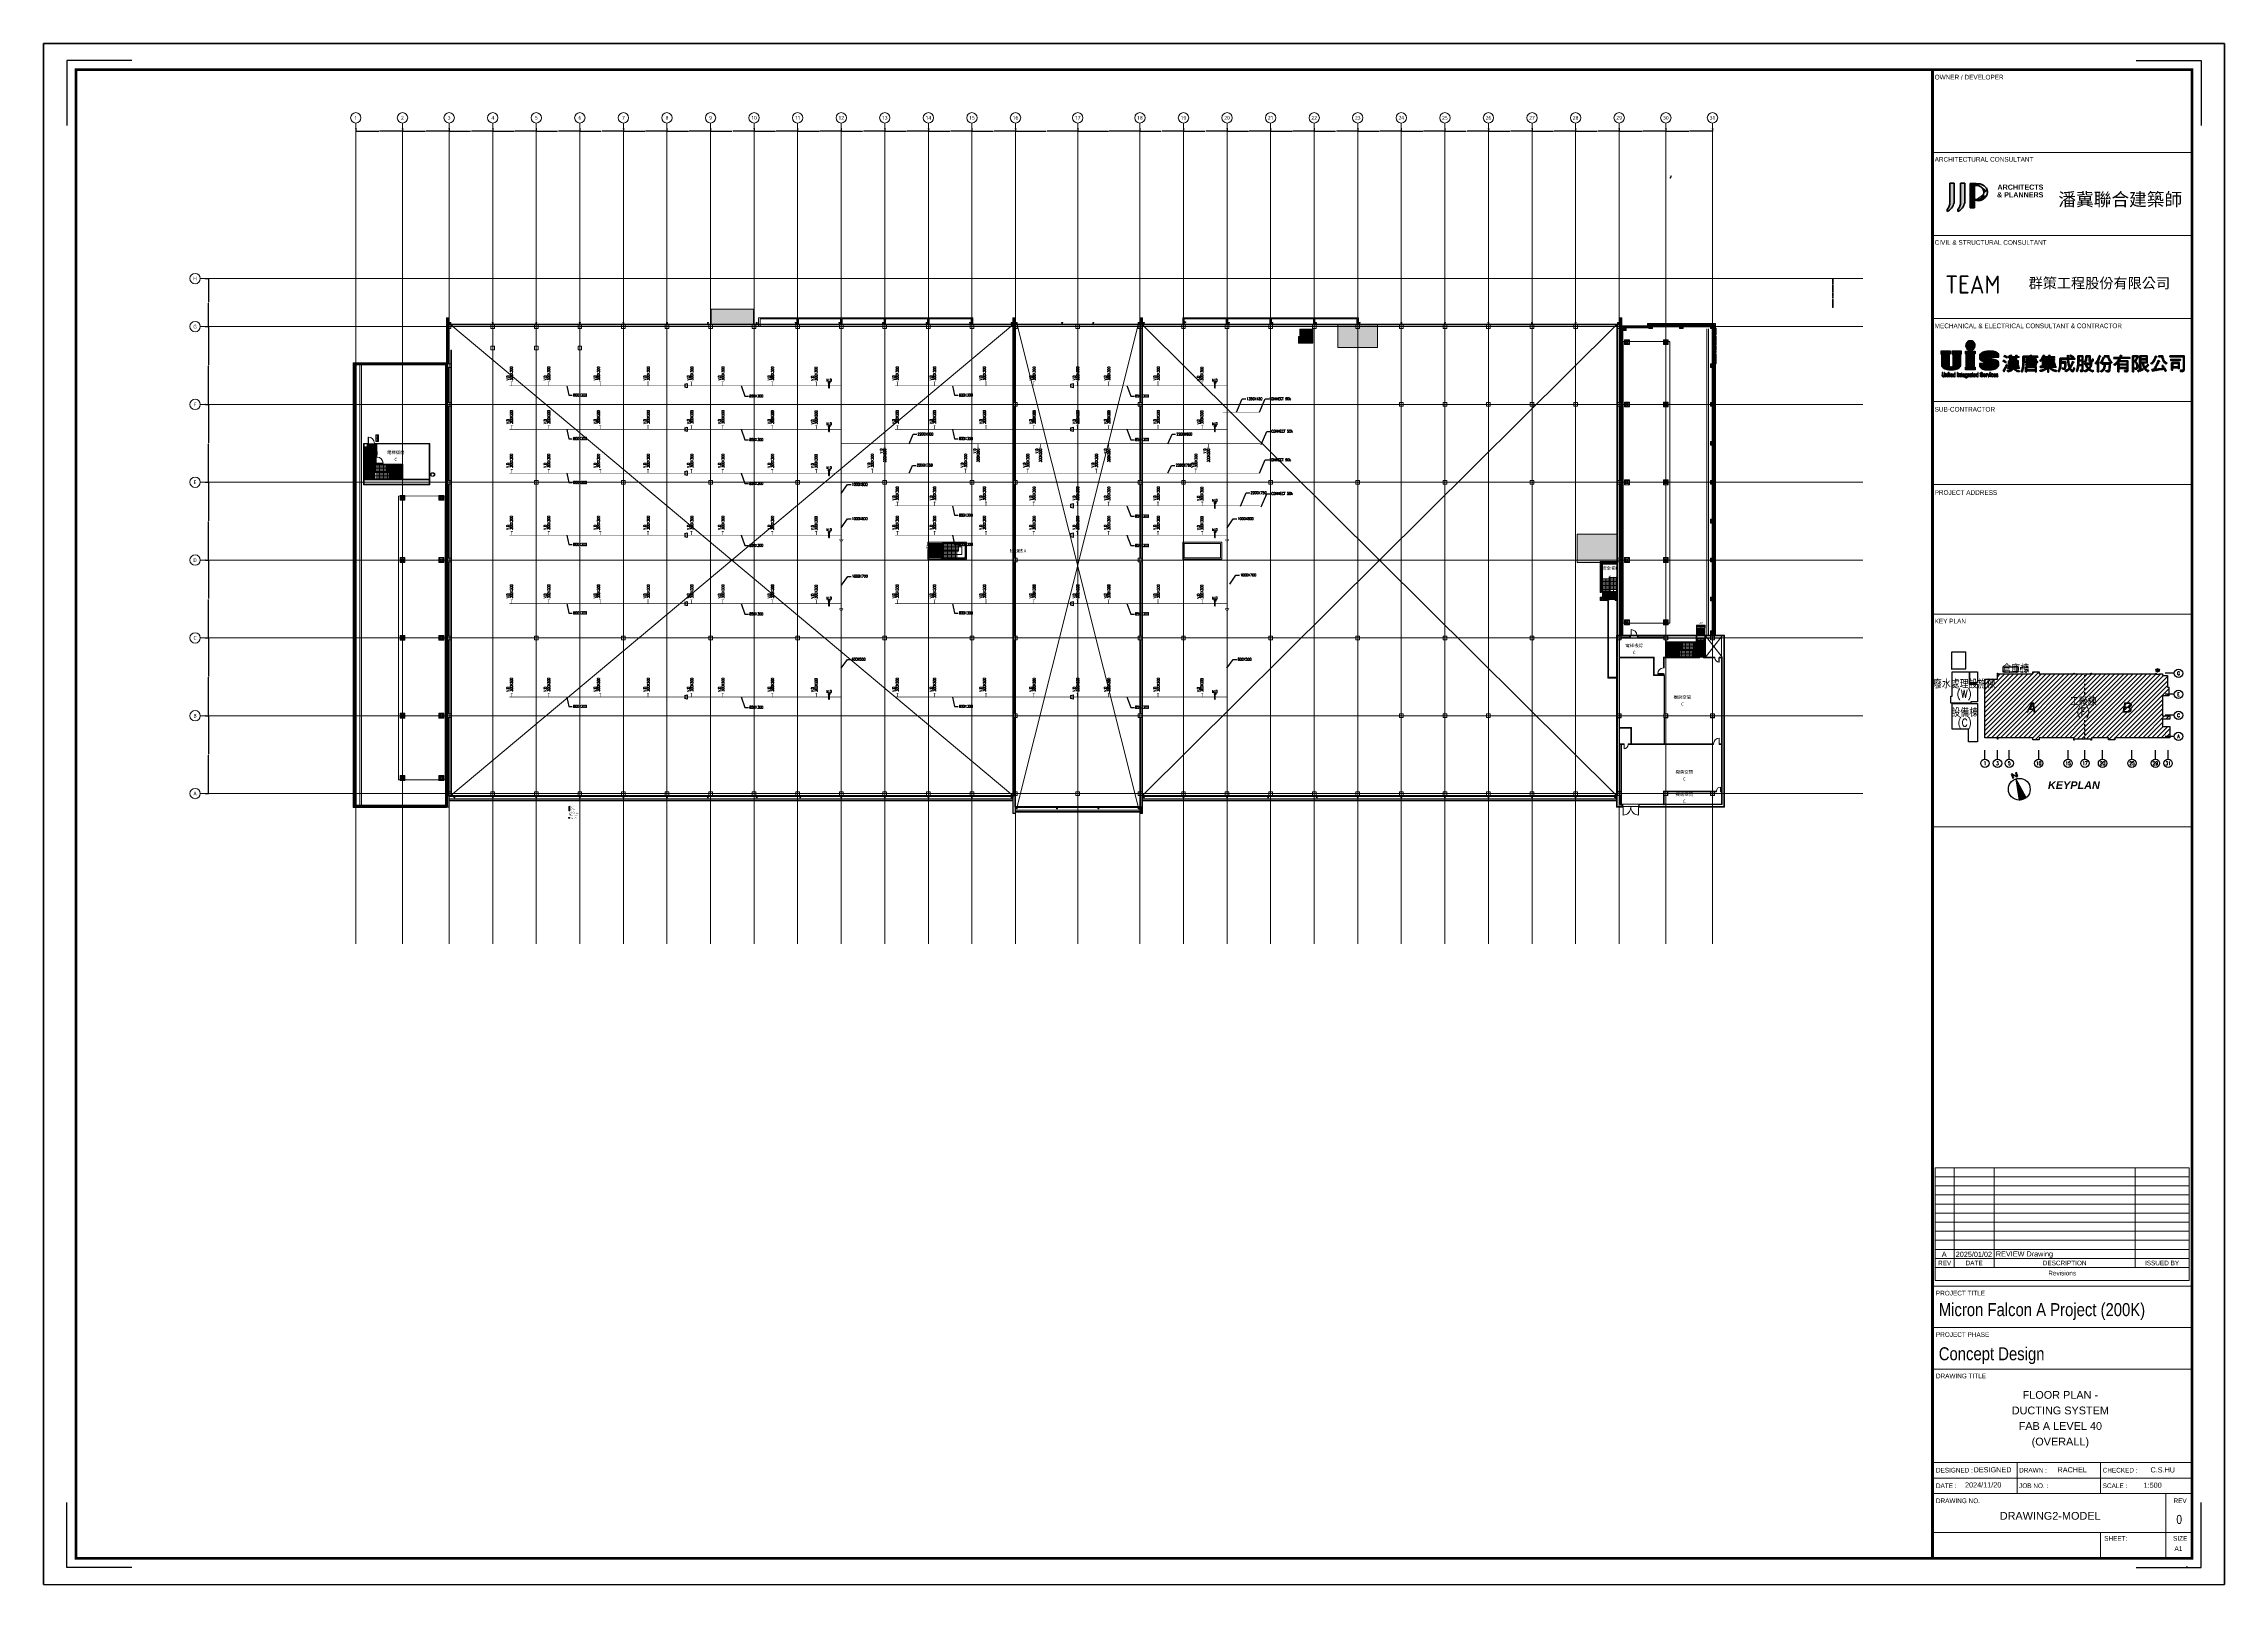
# Paper-space layout '00' of a CAD drawing. Extents: x 22 to 862, y -5 to 589.
# The model-space entities are those that its viewports show. They can reach past a viewport. Long polylines and large blocks are cut down to what shows.
import ezdxf
from ezdxf.enums import TextEntityAlignment as Align

# ---------------------------------------------------------------- set-up
doc = ezdxf.new("R2010")
doc.units = 0
doc.header["$LTSCALE"] = 10
for name, pattern in [('H12PL4$0$JJP_三點線', [0.9, 0.3, -0.15, 0, -0.15, 0, -0.15, 0, -0.15]), ('H12PL4$0$JJP_虛線(退縮線、投影線、地下室範圍、非屬本工程、圖面分區)', [0.45, 0.3, -0.15]), ('H12PL4$0$TAI_虛線', [5.644, 2.822, -2.822]), ('H12PL4$0$Wipeout_Contour', [1, 0, -1]), ('H12PL4$0$虛線', [0.846667, 0.423333, -0.423333]), ('keyplan$0$DOTK2', [0.166, 0.083, -0.083]), ('XFM1D40-200k$0$HIDDEN2', [0.1875, 0.125, -0.0625])]:
    doc.linetypes.add(name, pattern=pattern)
for name, color, linetype, lineweight in [('FALISU$0$ZS__A0NO7', 255, 'Continuous', 5), ('FALTTR$0$A-ANNO-NOTE', 7, 'Continuous', 70), ('FALTTR$0$G-ANNO-TTLB', 7, 'Continuous', 70), ('FALTTR$0$ZS__A0NO7', 255, 'Continuous', 5), ('ZS__A0NO7', 255, 'Continuous', 5)]:
    doc.layers.add(name, color=color, linetype=linetype, lineweight=lineweight)
for name, color, linetype in [('FALTTR$0$A3', 7, 'Continuous'), ('FALTTR$0$UIS-mM', 164, 'Continuous'), ('H12PL4$0$A-DIM', 252, 'Continuous'), ('H12PL4$0$A-OBJE-2D', 252, 'Continuous'), ('H12PL4$0$A-OBJE-MEP', 252, 'Continuous'), ('H12PL4$0$A-RAIL', 252, 'Continuous'), ('H12PL4$0$A-ROOF', 252, 'Continuous'), ('H12PL4$0$A-STRS', 252, 'Continuous'), ('H12PL4$0$A-TEXT', 252, 'Continuous'), ('H12PL4$0$A-TEXT-LAW', 252, 'Continuous'), ('H12PL4$0$A-TEXT-修改說明.50K', 252, 'Continuous'), ('H12PL4$0$A-WALL-EX', 252, 'Continuous'), ('H12PL4$0$A-WALL-IN', 252, 'Continuous'), ('H12PL4$0$A-ZONE', 252, 'Continuous'), ('H12PL4$0$Door', 252, 'Continuous'), ('H12PL4$0$Hattch', 252, 'Continuous'), ('H12PL4$0$S-COL', 252, 'Continuous'), ('H12PL4$0$S-FNDN', 252, 'Continuous'), ('H12PL4$0$S-GRID', 252, 'Continuous'), ('H12PL4$0$S-SLAB-SHOW', 252, 'Continuous'), ('HA', 1, 'Continuous'), ('keyplan$0$G-KEY-C', 5, 'Continuous'), ('keyplan$0$G-TEXT', 7, 'Continuous'), ('keyplan$0$HYOKI', 5, 'Continuous'), ('keyplan$0$KP', 1, 'Continuous'), ('keyplan$0$柱心', 2, 'Continuous'), ('XFM1D40-200k$0$M-CWTR-TEXT', 4, 'Continuous'), ('XFM1D40-200k$0$M-HVAC-CMDUCT', 150, 'Continuous'), ('XFM1D40-200k$0$M-HVAC-DAPR', 3, 'Continuous'), ('XFM1D40-200k$0$M-PIPE-TEXT-ARROR', 91, 'Continuous')]:
    doc.layers.add(name, color=color, linetype=linetype)
doc.styles.add('FALISU$0$MIC-NAME', font='arial.ttf')
doc.styles.add('FALISU$0$PSC-EN', font='arial.ttf', dxfattribs={"width": 0.8})
doc.styles.add('FALTTR$0$ISOCP_B', font='', dxfattribs={"height": 7})
doc.styles.add('FALTTR$0$MIC-Arial', font='arial.ttf', dxfattribs={"height": 3})
doc.styles.add('FALTTR$0$MIC-Arial Narrow', font='ARIALN.TTF', dxfattribs={"height": 1.8})
doc.styles.add('FALTTR$0$Sitka Small_B', font='', dxfattribs={"width": 0.9, "height": 2})
doc.styles.add('FALTTR$0$微軟正黑體_B', font='', dxfattribs={"height": 5})
doc.styles.add('FALTTR$0$新細明體_B', font='', dxfattribs={"height": 4})
doc.styles.add('H12PL4$0$dim-txt', font='isocp.shx', dxfattribs={"width": 0.7, "bigfont": 'chineset.shx'})
doc.styles.add('H12PL4$0$Standard', font='', dxfattribs={"width": 0.8})
doc.styles.add('keyplan$0$BB-TXT', font='romand.shx', dxfattribs={"width": 0.8})
doc.styles.add('keyplan$0$ROMS', font='ROMANS', dxfattribs={"bigfont": 'EXTFONT'})
doc.styles.add('keyplan$0$TEXT', font='simplex.shx', dxfattribs={"width": 0.85, "bigfont": 'chineset.shx'})
doc.styles.add('keyplan$0$XFINE-1', font='arialbi.ttf')
doc.styles.add('TITLE-NAME', font='arial.ttf')
doc.styles.add('XFM1D40-200k$0$12P7-XCM2P10$0$AA-TXT', font='simplex.shx', dxfattribs={"bigfont": 'china.shx'})
doc.styles.add('XFM1D40-200k$0$STANDARD', font='SIMPLEX', dxfattribs={"bigfont": 'BIGFONT'})
doc.styles.get('FALTTR$0$ISOCP_B').set_extended_font_data('ISOCP', bold=True)
doc.styles.get('FALTTR$0$Sitka Small_B').set_extended_font_data('Sitka Small', bold=True)
doc.styles.get('FALTTR$0$微軟正黑體_B').set_extended_font_data('Microsoft JhengHei', bold=True)
doc.styles.get('FALTTR$0$新細明體_B').set_extended_font_data('PMingLiU', bold=True)
doc.styles.get('H12PL4$0$Standard').set_extended_font_data('Microsoft JhengHei')
doc.dimstyles.new('H12PL4$0$ARCH-dim-200MM', dxfattribs={"dimscale": 200, "dimtxt": 0.3, "dimasz": 0.1, "dimexe": 0.1, "dimexo": 0.1, "dimgap": 0.05, "dimtad": 1, "dimdec": 0, "dimlfac": 10, "dimrnd": 0.5, "dimdsep": 46, "dimtxsty": 'H12PL4$0$dim-txt', "dimblk": 'H12PL4$0$_Dot', "dimcen": 2, "dimclrd": 256, "dimclre": 256, "dimclrt": 256, "dimadec": 0, "dimazin": 0, "dimtfac": 1, "dimtix": 1, "dimtmove": 2, "dimatfit": 3, "dimldrblk": 'H12PL4$0$_OBLIQUE', "dimfxl": 1, "dimtvp": 1, "dimtolj": 1, "dimarcsym": 0})
doc.dimstyles.new('XFM1D40-200k$0$Standard', dxfattribs={"dimtxt": 0.18, "dimasz": 0.18, "dimexe": 0.18, "dimexo": 0.0625, "dimgap": 0.09, "dimtad": 0, "dimtih": 1, "dimtoh": 1, "dimdec": 4, "dimzin": 0, "dimdsep": 46, "dimtxsty": 'XFM1D40-200k$0$STANDARD', "dimcen": 0.09, "dimadec": 0, "dimazin": 0, "dimtfac": 1, "dimtdec": 4, "dimtofl": 0, "dimtmove": 0, "dimatfit": 3, "dimfxl": 1, "dimtolj": 1, "dimtzin": 0, "dimarcsym": 0})
pattern_1 = [(45, (0, -219.6886), (-0.8838835, 0.8838835), [])]

# ---------------------------------------------------------------- blocks, each defined once
blk = doc.blocks.new('keyplan$0$HOUI')
blk.add_lwpolyline([(0, 10), (-3.4, -9.4), (3.4, -9.4)], close=True)
blk.add_lwpolyline([(-1.5, 15.5), (-2.5, 15.5), (-2.5, 11.5), (-1.5, 11.5), (-1.5, 15.5), (1.5, 11.5), (2.5, 11.5), (2.5, 15.5), (1.5, 15.5), (1.5, 11.5)])
blk.add_circle((0, 0), 10)
blk = doc.blocks.new('keyplan')
at = {"layer": 'keyplan$0$KP'}
h = blk.add_hatch(dxfattribs=at)
h.set_pattern_fill('ANSI37', color=256, scale=0.0007, style=0)
h.set_pattern_definition([(45, (449.238521665, 72.366987215), (-6.1871843354e-05, 6.1871843354e-05), []), (135, (449.238521665, 72.366987215), (-6.1871843354e-05, -6.1871843354e-05), [])])
h.paths.add_polyline_path([(782.29, 308.04), (781.89, 307.91), (782.44, 306.32), (782.84, 306.46)])
h.paths.add_polyline_path([(780.7, 307.5), (780.31, 307.36), (780.85, 305.77), (781.25, 305.91)])
blk.add_hatch(color=256, dxfattribs=at).paths.add_polyline_path([(782.05, 305.52), (783.35, 297.35), (786.06, 298.28)])
at = {"layer": 'keyplan$0$HYOKI'}
for p, q in [((757.43, 348.02), (757.43, 354.48)), ((757.43, 354.48), (762.83, 354.48)), ((762.83, 348.02), (762.83, 354.48)), ((757.09, 348.02), (762.83, 348.02))]:
    blk.add_line(p, q, dxfattribs=at)
at = {"layer": 'keyplan$0$HYOKI', "linetype": 'keyplan$0$DOTK2'}
for p, q in [((808.71, 338.09), (808.71, 346.01)), ((808.71, 320.83), (808.71, 328.16))]:
    blk.add_line(p, q, dxfattribs=at)
at = {"layer": 'keyplan$0$HYOKI'}
for points in [[(757.48, 337.41), (757.48, 346.85), (764.09, 346.85), (764.09, 342.1), (767.25, 342.1), (767.25, 335.26), (764.77, 335.26), (764.77, 334.75), (757.07, 334.75), (757.07, 337.41), (757.48, 337.41)], [(811.06, 320.83), (804.6, 320.83), (804.6, 320.51), (804.44, 320.51), (804.44, 321.41), (791.06, 321.41), (791.06, 320.56), (788.63, 320.56), (788.63, 321.41), (775.12, 321.41), (775.12, 320.83), (774.96, 320.83), (774.96, 321.41), (770.1, 321.41), (770.1, 343.99), (774.96, 343.99), (774.96, 346.33), (775.12, 346.33), (775.12, 346.01), (788.63, 346.01), (788.63, 346.86), (791.06, 346.86), (791.06, 346.01), (804.44, 346.01), (804.44, 346.33), (804.6, 346.33), (804.6, 346.01), (811.06, 346.01), (811.06, 346.33), (811.22, 346.33), (811.22, 346.01), (836, 346.01), (836, 346.33), (836.17, 346.33), (836.17, 345.9), (837.49, 345.9), (837.49, 346.01), (838.6, 346.01), (838.6, 345.35), (840.5, 345.35)], [(840.5, 345.35), (840.5, 340.91), (841.03, 340.91), (841.03, 337.61), (838.6, 337.61), (838.6, 329.81), (841.46, 329.81), (841.46, 328.61), (838.6, 328.61), (838.6, 325.76), (841.46, 325.76), (841.46, 321.41), (820.22, 321.41), (820.22, 320.56), (817.79, 320.56), (817.79, 321.41), (811.22, 321.41), (811.22, 320.51), (811.06, 320.51), (811.06, 320.83)], [(836.06, 347.68), (836.06, 347.87), (836, 347.87), (836, 347.01), (837.48, 347.01), (837.48, 347.87), (837.42, 347.87), (837.42, 347.68), (836.06, 347.68)]]:
    blk.add_lwpolyline(points, dxfattribs=at)
for points in [[(767.25, 342.61), (764.36, 342.61), (764.36, 346.85), (767.25, 346.85)], [(777.1, 346.83), (782.99, 346.83), (782.99, 348.56), (777.1, 348.56)], [(836.7, 346.71), (837.38, 347.39), (836.7, 348.08), (836.01, 347.39)], [(763.8, 319.79), (763.8, 324.65), (757.48, 324.65), (757.48, 334.59), (767.25, 334.59), (767.25, 319.79)]]:
    blk.add_lwpolyline(points, close=True, dxfattribs=at)
at = {"layer": 'keyplan$0$HYOKI', "linetype": 'keyplan$0$DOTK2'}
blk.add_lwpolyline([(783.88, 346.83), (786.85, 346.83), (786.85, 348.56), (783.88, 348.56)], close=True, dxfattribs=at)
at = {"layer": 'keyplan$0$柱心'}
for p, q in [((843.18, 346.24), (839.67, 346.24)), ((843.18, 338.14), (839.67, 338.14)), ((843.18, 330.04), (839.67, 330.04)), ((843.18, 321.94), (839.67, 321.94)), ((770.15, 313.16), (770.15, 316.67)), ((775.01, 313.16), (775.01, 316.67)), ((779.55, 313.16), (779.55, 316.67)), ((790.89, 313.16), (790.89, 316.67)), ((802.23, 313.16), (802.23, 316.67)), ((808.71, 313.16), (808.71, 316.67)), ((815.51, 313.16), (815.51, 316.67)), ((826.85, 313.16), (826.85, 316.67)), ((835.92, 313.16), (835.92, 316.67)), ((840.78, 313.16), (840.78, 316.67))]:
    blk.add_line(p, q, dxfattribs=at)
for centre in [(844.8, 346.24), (844.8, 338.14), (844.8, 330.04), (844.8, 321.94), (770.15, 311.54), (775.01, 311.54), (779.55, 311.54), (790.89, 311.54), (802.23, 311.54), (808.71, 311.54), (815.51, 311.54), (826.85, 311.54), (835.92, 311.54), (840.78, 311.54)]:
    blk.add_circle(centre, 1.62, dxfattribs=at)
at = {"layer": 'keyplan$0$KP', "xscale": 0.4199999999999879, "yscale": 0.4199999999999879, "zscale": 0.4199999999999879, "rotation": 18.99999999967715}
blk.add_blockref('keyplan$0$HOUI', (783.42, 301.55), dxfattribs=at)
at = {"layer": 'keyplan$0$G-KEY-C', "color": 3, "linetype": 'Continuous', "style": 'keyplan$0$TEXT', "width": 0.85}
for s, p in [('倉庫棟', (782, 346.41)), ('廢水處理設施棟', (762.17, 340.48)), ('(W)', (762.17, 336.83)), ('工廠棟', (808.11, 333.75)), ('設備棟', (762.36, 329.46)), ('(C)', (762.36, 325.74)), ('(F)', (808.11, 329.99))]:
    blk.add_text(s, height=3, dxfattribs=at).set_placement(p, align=Align.CENTER)
at = {"layer": 'keyplan$0$G-TEXT', "color": 4, "linetype": 'ByBlock', "style": 'keyplan$0$XFINE-1'}
for s, p in [('A', (788.09, 333.05)), ('B', (825.05, 333.05))]:
    blk.add_text(s, height=4, dxfattribs=at).set_placement(p, align=Align.MIDDLE)
at = {"layer": 'keyplan$0$G-TEXT', "color": 1, "linetype": 'ByBlock', "style": 'keyplan$0$XFINE-1'}
blk.add_text('KEYPLAN', height=3, dxfattribs=at).set_placement((804.46, 303.13), align=Align.MIDDLE)
at = {"layer": 'keyplan$0$HYOKI', "style": 'keyplan$0$ROMS'}
blk.add_text('8', height=0.486, dxfattribs=at).set_placement((836.69, 347.4), align=Align.MIDDLE_CENTER)
at = {"layer": 'keyplan$0$柱心', "color": 3, "style": 'keyplan$0$BB-TXT', "width": 0.8}
for s, p in [('G', (844.8, 346.24)), ('E', (844.8, 338.14)), ('C', (844.8, 330.04)), ('A', (844.8, 321.94)), ('1', (770.15, 311.54)), ('3', (775.01, 311.54)), ('5', (779.55, 311.54)), ('10', (790.89, 311.54)), ('15', (802.23, 311.54)), ('17', (808.71, 311.54)), ('20', (815.51, 311.54)), ('25', (826.85, 311.54)), ('29', (835.92, 311.54)), ('31', (840.78, 311.54))]:
    blk.add_text(s, height=1.35, dxfattribs=at).set_placement(p, align=Align.MIDDLE)
blk = doc.blocks.new('*U3')
at = {"layer": 'HA'}
h = blk.add_hatch(dxfattribs=at)
h.set_pattern_fill('ANSI31', color=256, scale=10, style=0)
h.set_pattern_definition(pattern_1)
h.paths.add_polyline_path([(808.71, 320.83), (804.6, 320.83), (804.6, 320.51), (804.44, 320.51), (804.44, 321.41), (791.06, 321.41), (791.06, 320.56), (788.63, 320.56), (788.63, 321.41), (775.12, 321.41), (775.12, 320.83), (774.96, 320.83), (774.96, 321.41), (770.1, 321.41), (770.1, 343.99), (774.96, 343.99), (774.96, 346.33), (775.12, 346.33), (775.12, 346.01), (788.63, 346.01), (788.63, 346.86), (791.06, 346.86), (791.06, 346.01), (804.44, 346.01), (804.44, 346.33), (804.6, 346.33), (804.6, 346.01), (808.71, 346.01)])
h.paths.add_polyline_path([(802.29, 333), (812.29, 333), (812.29, 337.5), (802.29, 337.5)], flags=9)
h.paths.add_polyline_path([(803.41, 327.85), (811.18, 327.85), (811.18, 334.71), (803.41, 334.71)], flags=9)
h.paths.add_polyline_path([(785.04, 330.05), (791.14, 330.05), (791.14, 336.05), (785.04, 336.05)], flags=24)
h = blk.add_hatch(dxfattribs=at)
h.set_pattern_fill('ANSI31', color=256, scale=10, style=0)
h.set_pattern_definition(pattern_1)
h.paths.add_polyline_path([(808.71, 328.16), (808.71, 346.01), (811.06, 346.01), (811.06, 346.33), (811.22, 346.33), (811.22, 346.01), (836, 346.01), (836, 346.33), (836.17, 346.33), (836.17, 345.9), (837.49, 345.9), (837.49, 346.01), (838.6, 346.01), (838.6, 345.35), (840.5, 345.35), (840.5, 340.91), (841.03, 340.91), (841.03, 337.61), (838.6, 337.61), (838.6, 329.81), (841.46, 329.81), (841.46, 328.61), (838.6, 328.61), (838.6, 325.76), (841.46, 325.76), (841.46, 321.41), (820.22, 321.41), (820.22, 320.56), (817.79, 320.56), (817.79, 321.41), (811.22, 321.41), (811.22, 320.51), (811.06, 320.51), (811.06, 320.83), (808.71, 320.83)])
h.paths.add_polyline_path([(822.03, 330.05), (828.07, 330.05), (828.07, 336.05), (822.03, 336.05)], flags=24)
h.paths.add_polyline_path([(803.11, 333), (813.11, 333), (813.11, 337.5), (803.11, 337.5)], flags=9)
h.paths.add_polyline_path([(804.23, 327.85), (812, 327.85), (812, 334.71), (804.23, 334.71)], flags=9)
blk = doc.blocks.new('FALNAME')
at = {"layer": 'ZS__A0NO7', "color": 255, "style": 'TITLE-NAME'}
for tag, p in [('DRAWINGTITLE1', (799.24, 66.55)), ('DRAWINGTITLE2', (799.24, 60.55)), ('DRAWINGTITLE3', (799.24, 54.55)), ('DRAWINGTITLE4', (799.24, 48.55))]:
    blk.add_attdef(tag, text='', height=3, dxfattribs=at).set_placement(p, align=Align.CENTER)
for tag, p in [('DESIGNED', (765.8, 39.18)), ('DRAWN', (798.15, 39.18)), ('SCALE', (831.36, 33.23)), ('CHECK', (833.99, 39.15))]:
    blk.add_attdef(tag, text='', height=2, dxfattribs=at).set_placement(p, align=Align.MIDDLE_LEFT)
blk = doc.blocks.new('FALTTR$0$new block')
h = blk.add_hatch(color=114)
h.paths.add_polyline_path([(28.34, 7.27), (28.46, 7.54), (28.59, 7.83), (28.72, 8.14), (28.76, 8.24), (28.74, 8.28), (28.59, 8.63), (28.54, 8.67), (28.49, 8.62), (28.48, 8.59), (28.36, 8.34), (28.23, 8.06), (28.1, 7.78), (28, 7.59), (27.85, 7.32), (27.7, 7.07), (27.55, 6.83), (27.51, 6.78), (27.33, 6.53), (27.15, 6.33), (27.12, 6.23), (27.16, 6.16), (27.19, 6.12), (27.47, 5.83), (27.59, 5.73), (27.65, 5.82), (27.69, 6.07), (27.81, 6.26), (27.96, 6.52), (28.09, 6.76), (28.1, 6.79), (28.22, 7.02)])
h.paths.add_polyline_path([(27.52, 9.58), (27.65, 9.49), (27.89, 9.32), (28.12, 9.13), (28.14, 9.15), (28.35, 9.45), (28.4, 9.52), (28.2, 9.67), (27.95, 9.85), (27.89, 9.88), (27.66, 10.02), (27.37, 10.18), (27.31, 10.13), (27.22, 10.02), (27.09, 9.82), (27.25, 9.75)])
h.paths.add_polyline_path([(28.05, 11.87), (27.76, 12.02), (27.69, 11.96), (27.61, 11.85), (27.48, 11.65), (27.61, 11.59), (27.9, 11.44), (28.01, 11.37), (28.25, 11.2), (28.48, 11.02), (28.5, 11.04), (28.72, 11.34), (28.76, 11.41), (28.58, 11.54), (28.32, 11.72), (28.29, 11.74)])
for points in [[(29.79, 11.18), (29.79, 10.24), (29.9, 10.15), (30.17, 10.15), (30.29, 10.24), (30.29, 10.32), (30.29, 10.71), (30.29, 11.18), (32.01, 11.18), (32.01, 10.71), (30.29, 10.71), (30.29, 10.32), (32.01, 10.32), (32.01, 10.24), (32.12, 10.15), (32.4, 10.15), (32.51, 10.24), (32.51, 11.18), (33.34, 11.18), (33.4, 11.3), (33.4, 11.52), (33.34, 11.6), (32.51, 11.6), (32.51, 11.8), (32.58, 11.94), (32.65, 12.04), (32.52, 12.11), (32.12, 12.13), (32.01, 12.04), (32.01, 11.6), (30.29, 11.6), (30.29, 11.82), (30.36, 11.96), (30.43, 12.07), (30.3, 12.14), (29.9, 12.16), (29.79, 12.07), (29.79, 11.6), (29.04, 11.6), (28.99, 11.52), (28.99, 11.3), (29.04, 11.18)], [(30.95, 8.6), (30.95, 8.21), (31.43, 8.21), (31.43, 8.6)], [(37.57, 9.68), (35.65, 9.68), (35.57, 9.56), (35.57, 9.35), (35.65, 9.24), (37.57, 9.24), (40.54, 9.24), (40.62, 9.35), (40.62, 9.56), (40.54, 9.68)], [(39.51, 10.2), (39.51, 9.68), (40.01, 9.68), (40.01, 10.57), (39.9, 10.66), (37.57, 10.66), (35.98, 10.66), (35.9, 10.54), (35.9, 10.32), (35.98, 10.2)], [(35.98, 8.65), (35.9, 8.54), (35.9, 8.32), (35.98, 8.21), (37.57, 8.21), (39.9, 8.21), (40.01, 8.32), (40.01, 9.24), (39.51, 9.24), (39.51, 8.65)], [(31.95, 6.72), (31.74, 6.92), (31.64, 7.01), (33.45, 7.01), (33.51, 7.13), (33.51, 7.35), (33.45, 7.43), (31.41, 7.43), (31.39, 7.49), (31.39, 7.49), (31.42, 7.79), (30.94, 7.79), (30.93, 7.72), (30.86, 7.44), (30.86, 7.43), (28.93, 7.43), (28.87, 7.35), (28.87, 7.13), (28.93, 7.01), (30.65, 7.01), (30.63, 6.98), (30.41, 6.78), (30.32, 6.72), (30.09, 6.58), (29.81, 6.46), (29.49, 6.35), (29.31, 6.28), (29.02, 6.2), (28.73, 6.15), (28.77, 6.05), (28.99, 5.77), (29.12, 5.65), (29.17, 5.66), (29.49, 5.77), (29.72, 5.85), (30.02, 5.98), (30.28, 6.12), (30.51, 6.26), (30.72, 6.41), (30.8, 6.48), (31.01, 6.69), (31.18, 6.92), (31.28, 6.78), (31.48, 6.55), (31.64, 6.4), (31.9, 6.21), (31.95, 6.17), (32.19, 6.03), (32.48, 5.88), (32.63, 5.81), (32.91, 5.72), (33.2, 5.65), (33.32, 5.71), (33.36, 5.76), (33.57, 5.98), (33.59, 6.07), (33.54, 6.1), (33.42, 6.12), (33.13, 6.17), (33.06, 6.18), (32.78, 6.27), (32.5, 6.39), (32.39, 6.44), (32.13, 6.59)], [(30.95, 8.21), (29.23, 8.21), (29.17, 8.12), (29.17, 7.9), (29.23, 7.79), (30.94, 7.79), (33.15, 7.79), (33.2, 7.9), (33.2, 8.12), (33.15, 8.21)]]:
    blk.add_hatch(color=114).paths.add_polyline_path(points)
h = blk.add_hatch(color=114)
h.paths.add_polyline_path([(33.04, 8.6), (33.15, 8.67), (33.15, 9.84), (33.04, 9.93), (31.43, 9.93), (31.43, 10.32), (30.95, 10.32), (30.95, 9.93), (29.34, 9.93), (29.23, 9.84), (29.23, 8.67), (29.34, 8.6), (30.95, 8.6)])
h.paths.add_polyline_path([(31.43, 8.98), (31.43, 9.54), (32.65, 9.54), (32.65, 8.98)], flags=16)
h.paths.add_polyline_path([(30.95, 8.98), (29.73, 8.98), (29.73, 9.54), (30.95, 9.54)], flags=16)
at = {"layer": 'FALTTR$0$UIS-mM'}
for points in [[(13.74, 14.17), (15.39, 14.17, 4.273121)], [(40.54, 11.24), (40.62, 11.34), (40.62, 11.57), (40.54, 11.68), (38.07, 11.68), (38.07, 11.85), (38.14, 12), (38.2, 12.1), (38.08, 12.16), (37.68, 12.18), (37.57, 12.1), (37.57, 11.68), (34.9, 11.68), (34.79, 11.57), (34.79, 9.31), (34.79, 8.98), (34.78, 8.66), (34.76, 8.36), (34.74, 8.09), (34.72, 7.83), (34.69, 7.59), (34.64, 7.3), (34.57, 7.01), (34.5, 6.73), (34.39, 6.42), (34.28, 6.15), (34.15, 5.93), (34.18, 5.83), (34.21, 5.82), (34.44, 5.64), (34.51, 5.62), (34.6, 5.76), (34.74, 6.01), (34.85, 6.28), (34.86, 6.31), (34.96, 6.59), (35.05, 6.87), (35.12, 7.16), (35.16, 7.44), (35.18, 7.52), (35.21, 7.76), (35.24, 8.02), (35.26, 8.31), (35.28, 8.62), (35.28, 8.96), (35.29, 9.31), (35.29, 11.24)], [(42.14, 11.05), (41.97, 10.81), (41.89, 10.7), (41.71, 10.46), (41.5, 10.25), (41.29, 10.06), (41.26, 10.02), (41.31, 9.97), (41.58, 9.87), (41.73, 9.84), (41.77, 9.87), (41.99, 10.07), (42.2, 10.29), (42.32, 10.45), (42.32, 8.18), (42.43, 8.09), (42.7, 8.09), (42.82, 8.18), (42.82, 8.32), (42.82, 8.77), (42.82, 9.21), (42.82, 9.63), (42.82, 10.1), (46.9, 10.1), (46.96, 10.2), (46.96, 10.43), (46.9, 10.52), (42.82, 10.52), (42.82, 10.99), (47.07, 10.99), (47.15, 11.09), (47.15, 11.32), (47.07, 11.43), (42.88, 11.43), (42.89, 11.45), (43, 11.72), (43.12, 11.8), (43.18, 11.88), (43.1, 11.97), (42.62, 12.16), (42.56, 12.11), (42.49, 11.86), (42.39, 11.58), (42.28, 11.34), (42.27, 11.31)], [(42.82, 9.63), (42.82, 9.21), (46.9, 9.21), (46.96, 9.31), (46.96, 9.54), (46.9, 9.63)], [(47.18, 8.32), (47.26, 8.43), (47.26, 8.65), (47.18, 8.77), (42.82, 8.77), (42.82, 8.32)], [(44.72, 11.86), (44.58, 11.62), (44.43, 11.43), (45.03, 11.43), (45.07, 11.49), (45.23, 11.74), (45.37, 11.82), (45.46, 11.88), (45.45, 11.89), (45.28, 11.98), (44.87, 12.16), (44.82, 12.11)], [(44.99, 10.99), (44.48, 10.99), (44.48, 10.52), (44.99, 10.52)], [(44.48, 10.1), (44.48, 9.63), (44.99, 9.63), (44.99, 10.1)], [(44.99, 9.21), (44.48, 9.21), (44.48, 8.77), (44.99, 8.77)], [(55.99, 9.96), (55.99, 9.69), (55.98, 9.36), (55.97, 9.05), (55.96, 8.77), (55.94, 8.49), (55.92, 8.24), (55.91, 8.13), (55.88, 7.83), (55.83, 7.53), (55.78, 7.24), (55.72, 6.96), (55.7, 6.85), (55.6, 6.54), (55.51, 6.27), (55.4, 6.03), (55.44, 5.94), (55.46, 5.93), (55.7, 5.74), (55.76, 5.73), (55.88, 5.94), (55.99, 6.21), (56.08, 6.49), (56.14, 6.66), (56.22, 6.95), (56.28, 7.23), (56.34, 7.52), (56.38, 7.81), (56.4, 7.99), (57.57, 7.99), (57.57, 8.43), (56.44, 8.43), (56.45, 8.56), (56.46, 8.83), (56.47, 9.13), (56.48, 9.44), (56.49, 9.77), (57.57, 9.77), (57.57, 10.2), (56.49, 10.2), (56.49, 11.49), (56.49, 11.93), (56.1, 11.93), (55.99, 11.82)], [(57.57, 11.49), (57.57, 10.2), (57.57, 9.77), (57.57, 8.43), (57.57, 7.99), (57.57, 6.62), (57.48, 6.36), (57.35, 6.3), (56.98, 6.28), (56.93, 6.23), (57.02, 6.03), (57.09, 5.79), (57.18, 5.7), (57.57, 5.78), (57.81, 5.89), (57.85, 5.92), (58.02, 6.14), (58.07, 6.42), (58.07, 11.82), (57.93, 11.93), (56.49, 11.93), (56.49, 11.49)], [(61.49, 8.7), (61.36, 8.94), (61.24, 8.98), (58.63, 8.98), (58.54, 8.88), (58.54, 8.65), (58.63, 8.54), (60.92, 8.54), (60.85, 8.31), (60.75, 8.05), (60.68, 7.88), (60.54, 7.61), (60.38, 7.37), (60.35, 7.34), (60.16, 7.11), (60.12, 7.15), (59.93, 7.38), (59.81, 7.54), (59.66, 7.8), (59.54, 8.07), (59.47, 8.25), (59.38, 8.54), (58.9, 8.54), (58.92, 8.47), (59.02, 8.16), (59.12, 7.89), (59.24, 7.65), (59.32, 7.47), (59.47, 7.22), (59.65, 6.97), (59.82, 6.8), (59.81, 6.78), (59.74, 6.73), (59.51, 6.57), (59.24, 6.43), (58.95, 6.3), (58.68, 6.21), (58.39, 6.14), (58.35, 6.1), (58.39, 6.03), (58.55, 5.8), (58.68, 5.73), (58.9, 5.79), (59.19, 5.89), (59.43, 6), (59.43, 6), (59.7, 6.14), (59.95, 6.3), (60.18, 6.47), (60.26, 6.41), (60.47, 6.27), (60.73, 6.12), (61, 5.98), (61.07, 5.96), (61.36, 5.84), (61.62, 5.75), (61.74, 5.7), (61.81, 5.77), (61.86, 5.81), (62.07, 6.01), (62.1, 6.1), (62.03, 6.14), (61.89, 6.17), (61.58, 6.27), (61.31, 6.37), (61.08, 6.48), (61.04, 6.5), (60.77, 6.64), (60.53, 6.8), (60.54, 6.81), (60.73, 7.03), (60.85, 7.2), (60.99, 7.45), (61.13, 7.74), (61.18, 7.84), (61.28, 8.07), (61.38, 8.36)], [(59.51, 10.78), (59.52, 11.09), (59.52, 11.43), (60.41, 11.43), (60.41, 9.77), (60.49, 9.57), (60.59, 9.53), (60.91, 9.49), (61.46, 9.49), (61.64, 9.51), (61.83, 9.67), (61.89, 9.84), (61.97, 10.12), (62.04, 10.45), (61.95, 10.57), (61.72, 10.66), (61.63, 10.68), (61.57, 10.64), (61.51, 10.33), (61.45, 10.1), (61.27, 9.99), (61.15, 9.99), (60.95, 10.03), (60.91, 10.13), (60.91, 11.77), (60.79, 11.88), (59.13, 11.88), (59.02, 11.77), (59.02, 11.11), (59.01, 10.99), (58.99, 10.69), (58.94, 10.41), (58.92, 10.36), (58.8, 10.11), (58.62, 9.89), (58.38, 9.68), (58.43, 9.58), (58.61, 9.34), (58.74, 9.29), (58.94, 9.44), (59.13, 9.64), (59.19, 9.71), (59.33, 9.96), (59.43, 10.25), (59.47, 10.48)], [(72.42, 10.79), (76.05, 10.79), (76.13, 10.91), (76.13, 11.13), (76.05, 11.24), (72.63, 11.24), (72.65, 11.28), (72.77, 11.55), (72.99, 11.68), (73.07, 11.8), (72.99, 11.9), (72.44, 12.1), (72.33, 12.02), (72.25, 11.78), (72.15, 11.5), (72.05, 11.24), (69.91, 11.24), (69.83, 11.13), (69.83, 10.91), (69.91, 10.79), (71.84, 10.79), (71.8, 10.72), (71.71, 10.55), (71.56, 10.3), (71.39, 10.05), (71.21, 9.81), (71.21, 9.8), (71.02, 9.57), (70.82, 9.35), (70.61, 9.13), (70.4, 8.94), (70.18, 8.75), (69.94, 8.57), (69.89, 8.49), (69.93, 8.44), (69.97, 8.43), (70.24, 8.31), (70.41, 8.29), (70.62, 8.46), (70.85, 8.65), (71.07, 8.85), (71.28, 9.06), (71.41, 9.22), (71.41, 5.73), (71.52, 5.65), (71.8, 5.65), (71.91, 5.73), (71.91, 6.89), (71.91, 7.35), (71.91, 8.24), (71.91, 8.67), (71.91, 9.52), (74.91, 9.52), (74.91, 8.67), (74.91, 8.24), (74.91, 7.35), (74.91, 6.89), (74.91, 6.4), (74.77, 6.23), (74.69, 6.21), (74.43, 6.19), (74.01, 6.18), (73.94, 6.15), (74.03, 5.94), (74.1, 5.7), (74.19, 5.62), (74.52, 5.65), (74.81, 5.7), (75.05, 5.76), (75.32, 5.91), (75.41, 6.12), (75.41, 9.87), (75.27, 9.99), (71.96, 9.99), (72.03, 10.09), (72.12, 10.24), (72.27, 10.49)], [(77.55, 11.49), (78.83, 11.49), (77.89, 9.68), (77.85, 9.56), (77.92, 9.49), (78.1, 9.3), (78.29, 9.07), (78.45, 8.83), (78.59, 8.59), (78.67, 8.4), (78.75, 8.12), (78.78, 7.85), (78.75, 7.59), (78.65, 7.35), (78.5, 7.19), (78.21, 7.13), (77.89, 7.17), (77.8, 7.1), (77.84, 7.02), (77.92, 6.71), (78.1, 6.59), (78.17, 6.59), (78.49, 6.63), (78.71, 6.73), (78.74, 6.74), (78.97, 6.91), (79.14, 7.15), (79.18, 7.26), (79.25, 7.54), (79.27, 7.85), (79.27, 7.94), (79.24, 8.22), (79.16, 8.5), (79.05, 8.79), (79.02, 8.85), (78.86, 9.11), (78.69, 9.34), (78.49, 9.55), (78.44, 9.65), (78.47, 9.76), (79.41, 11.68), (79.23, 11.86), (79.05, 11.91), (77.16, 11.91), (77.05, 11.82), (77.05, 5.76), (77.16, 5.68), (77.44, 5.68), (77.55, 5.76)], [(79.74, 6.44), (79.64, 6.4), (79.34, 6.32), (79.08, 6.26), (79.14, 6.09), (79.27, 5.76), (79.35, 5.65), (79.55, 5.85), (79.77, 5.92), (80.05, 6.01), (80.33, 6.11), (80.61, 6.21), (80.89, 6.32), (81.16, 6.43), (81.17, 6.48), (81.19, 6.85), (81.13, 6.92), (81.1, 6.91), (81.08, 6.9), (80.81, 6.79), (80.53, 6.69), (80.24, 6.59), (80.24, 8.98), (80.24, 9.43), (80.24, 10.24), (80.24, 10.68), (80.24, 11.46), (80.24, 11.91), (79.85, 11.91), (79.74, 11.8)], [(82.3, 11.46), (82.3, 10.68), (82.3, 10.24), (82.3, 9.43), (80.24, 9.43), (80.24, 8.98), (82.69, 8.98), (82.8, 9.1), (82.8, 11.82), (82.69, 11.91), (80.24, 11.91), (80.24, 11.46)], [(82.3, 10.24), (82.3, 10.68), (80.24, 10.68), (80.24, 10.24)], [(81.81, 7.59), (81.8, 7.62), (81.7, 7.85), (81.6, 8.13), (81.51, 8.43), (81.45, 8.67), (81.39, 8.98), (80.93, 8.98), (80.97, 8.79), (81.03, 8.48), (81.1, 8.2), (81.17, 7.96), (81.24, 7.71), (81.35, 7.44), (81.48, 7.17), (81.56, 7.02), (81.72, 6.77), (81.92, 6.52), (82.01, 6.42), (82.23, 6.21), (82.46, 6.03), (82.66, 5.9), (82.9, 5.76), (82.99, 5.7), (83.08, 5.78), (83.14, 5.84), (83.35, 6.04), (83.38, 6.12), (83.33, 6.17), (83.12, 6.26), (82.86, 6.4), (82.64, 6.56), (82.55, 6.63), (82.33, 6.83), (82.15, 7.05), (82.08, 7.15), (82.27, 7.29), (82.5, 7.46), (82.72, 7.66), (82.94, 7.86), (83.16, 8.09), (83.33, 8.13), (83.41, 8.18), (83.41, 8.19), (83.29, 8.32), (82.97, 8.6), (82.89, 8.55), (82.87, 8.52), (82.66, 8.28), (82.46, 8.07), (82.25, 7.89), (82.07, 7.75)], [(95.22, 9.18), (95.11, 9.26), (92.22, 9.26), (92.12, 9.15), (92.12, 6.4), (92.22, 6.31), (92.5, 6.31), (92.61, 6.4), (92.61, 7.17), (92.61, 7.63), (92.61, 8.82), (94.72, 8.82), (94.72, 7.63), (94.72, 7.17), (94.72, 6.89), (94.83, 6.82), (95.11, 6.82), (95.22, 6.89)], [(44.79, 7.85), (44.86, 7.99), (44.93, 8.09), (44.8, 8.16), (44.4, 8.18), (44.29, 8.09), (44.29, 7.85), (41.57, 7.85), (41.48, 7.74), (41.48, 7.51), (41.57, 7.4), (44.05, 7.4), (43.95, 7.33), (43.7, 7.14), (43.48, 7), (43.3, 6.9), (43.03, 6.77), (42.76, 6.65), (42.49, 6.55), (42.45, 6.53), (42.19, 6.46), (41.92, 6.38), (41.62, 6.31), (41.29, 6.23), (41.34, 6.14), (41.39, 6.1), (41.59, 5.88), (41.68, 5.79), (41.76, 5.8), (42.01, 5.87), (42.42, 6.01), (42.57, 6.06), (42.85, 6.18), (43.12, 6.3), (43.37, 6.43), (43.62, 6.57), (43.87, 6.73), (44.12, 6.91), (44.29, 7.03), (44.29, 5.68), (44.4, 5.6), (44.68, 5.6), (44.79, 5.68), (44.79, 7.2), (44.83, 7.17), (45.06, 6.97), (45.29, 6.8), (45.47, 6.67), (45.71, 6.51), (45.97, 6.36), (46.26, 6.21), (46.4, 6.14), (46.64, 6.04), (46.92, 5.93), (47.21, 5.83), (47.54, 5.73), (47.61, 5.8), (47.67, 5.87), (47.88, 6.1), (47.96, 6.18), (47.77, 6.21), (47.48, 6.28), (47.2, 6.36), (46.92, 6.45), (46.62, 6.56), (46.34, 6.67), (46.08, 6.8), (45.84, 6.92), (45.62, 7.05), (45.38, 7.21), (45.11, 7.4), (47.51, 7.4), (47.6, 7.51), (47.6, 7.74), (47.51, 7.85)], [(92.61, 7.63), (92.61, 7.17), (94.72, 7.17), (94.72, 7.63)]]:
    blk.add_hatch(color=114, dxfattribs=at).paths.add_polyline_path(points)
h = blk.add_hatch(color=256, dxfattribs=at)
edge = h.paths.add_edge_path()
edge.add_line((11.13, 12.59), (11.13, 13.65))
edge.add_line((11.13, 13.65), (7.41, 13.65))
edge.add_line((7.41, 13.65), (7.41, 12.59))
edge.add_line((7.41, 12.59), (7.49, 12.59))
edge.add_arc((7.49, 12.34), 0.246, 0, 90, ccw=False)
edge.add_line((7.73, 12.34), (7.73, 7.93))
edge.add_arc((7.49, 7.93), 0.246, 316.57841, 360, ccw=False)
edge.add_arc((7.12, 8.28), 0.756, 223.42159, 316.57841, ccw=False)
edge.add_arc((6.75, 7.93), 0.246, 180, 223.42159, ccw=False)
edge.add_line((6.5, 7.93), (6.5, 12.34))
edge.add_arc((6.75, 12.34), 0.246, 90, 180, ccw=False)
edge.add_line((6.75, 12.59), (6.82, 12.59))
edge.add_line((6.82, 12.59), (6.82, 13.65))
edge.add_line((6.82, 13.65), (3.1, 13.65))
edge.add_line((3.1, 13.65), (3.1, 12.59))
edge.add_line((3.1, 12.59), (3.17, 12.59))
edge.add_arc((3.17, 12.34), 0.246, 0, 90, ccw=False)
edge.add_line((3.42, 12.34), (3.42, 7.98))
edge.add_arc((3.66, 7.98), 0.246, 180, 208.54169)
edge.add_arc((6.17, 9.81), 3.35, 215.59317, 271.44221)
edge.add_line((6.25, 6.47), (7.98, 6.47))
edge.add_arc((8.06, 9.81), 3.35, 268.55779, 324.40683)
edge.add_arc((10.57, 7.98), 0.246, 331.45831, 360)
edge.add_line((10.82, 7.98), (10.82, 12.34))
edge.add_arc((11.06, 12.34), 0.246, 90, 180, ccw=False)
edge.add_line((11.06, 12.59), (11.13, 12.59))
h = blk.add_hatch(color=256, dxfattribs=at)
edge = h.paths.add_edge_path()
edge.add_line((16.36, 13.65), (16.36, 12.59))
edge.add_line((16.36, 12.59), (16.29, 12.59))
edge.add_arc((16.29, 12.34), 0.246, 90, 180)
edge.add_line((16.04, 12.34), (16.04, 7.78))
edge.add_arc((16.29, 7.78), 0.246, 180, 270)
edge.add_line((16.29, 7.53), (16.36, 7.53))
edge.add_line((16.36, 7.53), (16.36, 6.47))
edge.add_line((16.36, 6.47), (12.64, 6.47))
edge.add_line((12.64, 6.47), (12.64, 7.53))
edge.add_line((12.64, 7.53), (12.71, 7.53))
edge.add_arc((12.71, 7.78), 0.246, 270, 360)
edge.add_line((12.96, 7.78), (12.96, 12.34))
edge.add_arc((12.71, 12.34), 0.246, 0, 90)
edge.add_line((12.71, 12.59), (12.64, 12.59))
edge.add_line((12.64, 12.59), (12.64, 13.65))
edge.add_line((12.64, 13.65), (16.36, 13.65))
h = blk.add_hatch(color=256, dxfattribs=at)
edge = h.paths.add_edge_path()
edge.add_arc((20.8, 11.43), 2.79, 163.90838, 194.77331)
edge.add_arc((19.32, 11.16), 1.3, 199.89373, 250.14073)
edge.add_arc((22.62, 18.14), 9.01, 245.45515, 257.7448)
edge.add_line((20.71, 9.33), (21.93, 8.98))
edge.add_arc((21.83, 8.28), 0.698, -190.33355, 82.22693, ccw=False)
edge.add_arc((21.85, 8.43), 0.706, 142.10266, 181.47007, ccw=False)
edge.add_line((21.3, 8.86), (18.06, 8.86))
edge.add_line((18.06, 8.86), (18.06, 7.69))
edge.add_arc((20.82, 10.18), 3.71, 222.03631, 271.70641)
edge.add_line((20.93, 6.47), (22.66, 6.47))
edge.add_arc((22.64, 9.89), 3.42, 270.29875, 324.94484)
edge.add_arc((22.76, 8.69), 2.79, 343.90838, 374.77331)
edge.add_arc((24.24, 8.96), 1.3, 19.89373, 70.14073)
edge.add_arc((21.21, 2.03), 8.85, 66.98662, 79.38447)
edge.add_line((22.84, 10.73), (21.63, 11.14))
edge.add_arc((21.73, 11.83), 0.689, -9.65427, 261.54765, ccw=False)
edge.add_arc((21.7, 11.69), 0.706, -33.3407, 1.47007, ccw=False)
edge.add_line((22.29, 11.3), (25.49, 11.3))
edge.add_line((25.49, 11.3), (25.49, 12.52))
edge.add_arc((22.85, 10.03), 3.63, 43.32536, 93.53692)
edge.add_line((22.63, 13.65), (20.9, 13.65))
edge.add_arc((20.92, 10.23), 3.42, 90.29875, 144.94484)
h = blk.add_hatch(color=114, dxfattribs=at)
h.paths.add_polyline_path([(37.57, 10.66), (38.07, 10.66), (38.07, 11.24), (37.57, 11.24)])
h.paths.add_polyline_path([(38.07, 10.2), (37.57, 10.2), (37.57, 9.68), (38.07, 9.68)])
h.paths.add_polyline_path([(37.57, 9.24), (37.57, 8.65), (38.07, 8.65), (38.07, 9.24)])
h.paths.add_polyline_path([(37.57, 8.21), (37.57, 7.65), (38.07, 7.65), (38.07, 8.21)])
h = blk.add_hatch(color=114, dxfattribs=at)
h.paths.add_polyline_path([(53.48, 11.53), (53.72, 11.39), (53.97, 11.23), (54.21, 11.06), (54.22, 11.08), (54.42, 11.37), (54.46, 11.43), (54.43, 11.46), (54.2, 11.61), (53.92, 11.79), (53.8, 11.86), (53.54, 11.99), (53.24, 12.13), (53.17, 12.08), (53.09, 11.97), (52.96, 11.77), (53.19, 11.68)])
h.paths.add_polyline_path([(52.52, 10.91), (52.52, 11.08), (52.51, 11.37), (52.51, 11.68), (52.57, 11.86), (52.63, 11.96), (52.5, 12.03), (52.04, 12.07), (51.99, 11.98), (51.99, 11.78), (52, 11.47), (52.01, 11.18), (52.02, 10.91), (49.18, 10.91), (49.07, 10.79), (49.07, 9.1), (49.07, 8.9), (49.06, 8.57), (49.05, 8.28), (49.02, 8), (48.99, 7.74), (48.97, 7.59), (48.91, 7.3), (48.84, 7.01), (48.75, 6.73), (48.65, 6.49), (48.52, 6.22), (48.38, 6.01), (48.41, 5.91), (48.44, 5.9), (48.67, 5.71), (48.74, 5.7), (48.82, 5.8), (48.98, 6.05), (49.1, 6.31), (49.2, 6.53), (49.3, 6.82), (49.39, 7.1), (49.44, 7.37), (49.48, 7.57), (49.51, 7.82), (49.54, 8.1), (49.56, 8.4), (49.57, 8.74), (49.57, 9.1), (51.04, 9.1), (51.02, 8.76), (51, 8.43), (50.98, 8.16), (50.96, 7.95), (50.94, 7.82), (50.89, 7.49), (50.82, 7.28), (50.74, 7.16), (50.49, 7.07), (50.45, 7.07), (50.17, 7.11), (49.88, 7.2), (49.88, 7.15), (49.97, 6.96), (50.05, 6.71), (50.15, 6.59), (50.49, 6.54), (50.8, 6.57), (51.04, 6.67), (51.18, 6.85), (51.2, 6.88), (51.28, 7.11), (51.35, 7.4), (51.4, 7.76), (51.42, 7.89), (51.44, 8.12), (51.46, 8.38), (51.47, 8.69), (51.48, 9.04), (51.49, 9.43), (51.4, 9.54), (49.57, 9.54), (49.57, 10.45), (52.04, 10.45), (52.06, 10.17), (52.08, 9.88), (52.11, 9.61), (52.12, 9.54), (52.16, 9.24), (52.2, 8.94), (52.25, 8.65), (52.31, 8.36), (52.37, 8.08), (52.45, 7.79), (52.54, 7.51), (52.64, 7.23), (52.59, 7.19), (52.41, 7.01), (52.2, 6.81), (51.96, 6.63), (51.72, 6.46), (51.65, 6.42), (51.39, 6.26), (51.13, 6.15), (51.07, 6.1), (51.13, 6), (51.31, 5.82), (51.43, 5.73), (51.58, 5.77), (51.71, 5.85), (51.96, 6.02), (52.21, 6.19), (52.44, 6.37), (52.65, 6.56), (52.86, 6.76), (53, 6.49), (53.16, 6.25), (53.33, 6.04), (53.52, 5.85), (53.74, 5.7), (53.96, 5.65), (54.04, 5.66), (54.25, 5.8), (54.46, 6.08), (54.47, 6.11), (54.59, 6.34), (54.72, 6.61), (54.85, 6.92), (54.77, 7.07), (54.76, 7.09), (54.56, 7.31), (54.49, 7.37), (54.38, 7.05), (54.27, 6.77), (54.16, 6.56), (54.11, 6.48), (53.93, 6.31), (53.65, 6.44), (53.49, 6.65), (53.34, 6.9), (53.2, 7.17), (53.32, 7.33), (53.49, 7.57), (53.65, 7.83), (53.67, 7.86), (53.8, 8.11), (53.93, 8.37), (54.05, 8.64), (54.16, 8.92), (54.27, 9.21), (54.46, 9.31), (54.54, 9.4), (54.53, 9.43), (54.34, 9.53), (53.93, 9.68), (53.81, 9.59), (53.75, 9.33), (53.66, 9.04), (53.56, 8.77), (53.44, 8.51), (53.42, 8.47), (53.29, 8.19), (53.15, 7.93), (53, 7.69), (52.98, 7.75), (52.89, 8.02), (52.81, 8.33), (52.75, 8.57), (52.69, 8.85), (52.64, 9.14), (52.6, 9.45), (52.57, 9.76), (52.56, 9.85), (52.55, 10.14), (52.54, 10.45), (54.74, 10.45), (54.82, 10.57), (54.82, 10.79), (54.74, 10.91)])
h = blk.add_hatch(color=114, dxfattribs=at)
h.paths.add_polyline_path([(63.52, 10.25), (63.36, 10), (63.2, 9.77), (63.18, 9.74), (63, 9.5), (62.81, 9.27), (62.63, 9.04), (62.68, 8.95), (62.9, 8.78), (63.05, 8.7), (63.24, 8.95), (63.42, 9.18), (63.57, 9.39), (64.07, 10.18), (64.17, 10.36), (64.28, 10.61), (64.4, 10.88), (64.51, 11.17), (64.63, 11.49), (64.79, 11.56), (64.85, 11.62), (64.84, 11.65), (64.65, 11.77), (64.27, 11.98), (64.21, 11.93), (64.15, 11.71), (64.06, 11.44), (63.96, 11.16), (63.84, 10.87), (63.79, 10.78), (63.66, 10.51)])
h.paths.add_polyline_path([(63.57, 9.39), (63.57, 5.76), (63.68, 5.68), (63.96, 5.68), (64.07, 5.76), (64.07, 10.18)])
h = blk.add_hatch(color=114, dxfattribs=at)
h.paths.add_polyline_path([(66.07, 10.77), (66.19, 10.85), (66.24, 10.93), (66.16, 11.02), (65.68, 11.21), (65.63, 11.16), (65.57, 10.95), (65.47, 10.66), (65.37, 10.42), (65.24, 10.16), (65.09, 9.9), (65.05, 9.85), (64.87, 9.61), (64.67, 9.39), (64.46, 9.2), (64.43, 9.15), (64.47, 9.11), (64.75, 9.01), (64.91, 8.98), (64.92, 8.99), (65.14, 9.19), (65.34, 9.41), (65.39, 9.48), (65.55, 9.72), (65.71, 9.98), (65.81, 10.18), (65.94, 10.44)])
h.paths.add_polyline_path([(67.61, 11.46), (67.61, 11.45), (67.66, 11.13), (67.73, 10.83), (67.81, 10.56), (67.91, 10.32), (67.96, 10.22), (68.1, 9.98), (68.26, 9.75), (68.44, 9.51), (68.63, 9.28), (68.85, 9.04), (68.91, 9.06), (69.19, 9.27), (69.24, 9.38), (69.14, 9.47), (68.95, 9.69), (68.76, 9.92), (68.6, 10.16), (68.44, 10.42), (68.31, 10.69), (68.21, 10.96), (68.13, 11.24), (68.09, 11.53), (68.07, 11.82), (68.05, 11.91), (66.19, 11.91), (66.1, 11.8), (66.1, 11.57), (66.19, 11.46)])
h = blk.add_hatch(color=114, dxfattribs=at)
h.paths.add_polyline_path([(65.35, 9.15), (65.27, 9.04), (65.27, 8.82), (65.35, 8.7), (66.21, 8.7), (66.71, 8.7), (68.15, 8.7), (68.15, 8.69), (68.14, 8.31), (68.12, 7.97), (68.1, 7.67), (68.08, 7.42), (68.05, 7.21), (68.01, 6.9), (67.95, 6.61), (67.89, 6.41), (67.76, 6.23), (67.49, 6.15), (67.24, 6.16), (66.94, 6.18), (66.63, 6.21), (66.63, 6.15), (66.75, 6), (66.87, 5.77), (66.89, 5.72), (67.09, 5.65), (67.49, 5.62), (67.6, 5.63), (67.91, 5.68), (68.14, 5.8), (68.27, 5.99), (68.33, 6.15), (68.4, 6.4), (68.46, 6.71), (68.51, 7.07), (68.53, 7.2), (68.55, 7.42), (68.56, 7.67), (68.58, 7.96), (68.59, 8.29), (68.6, 8.65), (68.6, 9.04), (68.52, 9.15)])
h.paths.add_polyline_path([(66.07, 7.6), (66.06, 7.53), (65.96, 7.25), (65.83, 6.99), (65.68, 6.74), (65.57, 6.62), (65.36, 6.43), (65.09, 6.25), (65.08, 6.24), (64.79, 6.08), (64.55, 5.98), (64.67, 5.85), (64.88, 5.62), (65.13, 5.73), (65.4, 5.87), (65.62, 6.01), (65.76, 6.11), (65.98, 6.31), (66.17, 6.53), (66.24, 6.64), (66.37, 6.88), (66.48, 7.16), (66.57, 7.47), (66.58, 7.51), (66.62, 7.73), (66.66, 8.01), (66.69, 8.33), (66.71, 8.7), (66.21, 8.7), (66.19, 8.42), (66.16, 8.1), (66.12, 7.82)])
h = blk.add_hatch(color=114, dxfattribs=at)
h.paths.add_polyline_path([(71.91, 8.67), (71.91, 8.24), (74.91, 8.24), (74.91, 8.67)])
h.paths.add_polyline_path([(71.91, 7.35), (71.91, 6.89), (74.91, 6.89), (74.91, 7.35)])
h = blk.add_hatch(color=114, dxfattribs=at)
h.paths.add_polyline_path([(85.19, 10.19), (85.03, 9.95), (84.92, 9.8), (84.73, 9.56), (84.52, 9.35), (84.31, 9.15), (84.09, 8.97), (84.05, 8.9), (84.1, 8.85), (84.12, 8.85), (84.39, 8.74), (84.55, 8.7), (84.76, 8.88), (84.97, 9.09), (85.18, 9.31), (85.23, 9.37), (85.4, 9.61), (85.56, 9.86), (85.72, 10.11), (85.75, 10.15), (85.86, 10.36), (85.98, 10.61), (86.11, 10.91), (86.25, 11.25), (86.41, 11.34), (86.5, 11.46), (86.41, 11.55), (85.91, 11.74), (85.83, 11.67), (85.76, 11.45), (85.66, 11.15), (85.56, 10.89), (85.45, 10.66), (85.34, 10.45)])
h.paths.add_polyline_path([(88.33, 11.49), (88.42, 11.15), (88.51, 10.81), (88.61, 10.51), (88.7, 10.24), (88.79, 10.02), (88.87, 9.83), (88.95, 9.68), (89.11, 9.45), (89.29, 9.23), (89.5, 9.02), (89.73, 8.83), (90, 8.65), (90.15, 8.75), (90.36, 8.96), (90.41, 9.04), (90.34, 9.15), (90.27, 9.18), (90.01, 9.32), (89.79, 9.49), (89.59, 9.69), (89.42, 9.93), (89.28, 10.19), (89.2, 10.35), (89.11, 10.57), (89.02, 10.83), (88.93, 11.13), (88.84, 11.47), (88.75, 11.84), (88.66, 11.93), (87.19, 11.93), (87.1, 11.82), (87.1, 11.6), (87.19, 11.49)])
h.paths.add_polyline_path([(86.61, 9.23), (86.5, 8.95), (86.38, 8.67), (86.34, 8.59), (86.25, 8.42), (86.15, 8.22), (86.03, 7.98), (85.89, 7.71), (85.72, 7.4), (85.54, 7.05), (85.34, 6.67), (85.13, 6.65), (84.83, 6.63), (84.55, 6.62), (84.64, 6.21), (84.73, 5.94), (84.8, 5.85), (84.91, 5.96), (85.06, 6.05), (85.39, 6.1), (85.59, 6.12), (85.8, 6.15), (86.04, 6.19), (86.3, 6.22), (86.58, 6.27), (86.89, 6.31), (87.22, 6.36), (87.57, 6.41), (87.94, 6.47), (88.34, 6.53), (88.76, 6.6), (89.2, 6.67), (89.22, 6.63), (89.35, 6.38), (89.49, 6.12), (89.64, 5.85), (89.77, 5.87), (90.06, 6.03), (90.11, 6.15), (90.03, 6.3), (89.88, 6.56), (89.73, 6.82), (89.58, 7.08), (89.42, 7.33), (89.26, 7.57), (89.09, 7.82), (88.92, 8.06), (88.74, 8.29), (88.69, 8.32), (88.47, 8.21), (88.33, 8.06), (88.33, 8.06), (88.49, 7.83), (88.65, 7.59), (88.81, 7.33), (88.98, 7.06), (88.77, 7.03), (88.43, 6.99), (88.11, 6.95), (87.79, 6.91), (87.48, 6.88), (87.18, 6.84), (86.9, 6.81), (86.62, 6.78), (86.36, 6.76), (86.1, 6.73), (85.86, 6.71), (86, 6.97), (86.17, 7.29), (86.33, 7.6), (86.49, 7.89), (86.64, 8.16), (86.78, 8.43), (86.91, 8.67), (87.04, 8.91), (87.16, 9.13), (87.27, 9.33), (87.37, 9.52), (87.58, 9.65), (87.67, 9.71), (87.66, 9.73), (87.49, 9.84), (87.1, 10.04), (87, 10.07), (86.88, 9.99), (86.81, 9.78), (86.72, 9.51)])
h = blk.add_hatch(color=114, dxfattribs=at)
h.paths.add_polyline_path([(91.5, 11.88), (91.41, 11.77), (91.41, 11.54), (91.5, 11.43), (96.61, 11.43), (96.61, 6.62), (96.61, 6.57), (96.44, 6.36), (96.26, 6.31), (95.96, 6.29), (95.53, 6.28), (95.44, 6.23), (95.53, 6.03), (95.6, 5.79), (95.69, 5.7), (95.86, 5.71), (96.18, 5.76), (96.46, 5.82), (96.7, 5.89), (96.85, 5.98), (97.04, 6.18), (97.11, 6.42), (97.11, 11.77), (96.97, 11.88)])
h.paths.add_polyline_path([(91.78, 10.52), (91.69, 10.4), (91.69, 10.18), (91.78, 10.07), (95.44, 10.07), (95.52, 10.18), (95.52, 10.4), (95.44, 10.52)], flags=17)
h = blk.add_hatch(color=256, dxfattribs=at)
h.paths.add_polyline_path([(4.72, 5.4), (4.54, 5.4), (4.54, 4.47), (4.54, 4.39), (4.53, 4.28), (4.52, 4.19), (4.49, 4.11), (4.46, 4.06), (4.44, 4.04), (4.38, 3.99), (4.29, 3.96), (4.19, 3.95), (4.18, 3.95), (4.08, 3.97), (4, 4), (3.93, 4.07), (3.89, 4.15), (3.88, 4.18), (3.87, 4.25), (3.86, 4.35), (3.86, 4.47), (3.86, 5.4), (3.68, 5.4), (3.68, 4.47), (3.68, 4.43), (3.69, 4.32), (3.7, 4.21), (3.72, 4.12), (3.74, 4.04), (3.77, 3.97), (3.81, 3.92), (3.86, 3.87), (3.93, 3.82), (4.01, 3.79), (4.1, 3.77), (4.25, 3.76), (4.35, 3.78), (4.43, 3.8), (4.51, 3.85), (4.52, 3.86), (4.59, 3.92), (4.64, 4), (4.67, 4.08), (4.68, 4.09), (4.7, 4.17), (4.71, 4.26), (4.72, 4.36), (4.72, 4.47)])
h.paths.add_polyline_path([(5.14, 4.79), (5.14, 4.95), (4.99, 4.95), (4.99, 3.79), (5.15, 3.79), (5.15, 4.43), (5.15, 4.47), (5.16, 4.58), (5.19, 4.66), (5.22, 4.72), (5.24, 4.75), (5.32, 4.79), (5.41, 4.81), (5.43, 4.81), (5.52, 4.78), (5.53, 4.76), (5.58, 4.69), (5.6, 4.61), (5.6, 4.5), (5.6, 3.79), (5.77, 3.79), (5.77, 4.5), (5.77, 4.57), (5.76, 4.67), (5.75, 4.74), (5.73, 4.79), (5.69, 4.87), (5.66, 4.9), (5.58, 4.95), (5.53, 4.97), (5.44, 4.98), (5.35, 4.97), (5.26, 4.93), (5.26, 4.93), (5.19, 4.87)])
h.paths.add_polyline_path([(6.02, 5.17), (6.18, 5.17), (6.18, 5.4), (6.02, 5.4)])
h.paths.add_polyline_path([(6.18, 4.95), (6.02, 4.95), (6.02, 3.79), (6.18, 3.79)])
h.paths.add_polyline_path([(6.62, 4.8), (6.79, 4.8), (6.79, 4.95), (6.62, 4.95), (6.62, 5.36), (6.46, 5.24), (6.46, 4.95), (6.34, 4.95), (6.34, 4.8), (6.46, 4.8), (6.46, 4.13), (6.46, 4.06), (6.47, 3.96), (6.48, 3.9), (6.49, 3.87), (6.55, 3.81), (6.59, 3.79), (6.71, 3.77), (6.81, 3.79), (6.79, 3.96), (6.71, 3.96), (6.64, 4), (6.63, 4.01), (6.62, 4.12)])
h.paths.add_polyline_path([(6.92, 4.66), (6.9, 4.57), (6.89, 4.47), (6.88, 4.36), (6.88, 4.35), (6.89, 4.24), (6.9, 4.14), (6.93, 4.06), (6.96, 3.98), (7.01, 3.92), (7.02, 3.9), (7.08, 3.84), (7.16, 3.8), (7.24, 3.77), (7.36, 3.76), (7.45, 3.77), (7.53, 3.81), (7.61, 3.86), (7.64, 3.89), (7.69, 3.96), (7.73, 4.04), (7.76, 4.14), (7.59, 4.16), (7.58, 4.13), (7.54, 4.04), (7.48, 3.98), (7.42, 3.94), (7.34, 3.92), (7.29, 3.93), (7.21, 3.96), (7.14, 4.02), (7.12, 4.05), (7.09, 4.12), (7.06, 4.21), (7.05, 4.32), (7.76, 4.32), (7.76, 4.37), (7.76, 4.39), (7.76, 4.5), (7.74, 4.6), (7.72, 4.68), (7.68, 4.76), (7.64, 4.83), (7.57, 4.89), (7.5, 4.94), (7.42, 4.97), (7.32, 4.98), (7.23, 4.97), (7.15, 4.94), (7.07, 4.89), (7.01, 4.82), (6.99, 4.8), (6.95, 4.74)])
h.paths.add_polyline_path([(7.1, 4.66), (7.14, 4.73), (7.17, 4.75), (7.24, 4.8), (7.33, 4.82), (7.38, 4.81), (7.46, 4.78), (7.53, 4.71), (7.55, 4.67), (7.58, 4.59), (7.59, 4.48), (7.06, 4.48), (7.07, 4.57)], flags=16)
h.paths.add_polyline_path([(7.94, 4.65), (7.92, 4.57), (7.91, 4.47), (7.9, 4.37), (7.9, 4.35), (7.91, 4.25), (7.93, 4.15), (7.95, 4.06), (7.98, 3.99), (8.03, 3.92), (8.08, 3.86), (8.16, 3.8), (8.23, 3.77), (8.32, 3.76), (8.39, 3.77), (8.47, 3.81), (8.53, 3.86), (8.58, 3.94), (8.58, 3.79), (8.73, 3.79), (8.73, 5.4), (8.57, 5.4), (8.57, 4.82), (8.53, 4.88), (8.46, 4.94), (8.4, 4.97), (8.31, 4.98), (8.27, 4.98), (8.19, 4.96), (8.11, 4.91), (8.06, 4.87), (8, 4.8), (7.96, 4.71)])
h.paths.add_polyline_path([(8.11, 4.65), (8.14, 4.71), (8.17, 4.74), (8.24, 4.8), (8.32, 4.82), (8.37, 4.81), (8.44, 4.78), (8.51, 4.71), (8.51, 4.71), (8.54, 4.64), (8.57, 4.56), (8.58, 4.46), (8.59, 4.35), (8.58, 4.28), (8.57, 4.18), (8.55, 4.1), (8.51, 4.03), (8.48, 4), (8.41, 3.94), (8.33, 3.92), (8.29, 3.93), (8.22, 3.96), (8.15, 4.03), (8.12, 4.09), (8.09, 4.16), (8.07, 4.26), (8.07, 4.37), (8.07, 4.46), (8.09, 4.56)], flags=16)
h = blk.add_hatch(color=256, dxfattribs=at)
h.paths.add_polyline_path([(9.73, 5.4), (9.56, 5.4), (9.56, 3.79), (9.73, 3.79)])
h.paths.add_polyline_path([(10.01, 3.79), (10.18, 3.79), (10.18, 4.43), (10.18, 4.47), (10.19, 4.58), (10.21, 4.66), (10.24, 4.72), (10.27, 4.75), (10.34, 4.79), (10.43, 4.81), (10.45, 4.81), (10.54, 4.78), (10.56, 4.76), (10.61, 4.69), (10.62, 4.61), (10.63, 4.5), (10.63, 3.79), (10.79, 3.79), (10.79, 4.5), (10.79, 4.57), (10.78, 4.67), (10.77, 4.74), (10.75, 4.79), (10.71, 4.87), (10.69, 4.9), (10.61, 4.95), (10.56, 4.97), (10.46, 4.98), (10.37, 4.97), (10.29, 4.93), (10.28, 4.93), (10.22, 4.87), (10.16, 4.79), (10.16, 4.95), (10.01, 4.95)])
h.paths.add_polyline_path([(11.08, 4.13), (11.08, 4.06), (11.08, 3.96), (11.1, 3.9), (11.1, 3.87), (11.17, 3.81), (11.21, 3.79), (11.33, 3.77), (11.42, 3.79), (11.4, 3.96), (11.33, 3.96), (11.25, 4), (11.24, 4.01), (11.24, 4.12), (11.24, 4.8), (11.4, 4.8), (11.4, 4.95), (11.24, 4.95), (11.24, 5.36), (11.08, 5.24), (11.08, 4.95), (10.96, 4.95), (10.96, 4.8), (11.08, 4.8)])
h.paths.add_polyline_path([(11.66, 4.32), (12.38, 4.32), (12.38, 4.37), (12.38, 4.39), (12.37, 4.5), (12.36, 4.6), (12.33, 4.68), (12.3, 4.76), (12.25, 4.83), (12.19, 4.89), (12.12, 4.94), (12.03, 4.97), (11.94, 4.98), (11.85, 4.97), (11.76, 4.94), (11.69, 4.89), (11.62, 4.82), (11.61, 4.8), (11.57, 4.74), (11.54, 4.66), (11.51, 4.57), (11.5, 4.47), (11.5, 4.36), (11.5, 4.35), (11.5, 4.24), (11.52, 4.14), (11.54, 4.06), (11.58, 3.98), (11.62, 3.92), (11.63, 3.9), (11.7, 3.84), (11.77, 3.8), (11.86, 3.77), (11.97, 3.76), (12.06, 3.77), (12.15, 3.81), (12.22, 3.86), (12.25, 3.89), (12.3, 3.96), (12.34, 4.04), (12.37, 4.14), (12.21, 4.16), (12.2, 4.13), (12.15, 4.04), (12.1, 3.98), (12.03, 3.94), (11.95, 3.92), (11.91, 3.93), (11.82, 3.96), (11.75, 4.02), (11.74, 4.05), (11.7, 4.12), (11.68, 4.21)])
h.paths.add_polyline_path([(11.67, 4.48), (11.68, 4.57), (11.71, 4.66), (11.76, 4.73), (11.78, 4.75), (11.86, 4.8), (11.94, 4.82), (12, 4.81), (12.08, 4.78), (12.14, 4.71), (12.16, 4.67), (12.19, 4.59), (12.21, 4.48)], flags=16)
h.paths.add_polyline_path([(12.54, 4.17), (12.56, 4.08), (12.6, 4), (12.64, 3.93), (12.69, 3.88), (12.76, 3.83), (12.84, 3.8), (12.93, 3.79), (12.99, 3.79), (13.07, 3.83), (13.13, 3.87), (13.19, 3.94), (13.19, 3.84), (13.19, 3.74), (13.18, 3.68), (13.15, 3.59), (13.09, 3.53), (13.02, 3.49), (12.92, 3.48), (12.85, 3.49), (12.77, 3.52), (12.73, 3.57), (12.7, 3.66), (12.55, 3.69), (12.55, 3.66), (12.56, 3.56), (12.59, 3.48), (12.64, 3.41), (12.67, 3.39), (12.74, 3.35), (12.83, 3.32), (12.93, 3.31), (13, 3.32), (13.09, 3.34), (13.17, 3.38), (13.21, 3.41), (13.27, 3.48), (13.31, 3.56), (13.32, 3.57), (13.33, 3.64), (13.35, 3.72), (13.35, 3.82), (13.36, 3.95), (13.36, 4.95), (13.21, 4.95), (13.21, 4.81), (13.15, 4.88), (13.08, 4.94), (13.02, 4.97), (12.93, 4.98), (12.89, 4.98), (12.8, 4.96), (12.72, 4.91), (12.67, 4.87), (12.62, 4.8), (12.57, 4.71), (12.55, 4.66), (12.53, 4.57), (12.52, 4.48), (12.51, 4.38), (12.51, 4.36), (12.52, 4.26)])
h.paths.add_polyline_path([(12.69, 4.28), (12.68, 4.39), (12.68, 4.46), (12.7, 4.56), (12.72, 4.64), (12.76, 4.71), (12.78, 4.74), (12.85, 4.8), (12.93, 4.82), (12.98, 4.81), (13.06, 4.78), (13.13, 4.71), (13.15, 4.67), (13.18, 4.59), (13.2, 4.49), (13.21, 4.38), (13.2, 4.3), (13.19, 4.2), (13.17, 4.12), (13.13, 4.05), (13.1, 4.02), (13.03, 3.97), (12.94, 3.95), (12.9, 3.95), (12.82, 3.99), (12.76, 4.06), (12.73, 4.11), (12.7, 4.18)], flags=16)
h.paths.add_polyline_path([(13.6, 3.79), (13.77, 3.79), (13.77, 4.4), (13.77, 4.46), (13.78, 4.55), (13.8, 4.64), (13.81, 4.67), (13.86, 4.74), (13.87, 4.75), (13.95, 4.78), (13.98, 4.77), (14.07, 4.73), (14.12, 4.92), (14.04, 4.96), (13.96, 4.98), (13.93, 4.98), (13.85, 4.94), (13.85, 4.94), (13.8, 4.88), (13.75, 4.78), (13.75, 4.95), (13.6, 4.95)])
h.paths.add_polyline_path([(14.17, 4.19), (14.16, 4.09), (14.17, 4), (14.2, 3.92), (14.25, 3.85), (14.31, 3.8), (14.39, 3.77), (14.49, 3.76), (14.58, 3.77), (14.67, 3.8), (14.69, 3.82), (14.77, 3.87), (14.84, 3.93), (14.85, 3.87), (14.87, 3.79), (15.04, 3.79), (15.02, 3.84), (15, 3.93), (15, 3.96), (14.99, 4.04), (14.99, 4.14), (14.99, 4.28), (14.99, 4.54), (14.99, 4.61), (14.98, 4.71), (14.97, 4.78), (14.93, 4.86), (14.86, 4.93), (14.81, 4.95), (14.73, 4.97), (14.62, 4.98), (14.58, 4.98), (14.48, 4.97), (14.39, 4.94), (14.33, 4.89), (14.3, 4.87), (14.25, 4.81), (14.21, 4.72), (14.19, 4.62), (14.35, 4.6), (14.35, 4.61), (14.39, 4.71), (14.43, 4.77), (14.5, 4.81), (14.6, 4.82), (14.63, 4.82), (14.72, 4.8), (14.79, 4.75), (14.82, 4.68), (14.83, 4.58), (14.83, 4.53), (14.81, 4.52), (14.74, 4.5), (14.65, 4.48), (14.54, 4.46), (14.48, 4.45), (14.39, 4.43), (14.32, 4.4), (14.26, 4.35), (14.2, 4.27)])
h.paths.add_polyline_path([(14.36, 4.19), (14.42, 4.26), (14.46, 4.27), (14.56, 4.3), (14.67, 4.32), (14.76, 4.35), (14.83, 4.37), (14.83, 4.3), (14.83, 4.25), (14.81, 4.16), (14.79, 4.08), (14.75, 4.02), (14.69, 3.96), (14.62, 3.93), (14.53, 3.92), (14.46, 3.92), (14.39, 3.97), (14.35, 4.01), (14.33, 4.1)], flags=16)
h.paths.add_polyline_path([(15.44, 4.8), (15.6, 4.8), (15.6, 4.95), (15.44, 4.95), (15.44, 5.36), (15.28, 5.24), (15.28, 4.95), (15.16, 4.95), (15.16, 4.8), (15.28, 4.8), (15.28, 4.13), (15.28, 4.06), (15.28, 3.96), (15.3, 3.9), (15.31, 3.87), (15.37, 3.81), (15.41, 3.79), (15.5, 3.77), (15.53, 3.77), (15.63, 3.79), (15.6, 3.96), (15.53, 3.96), (15.45, 4), (15.45, 4.01), (15.44, 4.12)])
h.paths.add_polyline_path([(15.87, 4.32), (16.58, 4.32), (16.58, 4.37), (16.58, 4.39), (16.57, 4.5), (16.56, 4.6), (16.53, 4.68), (16.5, 4.76), (16.46, 4.83), (16.39, 4.89), (16.32, 4.94), (16.24, 4.97), (16.14, 4.98), (16.05, 4.97), (15.97, 4.94), (15.89, 4.89), (15.83, 4.82), (15.81, 4.8), (15.77, 4.74), (15.74, 4.66), (15.72, 4.57), (15.7, 4.47), (15.7, 4.36), (15.7, 4.35), (15.71, 4.24), (15.72, 4.14), (15.75, 4.06), (15.78, 3.98), (15.83, 3.92), (15.84, 3.9), (15.9, 3.84), (15.98, 3.8), (16.06, 3.77), (16.15, 3.76), (16.17, 3.76), (16.27, 3.77), (16.35, 3.81), (16.43, 3.86), (16.46, 3.89), (16.51, 3.96), (16.55, 4.04), (16.58, 4.14), (16.41, 4.16), (16.4, 4.13), (16.36, 4.04), (16.3, 3.98), (16.23, 3.94), (16.16, 3.92), (16.11, 3.93), (16.03, 3.96), (15.96, 4.02), (15.94, 4.05), (15.9, 4.12), (15.88, 4.21)])
h.paths.add_polyline_path([(15.88, 4.48), (15.89, 4.57), (15.92, 4.66), (15.96, 4.73), (15.98, 4.75), (16.06, 4.8), (16.15, 4.82), (16.2, 4.81), (16.28, 4.78), (16.34, 4.71), (16.37, 4.67), (16.4, 4.59), (16.41, 4.48)], flags=16)
h.paths.add_polyline_path([(16.72, 4.37), (16.72, 4.35), (16.73, 4.25), (16.74, 4.15), (16.77, 4.06), (16.8, 3.99), (16.85, 3.92), (16.9, 3.86), (16.97, 3.8), (17.05, 3.77), (17.14, 3.76), (17.2, 3.77), (17.29, 3.81), (17.35, 3.86), (17.4, 3.94), (17.4, 3.79), (17.55, 3.79), (17.55, 5.4), (17.39, 5.4), (17.39, 4.82), (17.34, 4.88), (17.27, 4.94), (17.22, 4.97), (17.13, 4.98), (17.09, 4.98), (17, 4.96), (16.92, 4.91), (16.88, 4.87), (16.82, 4.8), (16.78, 4.71), (16.76, 4.65), (16.74, 4.57), (16.73, 4.47)])
h.paths.add_polyline_path([(16.89, 4.46), (16.9, 4.56), (16.93, 4.65), (16.96, 4.71), (16.99, 4.74), (17.06, 4.8), (17.14, 4.82), (17.19, 4.81), (17.26, 4.78), (17.33, 4.71), (17.33, 4.71), (17.36, 4.64), (17.39, 4.56), (17.4, 4.46), (17.4, 4.35), (17.4, 4.28), (17.39, 4.18), (17.36, 4.1), (17.33, 4.03), (17.3, 4), (17.23, 3.94), (17.15, 3.92), (17.11, 3.93), (17.03, 3.96), (16.97, 4.03), (16.94, 4.09), (16.91, 4.16), (16.89, 4.26), (16.89, 4.37)], flags=16)
h = blk.add_hatch(color=256, dxfattribs=at)
h.paths.add_polyline_path([(18.9, 5.42), (18.79, 5.43), (18.69, 5.42), (18.61, 5.39), (18.53, 5.36), (18.46, 5.3), (18.41, 5.24), (18.37, 5.17), (18.34, 5.08), (18.33, 4.98), (18.33, 4.97), (18.35, 4.87), (18.38, 4.79), (18.38, 4.78), (18.43, 4.71), (18.5, 4.65), (18.51, 4.64), (18.57, 4.61), (18.66, 4.57), (18.77, 4.53), (18.78, 4.53), (18.9, 4.49), (18.98, 4.46), (19.04, 4.44), (19.07, 4.42), (19.13, 4.35), (19.15, 4.32), (19.17, 4.23), (19.16, 4.18), (19.13, 4.1), (19.08, 4.03), (19.02, 3.99), (18.94, 3.96), (18.84, 3.95), (18.82, 3.95), (18.72, 3.97), (18.64, 4), (18.57, 4.05), (18.51, 4.12), (18.49, 4.14), (18.47, 4.22), (18.45, 4.32), (18.28, 4.31), (18.29, 4.23), (18.31, 4.13), (18.34, 4.05), (18.38, 3.97), (18.43, 3.91), (18.48, 3.87), (18.55, 3.82), (18.63, 3.79), (18.72, 3.77), (18.82, 3.76), (18.92, 3.77), (19.01, 3.79), (19.09, 3.82), (19.15, 3.85), (19.21, 3.92), (19.27, 3.99), (19.3, 4.06), (19.33, 4.15), (19.33, 4.24), (19.33, 4.31), (19.31, 4.4), (19.27, 4.48), (19.24, 4.53), (19.17, 4.59), (19.09, 4.65), (19.08, 4.65), (19.02, 4.68), (18.93, 4.71), (18.82, 4.74), (18.81, 4.74), (18.7, 4.78), (18.61, 4.81), (18.56, 4.85), (18.52, 4.91), (18.5, 5), (18.5, 5.02), (18.52, 5.1), (18.58, 5.17), (18.62, 5.2), (18.7, 5.23), (18.81, 5.24), (18.88, 5.23), (18.96, 5.21), (19.03, 5.16), (19.07, 5.11), (19.11, 5.03), (19.13, 4.93), (19.29, 4.95), (19.29, 5.03), (19.27, 5.12), (19.23, 5.2), (19.2, 5.25), (19.13, 5.32), (19.06, 5.37), (18.99, 5.4)])
h.paths.add_polyline_path([(19.62, 4.82), (19.61, 4.8), (19.57, 4.74), (19.53, 4.66), (19.51, 4.57), (19.5, 4.47), (19.49, 4.36), (19.49, 4.35), (19.5, 4.24), (19.52, 4.14), (19.54, 4.06), (19.58, 3.98), (19.62, 3.92), (19.63, 3.9), (19.69, 3.84), (19.77, 3.8), (19.85, 3.77), (19.95, 3.76), (19.97, 3.76), (20.06, 3.77), (20.15, 3.81), (20.22, 3.86), (20.25, 3.89), (20.3, 3.96), (20.34, 4.04), (20.37, 4.14), (20.2, 4.16), (20.19, 4.13), (20.15, 4.04), (20.09, 3.98), (20.03, 3.94), (19.95, 3.92), (19.9, 3.93), (19.82, 3.96), (19.75, 4.02), (19.73, 4.05), (19.7, 4.12), (19.67, 4.21), (19.66, 4.32), (20.37, 4.32), (20.37, 4.37), (20.37, 4.39), (20.37, 4.5), (20.35, 4.6), (20.33, 4.68), (20.29, 4.76), (20.25, 4.83), (20.19, 4.89), (20.11, 4.94), (20.03, 4.97), (19.93, 4.98), (19.84, 4.97), (19.76, 4.94), (19.69, 4.89)])
h.paths.add_polyline_path([(19.78, 4.75), (19.85, 4.8), (19.94, 4.82), (19.99, 4.81), (20.07, 4.78), (20.14, 4.71), (20.16, 4.67), (20.19, 4.59), (20.2, 4.48), (19.67, 4.48), (19.68, 4.57), (19.71, 4.66), (19.75, 4.73)], flags=16)
h.paths.add_polyline_path([(20.77, 4.64), (20.78, 4.67), (20.83, 4.74), (20.84, 4.75), (20.92, 4.78), (20.95, 4.77), (21.04, 4.73), (21.09, 4.92), (21.01, 4.96), (20.93, 4.98), (20.91, 4.98), (20.82, 4.94), (20.82, 4.94), (20.77, 4.88), (20.72, 4.78), (20.72, 4.95), (20.57, 4.95), (20.57, 3.79), (20.74, 3.79), (20.74, 4.4), (20.74, 4.46), (20.75, 4.55)])
h.paths.add_polyline_path([(21.45, 3.79), (21.61, 3.79), (21.97, 4.95), (21.8, 4.95), (21.59, 4.24), (21.58, 4.2), (21.55, 4.1), (21.53, 4.02), (21.52, 4.07), (21.49, 4.16), (21.47, 4.26), (21.26, 4.95), (21.09, 4.95)])
h.paths.add_polyline_path([(22.11, 3.79), (22.27, 3.79), (22.27, 4.95), (22.11, 4.95)])
h.paths.add_polyline_path([(22.11, 5.17), (22.27, 5.17), (22.27, 5.4), (22.11, 5.4)])
h.paths.add_polyline_path([(22.54, 4.75), (22.51, 4.67), (22.49, 4.58), (22.48, 4.48), (22.47, 4.37), (22.47, 4.35), (22.48, 4.24), (22.49, 4.14), (22.52, 4.06), (22.55, 3.98), (22.59, 3.92), (22.66, 3.85), (22.73, 3.8), (22.81, 3.77), (22.9, 3.76), (22.92, 3.76), (23.01, 3.78), (23.1, 3.81), (23.17, 3.87), (23.21, 3.92), (23.25, 4), (23.29, 4.09), (23.31, 4.19), (23.15, 4.21), (23.14, 4.15), (23.11, 4.06), (23.06, 4), (22.99, 3.94), (22.91, 3.92), (22.86, 3.93), (22.78, 3.96), (22.71, 4.03), (22.68, 4.09), (22.66, 4.16), (22.64, 4.26), (22.64, 4.38), (22.64, 4.47), (22.66, 4.57), (22.68, 4.65), (22.72, 4.71), (22.75, 4.75), (22.83, 4.8), (22.91, 4.82), (22.98, 4.81), (23.06, 4.76), (23.1, 4.68), (23.13, 4.58), (23.29, 4.61), (23.28, 4.65), (23.25, 4.75), (23.21, 4.83), (23.16, 4.89), (23.09, 4.94), (23, 4.97), (22.91, 4.98), (22.82, 4.97), (22.73, 4.94), (22.66, 4.9), (22.6, 4.83), (22.58, 4.81)])
h.paths.add_polyline_path([(23.46, 4.74), (23.43, 4.66), (23.4, 4.57), (23.39, 4.47), (23.39, 4.36), (23.39, 4.35), (23.39, 4.24), (23.41, 4.14), (23.43, 4.06), (23.47, 3.98), (23.51, 3.92), (23.52, 3.9), (23.59, 3.84), (23.66, 3.8), (23.75, 3.77), (23.84, 3.76), (23.86, 3.76), (23.95, 3.77), (24.04, 3.81), (24.11, 3.86), (24.14, 3.89), (24.19, 3.96), (24.23, 4.04), (24.26, 4.14), (24.1, 4.16), (24.09, 4.13), (24.04, 4.04), (23.99, 3.98), (23.92, 3.94), (23.84, 3.92), (23.8, 3.93), (23.71, 3.96), (23.64, 4.02), (23.63, 4.05), (23.59, 4.12), (23.56, 4.21), (23.55, 4.32), (24.27, 4.32), (24.27, 4.37), (24.27, 4.39), (24.26, 4.5), (24.25, 4.6), (24.22, 4.68), (24.19, 4.76), (24.14, 4.83), (24.08, 4.89), (24.01, 4.94), (23.92, 4.97), (23.83, 4.98), (23.74, 4.97), (23.65, 4.94), (23.58, 4.89), (23.51, 4.82), (23.5, 4.8)])
h.paths.add_polyline_path([(23.65, 4.73), (23.67, 4.75), (23.75, 4.8), (23.83, 4.82), (23.89, 4.81), (23.97, 4.78), (24.03, 4.71), (24.05, 4.67), (24.08, 4.59), (24.1, 4.48), (23.56, 4.48), (23.57, 4.57), (23.6, 4.66)], flags=16)
h.paths.add_polyline_path([(24.62, 4.59), (24.59, 4.67), (24.59, 4.7), (24.64, 4.78), (24.7, 4.81), (24.8, 4.82), (24.86, 4.81), (24.93, 4.78), (24.98, 4.72), (25, 4.63), (25.16, 4.65), (25.16, 4.67), (25.14, 4.77), (25.1, 4.84), (25.06, 4.89), (24.98, 4.94), (24.97, 4.95), (24.89, 4.97), (24.79, 4.98), (24.78, 4.98), (24.68, 4.97), (24.6, 4.94), (24.53, 4.89), (24.48, 4.82), (24.44, 4.74), (24.43, 4.64), (24.44, 4.58), (24.47, 4.49), (24.5, 4.44), (24.57, 4.38), (24.62, 4.35), (24.7, 4.32), (24.82, 4.28), (24.92, 4.25), (24.98, 4.22), (25.01, 4.19), (25.03, 4.11), (25.02, 4.05), (24.98, 3.98), (24.91, 3.94), (24.81, 3.92), (24.72, 3.94), (24.65, 3.98), (24.63, 4), (24.59, 4.07), (24.57, 4.17), (24.41, 4.14), (24.41, 4.13), (24.43, 4.03), (24.46, 3.95), (24.51, 3.88), (24.57, 3.83), (24.63, 3.79), (24.71, 3.77), (24.8, 3.76), (24.85, 3.76), (24.94, 3.78), (25.03, 3.81), (25.09, 3.86), (25.11, 3.88), (25.16, 3.96), (25.19, 4.04), (25.2, 4.14), (25.19, 4.21), (25.17, 4.29), (25.14, 4.33), (25.07, 4.4), (25.02, 4.42), (24.93, 4.46), (24.81, 4.5), (24.81, 4.5), (24.7, 4.54), (24.64, 4.57)])
h = blk.add_hatch(color=114, dxfattribs=at)
h.paths.add_polyline_path([(35.95, 7.65), (35.84, 7.53), (35.84, 5.76), (35.95, 5.68), (36.23, 5.68), (36.34, 5.76), (36.34, 5.98), (39.48, 5.98), (39.48, 5.76), (39.59, 5.68), (39.87, 5.68), (39.98, 5.76), (39.98, 7.57), (39.87, 7.65), (37.57, 7.65)])
h.paths.add_polyline_path([(39.48, 7.2), (36.34, 7.2), (36.34, 6.43), (39.48, 6.43)], flags=17)
at = {"layer": 'FALTTR$0$UIS-mM', "color": 114}
for p, q in [((27.09, 9.82), (27.22, 10.02)), ((27.09, 9.82), (27.25, 9.75)), ((27.22, 10.02), (27.31, 10.13)), ((27.52, 9.58), (27.25, 9.75)), ((27.37, 10.18), (27.31, 10.13)), ((27.66, 10.02), (27.37, 10.18)), ((27.48, 11.65), (27.61, 11.85)), ((27.48, 11.65), (27.61, 11.59)), ((27.65, 9.49), (27.52, 9.58)), ((27.61, 11.85), (27.69, 11.96)), ((27.9, 11.44), (27.61, 11.59)), ((27.89, 9.32), (27.65, 9.49)), ((27.89, 9.88), (27.66, 10.02)), ((27.76, 12.02), (27.69, 11.96)), ((28.05, 11.87), (27.76, 12.02)), ((27.89, 9.88), (27.95, 9.85)), ((28.12, 9.13), (27.89, 9.32)), ((28.01, 11.37), (27.9, 11.44)), ((28.2, 9.67), (27.95, 9.85)), ((28.25, 11.2), (28.01, 11.37)), ((28.29, 11.74), (28.05, 11.87)), ((28.14, 9.15), (28.12, 9.13)), ((28.14, 9.15), (28.35, 9.45)), ((28.4, 9.52), (28.2, 9.67)), ((28.48, 11.02), (28.25, 11.2)), ((28.29, 11.74), (28.32, 11.72)), ((28.58, 11.54), (28.32, 11.72)), ((28.35, 9.45), (28.4, 9.52)), ((28.48, 8.59), (28.36, 8.34)), ((28.5, 11.04), (28.48, 11.02)), ((28.49, 8.62), (28.48, 8.59)), ((28.49, 8.62), (28.54, 8.67)), ((28.5, 11.04), (28.72, 11.34)), ((28.54, 8.67), (28.59, 8.63)), ((28.76, 11.41), (28.58, 11.54)), ((28.74, 8.28), (28.59, 8.63)), ((28.72, 11.34), (28.76, 11.41)), ((29.04, 11.6), (28.99, 11.52)), ((28.99, 11.3), (28.99, 11.52)), ((29.04, 11.18), (28.99, 11.3)), ((29.79, 11.6), (29.04, 11.6)), ((29.79, 11.6), (29.04, 11.6)), ((29.04, 11.6), (29.79, 11.6)), ((29.04, 11.6), (29.04, 11.6)), ((29.04, 11.18), (29.79, 11.18)), ((29.23, 9.84), (29.34, 9.93)), ((29.23, 8.67), (29.23, 9.84)), ((29.34, 8.6), (29.23, 8.67)), ((30.95, 9.93), (29.34, 9.93)), ((30.95, 9.93), (29.34, 9.93)), ((29.34, 9.93), (30.95, 9.93)), ((29.34, 9.93), (29.34, 9.93)), ((29.34, 8.6), (30.95, 8.6)), ((29.73, 9.54), (29.73, 8.98)), ((30.95, 9.54), (29.73, 9.54)), ((30.95, 8.98), (29.73, 8.98)), ((29.73, 8.98), (29.73, 8.98)), ((29.79, 12.07), (29.9, 12.16)), ((29.79, 11.6), (29.79, 12.07)), ((29.79, 10.24), (29.79, 11.18)), ((29.9, 10.15), (29.79, 10.24)), ((29.9, 12.16), (30.3, 12.14)), ((29.9, 10.15), (30.17, 10.15)), ((30.17, 10.15), (30.29, 10.24)), ((30.36, 11.96), (30.29, 11.82)), ((30.29, 11.82), (30.29, 11.6)), ((30.29, 11.6), (32.01, 11.6)), ((30.29, 11.6), (32.01, 11.6)), ((32.01, 11.18), (30.29, 11.18)), ((30.29, 11.18), (30.29, 10.71)), ((32.01, 10.71), (30.29, 10.71)), ((32.01, 10.71), (30.29, 10.71)), ((30.29, 10.71), (32.01, 10.71)), ((30.29, 10.71), (30.29, 10.32)), ((30.29, 10.32), (30.29, 10.71)), ((30.29, 10.71), (30.29, 10.71)), ((32.01, 10.32), (30.29, 10.32)), ((30.29, 10.24), (30.29, 10.32)), ((30.43, 12.07), (30.3, 12.14)), ((30.43, 12.07), (30.36, 11.96)), ((30.95, 10.32), (30.95, 9.93)), ((30.95, 9.54), (30.95, 8.98)), ((30.95, 8.6), (33.04, 8.6)), ((30.95, 8.21), (30.95, 8.6)), ((30.95, 8.6), (31.43, 8.6)), ((31.43, 8.6), (30.95, 8.6)), ((30.95, 8.6), (33.04, 8.6)), ((31.43, 10.32), (31.43, 9.93)), ((31.43, 9.93), (33.04, 9.93)), ((31.43, 9.93), (33.04, 9.93)), ((33.04, 9.93), (31.43, 9.93)), ((31.43, 8.98), (31.43, 9.54)), ((32.65, 9.54), (31.43, 9.54)), ((32.65, 8.98), (31.43, 8.98)), ((33.04, 8.6), (31.43, 8.6)), ((31.43, 8.6), (31.43, 8.21)), ((32.01, 12.04), (32.12, 12.13)), ((32.01, 11.6), (32.01, 12.04)), ((32.01, 11.18), (32.01, 10.71)), ((32.01, 10.32), (32.01, 10.24)), ((32.12, 10.15), (32.01, 10.24)), ((32.12, 12.13), (32.52, 12.11)), ((32.12, 10.15), (32.4, 10.15)), ((32.4, 10.15), (32.51, 10.24)), ((32.58, 11.94), (32.51, 11.8)), ((32.51, 11.6), (32.51, 11.8)), ((32.51, 11.6), (33.34, 11.6)), ((32.51, 11.6), (33.34, 11.6)), ((33.34, 11.18), (32.51, 11.18)), ((32.51, 10.24), (32.51, 11.18)), ((32.52, 12.11), (32.65, 12.04)), ((32.58, 11.94), (32.65, 12.04)), ((32.65, 9.54), (32.65, 8.98)), ((33.04, 9.93), (33.04, 9.93)), ((33.15, 9.84), (33.04, 9.93)), ((33.04, 8.6), (33.15, 8.67)), ((33.15, 8.67), (33.15, 9.84)), ((33.34, 11.6), (33.34, 11.6)), ((33.4, 11.52), (33.34, 11.6)), ((33.34, 11.18), (33.4, 11.3)), ((33.4, 11.3), (33.4, 11.52)), ((34.76, 8.36), (34.78, 8.66)), ((34.78, 8.66), (34.79, 8.98)), ((34.79, 11.57), (34.9, 11.68)), ((34.79, 9.31), (34.79, 11.57)), ((34.79, 9.31), (34.79, 8.98)), ((34.79, 9.31), (34.79, 9.31)), ((37.57, 11.68), (34.9, 11.68)), ((37.57, 11.68), (34.9, 11.68)), ((34.9, 11.68), (37.57, 11.68)), ((34.9, 11.68), (34.9, 11.68)), ((35.26, 8.31), (35.28, 8.62)), ((35.28, 8.96), (35.29, 9.31)), ((35.28, 8.62), (35.28, 8.96)), ((40.54, 11.24), (35.29, 11.24)), ((35.29, 11.24), (35.29, 9.31)), ((35.65, 9.68), (35.57, 9.56)), ((35.57, 9.35), (35.57, 9.56)), ((35.65, 9.24), (35.57, 9.35)), ((37.57, 9.68), (35.65, 9.68)), ((37.57, 9.68), (35.65, 9.68)), ((35.65, 9.68), (37.57, 9.68)), ((35.65, 9.68), (35.65, 9.68)), ((35.65, 9.24), (37.57, 9.24)), ((35.9, 10.54), (35.98, 10.66)), ((35.9, 10.54), (35.9, 10.32)), ((35.9, 10.32), (35.98, 10.2)), ((35.98, 8.65), (35.9, 8.54)), ((35.9, 8.32), (35.9, 8.54)), ((37.57, 10.66), (35.98, 10.66)), ((37.57, 10.66), (35.98, 10.66)), ((35.98, 10.66), (37.57, 10.66)), ((35.98, 10.66), (35.98, 10.66)), ((35.98, 10.2), (39.51, 10.2)), ((39.51, 8.65), (35.98, 8.65)), ((39.51, 8.65), (35.98, 8.65)), ((35.98, 8.65), (39.51, 8.65)), ((35.98, 8.65), (35.98, 8.65)), ((37.57, 12.1), (37.68, 12.18)), ((37.57, 11.68), (37.57, 12.1)), ((37.57, 11.24), (37.57, 10.66)), ((38.07, 11.24), (37.57, 11.24)), ((38.07, 10.66), (37.57, 10.66)), ((37.57, 10.66), (38.07, 10.66)), ((39.9, 10.66), (37.57, 10.66)), ((39.9, 10.66), (37.57, 10.66)), ((37.57, 10.2), (37.57, 9.68)), ((38.07, 10.2), (37.57, 10.2)), ((38.07, 9.68), (37.57, 9.68)), ((37.57, 9.68), (38.07, 9.68)), ((40.54, 9.68), (37.57, 9.68)), ((40.54, 9.68), (37.57, 9.68)), ((37.57, 8.65), (37.57, 9.24)), ((37.57, 9.24), (40.54, 9.24)), ((37.57, 9.24), (38.07, 9.24)), ((38.07, 9.24), (37.57, 9.24)), ((37.57, 9.24), (40.54, 9.24)), ((37.57, 8.65), (38.07, 8.65)), ((37.68, 12.18), (38.08, 12.16)), ((38.14, 12), (38.07, 11.85)), ((38.07, 11.85), (38.07, 11.68)), ((38.07, 11.68), (40.54, 11.68)), ((38.07, 11.68), (40.54, 11.68)), ((40.54, 11.68), (38.07, 11.68)), ((38.07, 11.24), (38.07, 10.66)), ((38.07, 10.66), (39.9, 10.66)), ((38.07, 10.66), (39.9, 10.66)), ((39.9, 10.66), (38.07, 10.66)), ((38.07, 10.2), (38.07, 9.68)), ((38.07, 9.68), (40.54, 9.68)), ((38.07, 9.68), (40.54, 9.68)), ((40.54, 9.68), (38.07, 9.68)), ((38.07, 8.65), (38.07, 9.24)), ((40.54, 9.24), (38.07, 9.24)), ((38.08, 12.16), (38.2, 12.1)), ((38.14, 12), (38.2, 12.1)), ((39.51, 10.2), (39.51, 9.68)), ((39.51, 9.24), (39.51, 8.65)), ((39.9, 10.66), (39.9, 10.66)), ((40.01, 10.57), (39.9, 10.66)), ((40.01, 9.68), (40.01, 10.57)), ((40.01, 8.32), (40.01, 9.24)), ((40.62, 11.57), (40.54, 11.68)), ((40.54, 11.68), (40.54, 11.68)), ((40.62, 11.34), (40.54, 11.24)), ((40.54, 9.68), (40.54, 9.68)), ((40.62, 9.56), (40.54, 9.68)), ((40.54, 9.24), (40.62, 9.35)), ((40.62, 11.34), (40.62, 11.57)), ((40.62, 9.35), (40.62, 9.56)), ((41.29, 10.06), (41.26, 10.02)), ((41.26, 10.02), (41.31, 9.97)), ((41.29, 10.06), (41.5, 10.25)), ((41.58, 9.87), (41.31, 9.97)), ((41.5, 10.25), (41.71, 10.46)), ((41.58, 9.87), (41.73, 9.84)), ((41.71, 10.46), (41.89, 10.7)), ((41.73, 9.84), (41.77, 9.87)), ((41.77, 9.87), (41.99, 10.07)), ((41.97, 10.81), (41.89, 10.7)), ((41.97, 10.81), (42.14, 11.05)), ((41.99, 10.07), (42.2, 10.29)), ((42.14, 11.05), (42.27, 11.31)), ((42.32, 10.45), (42.2, 10.29)), ((42.27, 11.31), (42.28, 11.34)), ((42.28, 11.34), (42.39, 11.58)), ((42.32, 8.18), (42.32, 10.45)), ((42.39, 11.58), (42.49, 11.86)), ((42.49, 11.86), (42.56, 12.11)), ((42.62, 12.16), (42.56, 12.11)), ((43.1, 11.97), (42.62, 12.16)), ((47.07, 10.99), (42.82, 10.99)), ((42.82, 10.52), (42.82, 10.99)), ((42.82, 10.52), (46.9, 10.52)), ((42.82, 10.52), (46.9, 10.52)), ((46.9, 10.52), (42.82, 10.52)), ((46.9, 10.1), (42.82, 10.1)), ((42.82, 10.1), (42.82, 9.63)), ((42.82, 9.63), (46.9, 9.63)), ((42.82, 9.63), (46.9, 9.63)), ((46.9, 9.63), (42.82, 9.63)), ((42.82, 9.63), (42.82, 9.21)), ((42.82, 9.21), (42.82, 9.63)), ((46.9, 9.21), (42.82, 9.21)), ((42.82, 9.21), (42.82, 8.77)), ((42.82, 8.77), (47.18, 8.77)), ((42.82, 8.77), (47.18, 8.77)), ((47.18, 8.77), (42.82, 8.77)), ((42.82, 8.77), (42.82, 8.32)), ((42.82, 8.32), (42.82, 8.77)), ((42.89, 11.45), (42.88, 11.43)), ((47.07, 11.43), (42.88, 11.43)), ((42.88, 11.43), (47.07, 11.43)), ((42.88, 11.43), (47.07, 11.43)), ((42.89, 11.45), (43, 11.72)), ((43.12, 11.8), (43, 11.72)), ((43.1, 11.97), (43.18, 11.88)), ((43.12, 11.8), (43.18, 11.88)), ((44.43, 11.43), (44.58, 11.62)), ((44.43, 11.43), (45.03, 11.43)), ((44.48, 10.99), (44.48, 10.52)), ((44.99, 10.99), (44.48, 10.99)), ((44.48, 10.52), (44.99, 10.52)), ((44.48, 10.1), (44.48, 9.63)), ((44.99, 10.1), (44.48, 10.1)), ((44.48, 9.63), (44.99, 9.63)), ((44.48, 9.21), (44.48, 8.77)), ((44.99, 9.21), (44.48, 9.21)), ((44.48, 8.77), (44.99, 8.77)), ((44.58, 11.62), (44.72, 11.86)), ((44.72, 11.86), (44.82, 12.11)), ((44.87, 12.16), (44.82, 12.11)), ((45.28, 11.98), (44.87, 12.16)), ((44.99, 10.52), (44.99, 10.99)), ((44.99, 9.63), (44.99, 10.1)), ((44.99, 8.77), (44.99, 9.21)), ((45.03, 11.43), (45.07, 11.49)), ((45.07, 11.49), (45.23, 11.74)), ((45.37, 11.82), (45.23, 11.74)), ((45.28, 11.98), (45.45, 11.89)), ((45.37, 11.82), (45.46, 11.88)), ((45.45, 11.89), (45.46, 11.88)), ((46.9, 10.52), (46.9, 10.52)), ((46.96, 10.43), (46.9, 10.52)), ((46.96, 10.2), (46.9, 10.1)), ((46.9, 9.63), (46.9, 9.63)), ((46.9, 9.63), (46.96, 9.54)), ((46.96, 9.31), (46.9, 9.21)), ((46.96, 10.43), (46.96, 10.2)), ((46.96, 9.54), (46.96, 9.31)), ((47.15, 11.32), (47.07, 11.43)), ((47.07, 11.43), (47.07, 11.43)), ((47.07, 10.99), (47.15, 11.09)), ((47.15, 11.09), (47.15, 11.32)), ((47.18, 8.77), (47.18, 8.77)), ((47.18, 8.77), (47.26, 8.65)), ((47.26, 8.43), (47.18, 8.32)), ((47.26, 8.65), (47.26, 8.43)), ((49.05, 8.28), (49.06, 8.57)), ((49.06, 8.57), (49.07, 8.9)), ((49.18, 10.91), (49.07, 10.79)), ((49.07, 9.1), (49.07, 10.79)), ((49.07, 8.9), (49.07, 9.1)), ((52.02, 10.91), (49.18, 10.91)), ((52.02, 10.91), (49.18, 10.91)), ((49.18, 10.91), (52.02, 10.91)), ((49.18, 10.91), (49.18, 10.91)), ((49.56, 8.4), (49.57, 8.74)), ((49.57, 10.45), (52.04, 10.45)), ((49.57, 10.45), (49.57, 9.54)), ((49.57, 9.54), (51.4, 9.54)), ((49.57, 9.54), (51.4, 9.54)), ((51.4, 9.54), (49.57, 9.54)), ((49.57, 9.1), (51.04, 9.1)), ((49.57, 8.74), (49.57, 9.1)), ((50.98, 8.16), (51, 8.43)), ((51, 8.43), (51.02, 8.76)), ((51.02, 8.76), (51.04, 9.1)), ((51.4, 9.54), (51.4, 9.54)), ((51.4, 9.54), (51.49, 9.43)), ((51.46, 8.38), (51.47, 8.69)), ((51.47, 8.69), (51.48, 9.04)), ((51.48, 9.04), (51.49, 9.43)), ((51.99, 11.98), (52.04, 12.07)), ((51.99, 11.78), (51.99, 11.98)), ((52, 11.47), (51.99, 11.78)), ((52.01, 11.18), (52, 11.47)), ((52.02, 10.91), (52.01, 11.18)), ((52.04, 12.07), (52.5, 12.03)), ((52.04, 10.45), (52.06, 10.17)), ((52.08, 9.88), (52.06, 10.17)), ((52.11, 9.61), (52.08, 9.88)), ((52.11, 9.61), (52.12, 9.54)), ((52.16, 9.24), (52.12, 9.54)), ((52.2, 8.94), (52.16, 9.24)), ((52.25, 8.65), (52.2, 8.94)), ((52.31, 8.36), (52.25, 8.65)), ((52.63, 11.96), (52.5, 12.03)), ((52.51, 11.68), (52.57, 11.86)), ((52.51, 11.37), (52.51, 11.68)), ((52.52, 11.08), (52.51, 11.37)), ((52.52, 11.08), (52.52, 10.91)), ((52.52, 10.91), (54.74, 10.91)), ((52.52, 10.91), (54.74, 10.91)), ((54.74, 10.91), (52.52, 10.91)), ((54.74, 10.45), (52.54, 10.45)), ((52.55, 10.14), (52.54, 10.45)), ((52.56, 9.85), (52.55, 10.14)), ((52.56, 9.85), (52.57, 9.76)), ((52.63, 11.96), (52.57, 11.86)), ((52.6, 9.45), (52.57, 9.76)), ((52.64, 9.14), (52.6, 9.45)), ((52.69, 8.85), (52.64, 9.14)), ((52.75, 8.57), (52.69, 8.85)), ((52.81, 8.33), (52.75, 8.57)), ((52.96, 11.77), (53.09, 11.97)), ((52.96, 11.77), (53.19, 11.68)), ((53.09, 11.97), (53.17, 12.08)), ((53.24, 12.13), (53.17, 12.08)), ((53.48, 11.53), (53.19, 11.68)), ((53.54, 11.99), (53.24, 12.13)), ((53.29, 8.19), (53.42, 8.47)), ((53.44, 8.51), (53.42, 8.47)), ((53.44, 8.51), (53.56, 8.77)), ((53.72, 11.39), (53.48, 11.53)), ((53.8, 11.86), (53.54, 11.99)), ((53.56, 8.77), (53.66, 9.04)), ((53.66, 9.04), (53.75, 9.33)), ((53.97, 11.23), (53.72, 11.39)), ((53.75, 9.33), (53.81, 9.59)), ((53.8, 11.86), (53.92, 11.79)), ((53.93, 9.68), (53.81, 9.59)), ((54.2, 11.61), (53.92, 11.79)), ((54.34, 9.53), (53.93, 9.68)), ((53.93, 8.37), (54.05, 8.64)), ((54.21, 11.06), (53.97, 11.23)), ((54.05, 8.64), (54.16, 8.92)), ((54.16, 8.92), (54.27, 9.21)), ((54.43, 11.46), (54.2, 11.61)), ((54.22, 11.08), (54.21, 11.06)), ((54.22, 11.08), (54.42, 11.37)), ((54.46, 9.31), (54.27, 9.21)), ((54.34, 9.53), (54.53, 9.43)), ((54.42, 11.37), (54.46, 11.43)), ((54.43, 11.46), (54.46, 11.43)), ((54.46, 9.31), (54.54, 9.4)), ((54.53, 9.43), (54.54, 9.4)), ((54.74, 10.91), (54.74, 10.91)), ((54.82, 10.79), (54.74, 10.91)), ((54.82, 10.57), (54.74, 10.45)), ((54.82, 10.79), (54.82, 10.57)), ((55.92, 8.24), (55.94, 8.49)), ((55.94, 8.49), (55.96, 8.77)), ((55.96, 8.77), (55.97, 9.05)), ((55.97, 9.05), (55.98, 9.36)), ((55.98, 9.36), (55.99, 9.69)), ((56.1, 11.93), (55.99, 11.82)), ((55.99, 9.96), (55.99, 11.82)), ((55.99, 9.69), (55.99, 9.96)), ((57.93, 11.93), (56.1, 11.93)), ((56.44, 8.43), (56.45, 8.56)), ((57.57, 8.43), (56.44, 8.43)), ((57.57, 8.43), (56.44, 8.43)), ((56.44, 8.43), (57.57, 8.43)), ((56.44, 8.43), (56.44, 8.43)), ((56.45, 8.56), (56.46, 8.83)), ((56.46, 8.83), (56.47, 9.13)), ((56.47, 9.13), (56.48, 9.44)), ((56.48, 9.44), (56.49, 9.77)), ((56.49, 11.49), (56.49, 11.93)), ((56.49, 11.49), (56.49, 10.2)), ((57.57, 11.49), (56.49, 11.49)), ((57.57, 10.2), (56.49, 10.2)), ((57.57, 10.2), (56.49, 10.2)), ((56.49, 10.2), (57.57, 10.2)), ((56.49, 10.2), (56.49, 10.2)), ((57.57, 9.77), (56.49, 9.77)), ((57.57, 11.49), (57.57, 10.2)), ((57.57, 10.2), (57.57, 9.77)), ((57.57, 9.77), (57.57, 10.2)), ((57.57, 9.77), (57.57, 8.43)), ((57.57, 8.43), (57.57, 7.99)), ((57.57, 7.99), (57.57, 8.43)), ((57.93, 11.93), (58.07, 11.82)), ((58.07, 6.42), (58.07, 11.82)), ((58.38, 9.68), (58.62, 9.89)), ((58.43, 9.58), (58.38, 9.68)), ((58.43, 9.58), (58.43, 9.58)), ((58.61, 9.34), (58.43, 9.58)), ((58.63, 8.98), (58.54, 8.88)), ((58.54, 8.65), (58.54, 8.88)), ((58.54, 8.65), (58.63, 8.54)), ((58.61, 9.34), (58.74, 9.29)), ((58.62, 9.89), (58.8, 10.11)), ((61.24, 8.98), (58.63, 8.98)), ((58.63, 8.54), (60.92, 8.54)), ((58.74, 9.29), (58.94, 9.44)), ((58.8, 10.11), (58.92, 10.36)), ((59.38, 8.54), (58.9, 8.54)), ((58.9, 8.54), (58.92, 8.47)), ((58.94, 10.41), (58.92, 10.36)), ((59.02, 8.16), (58.92, 8.47)), ((58.94, 10.41), (58.99, 10.69)), ((58.94, 9.44), (59.13, 9.64)), ((58.99, 10.69), (59.01, 10.99)), ((59.01, 10.99), (59.02, 11.11)), ((59.13, 11.88), (59.02, 11.77)), ((59.02, 11.11), (59.02, 11.77)), ((60.79, 11.88), (59.13, 11.88)), ((59.13, 9.64), (59.19, 9.71)), ((59.19, 9.71), (59.33, 9.96)), ((59.33, 9.96), (59.43, 10.25)), ((59.47, 8.25), (59.38, 8.54)), ((59.43, 10.25), (59.47, 10.48)), ((59.47, 10.48), (59.51, 10.78)), ((59.51, 10.78), (59.52, 11.09)), ((59.52, 11.09), (59.52, 11.43)), ((60.41, 11.43), (59.52, 11.43)), ((60.41, 9.77), (60.41, 11.43)), ((60.49, 9.57), (60.41, 9.77)), ((60.49, 9.57), (60.59, 9.53)), ((60.91, 9.49), (60.59, 9.53)), ((60.91, 11.77), (60.79, 11.88)), ((60.85, 8.31), (60.92, 8.54)), ((60.91, 10.13), (60.91, 11.77)), ((60.91, 10.13), (60.95, 10.03)), ((60.91, 9.49), (61.46, 9.49)), ((60.95, 10.03), (61.15, 9.99)), ((61.27, 9.99), (61.15, 9.99)), ((61.27, 9.99), (61.15, 9.99)), ((61.15, 9.99), (61.27, 9.99)), ((61.15, 9.99), (61.15, 9.99)), ((61.24, 8.98), (61.36, 8.94)), ((61.45, 10.1), (61.27, 9.99)), ((61.49, 8.7), (61.36, 8.94)), ((61.38, 8.36), (61.49, 8.7)), ((61.45, 10.1), (61.51, 10.33)), ((61.46, 9.49), (61.64, 9.51)), ((61.51, 10.33), (61.57, 10.64)), ((61.57, 10.64), (61.63, 10.68)), ((61.63, 10.68), (61.72, 10.66)), ((61.64, 9.51), (61.83, 9.67)), ((61.95, 10.57), (61.72, 10.66)), ((61.83, 9.67), (61.89, 9.84)), ((61.89, 9.84), (61.97, 10.12)), ((61.95, 10.57), (62.04, 10.45)), ((61.97, 10.12), (62.04, 10.45)), ((62.63, 9.04), (62.81, 9.27)), ((62.63, 9.04), (62.68, 8.95)), ((62.9, 8.78), (62.68, 8.95)), ((62.81, 9.27), (63, 9.5)), ((62.9, 8.78), (63.05, 8.7)), ((63.18, 9.74), (63, 9.5)), ((63.05, 8.7), (63.24, 8.95)), ((63.2, 9.77), (63.18, 9.74)), ((63.36, 10), (63.2, 9.77)), ((63.24, 8.95), (63.42, 9.18)), ((63.36, 10), (63.52, 10.25)), ((63.42, 9.18), (63.57, 9.39)), ((63.52, 10.25), (63.66, 10.51)), ((64.07, 10.18), (63.57, 9.39)), ((63.57, 9.39), (64.07, 10.18)), ((63.57, 5.76), (63.57, 9.39)), ((63.66, 10.51), (63.79, 10.78)), ((63.84, 10.87), (63.79, 10.78)), ((63.84, 10.87), (63.96, 11.16)), ((63.96, 11.16), (64.06, 11.44)), ((64.06, 11.44), (64.15, 11.71)), ((64.07, 10.18), (64.17, 10.36)), ((64.07, 5.76), (64.07, 10.18)), ((64.15, 11.71), (64.21, 11.93)), ((64.17, 10.36), (64.28, 10.61)), ((64.27, 11.98), (64.21, 11.93)), ((64.65, 11.77), (64.27, 11.98)), ((64.28, 10.61), (64.4, 10.88)), ((64.4, 10.88), (64.51, 11.17)), ((64.43, 9.15), (64.46, 9.2)), ((64.43, 9.15), (64.47, 9.11)), ((64.67, 9.39), (64.46, 9.2)), ((64.47, 9.11), (64.48, 9.11)), ((64.48, 9.11), (64.75, 9.01)), ((64.51, 11.17), (64.63, 11.49)), ((64.79, 11.56), (64.63, 11.49)), ((64.84, 11.65), (64.65, 11.77)), ((64.67, 9.39), (64.87, 9.61)), ((64.91, 8.98), (64.75, 9.01)), ((64.85, 11.62), (64.79, 11.56)), ((64.84, 11.65), (64.85, 11.62)), ((64.87, 9.61), (65.05, 9.85)), ((64.92, 8.99), (64.91, 8.98)), ((64.92, 8.99), (65.14, 9.19)), ((65.09, 9.9), (65.05, 9.85)), ((65.09, 9.9), (65.24, 10.16)), ((65.14, 9.19), (65.34, 9.41)), ((65.24, 10.16), (65.37, 10.42)), ((65.35, 9.15), (65.27, 9.04)), ((65.27, 8.82), (65.27, 9.04)), ((65.27, 8.82), (65.35, 8.7)), ((65.39, 9.48), (65.34, 9.41)), ((68.52, 9.15), (65.35, 9.15)), ((65.35, 8.7), (66.21, 8.7)), ((65.37, 10.42), (65.47, 10.66)), ((65.39, 9.48), (65.55, 9.72)), ((65.47, 10.66), (65.57, 10.95)), ((65.55, 9.72), (65.71, 9.98)), ((65.57, 10.95), (65.63, 11.16)), ((65.68, 11.21), (65.63, 11.16)), ((66.16, 11.02), (65.68, 11.21)), ((65.71, 9.98), (65.81, 10.18)), ((65.81, 10.18), (65.94, 10.44)), ((65.94, 10.44), (66.07, 10.77)), ((66.19, 10.85), (66.07, 10.77)), ((66.19, 11.91), (66.1, 11.8)), ((66.1, 11.8), (66.1, 11.57)), ((66.19, 11.46), (66.1, 11.57)), ((66.24, 10.93), (66.16, 11.02)), ((66.16, 8.1), (66.19, 8.42)), ((68.05, 11.91), (66.19, 11.91)), ((66.19, 11.46), (67.61, 11.46)), ((66.24, 10.93), (66.19, 10.85)), ((66.19, 8.42), (66.21, 8.7)), ((66.21, 8.7), (66.71, 8.7)), ((66.21, 8.7), (66.71, 8.7)), ((66.69, 8.33), (66.71, 8.7)), ((66.71, 8.7), (68.15, 8.7)), ((67.61, 11.46), (67.61, 11.45)), ((67.66, 11.13), (67.61, 11.45)), ((67.73, 10.83), (67.66, 11.13)), ((67.81, 10.56), (67.73, 10.83)), ((67.91, 10.32), (67.81, 10.56)), ((67.91, 10.32), (67.96, 10.22)), ((68.1, 9.98), (67.96, 10.22)), ((68.05, 11.91), (68.07, 11.82)), ((68.09, 11.53), (68.07, 11.82)), ((68.13, 11.24), (68.09, 11.53)), ((68.26, 9.75), (68.1, 9.98)), ((68.21, 10.96), (68.13, 11.24)), ((68.14, 8.31), (68.15, 8.69)), ((68.15, 8.7), (68.15, 8.69)), ((68.31, 10.69), (68.21, 10.96)), ((68.44, 9.51), (68.26, 9.75)), ((68.44, 10.42), (68.31, 10.69)), ((68.44, 10.42), (68.44, 10.42)), ((68.6, 10.16), (68.44, 10.42)), ((68.63, 9.28), (68.44, 9.51)), ((68.6, 9.04), (68.52, 9.15)), ((68.59, 8.29), (68.6, 8.65)), ((68.76, 9.92), (68.6, 10.16)), ((68.6, 8.65), (68.6, 9.04)), ((68.85, 9.04), (68.63, 9.28)), ((68.95, 9.69), (68.76, 9.92)), ((68.91, 9.06), (68.85, 9.04)), ((69.19, 9.27), (68.91, 9.06)), ((69.14, 9.47), (68.95, 9.69)), ((69.14, 9.47), (69.24, 9.38)), ((69.19, 9.27), (69.24, 9.38)), ((69.83, 11.13), (69.91, 11.24)), ((69.83, 11.13), (69.83, 10.91)), ((69.91, 10.79), (69.83, 10.91)), ((69.94, 8.57), (69.89, 8.49)), ((69.93, 8.44), (69.89, 8.49)), ((72.05, 11.24), (69.91, 11.24)), ((72.05, 11.24), (69.91, 11.24)), ((69.91, 11.24), (72.05, 11.24)), ((69.91, 11.24), (69.91, 11.24)), ((69.91, 10.79), (71.84, 10.79)), ((69.93, 8.44), (69.97, 8.43)), ((69.94, 8.57), (70.18, 8.75)), ((69.97, 8.43), (70.24, 8.31)), ((70.18, 8.75), (70.4, 8.94)), ((70.4, 8.94), (70.61, 9.13)), ((70.41, 8.29), (70.62, 8.46)), ((70.61, 9.13), (70.82, 9.35)), ((70.62, 8.46), (70.85, 8.65)), ((70.82, 9.35), (71.02, 9.57)), ((70.85, 8.65), (71.07, 8.85)), ((71.21, 9.8), (71.02, 9.57)), ((71.07, 8.85), (71.28, 9.06)), ((71.21, 9.81), (71.39, 10.05)), ((71.21, 9.81), (71.21, 9.8)), ((71.28, 9.06), (71.41, 9.22)), ((71.39, 10.05), (71.56, 10.3)), ((71.41, 5.73), (71.41, 9.22)), ((71.56, 10.3), (71.71, 10.55)), ((71.8, 10.72), (71.71, 10.55)), ((71.8, 10.72), (71.84, 10.79)), ((71.91, 8.67), (71.91, 9.52)), ((74.91, 9.52), (71.91, 9.52)), ((74.91, 8.67), (71.91, 8.67)), ((74.91, 8.67), (71.91, 8.67)), ((71.91, 8.67), (74.91, 8.67)), ((71.91, 8.67), (71.91, 8.67)), ((71.91, 8.67), (71.91, 8.24)), ((71.91, 8.24), (71.91, 8.67)), ((71.96, 9.99), (72.03, 10.09)), ((71.96, 9.99), (75.27, 9.99)), ((71.96, 9.99), (75.27, 9.99)), ((75.27, 9.99), (71.96, 9.99)), ((72.12, 10.24), (72.03, 10.09)), ((72.05, 11.24), (72.15, 11.5)), ((72.12, 10.24), (72.27, 10.49)), ((72.15, 11.5), (72.25, 11.78)), ((72.25, 11.78), (72.33, 12.02)), ((72.27, 10.49), (72.42, 10.79)), ((72.44, 12.1), (72.33, 12.02)), ((76.05, 10.79), (72.42, 10.79)), ((72.99, 11.9), (72.44, 12.1)), ((72.65, 11.28), (72.63, 11.24)), ((72.63, 11.24), (76.05, 11.24)), ((72.63, 11.24), (76.05, 11.24)), ((76.05, 11.24), (72.63, 11.24)), ((72.65, 11.28), (72.77, 11.55)), ((72.99, 11.68), (72.77, 11.55)), ((72.77, 11.55), (72.77, 11.55)), ((72.99, 11.9), (73.07, 11.8)), ((72.99, 11.68), (73.07, 11.8)), ((74.91, 9.52), (74.91, 8.67)), ((74.91, 8.67), (74.91, 8.24)), ((74.91, 8.24), (74.91, 8.67)), ((75.27, 9.99), (75.27, 9.99)), ((75.27, 9.99), (75.41, 9.87)), ((75.41, 6.12), (75.41, 9.87)), ((76.05, 11.24), (76.05, 11.24)), ((76.13, 11.13), (76.05, 11.24)), ((76.05, 10.79), (76.13, 10.91)), ((76.13, 10.91), (76.13, 11.13)), ((77.16, 11.91), (77.05, 11.82)), ((77.05, 5.76), (77.05, 11.82)), ((79.05, 11.91), (77.16, 11.91)), ((77.55, 5.76), (77.55, 11.49)), ((78.83, 11.49), (77.55, 11.49)), ((77.85, 9.56), (77.89, 9.68)), ((77.92, 9.49), (77.85, 9.56)), ((77.89, 9.68), (78.83, 11.49)), ((78.1, 9.3), (77.92, 9.49)), ((78.29, 9.07), (78.1, 9.3)), ((78.45, 8.83), (78.29, 9.07)), ((78.44, 9.65), (78.47, 9.76)), ((78.49, 9.55), (78.44, 9.65)), ((78.59, 8.59), (78.45, 8.83)), ((78.47, 9.76), (79.41, 11.68)), ((78.69, 9.34), (78.49, 9.55)), ((78.67, 8.4), (78.59, 8.59)), ((78.86, 9.11), (78.69, 9.34)), ((79.02, 8.85), (78.86, 9.11)), ((79.05, 8.79), (79.02, 8.85)), ((79.05, 11.91), (79.23, 11.86)), ((79.16, 8.5), (79.05, 8.79)), ((79.24, 8.22), (79.16, 8.5)), ((79.41, 11.68), (79.23, 11.86)), ((79.85, 11.91), (79.74, 11.8)), ((79.74, 6.44), (79.74, 11.8)), ((82.69, 11.91), (79.85, 11.91)), ((80.24, 11.46), (80.24, 11.91)), ((80.24, 11.46), (80.24, 10.68)), ((82.3, 11.46), (80.24, 11.46)), ((80.24, 10.68), (80.24, 10.24)), ((80.24, 10.24), (80.24, 10.68)), ((82.3, 10.68), (80.24, 10.68)), ((82.3, 10.68), (80.24, 10.68)), ((80.24, 10.68), (82.3, 10.68)), ((80.24, 10.68), (80.24, 10.68)), ((82.3, 10.24), (80.24, 10.24)), ((80.24, 10.24), (80.24, 9.43)), ((80.24, 9.43), (80.24, 8.98)), ((80.24, 8.98), (80.24, 9.43)), ((82.3, 9.43), (80.24, 9.43)), ((82.3, 9.43), (80.24, 9.43)), ((80.24, 9.43), (82.3, 9.43)), ((80.24, 9.43), (80.24, 9.43)), ((82.69, 8.98), (80.24, 8.98)), ((80.24, 8.98), (80.24, 6.59)), ((80.93, 8.98), (80.97, 8.79)), ((81.03, 8.48), (80.97, 8.79)), ((81.1, 8.2), (81.03, 8.48)), ((81.45, 8.67), (81.39, 8.98)), ((81.51, 8.43), (81.45, 8.67)), ((81.6, 8.13), (81.51, 8.43)), ((82.3, 11.46), (82.3, 10.68)), ((82.3, 10.68), (82.3, 10.24)), ((82.3, 10.24), (82.3, 10.68)), ((82.3, 10.24), (82.3, 9.43)), ((82.66, 8.28), (82.87, 8.52)), ((82.69, 11.91), (82.8, 11.82)), ((82.8, 9.1), (82.69, 8.98)), ((82.8, 9.1), (82.8, 11.82)), ((82.89, 8.55), (82.87, 8.52)), ((82.97, 8.6), (82.89, 8.55)), ((83.29, 8.32), (82.97, 8.6)), ((84.09, 8.97), (84.05, 8.9)), ((84.1, 8.85), (84.05, 8.9)), ((84.09, 8.97), (84.31, 9.15)), ((84.1, 8.85), (84.12, 8.85)), ((84.12, 8.85), (84.39, 8.74)), ((84.31, 9.15), (84.52, 9.35)), ((84.39, 8.74), (84.55, 8.7)), ((84.52, 9.35), (84.73, 9.56)), ((84.55, 8.7), (84.76, 8.88)), ((84.73, 9.56), (84.92, 9.8)), ((84.76, 8.88), (84.97, 9.09)), ((84.92, 9.8), (85.03, 9.95)), ((84.97, 9.09), (85.18, 9.31)), ((85.03, 9.95), (85.19, 10.19)), ((85.18, 9.31), (85.23, 9.37)), ((85.19, 10.19), (85.34, 10.45)), ((85.23, 9.37), (85.4, 9.61)), ((85.34, 10.45), (85.45, 10.66)), ((85.4, 9.61), (85.56, 9.86)), ((85.56, 10.89), (85.45, 10.66)), ((85.56, 10.89), (85.66, 11.15)), ((85.56, 9.86), (85.72, 10.11)), ((85.66, 11.15), (85.76, 11.45)), ((85.75, 10.15), (85.72, 10.11)), ((85.75, 10.15), (85.86, 10.36)), ((85.76, 11.45), (85.83, 11.67)), ((85.91, 11.74), (85.83, 11.67)), ((85.86, 10.36), (85.98, 10.61)), ((86.41, 11.55), (85.91, 11.74)), ((85.98, 10.61), (86.11, 10.91)), ((86.11, 10.91), (86.25, 11.25)), ((86.25, 8.42), (86.15, 8.22)), ((86.41, 11.34), (86.25, 11.25)), ((86.25, 8.42), (86.34, 8.59)), ((86.38, 8.67), (86.34, 8.59)), ((86.38, 8.67), (86.5, 8.95)), ((86.41, 11.55), (86.5, 11.46)), ((86.41, 11.34), (86.5, 11.46)), ((86.5, 8.95), (86.61, 9.23)), ((86.61, 9.23), (86.72, 9.51)), ((86.64, 8.16), (86.78, 8.43)), ((86.72, 9.51), (86.81, 9.78)), ((86.78, 8.43), (86.91, 8.67)), ((86.81, 9.78), (86.88, 9.99)), ((86.88, 9.99), (87, 10.07)), ((87.04, 8.91), (86.91, 8.67)), ((87, 10.07), (87.1, 10.04)), ((87.04, 8.91), (87.16, 9.13)), ((87.19, 11.93), (87.1, 11.82)), ((87.1, 11.82), (87.1, 11.6)), ((87.1, 11.6), (87.19, 11.49)), ((87.49, 9.84), (87.1, 10.04)), ((87.16, 9.13), (87.27, 9.33)), ((88.66, 11.93), (87.19, 11.93)), ((87.19, 11.49), (88.33, 11.49)), ((87.27, 9.33), (87.37, 9.52)), ((87.58, 9.65), (87.37, 9.52)), ((87.66, 9.73), (87.49, 9.84)), ((87.67, 9.71), (87.58, 9.65)), ((87.66, 9.73), (87.67, 9.71)), ((88.42, 11.15), (88.33, 11.49)), ((88.51, 10.81), (88.42, 11.15)), ((88.61, 10.51), (88.51, 10.81)), ((88.7, 10.24), (88.61, 10.51)), ((88.66, 11.93), (88.75, 11.84)), ((88.79, 10.02), (88.7, 10.24)), ((88.84, 11.47), (88.75, 11.84)), ((88.87, 9.83), (88.79, 10.02)), ((88.93, 11.13), (88.84, 11.47)), ((88.95, 9.68), (88.87, 9.83)), ((88.93, 11.13), (89.02, 10.83)), ((89.11, 9.45), (88.95, 9.68)), ((89.11, 10.57), (89.02, 10.83)), ((89.2, 10.35), (89.11, 10.57)), ((89.29, 9.23), (89.11, 9.45)), ((89.28, 10.19), (89.2, 10.35)), ((89.42, 9.93), (89.28, 10.19)), ((89.5, 9.02), (89.29, 9.23)), ((89.59, 9.69), (89.42, 9.93)), ((89.73, 8.83), (89.5, 9.02)), ((89.79, 9.49), (89.59, 9.69)), ((90, 8.65), (89.73, 8.83)), ((90.01, 9.32), (89.79, 9.49)), ((90.15, 8.75), (90, 8.65)), ((90, 8.65), (90.15, 8.75)), ((90.12, 8.72), (90, 8.65)), ((90.27, 9.18), (90.01, 9.32)), ((90.15, 8.75), (90.12, 8.72)), ((90.15, 8.75), (90.36, 8.96)), ((90.27, 9.18), (90.34, 9.15)), ((90.34, 9.15), (90.41, 9.04)), ((90.36, 8.96), (90.41, 9.04)), ((91.5, 11.88), (91.41, 11.77)), ((91.41, 11.54), (91.41, 11.77)), ((91.41, 11.54), (91.5, 11.43)), ((96.97, 11.88), (91.5, 11.88)), ((91.5, 11.43), (96.61, 11.43)), ((91.78, 10.52), (91.69, 10.4)), ((91.69, 10.4), (91.69, 10.18)), ((91.69, 10.18), (91.78, 10.07)), ((91.78, 10.52), (95.44, 10.52)), ((91.78, 10.07), (95.44, 10.07)), ((92.22, 9.26), (92.12, 9.15)), ((92.12, 6.4), (92.12, 9.15)), ((95.11, 9.26), (92.22, 9.26)), ((94.72, 8.82), (92.61, 8.82)), ((92.61, 8.82), (92.61, 7.63)), ((94.72, 8.82), (94.72, 7.63)), ((95.11, 9.26), (95.22, 9.18)), ((95.22, 6.89), (95.22, 9.18)), ((95.44, 10.52), (95.52, 10.4)), ((95.52, 10.18), (95.44, 10.07)), ((95.52, 10.4), (95.52, 10.18)), ((96.61, 11.43), (96.61, 6.62)), ((97.11, 11.77), (96.97, 11.88)), ((97.11, 6.42), (97.11, 11.77)), ((27.12, 6.23), (27.15, 6.33)), ((27.12, 6.23), (27.16, 6.16)), ((27.15, 6.33), (27.33, 6.53)), ((27.16, 6.16), (27.19, 6.12)), ((27.47, 5.83), (27.19, 6.12)), ((27.33, 6.53), (27.51, 6.78)), ((27.59, 5.73), (27.47, 5.83)), ((27.51, 6.78), (27.55, 6.83)), ((27.55, 6.83), (27.7, 7.07)), ((27.65, 5.82), (27.59, 5.73)), ((27.65, 5.82), (27.69, 6.07)), ((27.69, 6.07), (27.81, 6.26)), ((27.7, 7.07), (27.85, 7.32)), ((27.81, 6.26), (27.96, 6.52)), ((27.85, 7.32), (28, 7.59)), ((27.96, 6.52), (28.09, 6.76)), ((28.1, 7.78), (28, 7.59)), ((28.09, 6.76), (28.1, 6.79)), ((28.1, 7.78), (28.23, 8.06)), ((28.1, 6.79), (28.22, 7.02)), ((28.22, 7.02), (28.34, 7.27)), ((28.23, 8.06), (28.36, 8.34)), ((28.34, 7.27), (28.46, 7.54)), ((28.46, 7.54), (28.59, 7.83)), ((28.59, 7.83), (28.72, 8.14)), ((28.76, 8.24), (28.72, 8.14)), ((29.02, 6.2), (28.73, 6.15)), ((28.77, 6.05), (28.73, 6.15)), ((28.74, 8.28), (28.76, 8.24)), ((28.99, 5.77), (28.77, 6.05)), ((28.93, 7.43), (28.87, 7.35)), ((28.87, 7.13), (28.87, 7.35)), ((28.93, 7.01), (28.87, 7.13)), ((30.86, 7.43), (28.93, 7.43)), ((30.86, 7.43), (28.93, 7.43)), ((28.93, 7.43), (30.86, 7.43)), ((28.93, 7.43), (28.93, 7.43)), ((28.93, 7.01), (30.65, 7.01)), ((29.12, 5.65), (28.99, 5.77)), ((29.02, 6.2), (29.31, 6.28)), ((29.17, 5.66), (29.12, 5.65)), ((29.17, 8.12), (29.23, 8.21)), ((29.17, 8.12), (29.17, 7.9)), ((29.23, 7.79), (29.17, 7.9)), ((29.17, 5.66), (29.49, 5.77)), ((30.95, 8.21), (29.23, 8.21)), ((30.95, 8.21), (29.23, 8.21)), ((29.23, 8.21), (30.95, 8.21)), ((29.23, 8.21), (29.23, 8.21)), ((29.23, 7.79), (30.94, 7.79)), ((29.49, 6.35), (29.31, 6.28)), ((29.49, 6.35), (29.81, 6.46)), ((29.72, 5.85), (29.49, 5.77)), ((30.02, 5.98), (29.72, 5.85)), ((29.81, 6.46), (30.09, 6.58)), ((30.02, 5.98), (30.28, 6.12)), ((30.09, 6.58), (30.32, 6.72)), ((30.28, 6.12), (30.51, 6.26)), ((30.41, 6.78), (30.32, 6.72)), ((30.41, 6.78), (30.63, 6.98)), ((30.51, 6.26), (30.72, 6.41)), ((30.63, 6.98), (30.65, 7.01)), ((30.72, 6.41), (30.8, 6.48)), ((30.8, 6.48), (31.01, 6.69)), ((30.86, 7.44), (30.93, 7.72)), ((30.86, 7.43), (30.86, 7.44)), ((30.93, 7.72), (30.94, 7.79)), ((30.94, 7.79), (33.15, 7.79)), ((30.94, 7.79), (31.42, 7.79)), ((31.42, 7.79), (30.94, 7.79)), ((30.94, 7.79), (33.15, 7.79)), ((31.43, 8.21), (30.95, 8.21)), ((30.95, 8.21), (31.43, 8.21)), ((33.15, 8.21), (30.95, 8.21)), ((33.15, 8.21), (30.95, 8.21)), ((31.01, 6.69), (31.18, 6.92)), ((31.28, 6.78), (31.18, 6.92)), ((31.48, 6.55), (31.28, 6.78)), ((31.39, 7.49), (31.42, 7.79)), ((31.39, 7.49), (31.39, 7.49)), ((31.41, 7.43), (31.39, 7.49)), ((31.41, 7.43), (33.45, 7.43)), ((31.41, 7.43), (33.45, 7.43)), ((33.45, 7.43), (31.41, 7.43)), ((33.15, 7.79), (31.42, 7.79)), ((31.43, 8.21), (33.15, 8.21)), ((31.43, 8.21), (33.15, 8.21)), ((33.15, 8.21), (31.43, 8.21)), ((31.64, 6.4), (31.48, 6.55)), ((33.45, 7.01), (31.64, 7.01)), ((31.74, 6.92), (31.64, 7.01)), ((31.9, 6.21), (31.64, 6.4)), ((31.95, 6.72), (31.74, 6.92)), ((31.95, 6.17), (31.9, 6.21)), ((31.95, 6.72), (32.13, 6.59)), ((32.19, 6.03), (31.95, 6.17)), ((32.39, 6.44), (32.13, 6.59)), ((32.48, 5.88), (32.19, 6.03)), ((32.5, 6.39), (32.39, 6.44)), ((32.48, 5.88), (32.63, 5.81)), ((32.5, 6.39), (32.78, 6.27)), ((32.91, 5.72), (32.63, 5.81)), ((33.06, 6.18), (32.78, 6.27)), ((33.2, 5.65), (32.91, 5.72)), ((33.13, 6.17), (33.06, 6.18)), ((33.13, 6.17), (33.42, 6.12)), ((33.15, 8.21), (33.15, 8.21)), ((33.2, 8.12), (33.15, 8.21)), ((33.15, 7.79), (33.2, 7.9)), ((33.2, 7.9), (33.2, 8.12)), ((33.32, 5.71), (33.2, 5.65)), ((33.32, 5.71), (33.36, 5.76)), ((33.36, 5.76), (33.57, 5.98)), ((33.42, 6.12), (33.54, 6.1)), ((33.45, 7.43), (33.45, 7.43)), ((33.51, 7.35), (33.45, 7.43)), ((33.45, 7.01), (33.51, 7.13)), ((33.51, 7.13), (33.51, 7.35)), ((33.54, 6.1), (33.59, 6.07)), ((33.57, 5.98), (33.59, 6.07)), ((34.15, 5.93), (34.28, 6.15)), ((34.15, 5.93), (34.18, 5.83)), ((34.18, 5.83), (34.21, 5.82)), ((34.44, 5.64), (34.21, 5.82)), ((34.28, 6.15), (34.39, 6.42)), ((34.39, 6.42), (34.5, 6.73)), ((34.44, 5.64), (34.51, 5.62)), ((34.5, 6.73), (34.57, 7.01)), ((34.51, 5.62), (34.6, 5.76)), ((34.57, 7.01), (34.64, 7.3)), ((34.6, 5.76), (34.74, 6.01)), ((34.64, 7.3), (34.69, 7.59)), ((34.69, 7.59), (34.72, 7.83)), ((34.72, 7.83), (34.74, 8.09)), ((34.74, 8.09), (34.76, 8.36)), ((34.74, 6.01), (34.85, 6.28)), ((34.86, 6.31), (34.85, 6.28)), ((34.86, 6.31), (34.96, 6.59)), ((34.96, 6.59), (35.05, 6.87)), ((35.05, 6.87), (35.12, 7.16)), ((35.12, 7.16), (35.16, 7.44)), ((35.18, 7.52), (35.16, 7.44)), ((35.18, 7.52), (35.21, 7.76)), ((35.21, 7.76), (35.24, 8.02)), ((35.24, 8.02), (35.26, 8.31)), ((35.84, 7.53), (35.95, 7.65)), ((35.84, 5.76), (35.84, 7.53)), ((35.95, 5.68), (35.84, 5.76)), ((35.9, 8.32), (35.98, 8.21)), ((37.57, 7.65), (35.95, 7.65)), ((37.57, 7.65), (35.95, 7.65)), ((35.95, 7.65), (37.57, 7.65)), ((35.95, 7.65), (35.95, 7.65)), ((35.95, 5.68), (36.23, 5.68)), ((35.98, 8.21), (37.57, 8.21)), ((36.23, 5.68), (36.34, 5.76)), ((39.48, 7.2), (36.34, 7.2)), ((36.34, 7.2), (36.34, 6.43)), ((39.48, 6.43), (36.34, 6.43)), ((39.48, 6.43), (36.34, 6.43)), ((36.34, 6.43), (39.48, 6.43)), ((36.34, 6.43), (36.34, 6.43)), ((39.48, 5.98), (36.34, 5.98)), ((36.34, 5.76), (36.34, 5.98)), ((37.57, 8.21), (39.9, 8.21)), ((37.57, 7.65), (37.57, 8.21)), ((37.57, 8.21), (38.07, 8.21)), ((38.07, 8.21), (37.57, 8.21)), ((37.57, 8.21), (39.9, 8.21)), ((38.07, 7.65), (37.57, 7.65)), ((37.57, 7.65), (38.07, 7.65)), ((39.87, 7.65), (37.57, 7.65)), ((39.87, 7.65), (37.57, 7.65)), ((39.9, 8.21), (38.07, 8.21)), ((38.07, 8.21), (38.07, 7.65)), ((38.07, 7.65), (39.87, 7.65)), ((38.07, 7.65), (39.87, 7.65)), ((39.87, 7.65), (38.07, 7.65)), ((39.48, 7.2), (39.48, 6.43)), ((39.48, 5.98), (39.48, 5.76)), ((39.59, 5.68), (39.48, 5.76)), ((39.59, 5.68), (39.87, 5.68)), ((39.87, 7.65), (39.87, 7.65)), ((39.98, 7.57), (39.87, 7.65)), ((39.87, 5.68), (39.98, 5.76)), ((39.9, 8.21), (40.01, 8.32)), ((39.98, 5.76), (39.98, 7.57)), ((41.29, 6.23), (41.62, 6.31)), ((41.34, 6.14), (41.29, 6.23)), ((41.34, 6.14), (41.39, 6.1)), ((41.59, 5.88), (41.39, 6.1)), ((41.57, 7.85), (41.48, 7.74)), ((41.48, 7.51), (41.48, 7.74)), ((41.57, 7.4), (41.48, 7.51)), ((44.29, 7.85), (41.57, 7.85)), ((44.29, 7.85), (41.57, 7.85)), ((41.57, 7.85), (44.29, 7.85)), ((41.57, 7.85), (41.57, 7.85)), ((41.57, 7.4), (44.05, 7.4)), ((41.68, 5.79), (41.59, 5.88)), ((41.92, 6.38), (41.62, 6.31)), ((41.76, 5.8), (41.68, 5.79)), ((42.01, 5.87), (41.76, 5.8)), ((41.92, 6.38), (42.19, 6.46)), ((42.01, 5.87), (42.42, 6.01)), ((42.45, 6.53), (42.19, 6.46)), ((42.43, 8.09), (42.32, 8.18)), ((42.57, 6.06), (42.42, 6.01)), ((42.43, 8.09), (42.7, 8.09)), ((42.49, 6.55), (42.45, 6.53)), ((42.49, 6.55), (42.76, 6.65)), ((42.57, 6.06), (42.85, 6.18)), ((42.7, 8.09), (42.82, 8.18)), ((42.76, 6.65), (43.03, 6.77)), ((47.18, 8.32), (42.82, 8.32)), ((42.82, 8.18), (42.82, 8.32)), ((42.85, 6.18), (43.12, 6.3)), ((43.3, 6.9), (43.03, 6.77)), ((43.12, 6.3), (43.37, 6.43)), ((43.3, 6.9), (43.48, 7)), ((43.37, 6.43), (43.62, 6.57)), ((43.48, 7), (43.7, 7.14)), ((43.62, 6.57), (43.87, 6.73)), ((43.7, 7.14), (43.95, 7.33)), ((43.87, 6.73), (44.12, 6.91)), ((43.95, 7.33), (44.05, 7.4)), ((44.12, 6.91), (44.29, 7.03)), ((44.29, 8.09), (44.4, 8.18)), ((44.29, 7.85), (44.29, 8.09)), ((44.29, 7.03), (44.29, 5.68)), ((44.4, 5.6), (44.29, 5.68)), ((44.4, 8.18), (44.8, 8.16)), ((44.4, 5.6), (44.68, 5.6)), ((44.68, 5.6), (44.79, 5.68)), ((44.86, 7.99), (44.79, 7.85)), ((44.79, 7.85), (47.51, 7.85)), ((44.79, 7.85), (47.51, 7.85)), ((47.51, 7.85), (44.79, 7.85)), ((44.79, 7.2), (44.83, 7.17)), ((44.79, 5.68), (44.79, 7.2)), ((44.93, 8.09), (44.8, 8.16)), ((45.06, 6.97), (44.83, 7.17)), ((44.93, 8.09), (44.86, 7.99)), ((45.29, 6.8), (45.06, 6.97)), ((47.51, 7.4), (45.11, 7.4)), ((45.38, 7.21), (45.11, 7.4)), ((45.47, 6.67), (45.29, 6.8)), ((45.62, 7.05), (45.38, 7.21)), ((45.71, 6.51), (45.47, 6.67)), ((45.84, 6.92), (45.62, 7.05)), ((45.97, 6.36), (45.71, 6.51)), ((46.08, 6.8), (45.84, 6.92)), ((46.26, 6.21), (45.97, 6.36)), ((46.08, 6.8), (46.34, 6.67)), ((46.4, 6.14), (46.26, 6.21)), ((46.62, 6.56), (46.34, 6.67)), ((46.64, 6.04), (46.4, 6.14)), ((46.92, 6.45), (46.62, 6.56)), ((46.64, 6.04), (46.92, 5.93)), ((47.2, 6.36), (46.92, 6.45)), ((47.21, 5.83), (46.92, 5.93)), ((47.2, 6.36), (47.48, 6.28)), ((47.54, 5.73), (47.21, 5.83)), ((47.77, 6.21), (47.48, 6.28)), ((47.51, 7.85), (47.51, 7.85)), ((47.6, 7.74), (47.51, 7.85)), ((47.51, 7.4), (47.6, 7.51)), ((47.61, 5.8), (47.54, 5.73)), ((47.6, 7.51), (47.6, 7.74)), ((47.61, 5.8), (47.67, 5.87)), ((47.67, 5.87), (47.88, 6.1)), ((47.77, 6.21), (47.96, 6.18)), ((47.88, 6.1), (47.96, 6.18)), ((48.38, 6.01), (48.52, 6.22)), ((48.38, 6.01), (48.41, 5.91)), ((48.41, 5.91), (48.44, 5.9)), ((48.67, 5.71), (48.44, 5.9)), ((48.52, 6.22), (48.65, 6.49)), ((48.65, 6.49), (48.75, 6.73)), ((48.67, 5.71), (48.74, 5.7)), ((48.74, 5.7), (48.82, 5.8)), ((48.75, 6.73), (48.84, 7.01)), ((48.82, 5.8), (48.98, 6.05)), ((48.84, 7.01), (48.91, 7.3)), ((48.91, 7.3), (48.97, 7.59)), ((48.99, 7.74), (48.97, 7.59)), ((48.98, 6.05), (49.1, 6.31)), ((48.99, 7.74), (49.02, 8)), ((49.02, 8), (49.05, 8.28)), ((49.1, 6.31), (49.2, 6.53)), ((49.2, 6.53), (49.3, 6.82)), ((49.3, 6.82), (49.39, 7.1)), ((49.39, 7.1), (49.44, 7.37)), ((49.48, 7.57), (49.44, 7.37)), ((49.48, 7.57), (49.51, 7.82)), ((49.51, 7.82), (49.54, 8.1)), ((49.54, 8.1), (49.56, 8.4)), ((50.17, 7.11), (49.88, 7.2)), ((49.88, 7.2), (49.88, 7.15)), ((49.97, 6.96), (49.88, 7.15)), ((50.05, 6.71), (49.97, 6.96)), ((50.15, 6.59), (50.05, 6.71)), ((50.49, 6.54), (50.15, 6.59)), ((50.17, 7.11), (50.45, 7.07)), ((50.45, 7.07), (50.49, 7.07)), ((50.49, 7.07), (50.74, 7.16)), ((50.49, 7.07), (50.49, 7.07)), ((50.8, 6.57), (50.49, 6.54)), ((50.82, 7.28), (50.74, 7.16)), ((50.8, 6.57), (51.04, 6.67)), ((50.82, 7.28), (50.89, 7.49)), ((50.89, 7.49), (50.94, 7.82)), ((50.94, 7.82), (50.96, 7.95)), ((50.96, 7.95), (50.98, 8.16)), ((51.04, 6.67), (51.18, 6.85)), ((51.13, 6.15), (51.07, 6.1)), ((51.13, 6), (51.07, 6.1)), ((51.13, 6.15), (51.39, 6.26)), ((51.31, 5.82), (51.13, 6)), ((51.2, 6.88), (51.18, 6.85)), ((51.2, 6.88), (51.28, 7.11)), ((51.28, 7.11), (51.35, 7.4)), ((51.43, 5.73), (51.31, 5.82)), ((51.35, 7.4), (51.4, 7.76)), ((51.39, 6.26), (51.65, 6.42)), ((51.4, 7.76), (51.42, 7.89)), ((51.42, 7.89), (51.44, 8.12)), ((51.58, 5.77), (51.43, 5.73)), ((51.44, 8.12), (51.46, 8.38)), ((51.58, 5.77), (51.71, 5.85)), ((51.72, 6.46), (51.65, 6.42)), ((51.71, 5.85), (51.96, 6.02)), ((51.72, 6.46), (51.96, 6.63)), ((51.96, 6.63), (52.2, 6.81)), ((51.96, 6.02), (52.21, 6.19)), ((52.2, 6.81), (52.41, 7.01)), ((52.21, 6.19), (52.44, 6.37)), ((52.37, 8.08), (52.31, 8.36)), ((52.45, 7.79), (52.37, 8.08)), ((52.41, 7.01), (52.59, 7.19)), ((52.44, 6.37), (52.65, 6.56)), ((52.54, 7.51), (52.45, 7.79)), ((52.64, 7.23), (52.54, 7.51)), ((52.64, 7.23), (52.59, 7.19)), ((52.65, 6.56), (52.86, 6.76)), ((52.89, 8.02), (52.81, 8.33)), ((53, 6.49), (52.86, 6.76)), ((52.98, 7.75), (52.89, 8.02)), ((52.98, 7.75), (53, 7.69)), ((53, 7.69), (53.15, 7.93)), ((53, 7.69), (53, 7.69)), ((53.16, 6.25), (53, 6.49)), ((53.15, 7.93), (53.29, 8.19)), ((53.33, 6.04), (53.16, 6.25)), ((53.2, 7.17), (53.32, 7.33)), ((53.34, 6.9), (53.2, 7.17)), ((53.32, 7.33), (53.49, 7.57)), ((53.33, 6.04), (53.52, 5.85)), ((53.49, 6.65), (53.34, 6.9)), ((53.49, 7.57), (53.65, 7.83)), ((53.65, 6.44), (53.49, 6.65)), ((53.74, 5.7), (53.52, 5.85)), ((53.67, 7.86), (53.65, 7.83)), ((53.65, 6.44), (53.92, 6.31)), ((53.67, 7.86), (53.8, 8.11)), ((53.96, 5.65), (53.74, 5.7)), ((53.8, 8.11), (53.93, 8.37)), ((53.92, 6.31), (53.93, 6.31)), ((53.93, 6.31), (54.11, 6.48)), ((53.93, 6.31), (53.93, 6.31)), ((54.04, 5.66), (53.96, 5.65)), ((54.04, 5.66), (54.25, 5.8)), ((54.16, 6.56), (54.11, 6.48)), ((54.16, 6.56), (54.27, 6.77)), ((54.25, 5.8), (54.46, 6.08)), ((54.27, 6.77), (54.38, 7.05)), ((54.38, 7.05), (54.49, 7.37)), ((54.47, 6.11), (54.46, 6.08)), ((54.47, 6.11), (54.59, 6.34)), ((54.49, 7.37), (54.56, 7.31)), ((54.56, 7.31), (54.76, 7.09)), ((54.59, 6.34), (54.72, 6.61)), ((54.72, 6.61), (54.85, 6.92)), ((54.76, 7.09), (54.77, 7.07)), ((54.85, 6.92), (54.77, 7.07)), ((55.4, 6.03), (55.51, 6.27)), ((55.4, 6.03), (55.44, 5.94)), ((55.46, 5.93), (55.44, 5.94)), ((55.46, 5.93), (55.7, 5.74)), ((55.51, 6.27), (55.6, 6.54)), ((55.6, 6.54), (55.7, 6.85)), ((55.7, 6.85), (55.72, 6.96)), ((55.7, 5.74), (55.76, 5.73)), ((55.72, 6.96), (55.78, 7.24)), ((55.76, 5.73), (55.88, 5.94)), ((55.78, 7.24), (55.83, 7.53)), ((55.83, 7.53), (55.88, 7.83)), ((55.88, 7.83), (55.91, 8.13)), ((55.88, 5.94), (55.99, 6.21)), ((55.92, 8.24), (55.91, 8.13)), ((55.99, 6.21), (56.08, 6.49)), ((56.08, 6.49), (56.14, 6.66)), ((56.14, 6.66), (56.22, 6.95)), ((56.22, 6.95), (56.28, 7.23)), ((56.28, 7.23), (56.34, 7.52)), ((56.34, 7.52), (56.38, 7.81)), ((56.38, 7.81), (56.4, 7.99)), ((57.57, 7.99), (56.4, 7.99)), ((56.98, 6.28), (56.93, 6.23)), ((57.02, 6.03), (56.93, 6.23)), ((57.35, 6.3), (56.98, 6.28)), ((57.09, 5.79), (57.02, 6.03)), ((57.18, 5.7), (57.09, 5.79)), ((57.57, 5.78), (57.18, 5.7)), ((57.18, 5.7), (57.57, 5.78)), ((57.27, 5.71), (57.18, 5.7)), ((57.57, 5.78), (57.27, 5.71)), ((57.48, 6.36), (57.35, 6.3)), ((57.48, 6.36), (57.57, 6.62)), ((57.57, 7.99), (57.57, 6.62)), ((57.57, 5.78), (57.81, 5.89)), ((57.85, 5.92), (57.81, 5.89)), ((57.85, 5.92), (58.02, 6.14)), ((58.02, 6.14), (58.07, 6.42)), ((58.39, 6.14), (58.35, 6.1)), ((58.35, 6.1), (58.39, 6.03)), ((58.39, 6.14), (58.68, 6.21)), ((58.55, 5.8), (58.39, 6.03)), ((58.68, 5.73), (58.55, 5.8)), ((58.68, 6.21), (58.95, 6.3)), ((58.9, 5.79), (58.68, 5.73)), ((58.9, 5.79), (59.19, 5.89)), ((59.24, 6.43), (58.95, 6.3)), ((59.12, 7.89), (59.02, 8.16)), ((59.24, 7.65), (59.12, 7.89)), ((59.43, 6), (59.19, 5.89)), ((59.32, 7.47), (59.24, 7.65)), ((59.24, 6.43), (59.51, 6.57)), ((59.47, 7.22), (59.32, 7.47)), ((59.43, 6), (59.7, 6.14)), ((59.43, 6), (59.43, 6)), ((59.54, 8.07), (59.47, 8.25)), ((59.65, 6.97), (59.47, 7.22)), ((59.51, 6.57), (59.74, 6.73)), ((59.66, 7.8), (59.54, 8.07)), ((59.82, 6.8), (59.65, 6.97)), ((59.81, 7.54), (59.66, 7.8)), ((59.7, 6.14), (59.95, 6.3)), ((59.81, 6.78), (59.74, 6.73)), ((59.93, 7.38), (59.81, 7.54)), ((59.82, 6.8), (59.81, 6.78)), ((60.12, 7.15), (59.93, 7.38)), ((59.95, 6.3), (60.18, 6.47)), ((60.12, 7.15), (60.16, 7.11)), ((60.16, 7.11), (60.35, 7.34)), ((60.18, 6.47), (60.26, 6.41)), ((60.47, 6.27), (60.26, 6.41)), ((60.38, 7.37), (60.35, 7.34)), ((60.38, 7.37), (60.54, 7.61)), ((60.73, 6.12), (60.47, 6.27)), ((60.54, 6.81), (60.53, 6.8)), ((60.77, 6.64), (60.53, 6.8)), ((60.54, 7.61), (60.68, 7.88)), ((60.54, 6.81), (60.73, 7.03)), ((60.75, 8.05), (60.68, 7.88)), ((60.73, 7.03), (60.85, 7.2)), ((61, 5.98), (60.73, 6.12)), ((60.75, 8.05), (60.85, 8.31)), ((61.04, 6.5), (60.77, 6.64)), ((60.85, 7.2), (60.99, 7.45)), ((60.99, 7.45), (61.13, 7.74)), ((61, 5.98), (61.07, 5.96)), ((61.04, 6.5), (61.08, 6.48)), ((61.07, 5.96), (61.36, 5.84)), ((61.31, 6.37), (61.08, 6.48)), ((61.18, 7.84), (61.13, 7.74)), ((61.18, 7.84), (61.28, 8.07)), ((61.28, 8.07), (61.38, 8.36)), ((61.31, 6.37), (61.58, 6.27)), ((61.62, 5.75), (61.36, 5.84)), ((61.89, 6.17), (61.58, 6.27)), ((61.62, 5.75), (61.74, 5.7)), ((61.74, 5.7), (61.81, 5.77)), ((61.86, 5.81), (61.81, 5.77)), ((61.86, 5.81), (62.07, 6.01)), ((61.89, 6.17), (62.03, 6.14)), ((62.1, 6.1), (62.03, 6.14)), ((62.1, 6.1), (62.07, 6.01)), ((63.57, 5.76), (63.68, 5.68)), ((63.68, 5.68), (63.96, 5.68)), ((63.96, 5.68), (64.07, 5.76)), ((64.55, 5.98), (64.79, 6.08)), ((64.67, 5.85), (64.55, 5.98)), ((64.88, 5.62), (64.67, 5.85)), ((64.79, 6.08), (65.08, 6.24)), ((65.13, 5.73), (64.88, 5.62)), ((65.09, 6.25), (65.08, 6.24)), ((65.09, 6.25), (65.36, 6.43)), ((65.13, 5.73), (65.4, 5.87)), ((65.36, 6.43), (65.57, 6.62)), ((65.4, 5.87), (65.62, 6.01)), ((65.57, 6.62), (65.68, 6.74)), ((65.62, 6.01), (65.76, 6.11)), ((65.68, 6.74), (65.83, 6.99)), ((65.76, 6.11), (65.98, 6.31)), ((65.83, 6.99), (65.96, 7.25)), ((65.96, 7.25), (66.06, 7.53)), ((65.98, 6.31), (66.17, 6.53)), ((66.07, 7.6), (66.06, 7.53)), ((66.07, 7.6), (66.12, 7.82)), ((66.12, 7.82), (66.16, 8.1)), ((66.17, 6.53), (66.24, 6.64)), ((66.24, 6.64), (66.37, 6.88)), ((66.37, 6.88), (66.48, 7.16)), ((66.48, 7.16), (66.57, 7.47)), ((66.58, 7.51), (66.57, 7.47)), ((66.58, 7.51), (66.62, 7.73)), ((66.62, 7.73), (66.66, 8.01)), ((66.63, 6.15), (66.63, 6.21)), ((66.63, 6.21), (66.94, 6.18)), ((66.75, 6), (66.63, 6.15)), ((66.66, 8.01), (66.69, 8.33)), ((66.87, 5.77), (66.75, 6)), ((66.87, 5.77), (66.89, 5.72)), ((67.09, 5.65), (66.89, 5.72)), ((66.94, 6.18), (67.24, 6.16)), ((67.49, 5.62), (67.09, 5.65)), ((67.49, 6.15), (67.24, 6.16)), ((67.76, 6.23), (67.49, 6.15)), ((67.49, 6.15), (67.49, 6.15)), ((67.6, 5.63), (67.49, 5.62)), ((67.6, 5.63), (67.91, 5.68)), ((67.76, 6.23), (67.89, 6.41)), ((67.95, 6.61), (67.89, 6.41)), ((67.91, 5.68), (68.14, 5.8)), ((67.95, 6.61), (68.01, 6.9)), ((68.01, 6.9), (68.05, 7.21)), ((68.05, 7.21), (68.08, 7.42)), ((68.08, 7.42), (68.1, 7.67)), ((68.1, 7.67), (68.12, 7.97)), ((68.12, 7.97), (68.14, 8.31)), ((68.27, 5.99), (68.14, 5.8)), ((68.27, 5.99), (68.33, 6.15)), ((68.33, 6.15), (68.4, 6.4)), ((68.4, 6.4), (68.46, 6.71)), ((68.46, 6.71), (68.51, 7.07)), ((68.53, 7.2), (68.51, 7.07)), ((68.53, 7.2), (68.55, 7.42)), ((68.55, 7.42), (68.56, 7.67)), ((68.56, 7.67), (68.58, 7.96)), ((68.58, 7.96), (68.59, 8.29)), ((70.24, 8.31), (70.41, 8.29)), ((71.52, 5.65), (71.41, 5.73)), ((71.52, 5.65), (71.8, 5.65)), ((71.8, 5.65), (71.91, 5.73)), ((74.91, 8.24), (71.91, 8.24)), ((71.91, 8.24), (71.91, 7.35)), ((74.91, 7.35), (71.91, 7.35)), ((74.91, 7.35), (71.91, 7.35)), ((71.91, 7.35), (74.91, 7.35)), ((71.91, 7.35), (71.91, 7.35)), ((71.91, 7.35), (71.91, 6.89)), ((71.91, 6.89), (71.91, 7.35)), ((74.91, 6.89), (71.91, 6.89)), ((71.91, 5.73), (71.91, 6.89)), ((74.01, 6.18), (73.94, 6.15)), ((74.03, 5.94), (73.94, 6.15)), ((74.43, 6.19), (74.01, 6.18)), ((74.1, 5.7), (74.03, 5.94)), ((74.19, 5.62), (74.1, 5.7)), ((74.52, 5.65), (74.19, 5.62)), ((74.69, 6.21), (74.43, 6.19)), ((74.81, 5.7), (74.52, 5.65)), ((74.77, 6.23), (74.69, 6.21)), ((74.91, 6.4), (74.77, 6.23)), ((74.81, 5.7), (75.05, 5.76)), ((74.91, 8.24), (74.91, 7.35)), ((74.91, 7.35), (74.91, 6.89)), ((74.91, 6.89), (74.91, 7.35)), ((74.91, 6.89), (74.91, 6.4)), ((75.32, 5.91), (75.05, 5.76)), ((75.32, 5.91), (75.41, 6.12)), ((77.16, 5.68), (77.05, 5.76)), ((77.16, 5.68), (77.44, 5.68)), ((77.44, 5.68), (77.55, 5.76)), ((77.89, 7.17), (77.8, 7.1)), ((77.8, 7.1), (77.84, 7.02)), ((77.92, 6.71), (77.84, 7.02)), ((78.21, 7.13), (77.89, 7.17)), ((78.1, 6.59), (77.92, 6.71)), ((78.17, 6.59), (78.1, 6.59)), ((78.49, 6.63), (78.17, 6.59)), ((78.21, 7.13), (78.5, 7.19)), ((78.49, 6.63), (78.71, 6.73)), ((78.5, 7.19), (78.65, 7.35)), ((78.65, 7.35), (78.75, 7.59)), ((78.75, 8.12), (78.67, 8.4)), ((78.74, 6.74), (78.71, 6.73)), ((78.97, 6.91), (78.74, 6.74)), ((78.78, 7.85), (78.75, 8.12)), ((78.75, 7.59), (78.78, 7.85)), ((78.97, 6.91), (79.14, 7.15)), ((79.08, 6.26), (79.34, 6.32)), ((79.14, 6.09), (79.08, 6.26)), ((79.14, 7.15), (79.18, 7.26)), ((79.27, 5.76), (79.14, 6.09)), ((79.18, 7.26), (79.25, 7.54)), ((79.27, 7.94), (79.24, 8.22)), ((79.25, 7.54), (79.27, 7.85)), ((79.27, 7.85), (79.27, 7.94)), ((79.27, 5.76), (79.35, 5.65)), ((79.64, 6.4), (79.34, 6.32)), ((79.35, 5.65), (79.55, 5.85)), ((79.77, 5.92), (79.55, 5.85)), ((79.64, 6.4), (79.74, 6.44)), ((80.05, 6.01), (79.77, 5.92)), ((80.05, 6.01), (80.33, 6.11)), ((80.53, 6.69), (80.24, 6.59)), ((80.61, 6.21), (80.33, 6.11)), ((80.81, 6.79), (80.53, 6.69)), ((80.61, 6.21), (80.89, 6.32)), ((80.81, 6.79), (81.08, 6.9)), ((80.89, 6.32), (81.16, 6.43)), ((81.1, 6.91), (81.08, 6.9)), ((81.17, 7.96), (81.1, 8.2)), ((81.13, 6.92), (81.1, 6.91)), ((81.19, 6.85), (81.13, 6.92)), ((81.16, 6.43), (81.17, 6.48)), ((81.24, 7.71), (81.17, 7.96)), ((81.17, 6.48), (81.19, 6.85)), ((81.35, 7.44), (81.24, 7.71)), ((81.48, 7.17), (81.35, 7.44)), ((81.56, 7.02), (81.48, 7.17)), ((81.72, 6.77), (81.56, 7.02)), ((81.7, 7.85), (81.6, 8.13)), ((81.8, 7.62), (81.7, 7.85)), ((81.92, 6.52), (81.72, 6.77)), ((81.8, 7.62), (81.81, 7.59)), ((81.81, 7.59), (82.07, 7.75)), ((81.92, 6.52), (82.01, 6.42)), ((82.23, 6.21), (82.01, 6.42)), ((82.07, 7.75), (82.25, 7.89)), ((82.08, 7.15), (82.27, 7.29)), ((82.08, 7.15), (82.15, 7.05)), ((82.33, 6.83), (82.15, 7.05)), ((82.46, 6.03), (82.23, 6.21)), ((82.46, 8.07), (82.25, 7.89)), ((82.27, 7.29), (82.5, 7.46)), ((82.55, 6.63), (82.33, 6.83)), ((82.46, 8.07), (82.66, 8.28)), ((82.46, 6.03), (82.66, 5.9)), ((82.5, 7.46), (82.72, 7.66)), ((82.55, 6.63), (82.64, 6.56)), ((82.86, 6.4), (82.64, 6.56)), ((82.9, 5.76), (82.66, 5.9)), ((82.72, 7.66), (82.94, 7.86)), ((82.86, 6.4), (83.12, 6.26)), ((82.9, 5.76), (82.99, 5.7)), ((82.94, 7.86), (83.16, 8.09)), ((82.99, 5.7), (83.08, 5.78)), ((83.14, 5.84), (83.08, 5.78)), ((83.33, 6.17), (83.12, 6.26)), ((83.14, 5.84), (83.35, 6.04)), ((83.33, 8.13), (83.16, 8.09)), ((83.41, 8.19), (83.29, 8.32)), ((83.41, 8.18), (83.33, 8.13)), ((83.33, 6.17), (83.38, 6.12)), ((83.38, 6.12), (83.35, 6.04)), ((83.41, 8.19), (83.41, 8.18)), ((84.83, 6.63), (84.55, 6.62)), ((84.64, 6.21), (84.55, 6.62)), ((84.73, 5.94), (84.64, 6.21)), ((84.73, 5.94), (84.8, 5.85)), ((84.8, 5.85), (84.91, 5.96)), ((85.13, 6.65), (84.83, 6.63)), ((85.06, 6.05), (84.91, 5.96)), ((85.39, 6.1), (85.06, 6.05)), ((85.06, 6.05), (85.39, 6.1)), ((85.22, 6.07), (85.06, 6.05)), ((85.06, 6.05), (85.22, 6.07)), ((85.07, 6.06), (85.06, 6.05)), ((85.22, 6.07), (85.07, 6.06)), ((85.13, 6.65), (85.34, 6.67)), ((85.39, 6.1), (85.22, 6.07)), ((85.34, 6.67), (85.54, 7.05)), ((85.59, 6.12), (85.39, 6.1)), ((85.54, 7.05), (85.72, 7.4)), ((85.8, 6.15), (85.59, 6.12)), ((85.72, 7.4), (85.89, 7.71)), ((86.04, 6.19), (85.8, 6.15)), ((86, 6.97), (85.86, 6.71)), ((86.1, 6.73), (85.86, 6.71)), ((85.86, 6.71), (85.86, 6.71)), ((85.89, 7.71), (86.03, 7.98)), ((86, 6.97), (86.17, 7.29)), ((86.03, 7.98), (86.15, 8.22)), ((86.04, 6.19), (86.3, 6.22)), ((86.36, 6.76), (86.1, 6.73)), ((86.17, 7.29), (86.33, 7.6)), ((86.58, 6.27), (86.3, 6.22)), ((86.33, 7.6), (86.49, 7.89)), ((86.62, 6.78), (86.36, 6.76)), ((86.49, 7.89), (86.64, 8.16)), ((86.89, 6.31), (86.58, 6.27)), ((86.9, 6.81), (86.62, 6.78)), ((87.22, 6.36), (86.89, 6.31)), ((86.9, 6.81), (87.18, 6.84)), ((87.48, 6.88), (87.18, 6.84)), ((87.57, 6.41), (87.22, 6.36)), ((87.79, 6.91), (87.48, 6.88)), ((87.94, 6.47), (87.57, 6.41)), ((88.11, 6.95), (87.79, 6.91)), ((88.34, 6.53), (87.94, 6.47)), ((88.43, 6.99), (88.11, 6.95)), ((88.47, 8.21), (88.33, 8.06)), ((88.33, 8.06), (88.33, 8.06)), ((88.49, 7.83), (88.33, 8.06)), ((88.76, 6.6), (88.34, 6.53)), ((88.77, 7.03), (88.43, 6.99)), ((88.47, 8.21), (88.69, 8.32)), ((88.65, 7.59), (88.49, 7.83)), ((88.81, 7.33), (88.65, 7.59)), ((88.69, 8.32), (88.74, 8.29)), ((88.92, 8.06), (88.74, 8.29)), ((88.76, 6.6), (89.2, 6.67)), ((88.98, 7.06), (88.77, 7.03)), ((88.98, 7.06), (88.81, 7.33)), ((89.09, 7.82), (88.92, 8.06)), ((89.26, 7.57), (89.09, 7.82)), ((89.2, 6.67), (89.22, 6.63)), ((89.35, 6.38), (89.22, 6.63)), ((89.42, 7.33), (89.26, 7.57)), ((89.49, 6.12), (89.35, 6.38)), ((89.42, 7.33), (89.58, 7.08)), ((89.64, 5.85), (89.49, 6.12)), ((89.73, 6.82), (89.58, 7.08)), ((89.77, 5.87), (89.64, 5.85)), ((89.88, 6.56), (89.73, 6.82)), ((90.06, 6.03), (89.77, 5.87)), ((90.03, 6.3), (89.88, 6.56)), ((90.03, 6.3), (90.11, 6.15)), ((90.06, 6.03), (90.11, 6.15)), ((92.22, 6.31), (92.12, 6.4)), ((92.22, 6.31), (92.5, 6.31)), ((92.5, 6.31), (92.61, 6.4)), ((92.61, 7.63), (92.61, 7.17)), ((92.61, 7.17), (92.61, 7.63)), ((94.72, 7.63), (92.61, 7.63)), ((94.72, 7.63), (92.61, 7.63)), ((92.61, 7.63), (94.72, 7.63)), ((92.61, 7.63), (92.61, 7.63)), ((94.72, 7.17), (92.61, 7.17)), ((92.61, 6.4), (92.61, 7.17)), ((94.72, 7.63), (94.72, 7.17)), ((94.72, 7.17), (94.72, 7.63)), ((94.72, 7.17), (94.72, 6.89)), ((94.83, 6.82), (94.72, 6.89)), ((95.11, 6.82), (94.83, 6.82)), ((95.22, 6.89), (95.11, 6.82)), ((95.53, 6.28), (95.44, 6.23)), ((95.53, 6.03), (95.44, 6.23)), ((95.96, 6.29), (95.53, 6.28)), ((95.6, 5.79), (95.53, 6.03)), ((95.69, 5.7), (95.6, 5.79)), ((95.86, 5.71), (95.69, 5.7)), ((96.18, 5.76), (95.86, 5.71)), ((96.26, 6.31), (95.96, 6.29)), ((96.18, 5.76), (96.46, 5.82)), ((96.43, 6.35), (96.26, 6.31)), ((96.44, 6.36), (96.43, 6.35)), ((96.44, 6.36), (96.61, 6.57)), ((96.7, 5.89), (96.46, 5.82)), ((96.61, 6.62), (96.61, 6.57)), ((96.85, 5.98), (96.7, 5.89)), ((96.85, 5.98), (97.04, 6.18)), ((97.04, 6.18), (97.11, 6.42))]:
    blk.add_line(p, q, dxfattribs=at)
at = {"layer": 'FALTTR$0$UIS-mM'}
for p, q in [((3.68, 5.4), (3.68, 4.47)), ((3.86, 5.4), (3.68, 5.4)), ((3.68, 4.47), (3.68, 4.43)), ((3.69, 4.32), (3.68, 4.43)), ((3.7, 4.21), (3.69, 4.32)), ((3.72, 4.12), (3.7, 4.21)), ((3.74, 4.04), (3.72, 4.12)), ((3.77, 3.97), (3.74, 4.04)), ((3.81, 3.92), (3.77, 3.97)), ((3.81, 3.92), (3.86, 3.87)), ((3.86, 5.4), (3.86, 4.47)), ((3.86, 4.35), (3.86, 4.47)), ((3.87, 4.25), (3.86, 4.35)), ((3.93, 3.82), (3.86, 3.87)), ((3.88, 4.18), (3.87, 4.25)), ((3.88, 4.18), (3.89, 4.15)), ((3.93, 4.07), (3.89, 4.15)), ((4, 4.01), (3.93, 4.07)), ((4.01, 3.79), (3.93, 3.82)), ((4, 4.01), (4, 4)), ((4.08, 3.97), (4, 4)), ((4.1, 3.77), (4.01, 3.79)), ((4.08, 3.97), (4.18, 3.95)), ((4.1, 3.77), (4.25, 3.76)), ((4.2, 3.76), (4.1, 3.77)), ((4.1, 3.77), (4.25, 3.76)), ((4.18, 3.95), (4.19, 3.95)), ((4.29, 3.96), (4.19, 3.95)), ((4.19, 3.95), (4.19, 3.95)), ((4.25, 3.76), (4.2, 3.76)), ((4.25, 3.76), (4.35, 3.78)), ((4.38, 3.99), (4.29, 3.96)), ((4.35, 3.78), (4.43, 3.8)), ((4.38, 3.99), (4.44, 4.04)), ((4.43, 3.8), (4.51, 3.85)), ((4.46, 4.06), (4.44, 4.04)), ((4.46, 4.06), (4.49, 4.11)), ((4.49, 4.11), (4.52, 4.19)), ((4.52, 3.86), (4.51, 3.85)), ((4.52, 4.19), (4.53, 4.28)), ((4.52, 3.86), (4.59, 3.92)), ((4.53, 4.28), (4.54, 4.39)), ((4.54, 5.4), (4.54, 4.47)), ((4.72, 5.4), (4.54, 5.4)), ((4.54, 4.39), (4.54, 4.47)), ((4.59, 3.92), (4.64, 4)), ((4.64, 4), (4.67, 4.08)), ((4.68, 4.09), (4.67, 4.08)), ((4.68, 4.09), (4.7, 4.17)), ((4.7, 4.17), (4.71, 4.26)), ((4.71, 4.26), (4.72, 4.36)), ((4.72, 4.47), (4.72, 5.4)), ((4.72, 4.36), (4.72, 4.47)), ((4.99, 4.95), (4.99, 3.79)), ((5.14, 4.95), (4.99, 4.95)), ((4.99, 3.79), (5.15, 3.79)), ((5.14, 4.95), (5.14, 4.79)), ((5.14, 4.79), (5.19, 4.87)), ((5.14, 4.79), (5.14, 4.79)), ((5.16, 4.58), (5.15, 4.47)), ((5.15, 4.47), (5.15, 4.43)), ((5.15, 3.79), (5.15, 4.43)), ((5.19, 4.66), (5.16, 4.58)), ((5.19, 4.87), (5.26, 4.93)), ((5.22, 4.72), (5.19, 4.66)), ((5.24, 4.75), (5.22, 4.72)), ((5.24, 4.75), (5.32, 4.79)), ((5.26, 4.93), (5.35, 4.97)), ((5.26, 4.93), (5.26, 4.93)), ((5.41, 4.81), (5.32, 4.79)), ((5.44, 4.98), (5.35, 4.97)), ((5.41, 4.81), (5.43, 4.81)), ((5.52, 4.78), (5.43, 4.81)), ((5.53, 4.97), (5.44, 4.98)), ((5.52, 4.78), (5.53, 4.76)), ((5.53, 4.97), (5.58, 4.95)), ((5.58, 4.69), (5.53, 4.76)), ((5.66, 4.9), (5.58, 4.95)), ((5.58, 4.69), (5.58, 4.68)), ((5.6, 4.61), (5.58, 4.68)), ((5.6, 4.5), (5.6, 4.61)), ((5.6, 4.5), (5.6, 3.79)), ((5.6, 3.79), (5.77, 3.79)), ((5.66, 4.9), (5.69, 4.87)), ((5.73, 4.79), (5.69, 4.87)), ((5.75, 4.74), (5.73, 4.79)), ((5.76, 4.67), (5.75, 4.74)), ((5.77, 4.57), (5.76, 4.67)), ((5.77, 4.57), (5.77, 4.5)), ((5.77, 3.79), (5.77, 4.5)), ((6.02, 5.4), (6.02, 5.17)), ((6.02, 5.4), (6.02, 5.17)), ((6.02, 5.17), (6.02, 5.4)), ((6.18, 5.4), (6.02, 5.4)), ((6.18, 5.17), (6.02, 5.17)), ((6.02, 5.17), (6.02, 5.17)), ((6.18, 4.95), (6.02, 4.95)), ((6.02, 4.95), (6.02, 3.79)), ((6.02, 4.95), (6.02, 3.79)), ((6.02, 3.79), (6.02, 4.95)), ((6.18, 3.79), (6.02, 3.79)), ((6.02, 3.79), (6.02, 3.79)), ((6.18, 5.4), (6.18, 5.17)), ((6.18, 4.95), (6.18, 3.79)), ((6.46, 4.95), (6.34, 4.95)), ((6.46, 4.95), (6.34, 4.95)), ((6.34, 4.95), (6.46, 4.95)), ((6.34, 4.95), (6.34, 4.95)), ((6.34, 4.95), (6.34, 4.8)), ((6.34, 4.8), (6.46, 4.8)), ((6.62, 5.36), (6.46, 5.24)), ((6.46, 4.95), (6.46, 5.24)), ((6.46, 4.13), (6.46, 4.8)), ((6.46, 4.06), (6.46, 4.13)), ((6.47, 3.96), (6.46, 4.06)), ((6.48, 3.9), (6.47, 3.96)), ((6.48, 3.9), (6.49, 3.87)), ((6.49, 3.87), (6.55, 3.81)), ((6.59, 3.79), (6.55, 3.81)), ((6.59, 3.79), (6.71, 3.77)), ((6.69, 3.77), (6.59, 3.79)), ((6.59, 3.79), (6.71, 3.77)), ((6.62, 4.95), (6.62, 5.36)), ((6.62, 4.95), (6.79, 4.95)), ((6.62, 4.95), (6.79, 4.95)), ((6.79, 4.95), (6.62, 4.95)), ((6.79, 4.8), (6.62, 4.8)), ((6.62, 4.12), (6.62, 4.8)), ((6.63, 4.01), (6.62, 4.12)), ((6.63, 4.01), (6.64, 4)), ((6.71, 3.96), (6.64, 4)), ((6.71, 3.77), (6.69, 3.77)), ((6.79, 3.96), (6.71, 3.96)), ((6.71, 3.96), (6.71, 3.96)), ((6.71, 3.96), (6.71, 3.96)), ((6.71, 3.77), (6.81, 3.79)), ((6.79, 4.95), (6.79, 4.95)), ((6.79, 4.8), (6.79, 4.95)), ((6.81, 3.79), (6.79, 3.96)), ((6.88, 4.36), (6.89, 4.47)), ((6.88, 4.36), (6.88, 4.35)), ((6.89, 4.24), (6.88, 4.35)), ((6.89, 4.47), (6.9, 4.57)), ((6.9, 4.14), (6.89, 4.24)), ((6.9, 4.57), (6.92, 4.66)), ((6.93, 4.06), (6.9, 4.14)), ((6.92, 4.66), (6.95, 4.74)), ((6.96, 3.98), (6.93, 4.06)), ((6.95, 4.74), (6.99, 4.8)), ((7.01, 3.92), (6.96, 3.98)), ((6.99, 4.8), (7.01, 4.82)), ((7.01, 4.82), (7.07, 4.89)), ((7.01, 3.92), (7.02, 3.9)), ((7.08, 3.84), (7.02, 3.9)), ((7.76, 4.32), (7.05, 4.32)), ((7.06, 4.21), (7.05, 4.32)), ((7.06, 4.48), (7.07, 4.57)), ((7.59, 4.48), (7.06, 4.48)), ((7.59, 4.48), (7.06, 4.48)), ((7.06, 4.48), (7.59, 4.48)), ((7.06, 4.48), (7.06, 4.48)), ((7.09, 4.12), (7.06, 4.21)), ((7.07, 4.89), (7.15, 4.94)), ((7.1, 4.66), (7.07, 4.57)), ((7.16, 3.8), (7.08, 3.84)), ((7.12, 4.05), (7.09, 4.12)), ((7.1, 4.66), (7.14, 4.73)), ((7.12, 4.05), (7.14, 4.02)), ((7.14, 4.73), (7.17, 4.75)), ((7.21, 3.96), (7.14, 4.02)), ((7.15, 4.94), (7.23, 4.97)), ((7.24, 3.77), (7.16, 3.8)), ((7.24, 4.8), (7.17, 4.75)), ((7.21, 3.96), (7.29, 3.93)), ((7.23, 4.97), (7.32, 4.98)), ((7.24, 4.8), (7.33, 4.82)), ((7.24, 3.77), (7.36, 3.76)), ((7.34, 3.76), (7.24, 3.77)), ((7.24, 3.77), (7.36, 3.76)), ((7.29, 3.93), (7.34, 3.92)), ((7.32, 4.98), (7.42, 4.97)), ((7.33, 4.98), (7.32, 4.98)), ((7.32, 4.98), (7.42, 4.97)), ((7.42, 4.97), (7.33, 4.98)), ((7.33, 4.82), (7.38, 4.81)), ((7.42, 3.94), (7.34, 3.92)), ((7.36, 3.76), (7.34, 3.76)), ((7.36, 3.76), (7.45, 3.77)), ((7.38, 4.81), (7.46, 4.78)), ((7.5, 4.94), (7.42, 4.97)), ((7.42, 3.94), (7.48, 3.98)), ((7.45, 3.77), (7.53, 3.81)), ((7.53, 4.71), (7.46, 4.78)), ((7.48, 3.98), (7.54, 4.04)), ((7.57, 4.89), (7.5, 4.94)), ((7.55, 4.67), (7.53, 4.71)), ((7.53, 3.81), (7.61, 3.86)), ((7.58, 4.13), (7.54, 4.04)), ((7.58, 4.59), (7.55, 4.67)), ((7.64, 4.83), (7.57, 4.89)), ((7.59, 4.48), (7.58, 4.59)), ((7.58, 4.13), (7.59, 4.16)), ((7.59, 4.16), (7.76, 4.14)), ((7.64, 3.89), (7.61, 3.86)), ((7.68, 4.76), (7.64, 4.83)), ((7.64, 3.89), (7.69, 3.96)), ((7.72, 4.68), (7.68, 4.76)), ((7.69, 3.96), (7.73, 4.04)), ((7.74, 4.6), (7.72, 4.68)), ((7.73, 4.04), (7.76, 4.14)), ((7.76, 4.5), (7.74, 4.6)), ((7.76, 4.39), (7.76, 4.5)), ((7.76, 4.39), (7.76, 4.37)), ((7.76, 4.32), (7.76, 4.37)), ((7.9, 4.37), (7.91, 4.47)), ((7.9, 4.35), (7.9, 4.37)), ((7.91, 4.25), (7.9, 4.35)), ((7.91, 4.47), (7.92, 4.57)), ((7.93, 4.15), (7.91, 4.25)), ((7.92, 4.57), (7.94, 4.65)), ((7.95, 4.06), (7.93, 4.15)), ((7.96, 4.71), (7.94, 4.65)), ((7.98, 3.99), (7.95, 4.06)), ((7.96, 4.71), (8, 4.8)), ((8.03, 3.92), (7.98, 3.99)), ((8, 4.8), (8.06, 4.87)), ((8.03, 3.92), (8.08, 3.86)), ((8.06, 4.87), (8.11, 4.91)), ((8.07, 4.46), (8.09, 4.56)), ((8.07, 4.37), (8.07, 4.46)), ((8.07, 4.26), (8.07, 4.37)), ((8.09, 4.16), (8.07, 4.26)), ((8.16, 3.8), (8.08, 3.86)), ((8.09, 4.56), (8.11, 4.65)), ((8.12, 4.09), (8.09, 4.16)), ((8.11, 4.91), (8.19, 4.96)), ((8.11, 4.65), (8.14, 4.71)), ((8.15, 4.03), (8.12, 4.09)), ((8.17, 4.74), (8.14, 4.71)), ((8.22, 3.96), (8.15, 4.03)), ((8.16, 3.8), (8.23, 3.77)), ((8.17, 4.74), (8.24, 4.8)), ((8.19, 4.96), (8.27, 4.98)), ((8.22, 3.96), (8.29, 3.93)), ((8.32, 3.76), (8.23, 3.77)), ((8.32, 4.82), (8.24, 4.8)), ((8.31, 4.98), (8.27, 4.98)), ((8.29, 3.93), (8.33, 3.92)), ((8.4, 4.97), (8.31, 4.98)), ((8.32, 4.82), (8.37, 4.81)), ((8.39, 3.77), (8.32, 3.76)), ((8.33, 3.92), (8.41, 3.94)), ((8.37, 4.81), (8.44, 4.78)), ((8.39, 3.77), (8.47, 3.81)), ((8.46, 4.94), (8.4, 4.97)), ((8.48, 4), (8.41, 3.94)), ((8.44, 4.78), (8.51, 4.71)), ((8.53, 4.88), (8.46, 4.94)), ((8.53, 3.86), (8.47, 3.81)), ((8.51, 4.03), (8.48, 4)), ((8.51, 4.71), (8.54, 4.64)), ((8.51, 4.71), (8.51, 4.71)), ((8.55, 4.1), (8.51, 4.03)), ((8.57, 4.82), (8.53, 4.88)), ((8.53, 3.86), (8.58, 3.94)), ((8.54, 4.64), (8.57, 4.56)), ((8.57, 4.18), (8.55, 4.1)), ((8.57, 5.4), (8.57, 4.82)), ((8.73, 5.4), (8.57, 5.4)), ((8.57, 4.56), (8.58, 4.46)), ((8.58, 4.28), (8.57, 4.18)), ((8.58, 4.46), (8.59, 4.35)), ((8.59, 4.35), (8.58, 4.28)), ((8.58, 3.94), (8.58, 3.79)), ((8.58, 3.79), (8.73, 3.79)), ((8.73, 3.79), (8.73, 5.4)), ((9.56, 5.4), (9.56, 3.79)), ((9.56, 5.4), (9.56, 3.79)), ((9.56, 3.79), (9.56, 5.4)), ((9.73, 5.4), (9.56, 5.4)), ((9.73, 3.79), (9.56, 3.79)), ((9.56, 3.79), (9.56, 3.79)), ((9.73, 5.4), (9.73, 3.79)), ((10.01, 4.95), (10.01, 3.79)), ((10.16, 4.95), (10.01, 4.95)), ((10.01, 3.79), (10.18, 3.79)), ((10.16, 4.95), (10.16, 4.79)), ((10.16, 4.79), (10.22, 4.87)), ((10.16, 4.79), (10.16, 4.79)), ((10.19, 4.58), (10.18, 4.47)), ((10.18, 4.47), (10.18, 4.43)), ((10.18, 3.79), (10.18, 4.43)), ((10.21, 4.66), (10.19, 4.58)), ((10.24, 4.72), (10.21, 4.66)), ((10.22, 4.87), (10.28, 4.93)), ((10.27, 4.75), (10.24, 4.72)), ((10.27, 4.75), (10.34, 4.79)), ((10.29, 4.93), (10.28, 4.93)), ((10.29, 4.93), (10.37, 4.97)), ((10.43, 4.81), (10.34, 4.79)), ((10.46, 4.98), (10.37, 4.97)), ((10.43, 4.81), (10.45, 4.81)), ((10.54, 4.78), (10.45, 4.81)), ((10.56, 4.97), (10.46, 4.98)), ((10.54, 4.78), (10.56, 4.76)), ((10.56, 4.97), (10.61, 4.95)), ((10.61, 4.69), (10.56, 4.76)), ((10.69, 4.9), (10.61, 4.95)), ((10.61, 4.69), (10.61, 4.68)), ((10.62, 4.61), (10.61, 4.68)), ((10.63, 4.5), (10.62, 4.61)), ((10.63, 4.5), (10.63, 3.79)), ((10.63, 3.79), (10.79, 3.79)), ((10.69, 4.9), (10.71, 4.87)), ((10.75, 4.79), (10.71, 4.87)), ((10.77, 4.74), (10.75, 4.79)), ((10.78, 4.67), (10.77, 4.74)), ((10.79, 4.57), (10.78, 4.67)), ((10.79, 4.57), (10.79, 4.5)), ((10.79, 3.79), (10.79, 4.5)), ((11.08, 4.95), (10.96, 4.95)), ((11.08, 4.95), (10.96, 4.95)), ((10.96, 4.95), (11.08, 4.95)), ((10.96, 4.95), (10.96, 4.95)), ((10.96, 4.95), (10.96, 4.8)), ((10.96, 4.8), (11.08, 4.8)), ((11.24, 5.36), (11.08, 5.24)), ((11.08, 4.95), (11.08, 5.24)), ((11.08, 4.13), (11.08, 4.8)), ((11.08, 4.06), (11.08, 4.13)), ((11.08, 3.96), (11.08, 4.06)), ((11.1, 3.9), (11.08, 3.96)), ((11.1, 3.9), (11.1, 3.87)), ((11.1, 3.87), (11.17, 3.81)), ((11.21, 3.79), (11.17, 3.81)), ((11.3, 3.77), (11.21, 3.79)), ((11.21, 3.79), (11.33, 3.77)), ((11.24, 4.95), (11.24, 5.36)), ((11.24, 4.95), (11.4, 4.95)), ((11.24, 4.95), (11.4, 4.95)), ((11.4, 4.95), (11.24, 4.95)), ((11.4, 4.8), (11.24, 4.8)), ((11.24, 4.12), (11.24, 4.8)), ((11.24, 4.01), (11.24, 4.12)), ((11.24, 4.01), (11.25, 4)), ((11.33, 3.96), (11.25, 4)), ((11.33, 3.77), (11.3, 3.77)), ((11.4, 3.96), (11.33, 3.96)), ((11.33, 3.96), (11.33, 3.96)), ((11.33, 3.96), (11.33, 3.96)), ((11.33, 3.77), (11.42, 3.79)), ((11.4, 4.95), (11.4, 4.95)), ((11.4, 4.8), (11.4, 4.95)), ((11.42, 3.79), (11.4, 3.96)), ((11.5, 4.47), (11.51, 4.57)), ((11.5, 4.36), (11.5, 4.47)), ((11.5, 4.36), (11.5, 4.35)), ((11.5, 4.24), (11.5, 4.35)), ((11.52, 4.14), (11.5, 4.24)), ((11.51, 4.57), (11.54, 4.66)), ((11.54, 4.06), (11.52, 4.14)), ((11.54, 4.66), (11.57, 4.74)), ((11.58, 3.98), (11.54, 4.06)), ((11.57, 4.74), (11.61, 4.8)), ((11.62, 3.92), (11.58, 3.98)), ((11.61, 4.8), (11.62, 4.82)), ((11.62, 4.82), (11.69, 4.89)), ((11.62, 3.92), (11.63, 3.9)), ((11.7, 3.84), (11.63, 3.9)), ((12.38, 4.32), (11.66, 4.32)), ((11.68, 4.21), (11.66, 4.32)), ((11.67, 4.48), (11.68, 4.57)), ((12.21, 4.48), (11.67, 4.48)), ((12.21, 4.48), (11.67, 4.48)), ((11.67, 4.48), (12.21, 4.48)), ((11.67, 4.48), (11.67, 4.48)), ((11.71, 4.66), (11.68, 4.57)), ((11.7, 4.12), (11.68, 4.21)), ((11.69, 4.89), (11.76, 4.94)), ((11.74, 4.05), (11.7, 4.12)), ((11.77, 3.8), (11.7, 3.84)), ((11.71, 4.66), (11.76, 4.73)), ((11.74, 4.05), (11.75, 4.02)), ((11.82, 3.96), (11.75, 4.02)), ((11.76, 4.94), (11.85, 4.97)), ((11.76, 4.73), (11.78, 4.75)), ((11.86, 3.77), (11.77, 3.8)), ((11.86, 4.8), (11.78, 4.75)), ((11.82, 3.96), (11.91, 3.93)), ((11.85, 4.97), (11.94, 4.98)), ((11.86, 4.8), (11.94, 4.82)), ((11.86, 3.77), (11.97, 3.76)), ((11.95, 3.76), (11.86, 3.77)), ((11.86, 3.77), (11.97, 3.76)), ((11.91, 3.93), (11.95, 3.92)), ((12.03, 4.97), (11.94, 4.98)), ((11.94, 4.98), (12.03, 4.97)), ((11.94, 4.98), (11.94, 4.98)), ((11.94, 4.98), (12.03, 4.97)), ((11.94, 4.82), (12, 4.81)), ((12.03, 3.94), (11.95, 3.92)), ((11.97, 3.76), (11.95, 3.76)), ((11.97, 3.76), (12.06, 3.77)), ((12, 4.81), (12.08, 4.78)), ((12.12, 4.94), (12.03, 4.97)), ((12.03, 3.94), (12.1, 3.98)), ((12.06, 3.77), (12.15, 3.81)), ((12.14, 4.71), (12.08, 4.78)), ((12.1, 3.98), (12.15, 4.04)), ((12.19, 4.89), (12.12, 4.94)), ((12.16, 4.67), (12.14, 4.71)), ((12.2, 4.13), (12.15, 4.04)), ((12.15, 3.81), (12.22, 3.86)), ((12.19, 4.59), (12.16, 4.67)), ((12.25, 4.83), (12.19, 4.89)), ((12.21, 4.48), (12.19, 4.59)), ((12.2, 4.13), (12.21, 4.16)), ((12.21, 4.16), (12.37, 4.14)), ((12.25, 3.89), (12.22, 3.86)), ((12.3, 4.76), (12.25, 4.83)), ((12.25, 3.89), (12.3, 3.96)), ((12.33, 4.68), (12.3, 4.76)), ((12.3, 3.96), (12.34, 4.04)), ((12.36, 4.6), (12.33, 4.68)), ((12.34, 4.04), (12.37, 4.14)), ((12.37, 4.5), (12.36, 4.6)), ((12.38, 4.39), (12.37, 4.5)), ((12.38, 4.39), (12.38, 4.37)), ((12.38, 4.32), (12.38, 4.37)), ((12.51, 4.38), (12.52, 4.48)), ((12.51, 4.38), (12.51, 4.36)), ((12.52, 4.26), (12.51, 4.36)), ((12.52, 4.48), (12.53, 4.57)), ((12.54, 4.17), (12.52, 4.26)), ((12.53, 4.57), (12.55, 4.66)), ((12.56, 4.08), (12.54, 4.17)), ((12.57, 4.71), (12.55, 4.66)), ((12.55, 3.66), (12.55, 3.69)), ((12.55, 3.69), (12.7, 3.66)), ((12.56, 3.56), (12.55, 3.66)), ((12.6, 4), (12.56, 4.08)), ((12.59, 3.48), (12.56, 3.56)), ((12.57, 4.71), (12.62, 4.8)), ((12.64, 3.41), (12.59, 3.48)), ((12.64, 3.93), (12.6, 4)), ((12.62, 4.8), (12.67, 4.87)), ((12.64, 3.93), (12.69, 3.88)), ((12.67, 3.39), (12.64, 3.41)), ((12.72, 4.91), (12.67, 4.87)), ((12.74, 3.35), (12.67, 3.39)), ((12.68, 4.46), (12.7, 4.56)), ((12.68, 4.46), (12.68, 4.39)), ((12.69, 4.28), (12.68, 4.39)), ((12.7, 4.18), (12.69, 4.28)), ((12.76, 3.83), (12.69, 3.88)), ((12.7, 4.56), (12.72, 4.64)), ((12.73, 4.11), (12.7, 4.18)), ((12.73, 3.57), (12.7, 3.66)), ((12.8, 4.96), (12.72, 4.91)), ((12.72, 4.64), (12.76, 4.71)), ((12.76, 4.06), (12.73, 4.11)), ((12.77, 3.52), (12.73, 3.57)), ((12.83, 3.32), (12.74, 3.35)), ((12.78, 4.74), (12.76, 4.71)), ((12.82, 3.99), (12.76, 4.06)), ((12.84, 3.8), (12.76, 3.83)), ((12.77, 3.52), (12.85, 3.49)), ((12.78, 4.74), (12.85, 4.8)), ((12.89, 4.98), (12.8, 4.96)), ((12.82, 3.99), (12.9, 3.95)), ((12.93, 3.31), (12.83, 3.32)), ((12.93, 3.79), (12.84, 3.8)), ((12.93, 4.82), (12.85, 4.8)), ((12.92, 3.48), (12.85, 3.49)), ((12.93, 4.98), (12.89, 4.98)), ((12.9, 3.95), (12.94, 3.95)), ((12.92, 3.48), (13.02, 3.49)), ((12.93, 4.98), (13.02, 4.97)), ((12.93, 4.82), (12.98, 4.81)), ((12.99, 3.79), (12.93, 3.79)), ((13, 3.32), (12.93, 3.31)), ((13.03, 3.97), (12.94, 3.95)), ((12.98, 4.81), (13.06, 4.78)), ((12.99, 3.79), (13.07, 3.83)), ((13, 3.32), (13.09, 3.34)), ((13.02, 4.97), (13.08, 4.94)), ((13.09, 3.53), (13.02, 3.49)), ((13.1, 4.02), (13.03, 3.97)), ((13.06, 4.78), (13.13, 4.71)), ((13.07, 3.83), (13.13, 3.87)), ((13.08, 4.94), (13.15, 4.88)), ((13.09, 3.53), (13.15, 3.59)), ((13.09, 3.34), (13.17, 3.38)), ((13.13, 4.05), (13.1, 4.02)), ((13.13, 4.71), (13.15, 4.67)), ((13.17, 4.12), (13.13, 4.05)), ((13.13, 3.87), (13.19, 3.94)), ((13.15, 4.88), (13.21, 4.81)), ((13.15, 4.67), (13.18, 4.59)), ((13.15, 3.59), (13.18, 3.68)), ((13.19, 4.2), (13.17, 4.12)), ((13.17, 3.38), (13.21, 3.41)), ((13.18, 4.59), (13.2, 4.49)), ((13.18, 3.68), (13.19, 3.74)), ((13.2, 4.3), (13.19, 4.2)), ((13.19, 3.94), (13.19, 3.84)), ((13.19, 3.74), (13.19, 3.84)), ((13.2, 4.49), (13.21, 4.38)), ((13.21, 4.38), (13.2, 4.3)), ((13.21, 4.95), (13.21, 4.81)), ((13.36, 4.95), (13.21, 4.95)), ((13.21, 3.41), (13.27, 3.48)), ((13.27, 3.48), (13.31, 3.56)), ((13.32, 3.57), (13.31, 3.56)), ((13.32, 3.57), (13.33, 3.64)), ((13.33, 3.64), (13.35, 3.72)), ((13.35, 3.82), (13.36, 3.95)), ((13.35, 3.72), (13.35, 3.82)), ((13.36, 3.95), (13.36, 4.95)), ((13.6, 4.95), (13.6, 3.79)), ((13.75, 4.95), (13.6, 4.95)), ((13.6, 3.79), (13.77, 3.79)), ((13.75, 4.95), (13.75, 4.78)), ((13.8, 4.88), (13.75, 4.78)), ((13.75, 4.78), (13.75, 4.78)), ((13.78, 4.55), (13.77, 4.46)), ((13.77, 4.46), (13.77, 4.4)), ((13.77, 3.79), (13.77, 4.4)), ((13.8, 4.64), (13.78, 4.55)), ((13.8, 4.88), (13.85, 4.94)), ((13.81, 4.67), (13.8, 4.64)), ((13.86, 4.74), (13.81, 4.67)), ((13.85, 4.94), (13.93, 4.98)), ((13.85, 4.94), (13.85, 4.94)), ((13.87, 4.75), (13.86, 4.74)), ((13.95, 4.78), (13.87, 4.75)), ((13.96, 4.98), (13.93, 4.98)), ((13.95, 4.78), (13.98, 4.77)), ((14.04, 4.96), (13.96, 4.98)), ((13.98, 4.77), (14.07, 4.73)), ((14.12, 4.92), (14.04, 4.96)), ((14.07, 4.73), (14.12, 4.92)), ((14.16, 4.09), (14.17, 4.19)), ((14.17, 4), (14.16, 4.09)), ((14.17, 4.19), (14.2, 4.27)), ((14.2, 3.92), (14.17, 4)), ((14.19, 4.62), (14.21, 4.72)), ((14.35, 4.6), (14.19, 4.62)), ((14.2, 4.27), (14.26, 4.35)), ((14.2, 4.27), (14.2, 4.27)), ((14.25, 3.85), (14.2, 3.92)), ((14.21, 4.72), (14.25, 4.81)), ((14.25, 4.81), (14.3, 4.87)), ((14.31, 3.8), (14.25, 3.85)), ((14.26, 4.35), (14.32, 4.4)), ((14.33, 4.89), (14.3, 4.87)), ((14.39, 3.77), (14.31, 3.8)), ((14.39, 4.43), (14.32, 4.4)), ((14.33, 4.89), (14.39, 4.94)), ((14.33, 4.11), (14.36, 4.19)), ((14.33, 4.11), (14.33, 4.1)), ((14.35, 4.01), (14.33, 4.1)), ((14.35, 4.61), (14.39, 4.71)), ((14.35, 4.61), (14.35, 4.6)), ((14.39, 3.97), (14.35, 4.01)), ((14.42, 4.26), (14.36, 4.19)), ((14.39, 4.94), (14.48, 4.97)), ((14.39, 4.71), (14.43, 4.77)), ((14.48, 4.45), (14.39, 4.43)), ((14.39, 3.97), (14.46, 3.92)), ((14.39, 3.77), (14.49, 3.76)), ((14.49, 3.76), (14.39, 3.77)), ((14.39, 3.77), (14.49, 3.76)), ((14.42, 4.26), (14.46, 4.27)), ((14.5, 4.81), (14.43, 4.77)), ((14.56, 4.3), (14.46, 4.27)), ((14.53, 3.92), (14.46, 3.92)), ((14.48, 4.97), (14.58, 4.98)), ((14.54, 4.46), (14.48, 4.45)), ((14.49, 3.76), (14.58, 3.77)), ((14.49, 3.76), (14.49, 3.76)), ((14.5, 4.81), (14.6, 4.82)), ((14.62, 3.93), (14.53, 3.92)), ((14.65, 4.48), (14.54, 4.46)), ((14.67, 4.32), (14.56, 4.3)), ((14.62, 4.98), (14.58, 4.98)), ((14.67, 3.8), (14.58, 3.77)), ((14.6, 4.82), (14.63, 4.82)), ((14.73, 4.97), (14.62, 4.98)), ((14.62, 3.93), (14.69, 3.96)), ((14.63, 4.82), (14.72, 4.8)), ((14.74, 4.5), (14.65, 4.48)), ((14.76, 4.35), (14.67, 4.32)), ((14.67, 3.8), (14.69, 3.82)), ((14.69, 3.96), (14.75, 4.02)), ((14.69, 3.82), (14.77, 3.87)), ((14.79, 4.75), (14.72, 4.8)), ((14.81, 4.95), (14.73, 4.97)), ((14.81, 4.52), (14.74, 4.5)), ((14.75, 4.02), (14.79, 4.08)), ((14.76, 4.35), (14.83, 4.37)), ((14.77, 3.87), (14.84, 3.93)), ((14.82, 4.68), (14.79, 4.75)), ((14.79, 4.08), (14.81, 4.16)), ((14.86, 4.93), (14.81, 4.95)), ((14.83, 4.53), (14.81, 4.52)), ((14.83, 4.25), (14.81, 4.16)), ((14.83, 4.58), (14.82, 4.68)), ((14.83, 4.53), (14.83, 4.58)), ((14.83, 4.37), (14.83, 4.3)), ((14.83, 4.25), (14.83, 4.3)), ((14.85, 3.87), (14.84, 3.93)), ((14.87, 3.79), (14.85, 3.87)), ((14.93, 4.86), (14.86, 4.93)), ((14.87, 3.79), (15.04, 3.79)), ((14.97, 4.78), (14.93, 4.86)), ((14.98, 4.71), (14.97, 4.78)), ((14.99, 4.61), (14.98, 4.71)), ((14.99, 4.54), (14.99, 4.61)), ((14.99, 4.28), (14.99, 4.54)), ((14.99, 4.14), (14.99, 4.28)), ((14.99, 4.04), (14.99, 4.14)), ((15, 3.96), (14.99, 4.04)), ((15, 3.93), (15, 3.96)), ((15.02, 3.84), (15, 3.93)), ((15.04, 3.79), (15.02, 3.84)), ((15.28, 4.95), (15.16, 4.95)), ((15.28, 4.95), (15.16, 4.95)), ((15.16, 4.95), (15.28, 4.95)), ((15.16, 4.95), (15.16, 4.95)), ((15.16, 4.95), (15.16, 4.8)), ((15.16, 4.8), (15.28, 4.8)), ((15.44, 5.36), (15.28, 5.24)), ((15.28, 4.95), (15.28, 5.24)), ((15.28, 4.13), (15.28, 4.8)), ((15.28, 4.06), (15.28, 4.13)), ((15.28, 3.96), (15.28, 4.06)), ((15.3, 3.9), (15.28, 3.96)), ((15.3, 3.9), (15.31, 3.87)), ((15.31, 3.87), (15.37, 3.81)), ((15.41, 3.79), (15.37, 3.81)), ((15.5, 3.77), (15.41, 3.79)), ((15.44, 4.95), (15.44, 5.36)), ((15.44, 4.95), (15.6, 4.95)), ((15.44, 4.95), (15.6, 4.95)), ((15.6, 4.95), (15.44, 4.95)), ((15.6, 4.8), (15.44, 4.8)), ((15.44, 4.12), (15.44, 4.8)), ((15.45, 4.01), (15.44, 4.12)), ((15.45, 4.01), (15.45, 4)), ((15.53, 3.96), (15.45, 4)), ((15.53, 3.77), (15.5, 3.77)), ((15.6, 3.96), (15.53, 3.96)), ((15.53, 3.96), (15.53, 3.96)), ((15.53, 3.96), (15.53, 3.96)), ((15.53, 3.77), (15.63, 3.79)), ((15.6, 4.95), (15.6, 4.95)), ((15.6, 4.8), (15.6, 4.95)), ((15.63, 3.79), (15.6, 3.96)), ((15.7, 4.47), (15.72, 4.57)), ((15.7, 4.36), (15.7, 4.47)), ((15.7, 4.36), (15.7, 4.35)), ((15.71, 4.24), (15.7, 4.35)), ((15.72, 4.14), (15.71, 4.24)), ((15.72, 4.57), (15.74, 4.66)), ((15.75, 4.06), (15.72, 4.14)), ((15.74, 4.66), (15.77, 4.74)), ((15.78, 3.98), (15.75, 4.06)), ((15.77, 4.74), (15.81, 4.8)), ((15.83, 3.92), (15.78, 3.98)), ((15.81, 4.8), (15.83, 4.82)), ((15.83, 4.82), (15.89, 4.89)), ((15.83, 3.92), (15.84, 3.9)), ((15.9, 3.84), (15.84, 3.9)), ((16.58, 4.32), (15.87, 4.32)), ((15.88, 4.21), (15.87, 4.32)), ((15.88, 4.48), (15.89, 4.57)), ((16.41, 4.48), (15.88, 4.48)), ((16.41, 4.48), (15.88, 4.48)), ((15.88, 4.48), (16.41, 4.48)), ((15.88, 4.48), (15.88, 4.48)), ((15.9, 4.12), (15.88, 4.21)), ((15.89, 4.89), (15.97, 4.94)), ((15.92, 4.66), (15.89, 4.57)), ((15.94, 4.05), (15.9, 4.12)), ((15.98, 3.8), (15.9, 3.84)), ((15.92, 4.66), (15.96, 4.73)), ((15.94, 4.05), (15.96, 4.02)), ((15.96, 4.73), (15.98, 4.75)), ((16.03, 3.96), (15.96, 4.02)), ((15.97, 4.94), (16.05, 4.97)), ((16.06, 4.8), (15.98, 4.75)), ((16.06, 3.77), (15.98, 3.8)), ((16.03, 3.96), (16.11, 3.93)), ((16.05, 4.97), (16.14, 4.98)), ((16.06, 4.8), (16.15, 4.82)), ((16.15, 3.76), (16.06, 3.77)), ((16.11, 3.93), (16.16, 3.92)), ((16.14, 4.98), (16.24, 4.97)), ((16.15, 4.98), (16.14, 4.98)), ((16.14, 4.98), (16.24, 4.97)), ((16.24, 4.97), (16.15, 4.98)), ((16.15, 4.82), (16.2, 4.81)), ((16.17, 3.76), (16.15, 3.76)), ((16.23, 3.94), (16.16, 3.92)), ((16.17, 3.76), (16.27, 3.77)), ((16.2, 4.81), (16.28, 4.78)), ((16.23, 3.94), (16.3, 3.98)), ((16.32, 4.94), (16.24, 4.97)), ((16.27, 3.77), (16.35, 3.81)), ((16.34, 4.71), (16.28, 4.78)), ((16.3, 3.98), (16.36, 4.04)), ((16.39, 4.89), (16.32, 4.94)), ((16.37, 4.67), (16.34, 4.71)), ((16.35, 3.81), (16.43, 3.86)), ((16.4, 4.13), (16.36, 4.04)), ((16.4, 4.59), (16.37, 4.67)), ((16.46, 4.83), (16.39, 4.89)), ((16.41, 4.48), (16.4, 4.59)), ((16.4, 4.13), (16.41, 4.16)), ((16.41, 4.16), (16.58, 4.14)), ((16.46, 3.89), (16.43, 3.86)), ((16.5, 4.76), (16.46, 4.83)), ((16.46, 3.89), (16.51, 3.96)), ((16.53, 4.68), (16.5, 4.76)), ((16.51, 3.96), (16.55, 4.04)), ((16.56, 4.6), (16.53, 4.68)), ((16.55, 4.04), (16.58, 4.14)), ((16.57, 4.5), (16.56, 4.6)), ((16.58, 4.39), (16.57, 4.5)), ((16.58, 4.39), (16.58, 4.37)), ((16.58, 4.32), (16.58, 4.37)), ((16.72, 4.37), (16.73, 4.47)), ((16.72, 4.35), (16.72, 4.37)), ((16.73, 4.25), (16.72, 4.35)), ((16.73, 4.47), (16.74, 4.57)), ((16.74, 4.15), (16.73, 4.25)), ((16.74, 4.57), (16.76, 4.65)), ((16.77, 4.06), (16.74, 4.15)), ((16.78, 4.71), (16.76, 4.65)), ((16.8, 3.99), (16.77, 4.06)), ((16.78, 4.71), (16.82, 4.8)), ((16.85, 3.92), (16.8, 3.99)), ((16.82, 4.8), (16.88, 4.87)), ((16.85, 3.92), (16.9, 3.86)), ((16.88, 4.87), (16.92, 4.91)), ((16.89, 4.46), (16.9, 4.56)), ((16.89, 4.37), (16.89, 4.46)), ((16.89, 4.26), (16.89, 4.37)), ((16.91, 4.16), (16.89, 4.26)), ((16.9, 4.56), (16.93, 4.65)), ((16.97, 3.8), (16.9, 3.86)), ((16.94, 4.09), (16.91, 4.16)), ((16.92, 4.91), (17, 4.96)), ((16.93, 4.65), (16.96, 4.71)), ((16.97, 4.03), (16.94, 4.09)), ((16.99, 4.74), (16.96, 4.71)), ((17.03, 3.96), (16.97, 4.03)), ((16.97, 3.8), (17.05, 3.77)), ((16.99, 4.74), (17.06, 4.8)), ((17, 4.96), (17.09, 4.98)), ((17.03, 3.96), (17.11, 3.93)), ((17.14, 3.76), (17.05, 3.77)), ((17.14, 4.82), (17.06, 4.8)), ((17.13, 4.98), (17.09, 4.98)), ((17.11, 3.93), (17.15, 3.92)), ((17.22, 4.97), (17.13, 4.98)), ((17.14, 4.82), (17.19, 4.81)), ((17.2, 3.77), (17.14, 3.76)), ((17.15, 3.92), (17.23, 3.94)), ((17.19, 4.81), (17.26, 4.78)), ((17.2, 3.77), (17.29, 3.81)), ((17.27, 4.94), (17.22, 4.97)), ((17.3, 4), (17.23, 3.94)), ((17.26, 4.78), (17.33, 4.71)), ((17.34, 4.88), (17.27, 4.94)), ((17.35, 3.86), (17.29, 3.81)), ((17.33, 4.03), (17.3, 4)), ((17.33, 4.71), (17.36, 4.64)), ((17.33, 4.71), (17.33, 4.71)), ((17.36, 4.1), (17.33, 4.03)), ((17.39, 4.82), (17.34, 4.88)), ((17.35, 3.86), (17.4, 3.94)), ((17.36, 4.64), (17.39, 4.56)), ((17.39, 4.18), (17.36, 4.1)), ((17.39, 5.4), (17.39, 4.82)), ((17.55, 5.4), (17.39, 5.4)), ((17.39, 4.56), (17.4, 4.46)), ((17.4, 4.28), (17.39, 4.18)), ((17.4, 4.46), (17.4, 4.35)), ((17.4, 4.35), (17.4, 4.28)), ((17.4, 3.94), (17.4, 3.79)), ((17.4, 3.79), (17.55, 3.79)), ((17.55, 3.79), (17.55, 5.4)), ((18.45, 4.32), (18.28, 4.31)), ((18.28, 4.31), (18.29, 4.23)), ((18.31, 4.13), (18.29, 4.23)), ((18.34, 4.05), (18.31, 4.13)), ((18.33, 4.98), (18.34, 5.08)), ((18.33, 4.98), (18.33, 4.97)), ((18.35, 4.87), (18.33, 4.97)), ((18.34, 5.08), (18.37, 5.17)), ((18.38, 3.97), (18.34, 4.05)), ((18.38, 4.79), (18.35, 4.87)), ((18.37, 5.17), (18.41, 5.24)), ((18.38, 4.79), (18.38, 4.78)), ((18.43, 4.71), (18.38, 4.78)), ((18.43, 3.91), (18.38, 3.97)), ((18.41, 5.24), (18.46, 5.3)), ((18.5, 4.65), (18.43, 4.71)), ((18.43, 3.91), (18.48, 3.87)), ((18.47, 4.22), (18.45, 4.32)), ((18.46, 5.3), (18.53, 5.36)), ((18.47, 4.22), (18.49, 4.14)), ((18.55, 3.82), (18.48, 3.87)), ((18.51, 4.12), (18.49, 4.14)), ((18.5, 5.02), (18.52, 5.1)), ((18.5, 5.02), (18.5, 5)), ((18.52, 4.91), (18.5, 5)), ((18.5, 4.65), (18.51, 4.64)), ((18.51, 4.64), (18.57, 4.61)), ((18.57, 4.05), (18.51, 4.12)), ((18.52, 5.1), (18.58, 5.17)), ((18.56, 4.85), (18.52, 4.91)), ((18.53, 5.36), (18.61, 5.39)), ((18.63, 3.79), (18.55, 3.82)), ((18.56, 4.85), (18.61, 4.81)), ((18.66, 4.57), (18.57, 4.61)), ((18.57, 4.05), (18.64, 4)), ((18.62, 5.2), (18.58, 5.17)), ((18.61, 5.39), (18.69, 5.42)), ((18.7, 4.78), (18.61, 4.81)), ((18.7, 5.23), (18.62, 5.2)), ((18.72, 3.77), (18.63, 3.79)), ((18.72, 3.97), (18.64, 4)), ((18.66, 4.57), (18.77, 4.53)), ((18.69, 5.42), (18.79, 5.43)), ((18.81, 5.24), (18.7, 5.23)), ((18.7, 4.78), (18.81, 4.74)), ((18.72, 3.97), (18.82, 3.95)), ((18.82, 3.76), (18.72, 3.77)), ((18.78, 4.53), (18.77, 4.53)), ((18.78, 4.53), (18.9, 4.49)), ((18.79, 5.43), (18.9, 5.42)), ((18.8, 5.43), (18.79, 5.43)), ((18.79, 5.43), (18.9, 5.42)), ((18.9, 5.42), (18.8, 5.43)), ((18.81, 5.24), (18.88, 5.23)), ((18.81, 4.74), (18.82, 4.74)), ((18.93, 4.71), (18.82, 4.74)), ((18.82, 3.95), (18.84, 3.95)), ((18.92, 3.77), (18.82, 3.76)), ((18.94, 3.96), (18.84, 3.95)), ((18.84, 3.95), (18.84, 3.95)), ((18.88, 5.23), (18.96, 5.21)), ((18.99, 5.4), (18.9, 5.42)), ((18.98, 4.46), (18.9, 4.49)), ((18.92, 3.77), (19.01, 3.79)), ((18.93, 4.71), (19.02, 4.68)), ((19.02, 3.99), (18.94, 3.96)), ((19.03, 5.16), (18.96, 5.21)), ((18.98, 4.46), (19.04, 4.44)), ((19.06, 5.37), (18.99, 5.4)), ((19.01, 3.79), (19.09, 3.82)), ((19.02, 4.68), (19.08, 4.65)), ((19.02, 3.99), (19.08, 4.03)), ((19.07, 5.11), (19.03, 5.16)), ((19.04, 4.44), (19.07, 4.42)), ((19.13, 5.32), (19.06, 5.37)), ((19.07, 5.11), (19.11, 5.03)), ((19.13, 4.35), (19.07, 4.42)), ((19.08, 4.65), (19.09, 4.65)), ((19.08, 4.03), (19.13, 4.1)), ((19.17, 4.59), (19.09, 4.65)), ((19.09, 3.82), (19.15, 3.85)), ((19.13, 4.93), (19.11, 5.03)), ((19.2, 5.25), (19.13, 5.32)), ((19.29, 4.95), (19.13, 4.93)), ((19.13, 4.35), (19.15, 4.32)), ((19.13, 4.1), (19.16, 4.18)), ((19.17, 4.23), (19.15, 4.32)), ((19.15, 3.85), (19.21, 3.92)), ((19.17, 4.23), (19.16, 4.18)), ((19.24, 4.53), (19.17, 4.59)), ((19.23, 5.2), (19.2, 5.25)), ((19.21, 3.92), (19.27, 3.99)), ((19.27, 5.12), (19.23, 5.2)), ((19.27, 4.48), (19.24, 4.53)), ((19.29, 5.03), (19.27, 5.12)), ((19.31, 4.4), (19.27, 4.48)), ((19.27, 3.99), (19.3, 4.06)), ((19.29, 5.03), (19.29, 4.95)), ((19.3, 4.06), (19.33, 4.15)), ((19.33, 4.31), (19.31, 4.4)), ((19.33, 4.31), (19.33, 4.24)), ((19.33, 4.15), (19.33, 4.24)), ((19.49, 4.36), (19.5, 4.47)), ((19.49, 4.36), (19.49, 4.35)), ((19.5, 4.24), (19.49, 4.35)), ((19.5, 4.47), (19.51, 4.57)), ((19.52, 4.14), (19.5, 4.24)), ((19.51, 4.57), (19.53, 4.66)), ((19.54, 4.06), (19.52, 4.14)), ((19.53, 4.66), (19.57, 4.74)), ((19.58, 3.98), (19.54, 4.06)), ((19.57, 4.74), (19.61, 4.8)), ((19.62, 3.92), (19.58, 3.98)), ((19.61, 4.8), (19.62, 4.82)), ((19.62, 4.82), (19.69, 4.89)), ((19.62, 3.92), (19.63, 3.9)), ((19.69, 3.84), (19.63, 3.9)), ((20.37, 4.32), (19.66, 4.32)), ((19.67, 4.21), (19.66, 4.32)), ((19.67, 4.48), (19.68, 4.57)), ((20.2, 4.48), (19.67, 4.48)), ((20.2, 4.48), (19.67, 4.48)), ((19.67, 4.48), (20.2, 4.48)), ((19.67, 4.48), (19.67, 4.48)), ((19.7, 4.12), (19.67, 4.21)), ((19.71, 4.66), (19.68, 4.57)), ((19.69, 4.89), (19.76, 4.94)), ((19.77, 3.8), (19.69, 3.84)), ((19.73, 4.05), (19.7, 4.12)), ((19.71, 4.66), (19.75, 4.73)), ((19.73, 4.05), (19.75, 4.02)), ((19.75, 4.73), (19.78, 4.75)), ((19.82, 3.96), (19.75, 4.02)), ((19.76, 4.94), (19.84, 4.97)), ((19.85, 3.77), (19.77, 3.8)), ((19.85, 4.8), (19.78, 4.75)), ((19.82, 3.96), (19.9, 3.93)), ((19.84, 4.97), (19.93, 4.98)), ((19.85, 4.8), (19.94, 4.82)), ((19.95, 3.76), (19.85, 3.77)), ((19.9, 3.93), (19.95, 3.92)), ((19.93, 4.98), (20.03, 4.97)), ((19.94, 4.98), (19.93, 4.98)), ((19.93, 4.98), (20.03, 4.97)), ((20.03, 4.97), (19.94, 4.98)), ((19.94, 4.82), (19.99, 4.81)), ((20.03, 3.94), (19.95, 3.92)), ((19.97, 3.76), (19.95, 3.76)), ((19.97, 3.76), (20.06, 3.77)), ((19.99, 4.81), (20.07, 4.78)), ((20.11, 4.94), (20.03, 4.97)), ((20.03, 3.94), (20.09, 3.98)), ((20.06, 3.77), (20.15, 3.81)), ((20.14, 4.71), (20.07, 4.78)), ((20.09, 3.98), (20.15, 4.04)), ((20.19, 4.89), (20.11, 4.94)), ((20.16, 4.67), (20.14, 4.71)), ((20.19, 4.13), (20.15, 4.04)), ((20.15, 3.81), (20.22, 3.86)), ((20.19, 4.59), (20.16, 4.67)), ((20.25, 4.83), (20.19, 4.89)), ((20.2, 4.48), (20.19, 4.59)), ((20.19, 4.13), (20.2, 4.16)), ((20.2, 4.16), (20.37, 4.14)), ((20.25, 3.89), (20.22, 3.86)), ((20.29, 4.76), (20.25, 4.83)), ((20.25, 3.89), (20.3, 3.96)), ((20.33, 4.68), (20.29, 4.76)), ((20.3, 3.96), (20.34, 4.04)), ((20.35, 4.6), (20.33, 4.68)), ((20.34, 4.04), (20.37, 4.14)), ((20.37, 4.5), (20.35, 4.6)), ((20.37, 4.39), (20.37, 4.5)), ((20.37, 4.39), (20.37, 4.37)), ((20.37, 4.32), (20.37, 4.37)), ((20.57, 4.95), (20.57, 3.79)), ((20.72, 4.95), (20.57, 4.95)), ((20.57, 3.79), (20.74, 3.79)), ((20.72, 4.95), (20.72, 4.78)), ((20.77, 4.88), (20.72, 4.78)), ((20.72, 4.78), (20.72, 4.78)), ((20.75, 4.55), (20.74, 4.46)), ((20.74, 4.46), (20.74, 4.4)), ((20.74, 3.79), (20.74, 4.4)), ((20.77, 4.64), (20.75, 4.55)), ((20.77, 4.88), (20.82, 4.94)), ((20.78, 4.67), (20.77, 4.64)), ((20.83, 4.74), (20.78, 4.67)), ((20.82, 4.94), (20.91, 4.98)), ((20.82, 4.94), (20.82, 4.94)), ((20.84, 4.75), (20.83, 4.74)), ((20.92, 4.78), (20.84, 4.75)), ((20.93, 4.98), (20.91, 4.98)), ((20.92, 4.78), (20.95, 4.77)), ((21.01, 4.96), (20.93, 4.98)), ((20.95, 4.77), (21.04, 4.73)), ((21.09, 4.92), (21.01, 4.96)), ((21.04, 4.73), (21.09, 4.92)), ((21.09, 4.95), (21.45, 3.79)), ((21.26, 4.95), (21.09, 4.95)), ((21.26, 4.95), (21.47, 4.26)), ((21.45, 3.79), (21.61, 3.79)), ((21.47, 4.26), (21.49, 4.16)), ((21.49, 4.16), (21.52, 4.07)), ((21.52, 4.07), (21.53, 4.02)), ((21.55, 4.1), (21.53, 4.02)), ((21.53, 4.02), (21.53, 4.02)), ((21.58, 4.2), (21.55, 4.1)), ((21.59, 4.24), (21.58, 4.2)), ((21.8, 4.95), (21.59, 4.24)), ((21.61, 3.79), (21.97, 4.95)), ((21.97, 4.95), (21.8, 4.95)), ((22.11, 5.4), (22.11, 5.17)), ((22.11, 5.4), (22.11, 5.17)), ((22.11, 5.17), (22.11, 5.4)), ((22.27, 5.4), (22.11, 5.4)), ((22.11, 5.17), (22.11, 5.17)), ((22.27, 5.17), (22.11, 5.17)), ((22.27, 4.95), (22.11, 4.95)), ((22.11, 4.95), (22.11, 3.79)), ((22.11, 4.95), (22.11, 3.79)), ((22.11, 3.79), (22.11, 4.95)), ((22.27, 3.79), (22.11, 3.79)), ((22.11, 3.79), (22.11, 3.79)), ((22.27, 5.4), (22.27, 5.17)), ((22.27, 4.95), (22.27, 3.79)), ((22.47, 4.37), (22.48, 4.48)), ((22.47, 4.37), (22.47, 4.35)), ((22.48, 4.24), (22.47, 4.35)), ((22.48, 4.48), (22.49, 4.58)), ((22.49, 4.14), (22.48, 4.24)), ((22.49, 4.58), (22.51, 4.67)), ((22.52, 4.06), (22.49, 4.14)), ((22.51, 4.67), (22.54, 4.75)), ((22.55, 3.98), (22.52, 4.06)), ((22.54, 4.75), (22.58, 4.81)), ((22.59, 3.92), (22.55, 3.98)), ((22.58, 4.81), (22.6, 4.83)), ((22.66, 3.85), (22.59, 3.92)), ((22.6, 4.83), (22.66, 4.9)), ((22.64, 4.47), (22.66, 4.57)), ((22.64, 4.47), (22.64, 4.38)), ((22.64, 4.26), (22.64, 4.38)), ((22.66, 4.16), (22.64, 4.26)), ((22.66, 4.9), (22.73, 4.94)), ((22.66, 4.57), (22.68, 4.65)), ((22.68, 4.09), (22.66, 4.16)), ((22.73, 3.8), (22.66, 3.85)), ((22.68, 4.65), (22.72, 4.71)), ((22.71, 4.03), (22.68, 4.09)), ((22.78, 3.96), (22.71, 4.03)), ((22.72, 4.71), (22.75, 4.75)), ((22.73, 4.94), (22.82, 4.97)), ((22.81, 3.77), (22.73, 3.8)), ((22.83, 4.8), (22.75, 4.75)), ((22.78, 3.96), (22.86, 3.93)), ((22.9, 3.76), (22.81, 3.77)), ((22.91, 4.98), (22.82, 4.97)), ((22.83, 4.8), (22.91, 4.82)), ((22.86, 3.93), (22.91, 3.92)), ((22.92, 3.76), (22.9, 3.76)), ((23, 4.97), (22.91, 4.98)), ((22.91, 4.82), (22.98, 4.81)), ((22.99, 3.94), (22.91, 3.92)), ((22.91, 3.92), (22.91, 3.92)), ((22.92, 3.76), (23.01, 3.78)), ((22.98, 4.81), (23.05, 4.76)), ((23.06, 4), (22.99, 3.94)), ((23.09, 4.94), (23, 4.97)), ((23.01, 3.78), (23.1, 3.81)), ((23.05, 4.76), (23.06, 4.75)), ((23.1, 4.68), (23.06, 4.75)), ((23.06, 4), (23.11, 4.06)), ((23.16, 4.89), (23.09, 4.94)), ((23.13, 4.58), (23.1, 4.68)), ((23.1, 3.81), (23.17, 3.87)), ((23.11, 4.06), (23.14, 4.15)), ((23.29, 4.61), (23.13, 4.58)), ((23.14, 4.15), (23.15, 4.21)), ((23.15, 4.21), (23.31, 4.19)), ((23.21, 4.83), (23.16, 4.89)), ((23.17, 3.87), (23.21, 3.92)), ((23.25, 4.75), (23.21, 4.83)), ((23.21, 3.92), (23.25, 4)), ((23.28, 4.65), (23.25, 4.75)), ((23.25, 4), (23.29, 4.09)), ((23.28, 4.65), (23.29, 4.61)), ((23.29, 4.09), (23.31, 4.19)), ((23.39, 4.47), (23.4, 4.57)), ((23.39, 4.36), (23.39, 4.47)), ((23.39, 4.36), (23.39, 4.35)), ((23.39, 4.24), (23.39, 4.35)), ((23.41, 4.14), (23.39, 4.24)), ((23.4, 4.57), (23.43, 4.66)), ((23.43, 4.06), (23.41, 4.14)), ((23.43, 4.66), (23.46, 4.74)), ((23.47, 3.98), (23.43, 4.06)), ((23.46, 4.74), (23.5, 4.8)), ((23.51, 3.92), (23.47, 3.98)), ((23.5, 4.8), (23.51, 4.82)), ((23.51, 4.82), (23.58, 4.89)), ((23.51, 3.92), (23.52, 3.9)), ((23.59, 3.84), (23.52, 3.9)), ((24.27, 4.32), (23.55, 4.32)), ((23.56, 4.21), (23.55, 4.32)), ((23.56, 4.48), (23.57, 4.57)), ((24.1, 4.48), (23.56, 4.48)), ((24.1, 4.48), (23.56, 4.48)), ((23.56, 4.48), (24.1, 4.48)), ((23.56, 4.48), (23.56, 4.48)), ((23.59, 4.12), (23.56, 4.21)), ((23.6, 4.66), (23.57, 4.57)), ((23.58, 4.89), (23.65, 4.94)), ((23.63, 4.05), (23.59, 4.12)), ((23.66, 3.8), (23.59, 3.84)), ((23.6, 4.66), (23.65, 4.73)), ((23.63, 4.05), (23.64, 4.02)), ((23.71, 3.96), (23.64, 4.02)), ((23.65, 4.94), (23.74, 4.97)), ((23.65, 4.73), (23.67, 4.75)), ((23.75, 3.77), (23.66, 3.8)), ((23.75, 4.8), (23.67, 4.75)), ((23.71, 3.96), (23.8, 3.93)), ((23.74, 4.97), (23.83, 4.98)), ((23.75, 4.8), (23.83, 4.82)), ((23.84, 3.76), (23.75, 3.77)), ((23.8, 3.93), (23.84, 3.92)), ((23.83, 4.98), (23.92, 4.97)), ((23.83, 4.98), (23.92, 4.97)), ((23.83, 4.82), (23.89, 4.81)), ((23.92, 3.94), (23.84, 3.92)), ((23.86, 3.76), (23.84, 3.76)), ((23.86, 3.76), (23.95, 3.77)), ((23.89, 4.81), (23.97, 4.78)), ((24.01, 4.94), (23.92, 4.97)), ((23.92, 3.94), (23.99, 3.98)), ((23.95, 3.77), (24.04, 3.81)), ((24.03, 4.71), (23.97, 4.78)), ((23.99, 3.98), (24.04, 4.04)), ((24.08, 4.89), (24.01, 4.94)), ((24.05, 4.67), (24.03, 4.71)), ((24.09, 4.13), (24.04, 4.04)), ((24.04, 3.81), (24.11, 3.86)), ((24.08, 4.59), (24.05, 4.67)), ((24.14, 4.83), (24.08, 4.89)), ((24.1, 4.48), (24.08, 4.59)), ((24.09, 4.13), (24.1, 4.16)), ((24.1, 4.16), (24.26, 4.14)), ((24.14, 3.89), (24.11, 3.86)), ((24.19, 4.76), (24.14, 4.83)), ((24.14, 3.89), (24.19, 3.96)), ((24.22, 4.68), (24.19, 4.76)), ((24.19, 3.96), (24.23, 4.04)), ((24.25, 4.6), (24.22, 4.68)), ((24.23, 4.04), (24.26, 4.14)), ((24.26, 4.5), (24.25, 4.6)), ((24.27, 4.39), (24.26, 4.5)), ((24.27, 4.39), (24.27, 4.37)), ((24.27, 4.32), (24.27, 4.37)), ((24.57, 4.17), (24.41, 4.14)), ((24.41, 4.14), (24.41, 4.13)), ((24.43, 4.03), (24.41, 4.13)), ((24.43, 4.64), (24.44, 4.74)), ((24.44, 4.58), (24.43, 4.64)), ((24.46, 3.95), (24.43, 4.03)), ((24.44, 4.74), (24.48, 4.82)), ((24.47, 4.49), (24.44, 4.58)), ((24.51, 3.88), (24.46, 3.95)), ((24.5, 4.44), (24.47, 4.49)), ((24.48, 4.82), (24.53, 4.89)), ((24.57, 4.38), (24.5, 4.44)), ((24.57, 3.83), (24.51, 3.88)), ((24.53, 4.89), (24.6, 4.94)), ((24.57, 4.38), (24.62, 4.35)), ((24.59, 4.07), (24.57, 4.17)), ((24.63, 3.79), (24.57, 3.83)), ((24.59, 4.7), (24.64, 4.78)), ((24.59, 4.7), (24.59, 4.67)), ((24.62, 4.59), (24.59, 4.67)), ((24.63, 4), (24.59, 4.07)), ((24.6, 4.94), (24.68, 4.97)), ((24.64, 4.57), (24.62, 4.59)), ((24.7, 4.32), (24.62, 4.35)), ((24.63, 4), (24.65, 3.98)), ((24.71, 3.77), (24.63, 3.79)), ((24.7, 4.81), (24.64, 4.78)), ((24.64, 4.57), (24.7, 4.54)), ((24.72, 3.94), (24.65, 3.98)), ((24.68, 4.97), (24.78, 4.98)), ((24.8, 4.82), (24.7, 4.81)), ((24.7, 4.54), (24.81, 4.5)), ((24.82, 4.28), (24.7, 4.32)), ((24.8, 3.76), (24.71, 3.77)), ((24.72, 3.94), (24.81, 3.92)), ((24.79, 4.98), (24.78, 4.98)), ((24.89, 4.97), (24.79, 4.98)), ((24.8, 4.82), (24.86, 4.81)), ((24.85, 3.76), (24.8, 3.76)), ((24.81, 4.5), (24.81, 4.5)), ((24.93, 4.46), (24.81, 4.5)), ((24.91, 3.94), (24.81, 3.92)), ((24.81, 3.92), (24.81, 3.92)), ((24.82, 4.28), (24.92, 4.25)), ((24.85, 3.76), (24.94, 3.78)), ((24.86, 4.81), (24.93, 4.78)), ((24.97, 4.95), (24.89, 4.97)), ((24.91, 3.94), (24.98, 3.98)), ((24.92, 4.25), (24.98, 4.22)), ((24.98, 4.72), (24.93, 4.78)), ((25.02, 4.42), (24.93, 4.46)), ((24.94, 3.78), (25.03, 3.81)), ((24.97, 4.95), (24.98, 4.94)), ((25.06, 4.89), (24.98, 4.94)), ((25, 4.63), (24.98, 4.72)), ((25.01, 4.19), (24.98, 4.22)), ((24.98, 3.98), (25.02, 4.05)), ((25.16, 4.65), (25, 4.63)), ((25.03, 4.11), (25.01, 4.19)), ((25.02, 4.42), (25.07, 4.4)), ((25.03, 4.11), (25.02, 4.05)), ((25.03, 3.81), (25.09, 3.86)), ((25.1, 4.84), (25.06, 4.89)), ((25.14, 4.33), (25.07, 4.4)), ((25.09, 3.86), (25.11, 3.88)), ((25.14, 4.77), (25.1, 4.84)), ((25.11, 3.88), (25.16, 3.96)), ((25.16, 4.67), (25.14, 4.77)), ((25.17, 4.29), (25.14, 4.33)), ((25.16, 4.67), (25.16, 4.65)), ((25.16, 3.96), (25.19, 4.04)), ((25.19, 4.21), (25.17, 4.29)), ((25.2, 4.14), (25.19, 4.21)), ((25.19, 4.04), (25.2, 4.14))]:
    blk.add_line(p, q, dxfattribs=at)
at = {"layer": 'FALTTR$0$UIS-mM', "color": 114}
blk.add_lwpolyline([(15.39, 14.17, 4.273121), (13.74, 14.17)], format="xyb", close=True, dxfattribs=at)
at = {"layer": 'FALTTR$0$UIS-mM'}
for points in [[(11.13, 12.59), (11.13, 13.65), (7.41, 13.65), (7.41, 12.59), (7.49, 12.59, -0.414214), (7.73, 12.34), (7.73, 7.93, -0.191762), (7.67, 7.76, -0.430445), (6.57, 7.76, -0.191762), (6.5, 7.93), (6.5, 12.34, -0.414214), (6.75, 12.59), (6.82, 12.59), (6.82, 13.65), (3.1, 13.65), (3.1, 12.59), (3.17, 12.59, -0.414214), (3.42, 12.34), (3.42, 7.98, 0.125184), (3.45, 7.86, 0.248628), (6.25, 6.47), (7.98, 6.47, 0.248628), (10.79, 7.86, 0.125184), (10.82, 7.98), (10.82, 12.34, -0.414214), (11.06, 12.59)], [(16.36, 13.65), (16.36, 12.59), (16.29, 12.59, 0.414214), (16.04, 12.34), (16.04, 7.78, 0.414214), (16.29, 7.53), (16.36, 7.53), (16.36, 6.47), (12.64, 6.47), (12.64, 7.53), (12.71, 7.53, 0.414214), (12.96, 7.78), (12.96, 12.34, 0.414214), (12.71, 12.59), (12.64, 12.59), (12.64, 13.65)], [(18.12, 12.2, 0.135494), (18.1, 10.72, 0.222826), (18.88, 9.94, 0.053675), (20.71, 9.33), (21.93, 8.98, -2.49262), (21.15, 8.41, -0.173482), (21.3, 8.86), (18.06, 8.86), (18.06, 7.69, 0.220185), (20.93, 6.47), (22.66, 6.47, 0.243062), (25.44, 7.92, 0.135494), (25.45, 9.4, 0.222826), (24.68, 10.18, 0.054149), (22.84, 10.73), (21.63, 11.14, -2.450484), (22.41, 11.71, -0.15307), (22.29, 11.3), (25.49, 11.3), (25.49, 12.52, 0.222663), (22.63, 13.65), (20.9, 13.65, 0.243062)]]:
    blk.add_lwpolyline(points, format="xyb", close=True, dxfattribs=at)
blk = doc.blocks.new('FALTTR')
at = {"layer": 'FALTTR$0$G-ANNO-TTLB', "lineweight": 5}
h = blk.add_hatch(color=256, dxfattribs=at)
edge = h.paths.add_edge_path(flags=0)
edge.add_line((756.65, 535.18), (758.25, 535.18))
edge.add_line((758.25, 535.18), (758.25, 527.58))
edge.add_arc((753.02, 528.96), 5.41, 298.76229, 345.23771, ccw=False)
edge.add_line((755.62, 524.22), (755.62, 525.03))
edge.add_arc((752.26, 527.85), 4.39, 320, 360)
edge.add_line((756.65, 527.85), (756.65, 535.18))
h = blk.add_hatch(color=256, dxfattribs=at)
edge = h.paths.add_edge_path(flags=0)
edge.add_line((760.76, 535.18), (762.36, 535.18))
edge.add_line((762.36, 535.18), (762.36, 527.58))
edge.add_arc((757.14, 528.96), 5.41, 298.76229, 345.23771, ccw=False)
edge.add_line((759.74, 524.22), (759.74, 525.03))
edge.add_arc((756.38, 527.85), 4.39, 320, 360)
edge.add_line((760.76, 527.85), (760.76, 535.18))
h = blk.add_hatch(color=256, dxfattribs=at)
edge = h.paths.add_edge_path(flags=0)
edge.add_arc((767.04, 531.56), 2.71, 251.39609, 468.60391)
edge.add_line((766.17, 534.13), (766.17, 528.99))
edge = h.paths.add_edge_path(flags=0)
edge.add_line((764.47, 525.66), (764.47, 535.06))
edge.add_line((764.47, 535.06), (766.17, 535.06))
edge.add_arc((767.53, 550.96), 15.96, 265.12456, 269.62105)
edge.add_arc((767.4, 530.89), 4.11, 39.64693, 89.62105, ccw=False)
edge.add_arc((768.78, 532.04), 2.31, 4.17535, 39.64693, ccw=False)
edge.add_arc((764.52, 531.85), 6.57, -8.50149, 3.12332, ccw=False)
edge.add_arc((767.33, 532.46), 4.02, 253.2545, 336.80835, ccw=False)
edge.add_line((766.17, 528.61), (766.17, 525.66))
edge.add_line((766.17, 525.66), (764.47, 525.66))
at = {"layer": 'FALTTR$0$A-ANNO-NOTE'}
for p, q in [((756.65, 535.18), (756.65, 527.85)), ((758.25, 535.18), (756.65, 535.18)), ((758.25, 527.58), (758.25, 535.18)), ((760.76, 535.18), (760.76, 527.85)), ((762.36, 535.18), (760.76, 535.18)), ((762.36, 527.58), (762.36, 535.18)), ((766.17, 535.06), (764.47, 535.06)), ((764.47, 535.06), (764.47, 525.66)), ((766.17, 528.99), (766.17, 534.13)), ((755.62, 525.03), (755.62, 524.22)), ((759.74, 525.03), (759.74, 524.22)), ((764.47, 525.66), (766.17, 525.66)), ((766.17, 525.66), (766.17, 528.61))]:
    blk.add_line(p, q, dxfattribs=at)
for centre, radius, start, end in [((767.53, 550.96), 15.96, 265.12456, 269.62105), ((767.04, 531.56), 2.71, 251.39609, 108.60391), ((767.33, 532.46), 4.02, 253.2545, 336.80835), ((767.4, 530.89), 4.11, 39.64693, 89.62105), ((768.78, 532.04), 2.31, 4.17535, 39.64693), ((764.52, 531.85), 6.57, 351.49851, 3.12332), ((752.26, 527.85), 4.39, 320, 0), ((753.02, 528.96), 5.41, 298.76229, 345.23771), ((756.38, 527.85), 4.39, 320, 0), ((757.14, 528.96), 5.41, 298.76229, 345.23771)]:
    blk.add_arc(centre, radius, start, end, dxfattribs=at)
at = {"layer": 'FALTTR$0$A3', "const_width": 1}
blk.add_lwpolyline([(34, 579), (850, 579), (850, 5), (34, 5)], close=True, dxfattribs=at)
at = {"layer": 'FALTTR$0$G-ANNO-TTLB'}
for p, q in [((862.5, 589), (21.5, 589)), ((21.5, 589), (21.5, -5)), ((862.5, -5), (862.5, 589))]:
    blk.add_line(p, q, dxfattribs=at)
at = {"layer": 'FALTTR$0$G-ANNO-TTLB', "lineweight": 30}
for p, q in [((55.5, 582.5), (30.5, 582.5)), ((30.5, 582.5), (30.5, 557.5)), ((828.5, 582.5), (853.5, 582.5)), ((853.5, 582.5), (853.5, 557.5)), ((34, 5), (34, 579)), ((34, 579), (850, 579)), ((749.5, 579), (850, 579)), ((850, 579), (850, 5)), ((850, 579), (850, 5)), ((30.5, 1.5), (30.5, 26.5)), ((853.5, 1.5), (853.5, 26.5)), ((55.5, 1.5), (30.5, 1.5)), ((850, 5), (34, 5)), ((828.5, 1.5), (853.5, 1.5)), ((21.5, -5), (862.5, -5))]:
    blk.add_line(p, q, dxfattribs=at)
at = {"layer": 'FALTTR$0$ZS__A0NO7'}
for p, q in [((749.5, 579), (749.5, 5)), ((749.5, 579), (850, 579)), ((749.5, 5), (749.5, 579)), ((850, 579), (850, 5)), ((850, 579), (850, 5)), ((749.5, 547), (850, 547)), ((749.5, 515), (850, 515)), ((749.5, 483), (850, 483)), ((749.5, 451), (850, 451)), ((850, 419), (749.5, 419)), ((749.5, 369), (850, 369)), ((850, 287), (749.5, 287)), ((848.89, 155.6), (751.01, 155.6)), ((751.01, 120.67), (751.01, 155.6)), ((848.89, 152.11), (751.01, 152.11)), ((758.24, 120.67), (758.24, 155.6)), ((773.74, 120.67), (773.74, 155.6)), ((828.05, 120.67), (828.05, 155.6)), ((848.89, 120.67), (848.89, 155.6)), ((848.89, 148.61), (751.01, 148.61)), ((848.89, 145.12), (751.01, 145.12)), ((848.89, 141.63), (751.01, 141.63)), ((848.89, 138.13), (751.01, 138.13)), ((848.89, 134.64), (751.01, 134.64)), ((848.89, 131.15), (751.01, 131.15)), ((848.89, 127.65), (751.01, 127.65)), ((848.89, 124.16), (751.01, 124.16)), ((848.89, 120.67), (751.01, 120.67)), ((751.01, 117.17), (751.01, 120.67)), ((758.24, 117.17), (758.24, 120.67)), ((773.74, 117.17), (773.74, 120.67)), ((828.05, 117.17), (828.05, 120.67)), ((848.89, 117.17), (848.89, 120.67)), ((850, 110), (749.5, 110)), ((751.01, 117.17), (751.01, 112.17)), ((848.89, 117.17), (751.01, 117.17)), ((751.01, 112.17), (848.89, 112.17)), ((848.89, 112.17), (848.89, 117.17)), ((850, 94), (749.5, 94)), ((749.5, 78), (850, 78)), ((850, 78), (749.5, 78)), ((749.5, 42), (850, 42)), ((749.5, 36), (850, 36)), ((782.53, 30), (782.53, 42)), ((814.76, 42), (814.76, 30)), ((749.5, 30), (850, 30)), ((839.93, 30), (839.93, 5)), ((749.5, 15), (850, 15)), ((814.76, 15), (814.76, 5)), ((850, 5), (749.5, 5)), ((750, 5), (799.74, 5)), ((850, 5), (799.74, 5)), ((850, 5), (832.95, 5))]:
    blk.add_line(p, q, dxfattribs=at)
at = {"layer": 'FALTTR$0$ZS__A0NO7', "const_width": 1}
blk.add_lwpolyline([(750, 579), (750, 5)], dxfattribs=at)
at = {"layer": 'FALTTR$0$ZS__A0NO7'}
blk.add_blockref('FALTTR$0$new block', (750, 456.77), dxfattribs=at)
at = {"layer": 'FALTTR$0$G-ANNO-TTLB', "style": 'FALTTR$0$Sitka Small_B', "width": 0.9}
for s, p in [('& PLANNERS', (774.84, 529.72)), ('ARCHITECTS', (775, 532.67))]:
    blk.add_text(s, height=2, dxfattribs=at).set_placement(p)
at = {"layer": 'FALTTR$0$G-ANNO-TTLB', "style": 'FALTTR$0$微軟正黑體_B'}
blk.add_text('潘冀聯合建築師', height=5, dxfattribs=at).set_placement((798.47, 526.45))
at = {"layer": 'FALTTR$0$ZS__A0NO7'}
for s, insert, char_height, width, attachment_point, style in [('OWNER / DEVELOPER', (750.77, 576.98), 1.8, 30.5443, 1, 'FALTTR$0$MIC-Arial Narrow'), ('ARCHITECTURAL CONSULTANT', (750.77, 545.29), 1.8, 43.692, 1, 'FALTTR$0$MIC-Arial Narrow'), ('CIVIL & STRUCTURAL CONSULTANT', (750.77, 513.25), 1.8, 49.6245, 1, 'FALTTR$0$MIC-Arial Narrow'), ('TEAM', (754.85, 499.62), 7, 31.4261, 1, 'FALTTR$0$ISOCP_B'), ('群策工程股份有限公司', (787, 498.67), 4, 73.7553, 1, 'FALTTR$0$新細明體_B'), ('MECHANICAL & ELECTRICAL CONSULTANT & CONTRACTOR', (750.77, 481.1), 1.8, 82.8945, 1, 'FALTTR$0$MIC-Arial Narrow'), ('SUB-CONTRACTOR', (750.77, 448.92), 1.8, 26.616, 1, 'FALTTR$0$MIC-Arial Narrow'), ('PROJECT ADDRESS', (750.77, 416.84), 1.8, 27.7384, 1, 'FALTTR$0$MIC-Arial Narrow'), ('KEY PLAN', (750.77, 367.25), 1.8, 14.0295, 1, 'FALTTR$0$MIC-Arial Narrow'), ('PROJECT TITLE', (751.26, 108.19), 1.8, 18.6793, 1, 'FALTTR$0$MIC-Arial Narrow'), ('Micron Falcon A Project (200K)', (752.36, 103.42), 5, 95.3128, 1, 'FALTTR$0$MIC-Arial Narrow'), ('PROJECT PHASE', (751.26, 92.19), 1.8, 20.2025, 1, 'FALTTR$0$MIC-Arial Narrow'), ('Concept Design', (752.36, 86.41), 5, 71.1231, 1, 'FALTTR$0$MIC-Arial Narrow'), ('DRAWING TITLE', (751.26, 76.24), 1.8, 22.2067, 1, 'FALTTR$0$MIC-Arial Narrow'), ('DESIGNED :', (751.26, 39.92), 1.8, 16.3544, 1, 'FALTTR$0$MIC-Arial Narrow'), ('DATE :', (751.26, 33.92), 1.8, 9.2194, 1, 'FALTTR$0$MIC-Arial Narrow'), ('JOB NO. :', (783.34, 33.92), 1.8, 12.9072, 1, 'FALTTR$0$MIC-Arial Narrow'), ('DRAWN :', (783.34, 39.92), 1.8, 12.1857, 1, 'FALTTR$0$MIC-Arial Narrow'), ('SCALE :', (815.57, 33.92), 1.8, 10.9831, 1, 'FALTTR$0$MIC-Arial Narrow'), ('CHECKED :', (815.57, 39.92), 1.8, 15.3924, 1, 'FALTTR$0$MIC-Arial Narrow'), ('DRAWING NO.', (751.26, 28.12), 1.8, 16.7553, 1, 'FALTTR$0$MIC-Arial Narrow'), ('REV', (842.88, 28.12), 1.8, 4.9705, 1, 'FALTTR$0$MIC-Arial Narrow'), ('\\pt36;{\\C5;DRAWING2-MODEL}', (795.32, 21.4), 3, 82.9493, 5, 'FALTTR$0$MIC-Arial'), ('SHEET:', (816.15, 13.63), 1.8, 8.7384, 1, 'FALTTR$0$MIC-Arial Narrow'), ('SIZE', (842.72, 13.63), 1.8, 5.3713, 1, 'FALTTR$0$MIC-Arial Narrow'), ('A1', (843.25, 9.71), 1.8, 4.1046, 1, 'FALTTR$0$MIC-Arial Narrow')]:
    blk.add_mtext(s, dxfattribs=dict(at, insert=insert, char_height=char_height, width=width, attachment_point=attachment_point, style=style))
at = {"layer": 'FALTTR$0$ZS__A0NO7', "char_height": 1.8, "attachment_point": 2, "line_spacing_factor": 0.974696, "style": 'FALTTR$0$MIC-Arial Narrow'}
for s, insert, width in [('REV', (754.62, 119.8), 5.1064), ('DATE', (765.99, 119.8), 6.6317), ('DESCRIPTION', (800.9, 119.8), 16.955), ('ISSUED BY', (838.47, 119.8), 13.2413), ('Revisions', (799.95, 115.9), 14.8908)]:
    blk.add_mtext(s, dxfattribs=dict(at, insert=insert, width=width))
blk = doc.blocks.new('FALISU')
at = {"layer": 'FALISU$0$ZS__A0NO7', "style": 'FALISU$0$MIC-NAME'}
for s, p in [('A', (753.52, 122.25)), ('2025/01/02', (758.91, 122.25)), ('REVIEW Drawing', (774.38, 122.41))]:
    blk.add_text(s, height=2, dxfattribs=at).set_placement(p, align=Align.MIDDLE_LEFT)
at = {"layer": 'FALISU$0$ZS__A0NO7', "color": 255, "style": 'FALISU$0$MIC-NAME'}
blk.add_text('2024/11/20', height=2, dxfattribs=at).set_placement((762.49, 33.35), align=Align.MIDDLE_LEFT)
at = {"layer": 'FALISU$0$ZS__A0NO7', "style": 'FALISU$0$PSC-EN', "width": 0.8}
blk.add_text('0', height=3.5, dxfattribs=at).set_placement((845.07, 18.28), align=Align.CENTER)
at = {"layer": 'FALISU$0$ZS__A0NO7', "color": 255, "style": 'FALISU$0$MIC-NAME', "width": 0.7}
blk.add_text('-', height=2.5, dxfattribs=at).set_placement((848.52, 1), align=Align.RIGHT)
blk = doc.blocks.new('*D161')
at = {"layer": 'DEFPOINTS', "color": 0, "linetype": 'Continuous', "transparency": 16777216}
for p in [(-29000, 99250), (-29000, 90000), (-28420, 90000)]:
    blk.add_point(p, dxfattribs=at)
at = {"layer": 'H12PL4$0$A-DIM', "linetype": 'Continuous', "lineweight": -2, "transparency": 16777216}
for p, q in [((-28980, 99250), (-28400, 99250)), ((-28420, 99230), (-28420, 94703)), ((-28420, 90020), (-28420, 94547)), ((-28980, 90000), (-28400, 90000))]:
    blk.add_line(p, q, dxfattribs=at)
at = {"layer": 'H12PL4$0$A-DIM', "linetype": 'Continuous', "lineweight": 0, "transparency": 16777216, "insert": (-28420, 94625), "char_height": 60, "attachment_point": 5, "rotation": 90, "style": 'H12PL4$0$dim-txt'}
blk.add_mtext('\\A1;92500', dxfattribs=at)
blk = doc.blocks.new('H12PL4$0$_Dot')
blk = doc.blocks.new('H12PL4$0$_OBLIQUE')
at = {"color": 0, "linetype": 'ByBlock', "lineweight": -2}
blk.add_line((-0.5, -0.5), (0.5, 0.5), dxfattribs=at)
blk = doc.blocks.new('*D162')
at = {"layer": 'DEFPOINTS', "color": 0, "linetype": 'Continuous', "transparency": 16777216}
for p in [(-29000, 90000), (-29000, 75000), (-28420, 75000)]:
    blk.add_point(p, dxfattribs=at)
at = {"layer": 'H12PL4$0$A-DIM', "linetype": 'Continuous', "lineweight": -2, "transparency": 16777216}
for p, q in [((-28980, 90000), (-28400, 90000)), ((-28420, 89980), (-28420, 82588)), ((-28420, 75020), (-28420, 82412)), ((-28980, 75000), (-28400, 75000))]:
    blk.add_line(p, q, dxfattribs=at)
at = {"layer": 'H12PL4$0$A-DIM', "linetype": 'Continuous', "lineweight": 0, "transparency": 16777216, "insert": (-28420, 82500), "char_height": 60, "attachment_point": 5, "rotation": 90, "style": 'H12PL4$0$dim-txt'}
blk.add_mtext('\\A1;150000', dxfattribs=at)
blk = doc.blocks.new('*D163')
at = {"layer": 'DEFPOINTS', "color": 0, "linetype": 'Continuous', "transparency": 16777216}
for p in [(-29000, 75000), (-29000, 60000), (-28420, 60000)]:
    blk.add_point(p, dxfattribs=at)
at = {"layer": 'H12PL4$0$A-DIM', "linetype": 'Continuous', "lineweight": -2, "transparency": 16777216}
for p, q in [((-28980, 75000), (-28400, 75000)), ((-28420, 74980), (-28420, 67588)), ((-28420, 60020), (-28420, 67412)), ((-28980, 60000), (-28400, 60000))]:
    blk.add_line(p, q, dxfattribs=at)
at = {"layer": 'H12PL4$0$A-DIM', "linetype": 'Continuous', "lineweight": 0, "transparency": 16777216, "insert": (-28420, 67500), "char_height": 60, "attachment_point": 5, "rotation": 90, "style": 'H12PL4$0$dim-txt'}
blk.add_mtext('\\A1;150000', dxfattribs=at)
blk = doc.blocks.new('*D164')
at = {"layer": 'DEFPOINTS', "color": 0, "linetype": 'Continuous', "transparency": 16777216}
for p in [(-29000, 60000), (-29000, 45000), (-28420, 45000)]:
    blk.add_point(p, dxfattribs=at)
at = {"layer": 'H12PL4$0$A-DIM', "linetype": 'Continuous', "lineweight": -2, "transparency": 16777216}
for p, q in [((-28980, 60000), (-28400, 60000)), ((-28420, 59980), (-28420, 52588)), ((-28420, 45020), (-28420, 52412)), ((-28980, 45000), (-28400, 45000))]:
    blk.add_line(p, q, dxfattribs=at)
at = {"layer": 'H12PL4$0$A-DIM', "linetype": 'Continuous', "lineweight": 0, "transparency": 16777216, "insert": (-28420, 52500), "char_height": 60, "attachment_point": 5, "rotation": 90, "style": 'H12PL4$0$dim-txt'}
blk.add_mtext('\\A1;150000', dxfattribs=at)
blk = doc.blocks.new('*D165')
at = {"layer": 'DEFPOINTS', "color": 0, "linetype": 'Continuous', "transparency": 16777216}
for p in [(-29000, 45000), (-29000, 30000), (-28420, 30000)]:
    blk.add_point(p, dxfattribs=at)
at = {"layer": 'H12PL4$0$A-DIM', "linetype": 'Continuous', "lineweight": -2, "transparency": 16777216}
for p, q in [((-28980, 45000), (-28400, 45000)), ((-28420, 44980), (-28420, 37588)), ((-28420, 30020), (-28420, 37412)), ((-28980, 30000), (-28400, 30000))]:
    blk.add_line(p, q, dxfattribs=at)
at = {"layer": 'H12PL4$0$A-DIM', "linetype": 'Continuous', "lineweight": 0, "transparency": 16777216, "insert": (-28420, 37500), "char_height": 60, "attachment_point": 5, "rotation": 90, "style": 'H12PL4$0$dim-txt'}
blk.add_mtext('\\A1;150000', dxfattribs=at)
blk = doc.blocks.new('*D166')
at = {"layer": 'DEFPOINTS', "color": 0, "linetype": 'Continuous', "transparency": 16777216}
for p in [(-29000, 30000), (-29000, 15000), (-28420, 15000)]:
    blk.add_point(p, dxfattribs=at)
at = {"layer": 'H12PL4$0$A-DIM', "linetype": 'Continuous', "lineweight": -2, "transparency": 16777216}
for p, q in [((-28980, 30000), (-28400, 30000)), ((-28420, 29980), (-28420, 22588)), ((-28420, 15020), (-28420, 22412)), ((-28980, 15000), (-28400, 15000))]:
    blk.add_line(p, q, dxfattribs=at)
at = {"layer": 'H12PL4$0$A-DIM', "linetype": 'Continuous', "lineweight": 0, "transparency": 16777216, "insert": (-28420, 22500), "char_height": 60, "attachment_point": 5, "rotation": 90, "style": 'H12PL4$0$dim-txt'}
blk.add_mtext('\\A1;150000', dxfattribs=at)
blk = doc.blocks.new('*D167')
at = {"layer": 'DEFPOINTS', "color": 0, "linetype": 'Continuous', "transparency": 16777216}
for p in [(-29000, 15000), (-29000, 0), (-28420, 0)]:
    blk.add_point(p, dxfattribs=at)
at = {"layer": 'H12PL4$0$A-DIM', "linetype": 'Continuous', "lineweight": -2, "transparency": 16777216}
for p, q in [((-28980, 15000), (-28400, 15000)), ((-28420, 14980), (-28420, 7588)), ((-28420, 20), (-28420, 7412)), ((-28980, 0), (-28400, 0))]:
    blk.add_line(p, q, dxfattribs=at)
at = {"layer": 'H12PL4$0$A-DIM', "linetype": 'Continuous', "lineweight": 0, "transparency": 16777216, "insert": (-28420, 7500), "char_height": 60, "attachment_point": 5, "rotation": 90, "style": 'H12PL4$0$dim-txt'}
blk.add_mtext('\\A1;150000', dxfattribs=at)
blk = doc.blocks.new('*D168')
at = {"layer": 'DEFPOINTS', "color": 0, "linetype": 'Continuous', "transparency": 16777216}
for p in [(0, 128250), (9000, 128250), (9000, 127670)]:
    blk.add_point(p, dxfattribs=at)
at = {"layer": 'H12PL4$0$A-DIM', "linetype": 'Continuous', "lineweight": -2, "transparency": 16777216}
for p, q in [((0, 128230), (0, 127650)), ((20, 127670), (4422, 127670)), ((8980, 127670), (4578, 127670)), ((9000, 128230), (9000, 127650))]:
    blk.add_line(p, q, dxfattribs=at)
at = {"layer": 'H12PL4$0$A-DIM', "linetype": 'Continuous', "lineweight": 0, "transparency": 16777216, "insert": (4500, 127670), "char_height": 60, "attachment_point": 5, "style": 'H12PL4$0$dim-txt'}
blk.add_mtext('\\A1;90000', dxfattribs=at)
blk = doc.blocks.new('*D169')
at = {"layer": 'DEFPOINTS', "color": 0, "linetype": 'Continuous', "transparency": 16777216}
for p in [(9000, 128250), (18000, 128250), (18000, 127670)]:
    blk.add_point(p, dxfattribs=at)
at = {"layer": 'H12PL4$0$A-DIM', "linetype": 'Continuous', "lineweight": -2, "transparency": 16777216}
for p, q in [((9000, 128230), (9000, 127650)), ((9020, 127670), (13422, 127670)), ((17980, 127670), (13578, 127670)), ((18000, 128230), (18000, 127650))]:
    blk.add_line(p, q, dxfattribs=at)
at = {"layer": 'H12PL4$0$A-DIM', "linetype": 'Continuous', "lineweight": 0, "transparency": 16777216, "insert": (13500, 127670), "char_height": 60, "attachment_point": 5, "style": 'H12PL4$0$dim-txt'}
blk.add_mtext('\\A1;90000', dxfattribs=at)
blk = doc.blocks.new('*D170')
at = {"layer": 'DEFPOINTS', "color": 0, "linetype": 'Continuous', "transparency": 16777216}
for p in [(18000, 128250), (26400, 128250), (26400, 127670)]:
    blk.add_point(p, dxfattribs=at)
at = {"layer": 'H12PL4$0$A-DIM', "linetype": 'Continuous', "lineweight": -2, "transparency": 16777216}
for p, q in [((18000, 128230), (18000, 127650)), ((18020, 127670), (22121, 127670)), ((26380, 127670), (22279, 127670)), ((26400, 128230), (26400, 127650))]:
    blk.add_line(p, q, dxfattribs=at)
at = {"layer": 'H12PL4$0$A-DIM', "linetype": 'Continuous', "lineweight": 0, "transparency": 16777216, "insert": (22200, 127670), "char_height": 60, "attachment_point": 5, "style": 'H12PL4$0$dim-txt'}
blk.add_mtext('\\A1;84000', dxfattribs=at)
blk = doc.blocks.new('*D171')
at = {"layer": 'DEFPOINTS', "color": 0, "linetype": 'Continuous', "transparency": 16777216}
for p in [(26400, 128250), (34800, 128250), (34800, 127670)]:
    blk.add_point(p, dxfattribs=at)
at = {"layer": 'H12PL4$0$A-DIM', "linetype": 'Continuous', "lineweight": -2, "transparency": 16777216}
for p, q in [((26400, 128230), (26400, 127650)), ((26420, 127670), (30521, 127670)), ((34780, 127670), (30679, 127670)), ((34800, 128230), (34800, 127650))]:
    blk.add_line(p, q, dxfattribs=at)
at = {"layer": 'H12PL4$0$A-DIM', "linetype": 'Continuous', "lineweight": 0, "transparency": 16777216, "insert": (30600, 127670), "char_height": 60, "attachment_point": 5, "style": 'H12PL4$0$dim-txt'}
blk.add_mtext('\\A1;84000', dxfattribs=at)
blk = doc.blocks.new('*D172')
at = {"layer": 'DEFPOINTS', "color": 0, "linetype": 'Continuous', "transparency": 16777216}
for p in [(34800, 128250), (43200, 128250), (43200, 127670)]:
    blk.add_point(p, dxfattribs=at)
at = {"layer": 'H12PL4$0$A-DIM', "linetype": 'Continuous', "lineweight": -2, "transparency": 16777216}
for p, q in [((34800, 128230), (34800, 127650)), ((34820, 127670), (38921, 127670)), ((43180, 127670), (39079, 127670)), ((43200, 128230), (43200, 127650))]:
    blk.add_line(p, q, dxfattribs=at)
at = {"layer": 'H12PL4$0$A-DIM', "linetype": 'Continuous', "lineweight": 0, "transparency": 16777216, "insert": (39000, 127670), "char_height": 60, "attachment_point": 5, "style": 'H12PL4$0$dim-txt'}
blk.add_mtext('\\A1;84000', dxfattribs=at)
blk = doc.blocks.new('*D173')
at = {"layer": 'DEFPOINTS', "color": 0, "linetype": 'Continuous', "transparency": 16777216}
for p in [(43200, 128250), (51600, 128250), (51600, 127670)]:
    blk.add_point(p, dxfattribs=at)
at = {"layer": 'H12PL4$0$A-DIM', "linetype": 'Continuous', "lineweight": -2, "transparency": 16777216}
for p, q in [((43200, 128230), (43200, 127650)), ((43220, 127670), (47321, 127670)), ((51580, 127670), (47479, 127670)), ((51600, 128230), (51600, 127650))]:
    blk.add_line(p, q, dxfattribs=at)
at = {"layer": 'H12PL4$0$A-DIM', "linetype": 'Continuous', "lineweight": 0, "transparency": 16777216, "insert": (47400, 127670), "char_height": 60, "attachment_point": 5, "style": 'H12PL4$0$dim-txt'}
blk.add_mtext('\\A1;84000', dxfattribs=at)
blk = doc.blocks.new('*D174')
at = {"layer": 'DEFPOINTS', "color": 0, "linetype": 'Continuous', "transparency": 16777216}
for p in [(51600, 128250), (60000, 128250), (60000, 127670)]:
    blk.add_point(p, dxfattribs=at)
at = {"layer": 'H12PL4$0$A-DIM', "linetype": 'Continuous', "lineweight": -2, "transparency": 16777216}
for p, q in [((51600, 128230), (51600, 127650)), ((51620, 127670), (55721, 127670)), ((59980, 127670), (55879, 127670)), ((60000, 128230), (60000, 127650))]:
    blk.add_line(p, q, dxfattribs=at)
at = {"layer": 'H12PL4$0$A-DIM', "linetype": 'Continuous', "lineweight": 0, "transparency": 16777216, "insert": (55800, 127670), "char_height": 60, "attachment_point": 5, "style": 'H12PL4$0$dim-txt'}
blk.add_mtext('\\A1;84000', dxfattribs=at)
blk = doc.blocks.new('*D175')
at = {"layer": 'DEFPOINTS', "color": 0, "linetype": 'Continuous', "transparency": 16777216}
for p in [(60000, 128250), (68400, 128250), (68400, 127670)]:
    blk.add_point(p, dxfattribs=at)
at = {"layer": 'H12PL4$0$A-DIM', "linetype": 'Continuous', "lineweight": -2, "transparency": 16777216}
for p, q in [((60000, 128230), (60000, 127650)), ((60020, 127670), (64121, 127670)), ((68380, 127670), (64279, 127670)), ((68400, 128230), (68400, 127650))]:
    blk.add_line(p, q, dxfattribs=at)
at = {"layer": 'H12PL4$0$A-DIM', "linetype": 'Continuous', "lineweight": 0, "transparency": 16777216, "insert": (64200, 127670), "char_height": 60, "attachment_point": 5, "style": 'H12PL4$0$dim-txt'}
blk.add_mtext('\\A1;84000', dxfattribs=at)
blk = doc.blocks.new('*D176')
at = {"layer": 'DEFPOINTS', "color": 0, "linetype": 'Continuous', "transparency": 16777216}
for p in [(68400, 128250), (76800, 128250), (76800, 127670)]:
    blk.add_point(p, dxfattribs=at)
at = {"layer": 'H12PL4$0$A-DIM', "linetype": 'Continuous', "lineweight": -2, "transparency": 16777216}
for p, q in [((68400, 128230), (68400, 127650)), ((68420, 127670), (72521, 127670)), ((76780, 127670), (72679, 127670)), ((76800, 128230), (76800, 127650))]:
    blk.add_line(p, q, dxfattribs=at)
at = {"layer": 'H12PL4$0$A-DIM', "linetype": 'Continuous', "lineweight": 0, "transparency": 16777216, "insert": (72600, 127670), "char_height": 60, "attachment_point": 5, "style": 'H12PL4$0$dim-txt'}
blk.add_mtext('\\A1;84000', dxfattribs=at)
blk = doc.blocks.new('*D177')
at = {"layer": 'DEFPOINTS', "color": 0, "linetype": 'Continuous', "transparency": 16777216}
for p in [(76800, 128250), (85200, 128250), (85200, 127670)]:
    blk.add_point(p, dxfattribs=at)
at = {"layer": 'H12PL4$0$A-DIM', "linetype": 'Continuous', "lineweight": -2, "transparency": 16777216}
for p, q in [((76800, 128230), (76800, 127650)), ((76820, 127670), (80921, 127670)), ((85180, 127670), (81079, 127670)), ((85200, 128230), (85200, 127650))]:
    blk.add_line(p, q, dxfattribs=at)
at = {"layer": 'H12PL4$0$A-DIM', "linetype": 'Continuous', "lineweight": 0, "transparency": 16777216, "insert": (81000, 127670), "char_height": 60, "attachment_point": 5, "style": 'H12PL4$0$dim-txt'}
blk.add_mtext('\\A1;84000', dxfattribs=at)
blk = doc.blocks.new('*D178')
at = {"layer": 'DEFPOINTS', "color": 0, "linetype": 'Continuous', "transparency": 16777216}
for p in [(85200, 128250), (93600, 128250), (93600, 127670)]:
    blk.add_point(p, dxfattribs=at)
at = {"layer": 'H12PL4$0$A-DIM', "linetype": 'Continuous', "lineweight": -2, "transparency": 16777216}
for p, q in [((85200, 128230), (85200, 127650)), ((85220, 127670), (89321, 127670)), ((93580, 127670), (89479, 127670)), ((93600, 128230), (93600, 127650))]:
    blk.add_line(p, q, dxfattribs=at)
at = {"layer": 'H12PL4$0$A-DIM', "linetype": 'Continuous', "lineweight": 0, "transparency": 16777216, "insert": (89400, 127670), "char_height": 60, "attachment_point": 5, "style": 'H12PL4$0$dim-txt'}
blk.add_mtext('\\A1;84000', dxfattribs=at)
blk = doc.blocks.new('*D179')
at = {"layer": 'DEFPOINTS', "color": 0, "linetype": 'Continuous', "transparency": 16777216}
for p in [(93600, 128250), (102000, 128250), (102000, 127670)]:
    blk.add_point(p, dxfattribs=at)
at = {"layer": 'H12PL4$0$A-DIM', "linetype": 'Continuous', "lineweight": -2, "transparency": 16777216}
for p, q in [((93600, 128230), (93600, 127650)), ((93620, 127670), (97721, 127670)), ((101980, 127670), (97879, 127670)), ((102000, 128230), (102000, 127650))]:
    blk.add_line(p, q, dxfattribs=at)
at = {"layer": 'H12PL4$0$A-DIM', "linetype": 'Continuous', "lineweight": 0, "transparency": 16777216, "insert": (97800, 127670), "char_height": 60, "attachment_point": 5, "style": 'H12PL4$0$dim-txt'}
blk.add_mtext('\\A1;84000', dxfattribs=at)
blk = doc.blocks.new('*D180')
at = {"layer": 'DEFPOINTS', "color": 0, "linetype": 'Continuous', "transparency": 16777216}
for p in [(102000, 128250), (110400, 128250), (110400, 127670)]:
    blk.add_point(p, dxfattribs=at)
at = {"layer": 'H12PL4$0$A-DIM', "linetype": 'Continuous', "lineweight": -2, "transparency": 16777216}
for p, q in [((102000, 128230), (102000, 127650)), ((102020, 127670), (106121, 127670)), ((110380, 127670), (106279, 127670)), ((110400, 128230), (110400, 127650))]:
    blk.add_line(p, q, dxfattribs=at)
at = {"layer": 'H12PL4$0$A-DIM', "linetype": 'Continuous', "lineweight": 0, "transparency": 16777216, "insert": (106200, 127670), "char_height": 60, "attachment_point": 5, "style": 'H12PL4$0$dim-txt'}
blk.add_mtext('\\A1;84000', dxfattribs=at)
blk = doc.blocks.new('*D181')
at = {"layer": 'DEFPOINTS', "color": 0, "linetype": 'Continuous', "transparency": 16777216}
for p in [(110400, 128250), (118800, 128250), (118800, 127670)]:
    blk.add_point(p, dxfattribs=at)
at = {"layer": 'H12PL4$0$A-DIM', "linetype": 'Continuous', "lineweight": -2, "transparency": 16777216}
for p, q in [((110400, 128230), (110400, 127650)), ((110420, 127670), (114521, 127670)), ((118780, 127670), (114679, 127670)), ((118800, 128230), (118800, 127650))]:
    blk.add_line(p, q, dxfattribs=at)
at = {"layer": 'H12PL4$0$A-DIM', "linetype": 'Continuous', "lineweight": 0, "transparency": 16777216, "insert": (114600, 127670), "char_height": 60, "attachment_point": 5, "style": 'H12PL4$0$dim-txt'}
blk.add_mtext('\\A1;84000', dxfattribs=at)
blk = doc.blocks.new('*D182')
at = {"layer": 'DEFPOINTS', "color": 0, "linetype": 'Continuous', "transparency": 16777216}
for p in [(118800, 128250), (127200, 128250), (127200, 127670)]:
    blk.add_point(p, dxfattribs=at)
at = {"layer": 'H12PL4$0$A-DIM', "linetype": 'Continuous', "lineweight": -2, "transparency": 16777216}
for p, q in [((118800, 128230), (118800, 127650)), ((118820, 127670), (122921, 127670)), ((127180, 127670), (123079, 127670)), ((127200, 128230), (127200, 127650))]:
    blk.add_line(p, q, dxfattribs=at)
at = {"layer": 'H12PL4$0$A-DIM', "linetype": 'Continuous', "lineweight": 0, "transparency": 16777216, "insert": (123000, 127670), "char_height": 60, "attachment_point": 5, "style": 'H12PL4$0$dim-txt'}
blk.add_mtext('\\A1;84000', dxfattribs=at)
blk = doc.blocks.new('*D183')
at = {"layer": 'DEFPOINTS', "color": 0, "linetype": 'Continuous', "transparency": 16777216}
for p in [(127200, 128250), (139200, 128250), (139200, 127670)]:
    blk.add_point(p, dxfattribs=at)
at = {"layer": 'H12PL4$0$A-DIM', "linetype": 'Continuous', "lineweight": -2, "transparency": 16777216}
for p, q in [((127200, 128230), (127200, 127650)), ((127220, 127670), (133112, 127670)), ((139180, 127670), (133288, 127670)), ((139200, 128230), (139200, 127650))]:
    blk.add_line(p, q, dxfattribs=at)
at = {"layer": 'H12PL4$0$A-DIM', "linetype": 'Continuous', "lineweight": 0, "transparency": 16777216, "insert": (133200, 127670), "char_height": 60, "attachment_point": 5, "style": 'H12PL4$0$dim-txt'}
blk.add_mtext('\\A1;120000', dxfattribs=at)
blk = doc.blocks.new('*D184')
at = {"layer": 'DEFPOINTS', "color": 0, "linetype": 'Continuous', "transparency": 16777216}
for p in [(139200, 128250), (151200, 128250), (151200, 127670)]:
    blk.add_point(p, dxfattribs=at)
at = {"layer": 'H12PL4$0$A-DIM', "linetype": 'Continuous', "lineweight": -2, "transparency": 16777216}
for p, q in [((139200, 128230), (139200, 127650)), ((139220, 127670), (145112, 127670)), ((151180, 127670), (145288, 127670)), ((151200, 128230), (151200, 127650))]:
    blk.add_line(p, q, dxfattribs=at)
at = {"layer": 'H12PL4$0$A-DIM', "linetype": 'Continuous', "lineweight": 0, "transparency": 16777216, "insert": (145200, 127670), "char_height": 60, "attachment_point": 5, "style": 'H12PL4$0$dim-txt'}
blk.add_mtext('\\A1;120000', dxfattribs=at)
blk = doc.blocks.new('*D185')
at = {"layer": 'DEFPOINTS', "color": 0, "linetype": 'Continuous', "transparency": 16777216}
for p in [(151200, 128250), (159600, 128250), (159600, 127670)]:
    blk.add_point(p, dxfattribs=at)
at = {"layer": 'H12PL4$0$A-DIM', "linetype": 'Continuous', "lineweight": -2, "transparency": 16777216}
for p, q in [((151200, 128230), (151200, 127650)), ((151220, 127670), (155321, 127670)), ((159580, 127670), (155479, 127670)), ((159600, 128230), (159600, 127650))]:
    blk.add_line(p, q, dxfattribs=at)
at = {"layer": 'H12PL4$0$A-DIM', "linetype": 'Continuous', "lineweight": 0, "transparency": 16777216, "insert": (155400, 127670), "char_height": 60, "attachment_point": 5, "style": 'H12PL4$0$dim-txt'}
blk.add_mtext('\\A1;84000', dxfattribs=at)
blk = doc.blocks.new('*D186')
at = {"layer": 'DEFPOINTS', "color": 0, "linetype": 'Continuous', "transparency": 16777216}
for p in [(159600, 128250), (168000, 128250), (168000, 127670)]:
    blk.add_point(p, dxfattribs=at)
at = {"layer": 'H12PL4$0$A-DIM', "linetype": 'Continuous', "lineweight": -2, "transparency": 16777216}
for p, q in [((159600, 128230), (159600, 127650)), ((159620, 127670), (163721, 127670)), ((167980, 127670), (163879, 127670)), ((168000, 128230), (168000, 127650))]:
    blk.add_line(p, q, dxfattribs=at)
at = {"layer": 'H12PL4$0$A-DIM', "linetype": 'Continuous', "lineweight": 0, "transparency": 16777216, "insert": (163800, 127670), "char_height": 60, "attachment_point": 5, "style": 'H12PL4$0$dim-txt'}
blk.add_mtext('\\A1;84000', dxfattribs=at)
blk = doc.blocks.new('*D187')
at = {"layer": 'DEFPOINTS', "color": 0, "linetype": 'Continuous', "transparency": 16777216}
for p in [(168000, 128250), (176400, 128250), (176400, 127670)]:
    blk.add_point(p, dxfattribs=at)
at = {"layer": 'H12PL4$0$A-DIM', "linetype": 'Continuous', "lineweight": -2, "transparency": 16777216}
for p, q in [((168000, 128230), (168000, 127650)), ((168020, 127670), (172121, 127670)), ((176380, 127670), (172279, 127670)), ((176400, 128230), (176400, 127650))]:
    blk.add_line(p, q, dxfattribs=at)
at = {"layer": 'H12PL4$0$A-DIM', "linetype": 'Continuous', "lineweight": 0, "transparency": 16777216, "insert": (172200, 127670), "char_height": 60, "attachment_point": 5, "style": 'H12PL4$0$dim-txt'}
blk.add_mtext('\\A1;84000', dxfattribs=at)
blk = doc.blocks.new('*D188')
at = {"layer": 'DEFPOINTS', "color": 0, "linetype": 'Continuous', "transparency": 16777216}
for p in [(176400, 128250), (184800, 128250), (184800, 127670)]:
    blk.add_point(p, dxfattribs=at)
at = {"layer": 'H12PL4$0$A-DIM', "linetype": 'Continuous', "lineweight": -2, "transparency": 16777216}
for p, q in [((176400, 128230), (176400, 127650)), ((176420, 127670), (180521, 127670)), ((184780, 127670), (180679, 127670)), ((184800, 128230), (184800, 127650))]:
    blk.add_line(p, q, dxfattribs=at)
at = {"layer": 'H12PL4$0$A-DIM', "linetype": 'Continuous', "lineweight": 0, "transparency": 16777216, "insert": (180600, 127670), "char_height": 60, "attachment_point": 5, "style": 'H12PL4$0$dim-txt'}
blk.add_mtext('\\A1;84000', dxfattribs=at)
blk = doc.blocks.new('*D189')
at = {"layer": 'DEFPOINTS', "color": 0, "linetype": 'Continuous', "transparency": 16777216}
for p in [(184800, 128250), (193200, 128250), (193200, 127670)]:
    blk.add_point(p, dxfattribs=at)
at = {"layer": 'H12PL4$0$A-DIM', "linetype": 'Continuous', "lineweight": -2, "transparency": 16777216}
for p, q in [((184800, 128230), (184800, 127650)), ((184820, 127670), (188921, 127670)), ((193180, 127670), (189079, 127670)), ((193200, 128230), (193200, 127650))]:
    blk.add_line(p, q, dxfattribs=at)
at = {"layer": 'H12PL4$0$A-DIM', "linetype": 'Continuous', "lineweight": 0, "transparency": 16777216, "insert": (189000, 127670), "char_height": 60, "attachment_point": 5, "style": 'H12PL4$0$dim-txt'}
blk.add_mtext('\\A1;84000', dxfattribs=at)
blk = doc.blocks.new('*D190')
at = {"layer": 'DEFPOINTS', "color": 0, "linetype": 'Continuous', "transparency": 16777216}
for p in [(193200, 128250), (201600, 128250), (201600, 127670)]:
    blk.add_point(p, dxfattribs=at)
at = {"layer": 'H12PL4$0$A-DIM', "linetype": 'Continuous', "lineweight": -2, "transparency": 16777216}
for p, q in [((193200, 128230), (193200, 127650)), ((193220, 127670), (197321, 127670)), ((201580, 127670), (197479, 127670)), ((201600, 128230), (201600, 127650))]:
    blk.add_line(p, q, dxfattribs=at)
at = {"layer": 'H12PL4$0$A-DIM', "linetype": 'Continuous', "lineweight": 0, "transparency": 16777216, "insert": (197400, 127670), "char_height": 60, "attachment_point": 5, "style": 'H12PL4$0$dim-txt'}
blk.add_mtext('\\A1;84000', dxfattribs=at)
blk = doc.blocks.new('*D191')
at = {"layer": 'DEFPOINTS', "color": 0, "linetype": 'Continuous', "transparency": 16777216}
for p in [(201600, 128250), (210000, 128250), (210000, 127670)]:
    blk.add_point(p, dxfattribs=at)
at = {"layer": 'H12PL4$0$A-DIM', "linetype": 'Continuous', "lineweight": -2, "transparency": 16777216}
for p, q in [((201600, 128230), (201600, 127650)), ((201620, 127670), (205721, 127670)), ((209980, 127670), (205879, 127670)), ((210000, 128230), (210000, 127650))]:
    blk.add_line(p, q, dxfattribs=at)
at = {"layer": 'H12PL4$0$A-DIM', "linetype": 'Continuous', "lineweight": 0, "transparency": 16777216, "insert": (205800, 127670), "char_height": 60, "attachment_point": 5, "style": 'H12PL4$0$dim-txt'}
blk.add_mtext('\\A1;84000', dxfattribs=at)
blk = doc.blocks.new('*D192')
at = {"layer": 'DEFPOINTS', "color": 0, "linetype": 'Continuous', "transparency": 16777216}
for p in [(210000, 128250), (218400, 128250), (218400, 127670)]:
    blk.add_point(p, dxfattribs=at)
at = {"layer": 'H12PL4$0$A-DIM', "linetype": 'Continuous', "lineweight": -2, "transparency": 16777216}
for p, q in [((210000, 128230), (210000, 127650)), ((210020, 127670), (214121, 127670)), ((218380, 127670), (214279, 127670)), ((218400, 128230), (218400, 127650))]:
    blk.add_line(p, q, dxfattribs=at)
at = {"layer": 'H12PL4$0$A-DIM', "linetype": 'Continuous', "lineweight": 0, "transparency": 16777216, "insert": (214200, 127670), "char_height": 60, "attachment_point": 5, "style": 'H12PL4$0$dim-txt'}
blk.add_mtext('\\A1;84000', dxfattribs=at)
blk = doc.blocks.new('*D193')
at = {"layer": 'DEFPOINTS', "color": 0, "linetype": 'Continuous', "transparency": 16777216}
for p in [(218400, 128250), (226800, 128250), (226800, 127670)]:
    blk.add_point(p, dxfattribs=at)
at = {"layer": 'H12PL4$0$A-DIM', "linetype": 'Continuous', "lineweight": -2, "transparency": 16777216}
for p, q in [((218400, 128230), (218400, 127650)), ((218420, 127670), (222521, 127670)), ((226780, 127670), (222679, 127670)), ((226800, 128230), (226800, 127650))]:
    blk.add_line(p, q, dxfattribs=at)
at = {"layer": 'H12PL4$0$A-DIM', "linetype": 'Continuous', "lineweight": 0, "transparency": 16777216, "insert": (222600, 127670), "char_height": 60, "attachment_point": 5, "style": 'H12PL4$0$dim-txt'}
blk.add_mtext('\\A1;84000', dxfattribs=at)
blk = doc.blocks.new('*D194')
at = {"layer": 'DEFPOINTS', "color": 0, "linetype": 'Continuous', "transparency": 16777216}
for p in [(226800, 128250), (235200, 128250), (235200, 127670)]:
    blk.add_point(p, dxfattribs=at)
at = {"layer": 'H12PL4$0$A-DIM', "linetype": 'Continuous', "lineweight": -2, "transparency": 16777216}
for p, q in [((226800, 128230), (226800, 127650)), ((226820, 127670), (230921, 127670)), ((235180, 127670), (231079, 127670)), ((235200, 128230), (235200, 127650))]:
    blk.add_line(p, q, dxfattribs=at)
at = {"layer": 'H12PL4$0$A-DIM', "linetype": 'Continuous', "lineweight": 0, "transparency": 16777216, "insert": (231000, 127670), "char_height": 60, "attachment_point": 5, "style": 'H12PL4$0$dim-txt'}
blk.add_mtext('\\A1;84000', dxfattribs=at)
blk = doc.blocks.new('*D195')
at = {"layer": 'DEFPOINTS', "color": 0, "linetype": 'Continuous', "transparency": 16777216}
for p in [(235200, 128250), (243600, 128250), (243600, 127670)]:
    blk.add_point(p, dxfattribs=at)
at = {"layer": 'H12PL4$0$A-DIM', "linetype": 'Continuous', "lineweight": -2, "transparency": 16777216}
for p, q in [((235200, 128230), (235200, 127650)), ((235220, 127670), (239321, 127670)), ((243580, 127670), (239479, 127670)), ((243600, 128230), (243600, 127650))]:
    blk.add_line(p, q, dxfattribs=at)
at = {"layer": 'H12PL4$0$A-DIM', "linetype": 'Continuous', "lineweight": 0, "transparency": 16777216, "insert": (239400, 127670), "char_height": 60, "attachment_point": 5, "style": 'H12PL4$0$dim-txt'}
blk.add_mtext('\\A1;84000', dxfattribs=at)
blk = doc.blocks.new('*D196')
at = {"layer": 'DEFPOINTS', "color": 0, "linetype": 'Continuous', "transparency": 16777216}
for p in [(243600, 128250), (252600, 128250), (252600, 127670)]:
    blk.add_point(p, dxfattribs=at)
at = {"layer": 'H12PL4$0$A-DIM', "linetype": 'Continuous', "lineweight": -2, "transparency": 16777216}
for p, q in [((243600, 128230), (243600, 127650)), ((243620, 127670), (248022, 127670)), ((252580, 127670), (248178, 127670)), ((252600, 128230), (252600, 127650))]:
    blk.add_line(p, q, dxfattribs=at)
at = {"layer": 'H12PL4$0$A-DIM', "linetype": 'Continuous', "lineweight": 0, "transparency": 16777216, "insert": (248100, 127670), "char_height": 60, "attachment_point": 5, "style": 'H12PL4$0$dim-txt'}
blk.add_mtext('\\A1;90000', dxfattribs=at)
blk = doc.blocks.new('*D197')
at = {"layer": 'DEFPOINTS', "color": 0, "linetype": 'Continuous', "transparency": 16777216}
for p in [(252600, 128250), (261600, 128250), (261600, 127670)]:
    blk.add_point(p, dxfattribs=at)
at = {"layer": 'H12PL4$0$A-DIM', "linetype": 'Continuous', "lineweight": -2, "transparency": 16777216}
for p, q in [((252600, 128230), (252600, 127650)), ((252620, 127670), (257022, 127670)), ((261580, 127670), (257178, 127670)), ((261600, 128230), (261600, 127650))]:
    blk.add_line(p, q, dxfattribs=at)
at = {"layer": 'H12PL4$0$A-DIM', "linetype": 'Continuous', "lineweight": 0, "transparency": 16777216, "insert": (257100, 127670), "char_height": 60, "attachment_point": 5, "style": 'H12PL4$0$dim-txt'}
blk.add_mtext('\\A1;90000', dxfattribs=at)
blk = doc.blocks.new('H12PL4$0$萬用門(22改)-REVISED[14]_1')
at = {"layer": 'H12PL4$0$Door', "color": 5, "lineweight": 0}
for p, q in [((11037.5, 4788.5), (11027.5, 4788.5)), ((11027.5, 4788.5), (11027.5, 4783.5)), ((11027.5, 4783.5), (11037.5, 4783.5)), ((11037.5, 4703.5), (11027.5, 4703.5)), ((11027.5, 4703.5), (11027.5, 4698.5)), ((11027.5, 4698.5), (11037.5, 4698.5)), ((11037.5, 4783.5), (11037.5, 4788.5)), ((11037.5, 4783.5), (11117.5, 4783.5)), ((11037.5, 4780.5), (11037.5, 4783.5)), ((11117.5, 4780.5), (11037.5, 4780.5)), ((11037.5, 4698.5), (11037.5, 4703.5)), ((11117.5, 4783.5), (11117.5, 4780.5))]:
    blk.add_line(p, q, dxfattribs=at)
blk.add_arc((11037.5, 4783.5), 80, 270, 0, dxfattribs=at)
blk = doc.blocks.new('H12PL4$0$萬用門(22改)-REVISED[13]_1')
at = {"layer": 'H12PL4$0$Door', "color": 5, "lineweight": 0}
for p, q in [((24282, 3858), (24279, 3858)), ((24279, 3858), (24279, 3737)), ((24282, 3737), (24282, 3858)), ((24162, 3737), (24162, 3722)), ((24279, 3737), (24282, 3737)), ((24282, 3737), (24282, 3722))]:
    blk.add_line(p, q, dxfattribs=at)
blk.add_arc((24282, 3737), 120, 90, 180, dxfattribs=at)
blk = doc.blocks.new('H12PL4$0$萬用門(22改)-REVISED[12]_1')
at = {"layer": 'H12PL4$0$Door', "color": 5, "lineweight": 0}
for p, q in [((407, 6486), (392, 6486)), ((407, 6366), (392, 6366)), ((527, 6369), (407, 6369)), ((407, 6369), (407, 6366)), ((407, 6366), (527, 6366)), ((527, 6366), (527, 6369))]:
    blk.add_line(p, q, dxfattribs=at)
blk.add_arc((407, 6366), 120, 0, 90, dxfattribs=at)
blk = doc.blocks.new('H12PL4$0$萬用門(22改)-REVISED[10]_1')
at = {"layer": 'H12PL4$0$Door', "color": 5, "lineweight": 0}
for p, q in [((25902.5, 2630), (25907.5, 2630)), ((25902.5, 2615), (25902.5, 2630)), ((25907.5, 2615), (25902.5, 2615)), ((25907.5, 2630), (25907.5, 2615)), ((25987.5, 2710), (25984.5, 2710)), ((25984.5, 2710), (25984.5, 2630)), ((25984.5, 2630), (25987.5, 2630)), ((25987.5, 2630), (25987.5, 2710)), ((25987.5, 2630), (25992.5, 2630)), ((25987.5, 2615), (25987.5, 2630)), ((25992.5, 2615), (25987.5, 2615)), ((25992.5, 2630), (25992.5, 2615))]:
    blk.add_line(p, q, dxfattribs=at)
blk.add_arc((25987.5, 2630), 80, 90, 180, dxfattribs=at)
blk = doc.blocks.new('H12PL4$0$萬用門(22改)-REVISED[11]_1')
at = {"layer": 'H12PL4$0$Door', "color": 5, "lineweight": 0}
for p, q in [((26206, 2630), (26201, 2630)), ((26201, 2630), (26201, 2615)), ((26201, 2615), (26206, 2615)), ((26206, 2615), (26206, 2630)), ((26283, 2535), (26283, 2615)), ((26283, 2615), (26286, 2615)), ((26286, 2535), (26283, 2535)), ((26291, 2630), (26286, 2630)), ((26286, 2630), (26286, 2615)), ((26286, 2615), (26286, 2535)), ((26286, 2615), (26291, 2615)), ((26291, 2615), (26291, 2630))]:
    blk.add_line(p, q, dxfattribs=at)
blk.add_arc((26286, 2615), 80, 180, 270, dxfattribs=at)
blk = doc.blocks.new('H12PL4$0$萬用門(22改)-REVISED[9]_1')
at = {"layer": 'H12PL4$0$Door', "color": 5, "lineweight": 0}
for p, q in [((25105, 2310), (25105, 2313)), ((25105, 2313), (25215, 2313)), ((25215, 2310), (25105, 2310)), ((25215, 2425), (25215, 2420)), ((25230, 2425), (25215, 2425)), ((25215, 2420), (25230, 2420)), ((25215, 2313), (25215, 2310)), ((25215, 2310), (25215, 2305)), ((25230, 2310), (25215, 2310)), ((25215, 2305), (25230, 2305)), ((25230, 2420), (25230, 2425)), ((25230, 2305), (25230, 2310))]:
    blk.add_line(p, q, dxfattribs=at)
blk.add_arc((25215, 2310), 110, 90, 180, dxfattribs=at)
blk = doc.blocks.new('H12PL4$0$萬用門(22改)-REVISED[7]_1')
at = {"layer": 'H12PL4$0$Door', "color": 5, "lineweight": 0}
for p, q in [((24448.75, 942.5), (24448.75, 957.5)), ((24448.75, 957.5), (24453.75, 957.5)), ((24453.75, 942.5), (24448.75, 942.5)), ((24453.75, 957.5), (24453.75, 942.5)), ((24453.75, 942.5), (24453.75, 862.5)), ((24456.75, 942.5), (24453.75, 942.5)), ((24453.75, 862.5), (24456.75, 862.5)), ((24456.75, 862.5), (24456.75, 942.5)), ((24533.75, 942.5), (24533.75, 957.5)), ((24533.75, 957.5), (24538.75, 957.5)), ((24538.75, 942.5), (24533.75, 942.5)), ((24538.75, 957.5), (24538.75, 942.5))]:
    blk.add_line(p, q, dxfattribs=at)
blk.add_arc((24453.75, 942.5), 80, 270, 0, dxfattribs=at)
blk = doc.blocks.new('H12PL4$0$萬用門(22改)-REVISED[8]_1')
at = {"layer": 'H12PL4$0$Door', "color": 5, "lineweight": 0}
for p, q in [((26176.25, 957.5), (26181.25, 957.5)), ((26176.25, 942.5), (26176.25, 957.5)), ((26181.25, 942.5), (26176.25, 942.5)), ((26181.25, 957.5), (26181.25, 942.5)), ((26291.25, 1067.5), (26288.25, 1067.5)), ((26288.25, 1067.5), (26288.25, 957.5)), ((26288.25, 957.5), (26291.25, 957.5)), ((26291.25, 957.5), (26291.25, 1067.5)), ((26291.25, 957.5), (26296.25, 957.5)), ((26291.25, 942.5), (26291.25, 957.5)), ((26296.25, 942.5), (26291.25, 942.5)), ((26296.25, 957.5), (26296.25, 942.5))]:
    blk.add_line(p, q, dxfattribs=at)
blk.add_arc((26291.25, 957.5), 110, 90, 180, dxfattribs=at)
blk = doc.blocks.new('H12PL4$0$萬用門(22改)-REVISED[5]_1')
at = {"layer": 'H12PL4$0$Door', "color": 5, "lineweight": 0}
for p, q in [((25873.5, 3050), (25878.5, 3050)), ((25873.5, 3038), (25873.5, 3050)), ((25878.5, 3038), (25873.5, 3038)), ((25878.5, 3050), (25878.5, 3038)), ((25988.5, 3160), (25985.5, 3160)), ((25985.5, 3160), (25985.5, 3050)), ((25985.5, 3050), (25988.5, 3050)), ((25988.5, 3050), (25988.5, 3160)), ((25988.5, 3050), (25993.5, 3050)), ((25988.5, 3038), (25988.5, 3050)), ((25993.5, 3038), (25988.5, 3038)), ((25993.5, 3050), (25993.5, 3038))]:
    blk.add_line(p, q, dxfattribs=at)
blk.add_arc((25988.5, 3050), 110, 90, 180, dxfattribs=at)
blk = doc.blocks.new('H12PL4$0$萬用門(22改)-REVISED[6]_1')
at = {"layer": 'H12PL4$0$Door', "color": 5, "lineweight": 0}
for p, q in [((24590, 3050), (24585, 3050)), ((24585, 3050), (24585, 3038)), ((24585, 3038), (24590, 3038)), ((24590, 3050), (24590, 3160)), ((24590, 3160), (24593, 3160)), ((24593, 3050), (24590, 3050)), ((24590, 3038), (24590, 3050)), ((24593, 3160), (24593, 3050)), ((24705, 3050), (24700, 3050)), ((24700, 3050), (24700, 3038)), ((24700, 3038), (24705, 3038)), ((24705, 3038), (24705, 3050))]:
    blk.add_line(p, q, dxfattribs=at)
blk.add_arc((24590, 3050), 110, 0, 90, dxfattribs=at)
blk = doc.blocks.new('H12PL4$0$入口雙開門 24[4]_1')
at = {"layer": 'H12PL4$0$Door', "color": 5, "lineweight": 0}
for p, q in [((24435, -253.5), (24435, -253)), ((24435, -265), (24435, -253.5)), ((24435, -265), (24435, -253.5)), ((24435, -265), (24435, -415)), ((24735, -253.5), (24735, -253)), ((24735, -265), (24735, -253.5)), ((24735, -265), (24735, -253.5)), ((24735, -265), (24735, -415))]:
    blk.add_line(p, q, dxfattribs=at)
for centre, start, end in [((24435, -265), 270, 0), ((24735, -265), 180, 270)]:
    blk.add_arc(centre, 150, start, end, dxfattribs=at)
blk = doc.blocks.new('H12PL4$0$萬用門(22改)-REVISED[3]_1')
at = {"layer": 'H12PL4$0$Door', "color": 5, "lineweight": 0}
for p, q in [((240, 6750), (240, 6870)), ((240, 6870), (243, 6870)), ((243, 6750), (240, 6750)), ((240, 6750), (240, 6738)), ((243, 6870), (243, 6750)), ((360, 6750), (360, 6738))]:
    blk.add_line(p, q, dxfattribs=at)
blk.add_arc((240, 6750), 120, 0, 90, dxfattribs=at)
blk = doc.blocks.new('H12PL4$0$萬用門(22改)-REVISED[2]_1')
at = {"layer": 'H12PL4$0$Door', "color": 5, "lineweight": 0}
for p, q in [((24009, 3875), (23994, 3875)), ((24009, 3785), (23994, 3785)), ((24099, 3788), (24009, 3788)), ((24009, 3788), (24009, 3785)), ((24009, 3785), (24099, 3785)), ((24099, 3785), (24099, 3788))]:
    blk.add_line(p, q, dxfattribs=at)
blk.add_arc((24009, 3785), 90, 0, 90, dxfattribs=at)
blk = doc.blocks.new('H12PL4$0$萬用門(22改)-REVISED[1]_1')
at = {"layer": 'H12PL4$0$Door', "color": 5, "lineweight": 0}
for p, q in [((26230, 45), (26235, 45)), ((26230, 30), (26230, 45)), ((26235, 30), (26230, 30)), ((26235, 45), (26235, 30)), ((26315, 125), (26312, 125)), ((26312, 125), (26312, 45)), ((26312, 45), (26315, 45)), ((26315, 45), (26315, 125)), ((26315, 45), (26320, 45)), ((26315, 30), (26315, 45)), ((26320, 30), (26315, 30)), ((26320, 45), (26320, 30))]:
    blk.add_line(p, q, dxfattribs=at)
blk.add_arc((26315, 45), 80, 90, 180, dxfattribs=at)
blk = doc.blocks.new('XFM1D40-200k$0$H-PD')
at = {"layer": 'XFM1D40-200k$0$M-HVAC-DAPR', "ltscale": 0.5}
blk.add_lwpolyline([(-6, 11), (-6, 0), (6, 0), (6, 11)], close=True, dxfattribs=at)
blk = doc.blocks.new('H12PL4')
at = {"layer": 'H12PL4$0$Hattch', "linetype": 'Continuous', "lineweight": 0}
for points in [[(68520, 93390), (68520, 90500), (76680, 90500), (76680, 93390)], [(181800, 86820), (184520, 86820), (184520, 89520), (182060, 89520), (182060, 88270), (182160, 88270), (182160, 88070), (181800, 88070)], [(189375, 85950), (197025, 85950), (197025, 90350), (189375, 90350)], [(1875, 66747), (1875, 63360), (3925, 63360), (3925, 67380), (2250, 67380), (2250, 66747)], [(1875, 60600), (3685, 60600), (3685, 62080), (3785, 62080), (3785, 63360), (1875, 63360)], [(6125, 63360), (6125, 62080), (6485, 62080), (6485, 61880), (6385, 61880), (6385, 60600), (8750, 60600), (8750, 63360)], [(113245, 46705), (113245, 48185), (110525, 48185), (110525, 45425), (113295, 45425), (113295, 46705)], [(235500, 44550), (243150, 44550), (243150, 50025), (235500, 50025)], [(241670, 39055), (240390, 39055), (240390, 37375), (243150, 37375), (243150, 38955), (241670, 38955)], [(258535, 30500), (260135, 30500), (260135, 31930), (258535, 31930)], [(252850, 29060), (252850, 26300), (255365, 26300), (255365, 27580), (255265, 27580), (255265, 27780), (255625, 27780), (255625, 29060)], [(260145, 29060), (257965, 29060), (257965, 27780), (258845, 27780), (258845, 27580), (257705, 27580), (257705, 26300), (260145, 26300)]]:
    blk.add_hatch(color=256, dxfattribs=at).paths.add_polyline_path(points)
at = {"lineweight": 0}
blk.add_lwpolyline([(253550, 119092.66), (253550, 118842.66), (253450, 118842.66), (253450, 118592.66), (253500, 118592.66), (253500, 118792.66), (253600, 118792.66), (253600, 119092.66)], close=True, dxfattribs=at)
at = {"layer": 'H12PL4$0$A-OBJE-2D', "lineweight": 0}
for p, q in [((18350, -350), (126700, 90350)), ((126700, -350), (18350, 90350)), ((127550, -2500), (150850, 90350)), ((150850, -2500), (127550, 90350)), ((151700, -350), (243100, 90350)), ((243100, -350), (151700, 90350)), ((260275, 26300), (263463, 30380.5)), ((263463, 26300), (260275, 30380.5))]:
    blk.add_line(p, q, dxfattribs=at)
at = {"layer": 'H12PL4$0$A-OBJE-MEP', "lineweight": 0, "flags": 128}
for points in [[(18345, 90700, 1), (18155, 90700, 1)], [(26495, 90700, 1), (26305, 90700, 1)], [(34895, 90700, 1), (34705, 90700, 1)], [(43295, 90700, 1), (43105, 90700, 1)], [(51695, 90700, 1), (51505, 90700, 1)], [(60095, 90700, 1), (59905, 90700, 1)], [(67995, 90700, 1), (67805, 90700, 1)], [(77395, 90700, 1), (77205, 90700, 1)], [(84945, 90700, 1), (84755, 90700, 1)], [(93345, 90700, 1), (93155, 90700, 1)], [(101745, 90700, 1), (101555, 90700, 1)], [(110145, 90700, 1), (109955, 90700, 1)], [(118545, 90700, 1), (118355, 90700, 1)], [(126545, 90700, 1), (126355, 90700, 1)], [(127545, 90700, 1), (127355, 90700, 1)], [(136295, 90700, 1), (136105, 90700, 1)], [(142295, 90700, 1), (142105, 90700, 1)], [(151045, 90700, 1), (150855, 90700, 1)], [(152045, 90700, 1), (151855, 90700, 1)], [(160045, 90850, 1), (159855, 90850, 1)], [(168445, 90700, 1), (168255, 90700, 1)], [(176845, 90700, 1), (176655, 90700, 1)], [(185245, 90700, 1), (185055, 90700, 1)], [(193645, 90700, 1), (193455, 90700, 1)], [(201695, 90700, 1), (201505, 90700, 1)], [(210095, 90700, 1), (209905, 90700, 1)], [(218495, 90700, 1), (218305, 90700, 1)], [(226895, 90700, 1), (226705, 90700, 1)], [(235295, 90700, 1), (235105, 90700, 1)], [(243445, 90700, 1), (243255, 90700, 1)], [(19095, -700, 1), (18905, -700, 1)], [(26495, -700, 1), (26305, -700, 1)], [(34895, -700, 1), (34705, -700, 1)], [(43295, -700, 1), (43105, -700, 1)], [(51695, -700, 1), (51505, -700, 1)], [(60095, -700, 1), (59905, -700, 1)], [(67995, -700, 1), (67805, -700, 1)], [(77395, -700, 1), (77205, -700, 1)], [(85795, -700, 1), (85605, -700, 1)], [(93695, -700, 1), (93505, -700, 1)], [(102095, -700, 1), (101905, -700, 1)], [(110495, -700, 1), (110305, -700, 1)], [(118895, -700, 1), (118705, -700, 1)], [(126545, -700, 1), (126355, -700, 1)], [(127545, -2850, 1), (127355, -2850, 1)], [(135295, -2850, 1), (135105, -2850, 1)], [(143295, -2850, 1), (143105, -2850, 1)], [(151045, -2850, 1), (150855, -2850, 1)], [(152045, -700, 1), (151855, -700, 1)], [(159695, -700, 1), (159505, -700, 1)], [(168095, -700, 1), (167905, -700, 1)], [(175995, -700, 1), (175805, -700, 1)], [(185395, -700, 1), (185205, -700, 1)], [(193295, -700, 1), (193105, -700, 1)], [(201695, -700, 1), (201505, -700, 1)], [(210095, -700, 1), (209905, -700, 1)], [(218495, -700, 1), (218305, -700, 1)], [(226895, -700, 1), (226705, -700, 1)], [(235295, -700, 1), (235105, -700, 1)], [(242895, -700, 1), (242705, -700, 1)]]:
    blk.add_lwpolyline(points, format="xyb", close=True, dxfattribs=at)
at = {"layer": 'H12PL4$0$A-OBJE-MEP', "lineweight": 0}
for centre in [(18250, 90700), (26400, 90700), (34800, 90700), (43200, 90700), (51600, 90700), (60000, 90700), (67900, 90700), (77300, 90700), (84850, 90700), (93250, 90700), (101650, 90700), (110050, 90700), (118450, 90700), (126450, 90700), (127450, 90700), (136200, 90700), (142200, 90700), (150950, 90700), (151950, 90700), (159950, 90850), (168350, 90700), (176750, 90700), (185150, 90700), (193550, 90700), (201600, 90700), (210000, 90700), (218400, 90700), (226800, 90700), (235200, 90700), (243350, 90700), (19000, -700), (26400, -700), (34800, -700), (43200, -700), (51600, -700), (60000, -700), (67900, -700), (77300, -700), (85700, -700), (93600, -700), (102000, -700), (110400, -700), (118800, -700), (126450, -700), (127450, -2850), (135200, -2850), (143200, -2850), (150950, -2850), (151950, -700), (159600, -700), (168000, -700), (175900, -700), (185300, -700), (193200, -700), (201600, -700), (210000, -700), (218400, -700), (226800, -700), (235200, -700), (242800, -700)]:
    blk.add_circle(centre, 100, dxfattribs=at)
at = {"layer": 'H12PL4$0$A-RAIL', "lineweight": 0, "flags": 128}
for points in [[(252325, 22725), (252275, 22725), (252275, 15350), (252325, 15350)], [(252317.5, 22715), (252282.5, 22715), (252282.5, 15360), (252317.5, 15360)], [(252317.5, 22715), (252282.5, 22715), (252282.5, 15360), (252317.5, 15360)], [(252325, 14650), (252275, 14650), (252275, 9575), (252325, 9575)], [(252317.5, 14640), (252282.5, 14640), (252282.5, 9585), (252317.5, 9585)], [(252317.5, 14640), (252282.5, 14640), (252282.5, 9585), (252317.5, 9585)]]:
    blk.add_lwpolyline(points, close=True, dxfattribs=at)
for points in [[(252287.5, 22637.5, 1), (252312.5, 22637.5, 1)], [(252287.5, 21437.5, 1), (252312.5, 21437.5, 1)], [(252287.5, 20237.5, 1), (252312.5, 20237.5, 1)], [(252287.5, 19037.5, 1), (252312.5, 19037.5, 1)], [(252287.5, 17837.5, 1), (252312.5, 17837.5, 1)], [(252287.5, 16637.5, 1), (252312.5, 16637.5, 1)], [(252287.5, 15437.5, 1), (252312.5, 15437.5, 1)], [(252287.5, 14512.5, 1), (252312.5, 14512.5, 1)], [(252287.5, 13312.5, 1), (252312.5, 13312.5, 1)], [(252287.5, 12112.5, 1), (252312.5, 12112.5, 1)], [(252287.5, 10912.5, 1), (252312.5, 10912.5, 1)], [(252287.5, 9712.5, 1), (252312.5, 9712.5, 1)]]:
    blk.add_lwpolyline(points, format="xyb", close=True, dxfattribs=at)
at = {"layer": 'H12PL4$0$A-ROOF', "linetype": 'H12PL4$0$TAI_虛線', "lineweight": 0, "flags": 128}
for points in [[(8248.06, 57349.86), (17227.03, 57354.64)], [(8248.06, 2650), (8248.06, 57349.86)], [(17227.03, 57354.64), (17227.03, 2650)], [(17227.03, 2650), (8248.06, 2650)]]:
    blk.add_lwpolyline(points, dxfattribs=at)
at = {"layer": 'H12PL4$0$A-STRS', "lineweight": 0}
for p, q in [((4350, 69140), (3850, 69140)), ((3850, 69140), (3850, 69090)), ((3850, 69090), (4350, 69090)), ((3850, 69090), (3850, 67890)), ((4350, 69090), (3850, 69090)), ((4100, 69090), (3850, 69090)), ((3850, 69090), (3850, 67890)), ((3950, 68565), (3850, 68490)), ((4100, 68490), (3850, 68490)), ((3850, 68490), (3950, 68415)), ((4350, 67890), (3850, 67890)), ((3850, 67890), (3850, 67840)), ((3850, 67890), (4350, 67890)), ((3850, 67890), (4100, 67890)), ((3850, 67840), (4350, 67840)), ((4100, 67890), (4100, 69090)), ((4350, 69090), (4100, 69090)), ((4100, 69090), (4100, 67890)), ((4100, 67890), (4100, 69090)), ((4350, 68490), (4100, 68490)), ((4100, 67890), (4350, 67890)), ((4350, 69090), (4350, 69140)), ((4350, 67890), (4350, 69090)), ((4350, 67890), (4350, 69090)), ((4350, 67840), (4350, 67890)), ((3785, 63380), (1605, 63380)), ((1605, 63380), (1605, 60580)), ((1655, 60630), (1655, 63330)), ((1655, 63330), (3785, 63330)), ((1655, 63330), (1655, 60630)), ((3717.34, 63330), (1655, 63330)), ((1655, 63330), (1655, 60630)), ((3785, 63330), (1655, 63330)), ((3785, 63330), (3717.34, 63330)), ((6125, 63380), (3785, 63380)), ((3785, 63380), (3785, 63330)), ((3785, 63330), (3785, 63380)), ((6125, 63380), (3785, 63380)), ((3785, 63380), (3785, 63330)), ((3785, 63330), (6125, 63330)), ((6125, 63330), (3785, 63330)), ((3785, 62080), (3785, 63330)), ((3785, 62080), (3785, 63330)), ((3785, 62080), (3785, 63330)), ((4045, 63330), (3785, 63330)), ((3785, 63330), (3785, 62080)), ((3785, 62080), (3785, 63330)), ((3785, 63330), (6125, 63330)), ((3785, 63330), (3785, 62080)), ((6125, 63330), (3785, 63330)), ((4045, 63330), (3785, 63330)), ((3785, 63330), (3785, 62080)), ((4045, 62080), (4045, 63330)), ((4305, 63330), (4045, 63330)), ((4045, 63330), (4045, 62080)), ((4045, 62080), (4045, 63330)), ((4045, 62080), (4045, 63330)), ((4305, 63330), (4045, 63330)), ((4045, 63330), (4045, 62080)), ((4045, 62080), (4045, 63330)), ((4305, 62080), (4305, 63330)), ((4565, 63330), (4305, 63330)), ((4305, 63330), (4305, 62080)), ((4305, 62080), (4305, 63330)), ((4305, 62080), (4305, 63330)), ((4565, 63330), (4305, 63330)), ((4305, 63330), (4305, 62080)), ((4305, 62080), (4305, 63330)), ((4565, 62080), (4565, 63330)), ((4825, 63330), (4565, 63330)), ((4565, 63330), (4565, 62080)), ((4565, 62080), (4565, 63330)), ((4565, 62080), (4565, 63330)), ((4825, 63330), (4565, 63330)), ((4565, 63330), (4565, 62080)), ((4565, 62080), (4565, 63330)), ((4825, 62080), (4825, 63330)), ((5085, 63330), (4825, 63330)), ((4825, 63330), (4825, 62080)), ((4825, 62080), (4825, 63330)), ((4825, 62080), (4825, 63330)), ((5085, 63330), (4825, 63330)), ((4825, 63330), (4825, 62080)), ((4825, 62080), (4825, 63330)), ((5085, 62080), (5085, 63330)), ((5345, 63330), (5085, 63330)), ((5085, 63330), (5085, 62080)), ((5085, 62080), (5085, 63330)), ((5085, 62080), (5085, 63330)), ((5345, 63330), (5085, 63330)), ((5085, 63330), (5085, 62080)), ((5085, 62080), (5085, 63330)), ((5345, 62080), (5345, 63330)), ((5605, 63330), (5345, 63330)), ((5345, 63330), (5345, 62080)), ((5345, 62080), (5345, 63330)), ((5345, 62080), (5345, 63330)), ((5605, 63330), (5345, 63330)), ((5345, 63330), (5345, 62080)), ((5345, 62080), (5345, 63330)), ((5605, 62080), (5605, 63330)), ((5865, 63330), (5605, 63330)), ((5605, 63330), (5605, 62080)), ((5605, 62080), (5605, 63330)), ((5605, 62080), (5605, 63330)), ((5865, 63330), (5605, 63330)), ((5605, 63330), (5605, 62080)), ((5605, 62080), (5605, 63330)), ((5865, 62080), (5865, 63330)), ((6125, 63330), (5865, 63330)), ((5865, 63330), (5865, 62080)), ((5865, 62080), (5865, 63330)), ((5865, 62080), (5865, 63330)), ((6125, 63330), (5865, 63330)), ((5865, 63330), (5865, 62080)), ((5865, 62080), (5865, 63330)), ((6125, 63330), (6125, 63380)), ((6125, 63330), (6125, 63380)), ((6125, 62080), (6125, 63330)), ((6125, 62080), (6125, 63330)), ((6125, 62080), (6125, 63330)), ((6125, 62080), (6125, 63330)), ((1605, 60580), (4045, 60580)), ((4045, 60630), (1655, 60630)), ((1655, 60630), (4045, 60630)), ((1655, 60630), (4045, 60630)), ((3785, 62705), (3060, 62705)), ((3060, 62705), (3060, 61255)), ((3060, 61255), (4045, 61255)), ((3785, 62080), (3685, 62080)), ((3685, 62080), (3685, 61880)), ((3685, 61880), (3685, 62080)), ((3685, 62080), (3717.34, 62080)), ((3685, 61880), (3685, 62080)), ((3685, 62080), (3785, 62080)), ((3685, 61880), (4045, 61880)), ((4045, 61880), (3685, 61880)), ((4045, 61880), (3685, 61880)), ((3717.34, 62080), (3785, 62080)), ((3735, 61930), (3735, 62030)), ((3735, 62030), (3785, 62030)), ((4045, 61930), (3735, 61930)), ((5865, 62705), (3785, 62705)), ((4045, 62705), (3785, 62705)), ((6125, 62080), (3785, 62080)), ((3785, 62080), (3785, 62030)), ((3785, 62030), (3785, 62080)), ((3785, 62080), (6125, 62080)), ((3785, 62080), (4045, 62080)), ((6125, 62080), (3785, 62080)), ((3785, 62080), (3785, 62030)), ((3785, 62080), (6125, 62080)), ((3785, 62080), (4045, 62080)), ((3785, 62030), (6125, 62030)), ((3785, 62030), (6125, 62030)), ((5865, 62705), (4045, 62705)), ((4045, 62080), (4305, 62080)), ((4045, 62080), (4305, 62080)), ((4045, 61880), (4045, 61930)), ((6385, 61930), (4045, 61930)), ((4045, 61930), (4045, 61880)), ((4045, 61880), (6385, 61880)), ((6385, 61880), (4045, 61880)), ((4045, 61880), (4045, 60630)), ((4045, 61880), (4045, 60630)), ((4045, 60630), (4045, 61880)), ((4305, 61880), (4045, 61880)), ((4045, 61880), (4045, 60630)), ((4045, 61255), (6125, 61255)), ((4045, 60580), (4045, 60630)), ((6385, 60630), (4045, 60630)), ((4045, 60630), (4045, 60580)), ((4045, 60630), (6385, 60630)), ((4045, 60630), (4305, 60630)), ((4045, 60580), (6385, 60580)), ((4305, 62080), (4565, 62080)), ((4305, 62080), (4565, 62080)), ((4305, 61880), (4305, 60630)), ((4305, 60630), (4305, 61880)), ((4305, 61880), (4305, 60630)), ((4565, 61880), (4305, 61880)), ((4305, 60630), (4565, 60630)), ((4565, 62080), (4825, 62080)), ((4565, 62080), (4825, 62080)), ((4565, 61880), (4565, 60630)), ((4565, 60630), (4565, 61880)), ((4565, 61880), (4565, 60630)), ((4825, 61880), (4565, 61880)), ((4565, 60630), (4825, 60630)), ((4825, 62080), (5085, 62080)), ((4825, 62080), (5085, 62080)), ((4825, 61880), (4825, 60630)), ((4825, 60630), (4825, 61880)), ((4825, 61880), (4825, 60630)), ((5085, 61880), (4825, 61880)), ((4825, 60630), (5085, 60630)), ((5085, 62080), (5345, 62080)), ((5085, 62080), (5345, 62080)), ((5085, 61880), (5085, 60630)), ((5085, 60630), (5085, 61880)), ((5085, 61880), (5085, 60630)), ((5345, 61880), (5085, 61880)), ((5085, 60630), (5345, 60630)), ((5345, 62080), (5605, 62080)), ((5345, 62080), (5605, 62080)), ((5345, 61880), (5345, 60630)), ((5345, 60630), (5345, 61880)), ((5345, 61880), (5345, 60630)), ((5605, 61880), (5345, 61880)), ((5345, 60630), (5605, 60630)), ((5605, 62080), (5865, 62080)), ((5605, 62080), (5865, 62080)), ((5605, 61880), (5605, 60630)), ((5605, 60630), (5605, 61880)), ((5605, 61880), (5605, 60630)), ((5865, 61880), (5605, 61880)), ((5605, 60630), (5865, 60630)), ((6125, 62705), (5865, 62705)), ((6125, 62705), (5865, 62705)), ((5865, 62080), (6125, 62080)), ((5865, 62080), (6125, 62080)), ((5865, 61880), (5865, 60630)), ((5865, 60630), (5865, 61880)), ((5865, 61880), (5865, 60630)), ((6125, 61880), (5865, 61880)), ((5865, 60630), (6125, 60630)), ((6125, 62705), (6025, 62780)), ((6125, 62705), (6025, 62780)), ((6025, 62630), (6125, 62705)), ((6025, 62630), (6125, 62705)), ((6125, 62030), (6125, 62080)), ((6125, 62030), (6125, 62080)), ((6125, 61880), (6125, 60630)), ((6125, 60630), (6125, 61880)), ((6125, 61880), (6125, 60630)), ((6385, 61880), (6125, 61880)), ((6125, 61255), (6385, 61255)), ((6125, 60630), (6385, 60630)), ((6385, 61880), (6385, 61930)), ((6385, 60630), (6385, 61880)), ((6385, 60630), (6385, 61880)), ((6385, 60580), (6385, 60630)), ((14462.4, 61698.6), (14462.4, 61724)), ((14462.4, 61724), (14513.2, 61724)), ((14513.2, 61698.6), (14462.4, 61698.6)), ((14462.4, 61276.4), (14462.4, 61251)), ((14513.2, 61276.4), (14462.4, 61276.4)), ((14462.4, 61251), (14513.2, 61251)), ((14513.2, 61724), (14513.2, 61698.6)), ((14513.2, 61251), (14513.2, 61276.4)), ((112775, 46725), (112775, 46775)), ((112775, 46775), (115895, 46775)), ((115895, 46725), (112775, 46725)), ((112775, 45425), (112775, 46725)), ((112775, 46725), (115895, 46725)), ((112775, 45425), (112775, 46725)), ((112775, 46725), (113035, 46725)), ((113035, 48235), (116155, 48235)), ((113035, 48185), (113035, 48235)), ((116155, 48185), (113035, 48185)), ((113035, 46885), (113035, 48185)), ((113035, 48185), (116155, 48185)), ((113035, 46885), (113035, 48185)), ((113035, 48185), (113295, 48185)), ((113035, 47535), (113135, 47610)), ((113035, 47535), (113295, 47535)), ((113135, 47460), (113035, 47535)), ((113035, 46885), (116155, 46885)), ((113035, 46835), (113035, 46885)), ((116155, 46885), (113035, 46885)), ((113295, 46885), (113035, 46885)), ((116155, 46835), (113035, 46835)), ((113035, 46725), (113035, 45425)), ((113035, 45425), (113035, 46725)), ((113035, 46725), (113295, 46725)), ((113035, 46725), (113035, 45425)), ((113295, 46885), (113295, 48185)), ((113295, 48185), (113295, 46885)), ((113295, 46885), (113295, 48185)), ((113295, 48185), (113555, 48185)), ((113295, 47535), (116155, 47535)), ((113555, 46885), (113295, 46885)), ((113295, 46725), (113295, 45425)), ((113295, 45425), (113295, 46725)), ((113295, 46725), (113555, 46725)), ((113295, 46725), (113295, 45425)), ((113555, 46885), (113555, 48185)), ((113555, 48185), (113555, 46885)), ((113555, 46885), (113555, 48185)), ((113555, 48185), (113815, 48185)), ((113815, 46885), (113555, 46885)), ((113555, 46725), (113555, 45425)), ((113555, 45425), (113555, 46725)), ((113555, 46725), (113815, 46725)), ((113555, 46725), (113555, 45425)), ((113815, 46885), (113815, 48185)), ((113815, 48185), (113815, 46885)), ((113815, 46885), (113815, 48185)), ((113815, 48185), (114075, 48185)), ((114075, 46885), (113815, 46885)), ((113815, 46725), (113815, 45425)), ((113815, 45425), (113815, 46725)), ((113815, 46725), (114075, 46725)), ((113815, 46725), (113815, 45425)), ((114075, 46885), (114075, 48185)), ((114075, 48185), (114075, 46885)), ((114075, 46885), (114075, 48185)), ((114075, 48185), (114335, 48185)), ((114335, 46885), (114075, 46885)), ((114075, 46725), (114075, 45425)), ((114075, 45425), (114075, 46725)), ((114075, 46725), (114335, 46725)), ((114075, 46725), (114075, 45425)), ((114335, 46885), (114335, 48185)), ((114335, 48185), (114335, 46885)), ((114335, 46885), (114335, 48185)), ((114335, 48185), (114595, 48185)), ((114595, 46885), (114335, 46885)), ((114335, 46725), (114335, 45425)), ((114335, 45425), (114335, 46725)), ((114335, 46725), (114595, 46725)), ((114335, 46725), (114335, 45425)), ((114595, 46885), (114595, 48185)), ((114595, 48185), (114595, 46885)), ((114595, 46885), (114595, 48185)), ((114595, 48185), (114855, 48185)), ((114855, 46885), (114595, 46885)), ((114595, 46725), (114595, 45425)), ((114595, 45425), (114595, 46725)), ((114595, 46725), (114855, 46725)), ((114595, 46725), (114595, 45425)), ((114855, 46885), (114855, 48185)), ((114855, 48185), (114855, 46885)), ((114855, 46885), (114855, 48185)), ((114855, 48185), (115115, 48185)), ((115115, 46885), (114855, 46885)), ((114855, 46725), (114855, 45425)), ((114855, 45425), (114855, 46725)), ((114855, 46725), (115115, 46725)), ((114855, 46725), (114855, 45425)), ((115115, 46885), (115115, 48185)), ((115115, 48185), (115115, 46885)), ((115115, 46885), (115115, 48185)), ((115115, 48185), (115375, 48185)), ((115375, 46885), (115115, 46885)), ((115115, 46725), (115115, 45425)), ((115115, 45425), (115115, 46725)), ((115115, 46725), (115375, 46725)), ((115115, 46725), (115115, 45425)), ((115375, 46885), (115375, 48185)), ((115375, 48185), (115375, 46885)), ((115375, 46885), (115375, 48185)), ((115375, 48185), (115635, 48185)), ((115635, 46885), (115375, 46885)), ((115375, 46725), (115375, 45425)), ((115375, 45425), (115375, 46725)), ((115375, 46725), (115635, 46725)), ((115375, 46725), (115375, 45425)), ((115635, 46885), (115635, 48185)), ((115635, 48185), (115635, 46885)), ((115635, 46885), (115635, 48185)), ((115635, 48185), (115895, 48185)), ((115895, 46885), (115635, 46885)), ((115635, 46725), (115635, 45425)), ((115635, 46725), (115895, 46725)), ((115635, 45425), (115635, 46725)), ((115635, 46725), (115635, 45425)), ((115895, 46885), (115895, 48185)), ((115895, 48185), (115895, 46885)), ((115895, 46885), (115895, 48185)), ((115895, 48185), (116155, 48185)), ((116155, 46885), (115895, 46885)), ((115895, 46725), (115895, 46775)), ((115895, 46775), (116175, 46775)), ((115895, 46775), (115895, 46725)), ((116225, 46725), (115895, 46725)), ((115895, 46725), (116225, 46725)), ((115895, 46725), (115895, 45425)), ((115895, 46725), (115895, 45425)), ((115895, 45425), (115895, 46725)), ((115895, 46725), (116225, 46725)), ((115895, 46725), (115895, 45425)), ((116155, 48235), (116155, 48185)), ((116155, 48235), (117575, 48235)), ((116155, 48185), (116155, 48235)), ((117525, 48185), (116155, 48185)), ((116155, 48185), (116219.91, 48185)), ((116155, 46885), (116155, 48185)), ((116155, 46885), (116155, 48185)), ((116155, 46885), (116155, 48185)), ((116155, 48185), (116155, 46885)), ((116155, 46885), (116155, 48185)), ((116155, 48185), (117525, 48185)), ((116155, 47535), (116875, 47535)), ((116155, 46885), (116155, 46835)), ((116155, 46885), (116225, 46885)), ((116155, 46835), (116155, 46885)), ((116219.91, 46885), (116155, 46885)), ((116225, 46885), (116155, 46885)), ((116175, 46835), (116155, 46835)), ((116175, 46775), (116175, 46835)), ((116219.91, 48185), (117525, 48185)), ((116225, 46885), (116219.91, 46885)), ((116225, 46885), (116225, 46725)), ((116225, 46725), (116225, 46885)), ((116225, 46725), (116225, 46885)), ((116875, 47535), (116875, 46075)), ((117525, 45425), (117525, 48185)), ((117525, 48185), (117525, 45425)), ((117525, 48185), (117525, 45425)), ((117575, 48235), (117575, 45375)), ((113035, 46075), (112775, 46075)), ((112775, 45375), (112775, 45425)), ((112775, 45425), (115895, 45425)), ((115895, 45425), (112775, 45425)), ((113035, 45425), (112775, 45425)), ((115895, 45375), (112775, 45375)), ((115895, 46075), (113035, 46075)), ((113295, 45425), (113035, 45425)), ((113555, 45425), (113295, 45425)), ((113815, 45425), (113555, 45425)), ((114075, 45425), (113815, 45425)), ((114335, 45425), (114075, 45425)), ((114595, 45425), (114335, 45425)), ((114855, 45425), (114595, 45425)), ((115115, 45425), (114855, 45425)), ((115375, 45425), (115115, 45425)), ((115635, 45425), (115375, 45425)), ((115895, 45425), (115635, 45425)), ((116875, 46075), (115895, 46075)), ((115895, 45375), (115895, 45425)), ((115895, 45425), (117525, 45425)), ((115895, 45425), (115895, 45375)), ((117525, 45425), (115895, 45425)), ((117525, 45425), (115895, 45425)), ((117575, 45375), (115895, 45375)), ((240370, 41755), (240370, 41395)), ((240420, 41755), (240370, 41755)), ((240370, 41755), (240370, 41395)), ((240420, 41755), (240370, 41755)), ((240370, 41395), (240370, 38955)), ((240370, 41395), (240370, 39055)), ((240370, 39055), (240370, 38955)), ((240370, 38955), (240420, 38955)), ((240370, 38955), (240370, 37755)), ((240420, 38955), (240370, 38955)), ((240370, 38955), (240420, 38955)), ((240420, 41395), (240420, 41755)), ((240420, 41395), (240420, 41755)), ((240420, 38955), (240420, 41395)), ((241670, 41395), (240420, 41395)), ((240420, 41395), (240420, 41135)), ((240420, 39055), (240420, 41395)), ((241670, 41395), (240420, 41395)), ((240420, 41395), (240420, 41135)), ((240420, 41135), (241670, 41135)), ((241670, 41135), (240420, 41135)), ((240420, 41135), (240420, 40875)), ((240420, 41135), (241670, 41135)), ((241670, 41135), (240420, 41135)), ((240420, 41135), (240420, 40875)), ((240420, 40875), (241670, 40875)), ((241670, 40875), (240420, 40875)), ((240420, 40875), (240420, 40615)), ((240420, 40875), (241670, 40875)), ((241670, 40875), (240420, 40875)), ((240420, 40875), (240420, 40615)), ((240420, 40615), (241670, 40615)), ((241670, 40615), (240420, 40615)), ((240420, 40615), (240420, 40355)), ((240420, 40615), (241670, 40615)), ((241670, 40615), (240420, 40615)), ((240420, 40615), (240420, 40355)), ((240420, 40355), (241670, 40355)), ((241670, 40355), (240420, 40355)), ((240420, 40355), (240420, 40095)), ((240420, 40355), (241670, 40355)), ((241670, 40355), (240420, 40355)), ((240420, 40355), (240420, 40095)), ((240420, 40095), (241670, 40095)), ((241670, 40095), (240420, 40095)), ((240420, 40095), (240420, 39835)), ((240420, 40095), (241670, 40095)), ((241670, 40095), (240420, 40095)), ((240420, 40095), (240420, 39835)), ((240420, 39835), (241670, 39835)), ((241670, 39835), (240420, 39835)), ((240420, 39835), (240420, 39575)), ((240420, 39835), (241670, 39835)), ((241670, 39835), (240420, 39835)), ((240420, 39835), (240420, 39575)), ((240420, 39575), (241670, 39575)), ((241670, 39575), (240420, 39575)), ((240420, 39575), (240420, 39315)), ((240420, 39575), (241670, 39575)), ((241670, 39575), (240420, 39575)), ((240420, 39575), (240420, 39315)), ((240420, 39315), (241670, 39315)), ((241670, 39315), (240420, 39315)), ((240420, 39315), (240420, 39055)), ((240420, 39315), (241670, 39315)), ((241670, 39315), (240420, 39315)), ((240420, 39315), (240420, 39055)), ((241670, 39055), (240420, 39055)), ((241670, 39055), (240420, 39055)), ((241670, 39055), (240420, 39055)), ((240420, 39055), (241670, 39055)), ((240420, 39055), (240420, 37805)), ((241670, 39055), (240420, 39055)), ((240420, 38955), (240420, 39055)), ((240420, 39055), (241670, 39055)), ((240420, 37805), (240420, 38955)), ((241670, 38782.79), (240420, 38782.79)), ((240420, 38782.79), (240420, 37805)), ((241045, 41395), (240970, 41295)), ((241045, 41395), (240970, 41295)), ((241045, 41395), (241045, 41135)), ((241120, 41295), (241045, 41395)), ((241045, 41395), (241045, 41135)), ((241120, 41295), (241045, 41395)), ((241045, 41135), (241045, 39055)), ((241045, 41135), (241045, 39315)), ((241045, 39315), (241045, 39055)), ((241045, 39055), (241045, 38430)), ((241045, 38430), (242495, 38430)), ((241670, 41755), (241670, 41395)), ((241720, 41755), (241670, 41755)), ((241670, 41755), (241670, 41395)), ((241720, 41755), (241670, 41755)), ((241670, 41395), (241670, 39055)), ((241670, 41135), (241670, 41395)), ((241670, 41395), (241670, 39055)), ((241670, 41135), (241670, 41395)), ((241670, 40875), (241670, 41135)), ((241670, 40875), (241670, 41135)), ((241670, 40615), (241670, 40875)), ((241670, 40615), (241670, 40875)), ((241670, 40355), (241670, 40615)), ((241670, 40355), (241670, 40615)), ((241670, 40095), (241670, 40355)), ((241670, 40095), (241670, 40355)), ((241670, 39835), (241670, 40095)), ((241670, 39835), (241670, 40095)), ((241670, 39575), (241670, 39835)), ((241670, 39575), (241670, 39835)), ((241670, 39315), (241670, 39575)), ((241670, 39315), (241670, 39575)), ((241670, 39055), (241670, 39315)), ((241670, 39055), (241670, 39315)), ((241670, 39055), (241770, 39055)), ((241870, 39055), (241670, 39055)), ((241670, 39055), (241670, 38782.79)), ((241870, 39055), (241670, 39055)), ((241670, 39055), (241670, 38955)), ((241670, 38955), (241720, 38955)), ((241720, 41395), (241720, 41755)), ((241720, 41395), (241720, 41755)), ((241720, 39105), (241720, 41395)), ((241720, 39055), (241720, 41395)), ((241770, 39105), (241720, 39105)), ((241720, 38955), (241720, 39055)), ((241770, 39055), (241770, 39105)), ((241830, 39105), (241770, 39105)), ((241770, 39105), (241770, 39055)), ((241770, 39055), (241830, 39055)), ((241870, 41755), (241820, 41755)), ((241820, 41755), (241820, 41655)), ((241820, 41655), (241820, 39315)), ((241820, 39315), (241820, 39105)), ((241820, 39105), (241830, 39105)), ((241830, 39055), (241830, 39105)), ((241830, 39105), (241830, 39055)), ((241830, 39055), (241870, 39055)), ((241870, 41655), (241870, 41755)), ((241870, 39315), (241870, 41655)), ((243120, 41655), (241870, 41655)), ((241870, 41655), (241870, 41395)), ((243120, 41395), (241870, 41395)), ((241870, 41395), (241870, 41135)), ((241870, 41395), (243120, 41395)), ((243120, 41135), (241870, 41135)), ((241870, 41135), (241870, 40875)), ((241870, 41135), (243120, 41135)), ((243120, 40875), (241870, 40875)), ((241870, 40875), (241870, 40615)), ((241870, 40875), (243120, 40875)), ((243120, 40615), (241870, 40615)), ((241870, 40615), (241870, 40355)), ((241870, 40615), (243120, 40615)), ((243120, 40355), (241870, 40355)), ((241870, 40355), (241870, 40095)), ((241870, 40355), (243120, 40355)), ((243120, 40095), (241870, 40095)), ((241870, 40095), (241870, 39835)), ((241870, 40095), (243120, 40095)), ((243120, 39835), (241870, 39835)), ((241870, 39835), (241870, 39575)), ((241870, 39835), (243120, 39835)), ((241870, 39575), (241870, 39315)), ((243120, 39575), (241870, 39575)), ((241870, 39575), (243120, 39575)), ((241870, 39055), (241870, 39315)), ((243120, 39315), (241870, 39315)), ((241870, 39315), (241870, 39055)), ((243120, 39315), (241870, 39315)), ((241870, 39315), (241870, 39055)), ((241870, 39315), (243120, 39315)), ((242495, 41395), (242495, 41655)), ((242495, 39315), (242495, 41395)), ((242495, 38430), (242495, 39315)), ((243170, 41755), (243120, 41755)), ((243120, 41755), (243120, 41655)), ((243120, 41655), (243120, 39315)), ((243120, 41395), (243120, 41655)), ((243120, 41135), (243120, 41395)), ((243120, 40875), (243120, 41135)), ((243120, 40615), (243120, 40875)), ((243120, 40355), (243120, 40615)), ((243120, 40095), (243120, 40355)), ((243120, 39835), (243120, 40095)), ((243120, 39575), (243120, 39835)), ((243120, 39315), (243120, 39575)), ((243120, 39315), (243120, 39015)), ((243120, 37805), (243120, 39315)), ((243120, 37805), (243120, 39315)), ((243170, 39015), (243120, 39015)), ((243120, 39015), (243120, 37805)), ((243120, 39015), (243170, 39015)), ((243170, 41655), (243170, 41755)), ((243170, 39315), (243170, 41655)), ((243170, 39015), (243170, 39315)), ((243170, 37755), (243170, 39015)), ((240370, 37755), (243170, 37755)), ((243120, 37805), (240420, 37805)), ((240420, 37805), (243120, 37805)), ((240420, 37805), (243120, 37805)), ((258485, 31930), (258485, 32450)), ((258485, 32450), (258535, 32450)), ((258535, 31930), (258485, 31930)), ((258535, 32450), (258535, 31930)), ((258535, 31930), (258535, 32450)), ((258535, 32450), (260135, 32450)), ((258535, 32450), (260135, 32450)), ((258535, 32190), (258535, 32450)), ((258535, 32190), (260135, 32190)), ((260135, 32190), (258535, 32190)), ((258535, 32190), (260135, 32190)), ((258535, 31930), (258535, 32190)), ((260135, 31930), (258535, 31930)), ((260135, 31930), (258535, 31930)), ((258710, 29770), (258660, 29770)), ((258660, 29770), (258660, 29250)), ((258710, 29250), (258710, 29770)), ((258710, 29770), (258710, 29250)), ((259960, 29770), (258710, 29770)), ((259960, 29770), (258710, 29770)), ((258710, 29770), (258710, 29510)), ((258710, 29510), (259960, 29510)), ((259960, 29510), (258710, 29510)), ((258710, 29510), (258710, 29250)), ((258710, 29510), (259960, 29510)), ((259335, 31930), (259260, 32030)), ((259335, 29770), (259260, 29670)), ((259335, 32450), (259335, 32190)), ((259335, 32190), (259335, 31930)), ((259410, 32030), (259335, 31930)), ((259335, 29510), (259335, 29770)), ((259410, 29670), (259335, 29770)), ((259335, 29250), (259335, 29510)), ((260010, 29770), (259960, 29770)), ((259960, 29770), (259960, 29250)), ((259960, 29250), (259960, 29770)), ((259960, 29510), (259960, 29770)), ((259960, 29250), (259960, 29510)), ((260010, 29250), (260010, 29770)), ((260135, 31930), (260135, 32450)), ((260135, 32450), (260185, 32450)), ((260135, 32450), (260135, 31930)), ((260135, 32450), (260135, 32190)), ((260135, 32190), (260135, 31930)), ((260185, 31930), (260135, 31930)), ((260185, 32450), (260185, 31930)), ((257705, 27630), (255365, 27630)), ((255365, 27630), (255365, 27580)), ((255365, 27580), (257705, 27580)), ((257705, 27580), (255365, 27580)), ((255365, 27580), (255365, 26330)), ((255625, 27580), (255365, 27580)), ((255365, 27580), (255365, 26330)), ((255625, 26955), (255365, 26955)), ((257705, 26330), (255365, 26330)), ((255365, 26330), (255365, 26280)), ((255365, 26330), (257705, 26330)), ((255365, 26330), (255625, 26330)), ((255365, 26280), (257705, 26280)), ((257965, 29080), (255625, 29080)), ((255625, 29080), (255625, 29030)), ((257965, 29080), (255625, 29080)), ((255625, 29080), (255625, 29030)), ((255625, 29030), (257965, 29030)), ((255625, 29030), (255625, 27780)), ((257965, 29030), (255625, 29030)), ((255625, 29030), (255625, 27780)), ((255885, 29030), (255625, 29030)), ((255625, 29030), (257965, 29030)), ((257965, 29030), (255625, 29030)), ((255625, 29030), (255625, 27780)), ((255625, 29030), (255625, 27780)), ((255885, 29030), (255625, 29030)), ((255725, 28480), (255625, 28405)), ((255725, 28480), (255625, 28405)), ((255625, 28405), (255885, 28405)), ((255625, 28405), (255725, 28330)), ((255625, 28405), (255885, 28405)), ((255625, 28405), (255725, 28330)), ((257965, 27780), (255625, 27780)), ((255625, 27780), (255625, 27730)), ((255625, 27780), (257965, 27780)), ((255625, 27780), (255885, 27780)), ((257965, 27780), (255625, 27780)), ((255625, 27780), (255625, 27730)), ((255625, 27780), (257965, 27780)), ((255625, 27780), (255885, 27780)), ((255625, 27730), (257965, 27730)), ((255625, 27730), (257965, 27730)), ((255625, 26330), (255625, 27580)), ((255885, 27580), (255625, 27580)), ((255625, 27580), (255625, 26330)), ((255625, 26330), (255625, 27580)), ((257705, 26955), (255625, 26955)), ((255625, 26330), (255885, 26330)), ((255885, 29030), (255885, 27780)), ((255885, 27780), (255885, 29030)), ((255885, 29030), (255885, 27780)), ((256145, 29030), (255885, 29030)), ((255885, 29030), (255885, 27780)), ((255885, 27780), (255885, 29030)), ((255885, 29030), (255885, 27780)), ((256145, 29030), (255885, 29030)), ((255885, 28405), (257965, 28405)), ((255885, 28405), (257705, 28405)), ((255885, 27780), (256145, 27780)), ((255885, 27780), (256145, 27780)), ((255885, 26330), (255885, 27580)), ((256145, 27580), (255885, 27580)), ((255885, 27580), (255885, 26330)), ((255885, 26330), (255885, 27580)), ((255885, 26330), (256145, 26330)), ((256145, 29030), (256145, 27780)), ((256145, 27780), (256145, 29030)), ((256145, 29030), (256145, 27780)), ((256405, 29030), (256145, 29030)), ((256145, 29030), (256145, 27780)), ((256145, 27780), (256145, 29030)), ((256145, 29030), (256145, 27780)), ((256405, 29030), (256145, 29030)), ((256145, 27780), (256405, 27780)), ((256145, 27780), (256405, 27780)), ((256145, 26330), (256145, 27580)), ((256405, 27580), (256145, 27580)), ((256145, 27580), (256145, 26330)), ((256145, 26330), (256145, 27580)), ((256145, 26330), (256405, 26330)), ((256405, 29030), (256405, 27780)), ((256405, 27780), (256405, 29030)), ((256405, 29030), (256405, 27780)), ((256665, 29030), (256405, 29030)), ((256405, 29030), (256405, 27780)), ((256405, 27780), (256405, 29030)), ((256405, 29030), (256405, 27780)), ((256665, 29030), (256405, 29030)), ((256405, 27780), (256665, 27780)), ((256405, 27780), (256665, 27780)), ((256405, 26330), (256405, 27580)), ((256665, 27580), (256405, 27580)), ((256405, 27580), (256405, 26330)), ((256405, 26330), (256405, 27580)), ((256405, 26330), (256665, 26330)), ((256665, 29030), (256665, 27780)), ((256665, 27780), (256665, 29030)), ((256665, 29030), (256665, 27780)), ((256925, 29030), (256665, 29030)), ((256665, 29030), (256665, 27780)), ((256665, 27780), (256665, 29030)), ((256665, 29030), (256665, 27780)), ((256925, 29030), (256665, 29030)), ((256665, 27780), (256925, 27780)), ((256665, 27780), (256925, 27780)), ((256665, 26330), (256665, 27580)), ((256925, 27580), (256665, 27580)), ((256665, 27580), (256665, 26330)), ((256665, 26330), (256665, 27580)), ((256665, 26330), (256925, 26330)), ((256925, 29030), (256925, 27780)), ((256925, 27780), (256925, 29030)), ((256925, 29030), (256925, 27780)), ((257185, 29030), (256925, 29030)), ((256925, 29030), (256925, 27780)), ((256925, 27780), (256925, 29030)), ((256925, 29030), (256925, 27780)), ((257185, 29030), (256925, 29030)), ((256925, 27780), (257185, 27780)), ((256925, 27780), (257185, 27780)), ((256925, 26330), (256925, 27580)), ((257185, 27580), (256925, 27580)), ((256925, 27580), (256925, 26330)), ((256925, 26330), (256925, 27580)), ((256925, 26330), (257185, 26330)), ((257185, 29030), (257185, 27780)), ((257185, 27780), (257185, 29030)), ((257185, 29030), (257185, 27780)), ((257445, 29030), (257185, 29030)), ((257185, 29030), (257185, 27780)), ((257185, 27780), (257185, 29030)), ((257185, 29030), (257185, 27780)), ((257445, 29030), (257185, 29030)), ((257185, 27780), (257445, 27780)), ((257185, 27780), (257445, 27780)), ((257185, 26330), (257185, 27580)), ((257445, 27580), (257185, 27580)), ((257185, 27580), (257185, 26330)), ((257185, 26330), (257185, 27580)), ((257185, 26330), (257445, 26330)), ((257445, 29030), (257445, 27780)), ((257445, 27780), (257445, 29030)), ((257445, 29030), (257445, 27780)), ((257705, 29030), (257445, 29030)), ((257445, 29030), (257445, 27780)), ((257445, 27780), (257445, 29030)), ((257445, 29030), (257445, 27780)), ((257705, 29030), (257445, 29030)), ((257445, 27780), (257705, 27780)), ((257445, 27780), (257705, 27780)), ((257445, 26330), (257445, 27580)), ((257705, 27580), (257445, 27580)), ((257445, 27580), (257445, 26330)), ((257445, 26330), (257445, 27580)), ((257445, 26330), (257705, 26330)), ((257705, 29030), (257705, 27780)), ((257705, 27780), (257705, 29030)), ((257705, 29030), (257705, 27780)), ((257965, 29030), (257705, 29030)), ((257705, 29030), (257705, 27780)), ((257705, 27780), (257705, 29030)), ((257705, 29030), (257705, 27780)), ((257965, 29030), (257705, 29030)), ((257705, 28405), (257965, 28405)), ((257705, 27780), (257965, 27780)), ((257705, 27780), (257965, 27780)), ((258795, 27630), (257705, 27630)), ((257705, 27630), (257705, 27580)), ((257705, 27580), (257705, 27630)), ((257705, 27580), (258845, 27580)), ((258845, 27580), (257705, 27580)), ((257705, 26330), (257705, 27580)), ((257705, 26330), (257705, 27580)), ((258845, 27580), (257705, 27580)), ((257705, 27580), (257705, 26330)), ((257705, 26330), (257705, 27580)), ((259470, 26955), (257705, 26955)), ((260095, 26330), (257705, 26330)), ((257705, 26330), (257705, 26280)), ((257705, 26280), (257705, 26330)), ((257705, 26330), (260095, 26330)), ((257705, 26330), (260095, 26330)), ((257705, 26280), (260145, 26280)), ((257965, 29030), (257965, 29080)), ((260145, 29080), (257965, 29080)), ((257965, 29080), (257965, 29030)), ((257965, 29030), (257965, 29080)), ((257965, 29030), (260095, 29030)), ((258032.66, 29030), (257965, 29030)), ((257965, 29030), (257965, 27780)), ((257965, 29030), (257965, 27780)), ((257965, 29030), (257965, 27780)), ((257965, 27780), (257965, 29030)), ((260095, 29030), (257965, 29030)), ((257965, 29030), (257965, 27780)), ((257965, 27780), (257965, 29030)), ((257965, 27780), (257965, 29030)), ((257965, 28405), (259470, 28405)), ((257965, 27730), (257965, 27780)), ((258845, 27780), (257965, 27780)), ((257965, 27780), (257965, 27730)), ((257965, 27780), (258032.66, 27780)), ((257965, 27780), (258845, 27780)), ((257965, 27730), (257965, 27780)), ((257965, 27730), (258795, 27730)), ((260095, 29030), (258032.66, 29030)), ((258032.66, 27780), (258845, 27780)), ((258660, 29250), (258710, 29250)), ((258710, 29250), (259960, 29250)), ((258710, 29250), (259960, 29250)), ((258795, 27730), (258795, 27630)), ((258845, 27580), (258845, 27780)), ((258845, 27780), (258845, 27580)), ((258845, 27780), (258845, 27580)), ((259470, 28405), (259470, 26955)), ((259960, 29250), (260010, 29250)), ((260095, 29030), (260095, 26330)), ((260095, 26330), (260095, 29030)), ((260095, 26330), (260095, 29030)), ((260145, 26280), (260145, 29080))]:
    blk.add_line(p, q, dxfattribs=at)
at = {"layer": 'H12PL4$0$A-STRS', "linetype": 'H12PL4$0$JJP_虛線(退縮線、投影線、地下室範圍、非屬本工程、圖面分區)', "lineweight": 0}
for p, q in [((4196.64, 69090), (4196.64, 67890)), ((3717.34, 63330), (3717.34, 62080)), ((5945.91, 63330), (5945.91, 62080)), ((5945.91, 63330), (5945.91, 62080)), ((4045, 61880), (4045, 60630)), ((113215.46, 48185), (113215.46, 46885)), ((115895, 46725), (115895, 45425)), ((116219.91, 48185), (116219.91, 46885)), ((241670, 41395), (240420, 41395)), ((240420, 41395), (240420, 41135)), ((241670, 41395), (240420, 41395)), ((240420, 41395), (240420, 41135)), ((240420, 41135), (241670, 41135)), ((241670, 41135), (240420, 41135)), ((240420, 41135), (240420, 40875)), ((240420, 41135), (241670, 41135)), ((241670, 41135), (240420, 41135)), ((240420, 41135), (240420, 40875)), ((240420, 40875), (241670, 40875)), ((241670, 40875), (240420, 40875)), ((240420, 40875), (240420, 40615)), ((240420, 40875), (241670, 40875)), ((241670, 40875), (240420, 40875)), ((240420, 40875), (240420, 40615)), ((240420, 40615), (241670, 40615)), ((241670, 40615), (240420, 40615)), ((240420, 40615), (240420, 40355)), ((240420, 40615), (241670, 40615)), ((241670, 40615), (240420, 40615)), ((240420, 40615), (240420, 40355)), ((240420, 40355), (241670, 40355)), ((241670, 40355), (240420, 40355)), ((240420, 40355), (240420, 40095)), ((240420, 40355), (241670, 40355)), ((241670, 40355), (240420, 40355)), ((240420, 40355), (240420, 40095)), ((240420, 40095), (241670, 40095)), ((241670, 40095), (240420, 40095)), ((240420, 40095), (240420, 39835)), ((240420, 40095), (241670, 40095)), ((241670, 40095), (240420, 40095)), ((240420, 40095), (240420, 39835)), ((240420, 39835), (241670, 39835)), ((241670, 39835), (240420, 39835)), ((240420, 39835), (240420, 39575)), ((240420, 39835), (241670, 39835)), ((241670, 39835), (240420, 39835)), ((240420, 39835), (240420, 39575)), ((240420, 39575), (241670, 39575)), ((241670, 39575), (240420, 39575)), ((240420, 39575), (240420, 39315)), ((240420, 39575), (241670, 39575)), ((241670, 39575), (240420, 39575)), ((240420, 39575), (240420, 39315)), ((240420, 39315), (241670, 39315)), ((241670, 39315), (240420, 39315)), ((240420, 39315), (240420, 39055)), ((240420, 39315), (241670, 39315)), ((241670, 39315), (240420, 39315)), ((240420, 39315), (240420, 39055)), ((240420, 39055), (241670, 39055)), ((240420, 39055), (241670, 39055)), ((241670, 41135), (241670, 41395)), ((241670, 41135), (241670, 41395)), ((241670, 40875), (241670, 41135)), ((241670, 40875), (241670, 41135)), ((241670, 40615), (241670, 40875)), ((241670, 40615), (241670, 40875)), ((241670, 40355), (241670, 40615)), ((241670, 40355), (241670, 40615)), ((241670, 40095), (241670, 40355)), ((241670, 40095), (241670, 40355)), ((241670, 39835), (241670, 40095)), ((241670, 39835), (241670, 40095)), ((241670, 39575), (241670, 39835)), ((241670, 39575), (241670, 39835)), ((241670, 39315), (241670, 39575)), ((241670, 39315), (241670, 39575)), ((241670, 39055), (241670, 39315)), ((241670, 39055), (241670, 39315)), ((243120, 41655), (241870, 41655)), ((241870, 41655), (241870, 41395)), ((243120, 41395), (241870, 41395)), ((241870, 41395), (241870, 41135)), ((241870, 41395), (243120, 41395)), ((243120, 41135), (241870, 41135)), ((241870, 41135), (241870, 40875)), ((241870, 41135), (243120, 41135)), ((243120, 40875), (241870, 40875)), ((241870, 40875), (241870, 40615)), ((241870, 40875), (243120, 40875)), ((243120, 40615), (241870, 40615)), ((241870, 40615), (241870, 40355)), ((241870, 40615), (243120, 40615)), ((243120, 40355), (241870, 40355)), ((241870, 40355), (241870, 40095)), ((241870, 40355), (243120, 40355)), ((243120, 40095), (241870, 40095)), ((241870, 40095), (241870, 39835)), ((241870, 40095), (243120, 40095)), ((243120, 39835), (241870, 39835)), ((241870, 39835), (241870, 39575)), ((241870, 39835), (243120, 39835)), ((243120, 39575), (241870, 39575)), ((241870, 39575), (241870, 39315)), ((241870, 39575), (243120, 39575)), ((241870, 39315), (243120, 39315)), ((243120, 41395), (243120, 41655)), ((243120, 41135), (243120, 41395)), ((243120, 40875), (243120, 41135)), ((243120, 40615), (243120, 40875)), ((243120, 40355), (243120, 40615)), ((243120, 40095), (243120, 40355)), ((243120, 39835), (243120, 40095)), ((243120, 39575), (243120, 39835)), ((243120, 39315), (243120, 39575)), ((260135, 32293.08), (258535, 32293.08)), ((255804.09, 27780), (255804.09, 29030)), ((255804.09, 27780), (255804.09, 29030)), ((257705, 26330), (257705, 27580)), ((258032.66, 27780), (258032.66, 29030)), ((259960, 29406.92), (258710, 29406.92))]:
    blk.add_line(p, q, dxfattribs=at)
at = {"layer": 'H12PL4$0$A-STRS', "linetype": 'H12PL4$0$虛線', "lineweight": 0}
for p, q in [((14614.8, 61787.5), (14525.9, 61685.9)), ((14614.8, 61787.5), (14525.9, 61685.9)), ((14525.9, 61685.9), (14525.9, 61673.2)), ((14525.9, 61685.9), (14525.9, 61673.2)), ((14525.9, 61673.2), (14532.25, 61673.2)), ((14525.9, 61673.2), (14532.25, 61673.2)), ((14532.25, 61301.8), (14525.9, 61301.8)), ((14525.9, 61301.8), (14525.9, 61289.1)), ((14532.25, 61301.8), (14525.9, 61301.8)), ((14525.9, 61301.8), (14525.9, 61289.1)), ((14525.9, 61289.1), (14614.8, 61187.5)), ((14525.9, 61289.1), (14614.8, 61187.5)), ((14532.25, 61673.2), (14621.15, 61774.8)), ((14532.25, 61673.2), (14621.15, 61774.8)), ((14621.15, 61200.2), (14532.25, 61301.8)), ((14621.15, 61200.2), (14532.25, 61301.8)), ((14957.7, 61787.5), (14614.8, 61787.5)), ((14830.7, 61787.5), (14614.8, 61787.5)), ((14614.8, 61187.5), (14957.7, 61187.5)), ((14614.8, 61187.5), (14830.7, 61187.5)), ((14621.15, 61774.8), (14957.7, 61774.8)), ((14621.15, 61774.8), (14830.7, 61774.8)), ((14957.7, 61200.2), (14621.15, 61200.2)), ((14830.7, 61200.2), (14621.15, 61200.2))]:
    blk.add_line(p, q, dxfattribs=at)
at = {"layer": 'H12PL4$0$A-STRS', "lineweight": 0, "flags": 128}
for points in [[(4350, 68515, 1), (4350, 68465, 1)], [(3785, 62680, 1), (3785, 62730, 1)], [(6385, 61280, 1), (6385, 61230, 1)], [(112775, 46100, -1), (112775, 46050, -1)], [(241070, 39055, 1), (241020, 39055, 1)], [(242470, 41655, 1), (242520, 41655, 1)], [(259360, 32450, -1), (259310, 32450, -1)], [(255365, 26930, 1), (255365, 26980, 1)], [(257965, 28430, 1), (257965, 28380, 1)], [(259360, 29250, 1), (259310, 29250, 1)]]:
    blk.add_lwpolyline(points, format="xyb", close=True, dxfattribs=at)
for points in [[(14525.9, 61673.2), (14322.7, 61673.2), (14322.7, 61609.7), (14310, 61609.7), (14310, 61685.9), (14525.9, 61685.9)], [(14322.7, 61365.3), (14322.7, 61301.8), (14525.9, 61301.8), (14525.9, 61289.1), (14310, 61289.1), (14310, 61365.3)], [(14449.7, 61685.9), (14449.7, 61736.7), (14525.9, 61736.7), (14525.9, 61685.9)], [(14449.7, 61289.1), (14525.9, 61289.1), (14525.9, 61238.3), (14449.7, 61238.3)], [(14472.8, 61673.2), (14502.8, 61673.2), (14502.8, 61301.8), (14472.8, 61301.8)]]:
    blk.add_lwpolyline(points, close=True, dxfattribs=at)
at = {"layer": 'H12PL4$0$A-STRS', "linetype": 'H12PL4$0$虛線', "lineweight": 0}
for centre, radius in [((14830.7, 61487.5), 300), ((14830.7, 61487.5), 287.3), ((14957.7, 61487.5), 300), ((14957.7, 61487.5), 287.3)]:
    blk.add_arc(centre, radius, 270, 90, dxfattribs=at)
at = {"layer": 'H12PL4$0$A-WALL-EX', "lineweight": 0}
for p, q in [((284764.35, 99281.08), (284780.27, 99281.08)), ((284764.35, 99281.08), (284764.35, 99280.96)), ((284764.35, 99280.96), (284764.35, 99280.84)), ((284764.35, 99280.84), (284764.35, 99280.72)), ((284764.35, 99280.72), (284764.35, 99280.6)), ((284764.35, 99280.6), (284785.58, 99280.6)), ((284764.35, 99280.6), (284764.35, 99274.03)), ((284764.35, 99274.03), (284764.35, 99267.38)), ((284764.35, 99270.95), (284780.27, 99270.95)), ((284764.35, 99267.38), (284764.35, 99260.87)), ((284764.35, 99260.87), (284764.35, 99254.55)), ((284764.35, 99254.55), (284785.58, 99254.55)), ((284764.35, 99254.55), (284764.35, 99210.13)), ((284764.35, 99210.13), (284764.35, 99165.71)), ((284764.35, 99165.71), (284764.35, 99121.29)), ((284764.35, 99121.29), (284764.35, 99076.87)), ((284764.35, 99076.87), (284764.35, 99032.37)), ((284764.35, 99032.37), (284764.35, 98988.01)), ((284764.35, 98988.01), (284764.35, 98953.04)), ((284764.35, 98953.04), (284764.35, 98936.19)), ((284764.35, 98936.19), (284764.35, 98933.47)), ((284891.7, 98933.47), (284764.35, 98933.47)), ((284764.35, 98933.47), (284764.35, 98932.99)), ((284891.7, 98933.31), (284764.35, 98933.31)), ((284764.35, 98932.99), (284764.35, 98931.34)), ((284764.35, 98931.34), (284764.35, 98928.58)), ((284764.35, 98928.58), (284764.35, 98923.84)), ((284764.35, 98923.84), (284764.35, 98915.98)), ((284764.35, 98915.98), (284764.35, 98903.69)), ((284764.35, 98903.69), (284764.35, 98886.92)), ((284764.35, 98886.92), (284764.35, 98865.14)), ((284764.35, 98865.14), (284764.35, 98838.34)), ((284764.35, 98838.34), (284764.35, 98806.33)), ((284764.35, 98806.33), (284764.35, 98768.93)), ((284764.35, 98768.93), (284764.35, 98728.33)), ((284764.35, 98728.33), (284764.35, 98681.23)), ((284764.35, 98681.23), (284764.35, 98637.55)), ((284764.35, 98637.55), (284764.35, 98593.61)), ((284764.35, 98593.61), (284764.35, 98549.56)), ((284764.35, 98549.56), (284764.35, 98505.48)), ((284764.35, 98505.48), (284764.35, 98461.44)), ((284764.35, 98461.44), (284764.35, 98418.18)), ((284764.35, 98418.18), (284764.35, 98377.81)), ((284764.35, 98391.74), (284785.58, 98391.74)), ((284764.35, 98391.65), (284785.58, 98391.65)), ((284891.7, 98390.63), (284764.35, 98390.63)), ((284764.35, 98377.81), (284764.35, 98341.66)), ((284764.35, 98341.66), (284764.35, 98310.02)), ((284764.35, 98310.02), (284764.35, 98283.16)), ((284764.35, 98283.16), (284764.35, 98260.99)), ((284764.35, 98260.99), (284764.35, 98243.91)), ((284764.35, 98243.91), (284764.35, 98231.61)), ((284764.35, 98231.61), (284764.35, 98223.76)), ((284764.35, 98223.76), (284764.35, 98219.54)), ((284764.35, 98221.09), (284796.19, 98221.09)), ((284764.35, 98219.54), (284764.35, 98218.52)), ((284891.7, 98218.52), (284764.35, 98218.52)), ((284891.7, 98036.28), (284764.35, 98036.28)), ((284764.35, 98036.28), (284764.35, 98035.54)), ((284764.35, 98035.54), (284764.35, 98033.28)), ((284764.35, 98033.28), (284764.35, 98029.51)), ((284764.35, 98029.51), (284764.35, 98024.24)), ((284764.35, 98024.24), (284764.35, 98017.48)), ((284764.35, 98017.48), (284764.35, 98009.24)), ((284764.35, 98009.24), (284764.35, 97999.52)), ((284764.35, 97999.52), (284764.35, 97988.46)), ((284764.35, 97988.46), (284764.35, 97975.69)), ((284764.35, 97975.69), (284764.35, 97960.98)), ((284764.35, 97960.98), (284764.35, 97944.56)), ((284764.35, 97944.56), (284764.35, 97926.26)), ((284764.35, 97926.26), (284764.35, 97906.25)), ((284764.35, 97906.25), (284764.35, 97884.59)), ((284764.35, 97884.59), (284764.35, 97861.33)), ((284764.35, 97861.33), (284764.35, 97836.48)), ((284764.35, 97836.48), (284764.35, 97810.11)), ((284764.35, 97810.11), (284764.35, 97782.22)), ((284764.35, 97782.22), (284764.35, 97752.49)), ((284764.35, 97752.49), (284764.35, 97725.6)), ((284764.35, 97725.6), (284764.35, 97697.41)), ((284764.35, 97697.41), (284764.35, 97669.05)), ((284764.35, 97669.05), (284764.35, 97640.56)), ((284764.35, 97640.56), (284764.35, 97611.94)), ((284764.35, 97639.15), (284828.02, 97639.15)), ((284764.35, 97611.94), (284764.35, 97583.22)), ((284764.35, 97583.22), (284764.35, 97554.59)), ((284764.35, 97554.59), (284764.35, 97525.88)), ((284764.35, 97525.88), (284764.35, 97498.38)), ((284764.35, 97498.38), (284764.35, 97472.13)), ((284764.35, 97472.13), (284764.35, 97446.69)), ((284764.35, 97446.69), (284764.35, 97422.4)), ((284764.35, 97422.4), (284764.35, 97399.48)), ((284764.35, 97399.48), (284764.35, 97377.95)), ((284764.35, 97377.95), (284764.35, 97357.85)), ((284764.35, 97357.85), (284764.35, 97339.2)), ((284764.35, 97339.2), (284764.35, 97322.01)), ((284764.35, 97322.01), (284764.35, 97306.31)), ((284764.35, 97306.31), (284764.35, 97292.89)), ((284764.35, 97292.89), (284764.35, 97281.24)), ((284764.35, 97281.24), (284764.35, 97269.63)), ((284764.35, 97269.63), (284764.35, 97261.51)), ((284764.35, 97261.51), (284764.35, 97255.07)), ((284764.35, 97255.07), (284764.35, 97250.24)), ((284764.35, 97250.24), (284764.35, 97246.95)), ((284764.35, 97246.95), (284764.35, 97245.13)), ((284764.35, 97245.13), (284764.35, 97244.7)), ((284891.7, 97244.7), (284764.35, 97244.7)), ((284764.35, 97166.8), (284785.58, 97166.8)), ((284764.35, 97166.8), (284764.35, 97161.08)), ((284764.35, 97161.08), (284764.35, 97155.52)), ((284764.35, 97155.52), (284764.35, 97149.72)), ((284764.35, 97149.72), (284764.35, 97144.17)), ((284764.35, 97144.17), (284785.58, 97144.17)), ((284764.35, 97144.17), (284764.35, 97121.3)), ((284764.35, 97098.23), (284764.35, 97121.3)), ((284764.35, 97117.67), (284785.58, 97117.67)), ((284764.35, 97075), (284764.35, 97098.23)), ((284764.35, 97051.62), (284764.35, 97075)), ((284764.35, 97028.13), (284764.35, 97051.62)), ((284764.35, 97031.5), (284785.58, 97031.5)), ((284764.35, 97004.55), (284764.35, 97028.13)), ((284764.35, 96980.85), (284764.35, 97004.55)), ((284764.35, 96957.06), (284764.35, 96980.85)), ((284764.35, 96957.06), (284764.35, 96936.79)), ((284764.35, 96957.06), (284806.8, 96957.06)), ((284764.35, 96917.36), (284764.35, 96936.79)), ((284764.35, 96897.97), (284764.35, 96917.36)), ((284764.35, 96879.34), (284764.35, 96897.97)), ((284764.35, 96861.5), (284764.35, 96879.34)), ((284764.35, 96870.57), (284796.19, 96870.57)), ((284764.35, 96867.52), (284782.54, 96867.52)), ((284764.35, 96866.26), (284782.54, 96866.26)), ((284764.35, 96863.79), (284796.19, 96863.79)), ((284764.35, 96863.68), (284796.19, 96863.68)), ((284764.35, 96844.08), (284764.35, 96861.5)), ((284764.35, 96827.48), (284764.35, 96844.08)), ((284764.35, 96811.74), (284764.35, 96827.48)), ((284764.35, 96796.87), (284764.35, 96811.74)), ((284764.35, 96782.91), (284764.35, 96796.87)), ((284764.35, 96769.85), (284764.35, 96782.91)), ((284764.35, 96757.71), (284764.35, 96769.85)), ((284764.35, 96746.52), (284764.35, 96757.71)), ((284764.35, 96736.27), (284764.35, 96746.52)), ((284764.35, 96727.59), (284764.35, 96736.27)), ((284764.35, 96718.7), (284764.35, 96727.59)), ((284764.35, 96718.7), (284764.35, 96709.99)), ((284764.35, 96718.7), (284796.19, 96718.7)), ((284796.19, 99281.08), (284780.27, 99281.08)), ((284796.19, 99270.95), (284780.27, 99270.95)), ((284800.74, 96867.52), (284782.54, 96867.52)), ((284782.54, 96866.26), (284800.74, 96866.26)), ((284806.8, 99280.6), (284785.58, 99280.6)), ((284806.8, 99254.55), (284785.58, 99254.55)), ((284785.58, 98391.74), (284806.8, 98391.74)), ((284806.8, 98391.65), (284785.58, 98391.65)), ((284806.8, 97166.8), (284785.58, 97166.8)), ((284806.8, 97144.17), (284785.58, 97144.17)), ((284785.58, 97117.67), (284806.8, 97117.67)), ((284806.8, 97031.5), (284785.58, 97031.5)), ((284812.11, 99281.08), (284796.19, 99281.08)), ((284812.11, 99270.95), (284796.19, 99270.95)), ((284828.02, 98221.09), (284796.19, 98221.09)), ((284828.02, 96870.57), (284796.19, 96870.57)), ((284828.02, 96863.79), (284796.19, 96863.79)), ((284828.02, 96863.68), (284796.19, 96863.68)), ((284828.02, 96718.7), (284796.19, 96718.7)), ((284818.93, 96867.52), (284800.74, 96867.52)), ((284800.74, 96866.26), (284818.93, 96866.26)), ((284828.02, 99280.6), (284806.8, 99280.6)), ((284828.02, 99254.55), (284806.8, 99254.55)), ((284828.02, 98391.74), (284806.8, 98391.74)), ((284828.02, 98391.65), (284806.8, 98391.65)), ((284828.02, 97166.8), (284806.8, 97166.8)), ((284828.02, 97144.17), (284806.8, 97144.17)), ((284828.02, 97117.67), (284806.8, 97117.67)), ((284828.02, 97031.5), (284806.8, 97031.5)), ((284849.25, 96957.06), (284806.8, 96957.06)), ((284828.02, 99281.08), (284812.11, 99281.08)), ((284828.02, 99270.95), (284812.11, 99270.95)), ((284837.12, 96867.52), (284818.93, 96867.52)), ((284818.93, 96866.26), (284837.12, 96866.26)), ((284828.02, 99281.08), (284843.94, 99281.08)), ((284828.02, 99280.6), (284849.25, 99280.6)), ((284843.94, 99270.95), (284828.02, 99270.95)), ((284828.02, 99254.55), (284849.25, 99254.55)), ((284828.02, 98391.74), (284849.25, 98391.74)), ((284828.02, 98391.65), (284849.25, 98391.65)), ((284859.86, 98221.09), (284828.02, 98221.09)), ((284891.7, 97639.15), (284828.02, 97639.15)), ((284828.02, 97166.8), (284849.25, 97166.8)), ((284828.02, 97144.17), (284849.25, 97144.17)), ((284828.02, 97117.67), (284849.25, 97117.67)), ((284828.02, 97031.5), (284849.25, 97031.5)), ((284859.86, 96870.57), (284828.02, 96870.57)), ((284859.86, 96863.79), (284828.02, 96863.79)), ((284859.86, 96863.68), (284828.02, 96863.68)), ((284828.02, 96718.7), (284859.86, 96718.7)), ((284855.31, 96867.52), (284837.12, 96867.52)), ((284837.12, 96866.26), (284855.31, 96866.26)), ((284859.86, 99281.08), (284843.94, 99281.08)), ((284859.86, 99270.95), (284843.94, 99270.95)), ((284870.47, 99280.6), (284849.25, 99280.6)), ((284870.47, 99254.55), (284849.25, 99254.55)), ((284849.25, 98391.74), (284870.47, 98391.74)), ((284870.47, 98391.65), (284849.25, 98391.65)), ((284870.47, 97166.8), (284849.25, 97166.8)), ((284870.47, 97144.17), (284849.25, 97144.17)), ((284849.25, 97117.67), (284870.47, 97117.67)), ((284870.47, 97031.5), (284849.25, 97031.5)), ((284891.7, 96957.06), (284849.25, 96957.06)), ((284873.5, 96867.52), (284855.31, 96867.52)), ((284855.31, 96866.26), (284873.5, 96866.26)), ((284875.78, 99281.08), (284859.86, 99281.08)), ((284875.78, 99270.95), (284859.86, 99270.95)), ((284891.7, 98221.09), (284859.86, 98221.09)), ((284891.7, 96870.57), (284859.86, 96870.57)), ((284891.7, 96863.79), (284859.86, 96863.79)), ((284891.7, 96863.68), (284859.86, 96863.68)), ((284891.7, 96718.7), (284859.86, 96718.7)), ((284891.7, 99280.6), (284870.47, 99280.6)), ((284891.7, 99254.55), (284870.47, 99254.55)), ((284891.7, 98391.74), (284870.47, 98391.74)), ((284891.7, 98391.65), (284870.47, 98391.65)), ((284891.7, 97166.8), (284870.47, 97166.8)), ((284891.7, 97144.17), (284870.47, 97144.17)), ((284891.7, 97117.67), (284870.47, 97117.67)), ((284891.7, 97031.5), (284870.47, 97031.5)), ((284891.7, 96867.52), (284873.5, 96867.52)), ((284891.7, 96866.26), (284873.5, 96866.26)), ((284891.7, 99281.08), (284875.78, 99281.08)), ((284891.7, 99270.95), (284875.78, 99270.95)), ((284891.7, 99281.08), (284891.7, 99280.96)), ((284891.7, 99280.96), (284891.7, 99280.84)), ((284891.7, 99280.84), (284891.7, 99280.72)), ((284891.7, 99280.72), (284891.7, 99280.6)), ((284891.7, 99280.6), (284891.7, 99274.03)), ((284891.7, 99274.03), (284891.7, 99267.38)), ((284891.7, 99267.38), (284891.7, 99260.87)), ((284891.7, 99260.87), (284891.7, 99254.55)), ((284891.7, 99076.87), (284891.7, 99254.55)), ((284891.7, 99254.55), (284891.7, 99210.13)), ((284891.7, 99210.13), (284891.7, 99165.71)), ((284891.7, 99165.71), (284891.7, 99121.29)), ((284891.7, 99121.29), (284891.7, 99076.87)), ((284891.7, 99076.87), (284891.7, 99032.37)), ((284891.7, 99032.37), (284891.7, 98988.01)), ((284891.7, 98988.01), (284891.7, 98953.04)), ((284891.7, 98953.04), (284891.7, 98936.19)), ((284891.7, 98936.19), (284891.7, 98933.47)), ((284891.7, 98933.47), (284891.7, 98932.99)), ((284891.7, 98932.99), (284891.7, 98931.34)), ((284891.7, 98931.34), (284891.7, 98928.58)), ((284891.7, 98928.58), (284891.7, 98923.84)), ((284891.7, 98924.31), (284891.7, 98928.11)), ((284891.7, 98923.84), (284891.7, 98915.98)), ((284891.7, 98915.98), (284891.7, 98903.69)), ((284891.7, 98903.69), (284891.7, 98886.92)), ((284891.7, 98886.92), (284891.7, 98865.14)), ((284891.7, 98873.62), (284891.7, 98883.76)), ((284891.7, 98865.14), (284891.7, 98838.34)), ((284891.7, 98849.99), (284891.7, 98862.37)), ((284891.7, 98838.34), (284891.7, 98806.33)), ((284891.7, 98821.75), (284891.7, 98836.46)), ((284891.7, 98806.33), (284891.7, 98768.93)), ((284891.7, 98788.72), (284891.7, 98805.85)), ((284891.7, 98770.35), (284891.7, 98788.72)), ((284891.7, 98768.93), (284891.7, 98728.33)), ((284891.7, 98729.78), (284891.7, 98750.71)), ((284891.7, 98728.33), (284891.7, 98681.23)), ((284891.7, 98681.23), (284891.7, 98637.55)), ((284891.7, 98643.7), (284891.7, 98675.67)), ((284891.7, 98637.55), (284891.7, 98593.61)), ((284891.7, 98593.61), (284891.7, 98549.56)), ((284891.7, 98549.56), (284891.7, 98505.48)), ((284891.7, 98515.23), (284891.7, 98547.39)), ((284891.7, 98505.48), (284891.7, 98461.44)), ((284891.7, 98461.44), (284891.7, 98418.18)), ((284891.7, 98418.18), (284891.7, 98377.81)), ((284891.7, 98379.12), (284891.7, 98413.32)), ((284891.7, 98377.81), (284891.7, 98341.66)), ((284891.7, 98341.66), (284891.7, 98310.02)), ((284891.7, 98310.02), (284891.7, 98283.16)), ((284891.7, 98283.16), (284891.7, 98260.99)), ((284891.7, 98260.99), (284891.7, 98243.91)), ((284891.7, 98243.91), (284891.7, 98258.3)), ((284891.7, 98232.1), (284891.7, 98243.91)), ((284891.7, 98243.91), (284891.7, 98231.61)), ((284891.7, 98231.61), (284891.7, 98223.76)), ((284891.7, 98223.76), (284891.7, 98219.54)), ((284891.7, 98219.54), (284891.7, 98218.52)), ((284891.7, 98218.5), (284891.7, 98218.52)), ((284891.7, 98036.28), (284891.7, 98035.54)), ((284891.7, 98035.54), (284891.7, 98033.28)), ((284891.7, 98033.28), (284891.7, 98029.51)), ((284891.7, 98029.51), (284891.7, 98024.24)), ((284891.7, 98024.24), (284891.7, 98017.48)), ((284891.7, 98017.48), (284891.7, 98009.24)), ((284891.7, 98009.24), (284891.7, 97999.52)), ((284891.7, 97999.52), (284891.7, 97988.46)), ((284891.7, 97988.46), (284891.7, 97975.69)), ((284891.7, 97975.69), (284891.7, 97960.98)), ((284891.7, 97960.98), (284891.7, 97944.56)), ((284891.7, 97944.56), (284891.7, 97926.26)), ((284891.7, 97926.26), (284891.7, 97906.25)), ((284891.7, 97906.25), (284891.7, 97884.59)), ((284891.7, 97884.59), (284891.7, 97861.33)), ((284891.7, 97861.33), (284891.7, 97836.48)), ((284891.7, 97836.48), (284891.7, 97810.11)), ((284891.7, 97810.11), (284891.7, 97782.22)), ((284891.7, 97782.22), (284891.7, 97752.49)), ((284891.7, 97752.49), (284891.7, 97725.6)), ((284891.7, 97725.6), (284891.7, 97697.41)), ((284891.7, 97697.41), (284891.7, 97669.05)), ((284891.7, 97669.05), (284891.7, 97640.56)), ((284891.7, 97640.56), (284891.7, 97611.94)), ((284891.7, 97611.94), (284891.7, 97583.22)), ((284891.7, 97583.22), (284891.7, 97554.59)), ((284891.7, 97554.59), (284891.7, 97525.88)), ((284891.7, 97525.88), (284891.7, 97498.38)), ((284891.7, 97498.38), (284891.7, 97472.13)), ((284891.7, 97472.13), (284891.7, 97446.69)), ((284891.7, 97446.69), (284891.7, 97422.4)), ((284891.7, 97422.4), (284891.7, 97399.48)), ((284891.7, 97399.48), (284891.7, 97377.95)), ((284891.7, 97377.95), (284891.7, 97357.85)), ((284891.7, 97357.85), (284891.7, 97339.2)), ((284891.7, 97339.2), (284891.7, 97322.01)), ((284891.7, 97322.01), (284891.7, 97306.31)), ((284891.7, 97306.31), (284891.7, 97292.89)), ((284891.7, 97292.89), (284891.7, 97281.24)), ((284891.7, 97281.24), (284891.7, 97269.63)), ((284891.7, 97269.63), (284891.7, 97261.51)), ((284891.7, 97261.51), (284891.7, 97255.07)), ((284891.7, 97255.07), (284891.7, 97250.24)), ((284891.7, 97250.24), (284891.7, 97246.95)), ((284891.7, 97246.95), (284891.7, 97245.13)), ((284891.7, 97245.13), (284891.7, 97244.7)), ((284891.7, 97166.8), (284891.7, 97161.08)), ((284891.7, 97166.8), (284891.7, 97161.08)), ((284891.7, 97155.52), (284891.7, 97161.08)), ((284891.7, 97149.72), (284891.7, 97155.52)), ((284891.7, 97144.17), (284891.7, 97149.72)), ((284891.7, 97144.17), (284891.7, 97121.3)), ((284891.7, 97098.23), (284891.7, 97121.3)), ((284891.7, 97075), (284891.7, 97098.23)), ((284891.7, 97074.8), (284891.7, 97075)), ((284891.7, 97051.62), (284891.7, 97075)), ((284891.7, 97028.13), (284891.7, 97051.62)), ((284891.7, 97004.55), (284891.7, 97028.13)), ((284891.7, 97004.47), (284891.7, 97004.55)), ((284891.7, 96980.85), (284891.7, 97004.55)), ((284891.7, 96957.06), (284891.7, 96980.85)), ((284891.7, 96957.06), (284891.7, 96936.79)), ((284891.7, 96917.36), (284891.7, 96936.79)), ((284891.7, 96897.97), (284891.7, 96917.36)), ((284891.7, 96879.34), (284891.7, 96897.97)), ((284891.7, 96861.5), (284891.7, 96879.34)), ((284891.7, 96844.08), (284891.7, 96861.5)), ((284891.7, 96827.48), (284891.7, 96844.08)), ((284891.7, 96811.74), (284891.7, 96827.48)), ((284891.7, 96796.87), (284891.7, 96811.74)), ((284891.7, 96782.91), (284891.7, 96796.87)), ((284891.7, 96769.85), (284891.7, 96782.91)), ((284891.7, 96757.71), (284891.7, 96769.85)), ((284891.7, 96746.52), (284891.7, 96757.71)), ((284891.7, 96736.27), (284891.7, 96746.52)), ((284891.7, 96727.59), (284891.7, 96736.27)), ((284891.7, 96718.7), (284891.7, 96727.59)), ((284891.7, 96710.92), (284891.7, 96718.7)), ((284891.7, 96718.7), (284891.7, 96709.99)), ((284764.35, 96703.08), (284764.35, 96709.99)), ((284764.35, 96697.84), (284764.35, 96703.08)), ((284764.35, 96694.11), (284764.35, 96697.84)), ((284764.35, 96697.16), (284785.58, 96697.16)), ((284764.35, 96695.67), (284785.58, 96695.67)), ((284764.35, 96691.72), (284764.35, 96694.11)), ((284764.35, 96690.49), (284764.35, 96691.72)), ((284764.35, 96690.23), (284764.35, 96690.49)), ((284891.7, 96690.32), (284764.35, 96690.32)), ((284764.35, 96690.23), (284796.19, 96690.23)), ((284764.35, 96526.55), (284764.35, 96511.75)), ((284764.35, 96526.55), (284785.58, 96526.55)), ((284764.35, 96511.75), (284764.35, 96509.45)), ((284764.35, 96509.45), (284785.58, 96509.45)), ((284764.35, 96509.45), (284764.35, 96501.6)), ((284764.35, 96501.6), (284764.35, 96493.66)), ((284764.35, 96493.66), (284764.35, 96485.9)), ((284764.35, 96485.9), (284764.35, 96478.39)), ((284764.35, 96478.39), (284785.58, 96478.39)), ((284764.35, 96478.39), (284764.35, 96453.61)), ((284764.35, 96467.65), (284789.82, 96467.65)), ((284764.35, 96456.22), (284785.58, 96456.22)), ((284764.35, 96428.49), (284764.35, 96453.61)), ((284764.35, 96432.64), (284785.58, 96432.64)), ((284764.35, 96403.19), (284764.35, 96428.49)), ((284764.35, 96377.62), (284764.35, 96403.19)), ((284764.35, 96351.88), (284764.35, 96377.62)), ((284764.35, 96358.96), (284785.58, 96358.96)), ((284764.35, 96325.98), (284764.35, 96351.88)), ((284764.35, 96330.6), (284789.82, 96330.6)), ((284764.35, 96299.91), (284764.35, 96325.98)), ((284764.35, 96273.69), (284764.35, 96299.91)), ((284764.35, 96247.32), (284764.35, 96273.69)), ((284764.35, 96256.29), (284785.58, 96256.29)), ((284764.35, 96221.25), (284764.35, 96247.32)), ((284764.35, 96194.77), (284764.35, 96221.25)), ((284764.35, 96169.06), (284764.35, 96194.77)), ((284764.35, 96188.75), (284806.8, 96188.75)), ((284764.35, 96144.33), (284764.35, 96169.06)), ((284764.35, 96120.56), (284764.35, 96144.33)), ((284764.35, 96097.3), (284764.35, 96120.56)), ((284764.35, 96075.17), (284764.35, 96097.3)), ((284764.35, 96091.46), (284806.8, 96091.46)), ((284764.35, 96090.7), (284806.8, 96090.7)), ((284764.35, 96054.22), (284764.35, 96075.17)), ((284891.7, 96074.87), (284764.35, 96074.87)), ((284764.35, 96074.84), (284828.02, 96074.84)), ((284764.35, 96034.46), (284764.35, 96054.22)), ((284764.35, 96015.94), (284764.35, 96034.46)), ((284764.35, 95998.69), (284764.35, 96015.94)), ((284764.35, 95998.77), (284764.35, 95998.69)), ((284764.35, 95982.73), (284764.35, 95998.69)), ((284764.35, 95982.73), (284764.35, 95982.6)), ((284764.35, 95968.09), (284764.35, 95982.73)), ((284764.35, 95955.49), (284764.35, 95968.09)), ((284764.35, 95942.93), (284764.35, 95955.49)), ((284764.35, 95955.08), (284764.35, 95942.93)), ((284764.35, 95944.82), (284806.8, 95944.82)), ((284764.35, 95942.93), (284764.35, 95932.99)), ((284764.35, 95942.93), (284828.02, 95942.93)), ((284764.35, 95932.99), (284764.35, 95924.27)), ((284764.35, 95924.03), (284764.35, 95932.99)), ((284764.35, 95916.5), (284764.35, 95924.03)), ((284764.35, 95910.35), (284764.35, 95916.5)), ((284764.35, 95905.5), (284764.35, 95910.35)), ((284764.35, 95902.16), (284764.35, 95905.5)), ((284764.35, 95900.15), (284764.35, 95902.16)), ((284764.35, 95899.55), (284764.35, 95900.15)), ((284891.7, 95899.57), (284764.35, 95899.57)), ((284891.7, 95899.55), (284764.35, 95899.55)), ((284764.35, 95712), (284764.35, 95711.99)), ((284764.35, 95711.35), (284764.35, 95711.99)), ((284764.35, 95711.99), (284806.8, 95711.99)), ((284764.35, 95709.63), (284764.35, 95711.35)), ((284764.35, 95706.91), (284764.35, 95709.63)), ((284764.35, 95703.25), (284764.35, 95706.91)), ((284764.35, 95698.73), (284764.35, 95703.25)), ((284764.35, 95693.04), (284764.35, 95698.73)), ((284764.35, 95686.69), (284764.35, 95693.04)), ((284764.35, 95688.83), (284764.35, 95688.2)), ((284764.35, 95688.83), (284789.82, 95688.83)), ((284764.35, 95688.2), (284764.35, 95687.58)), ((284764.35, 95687.58), (284764.35, 95686.96)), ((284764.35, 95686.96), (284764.35, 95686.34)), ((284764.35, 95679.55), (284764.35, 95686.69)), ((284764.35, 95686.34), (284789.82, 95686.34)), ((284764.35, 95686.34), (284764.35, 95644.06)), ((284764.35, 95671.36), (284764.35, 95679.55)), ((284764.35, 95662.57), (284764.35, 95671.36)), ((284764.35, 95653.29), (284764.35, 95662.57)), ((284764.35, 95643.61), (284764.35, 95653.29)), ((284764.35, 95644.06), (284764.35, 95601.77)), ((284764.35, 95633.64), (284764.35, 95643.61)), ((284764.35, 95623.47), (284764.35, 95633.64)), ((284764.35, 95613.2), (284764.35, 95623.47)), ((284764.35, 95608.06), (284764.35, 95613.2)), ((284764.35, 95602.94), (284764.35, 95608.06)), ((284764.35, 95602.94), (284764.35, 95594.24)), ((284764.35, 95602.94), (284796.19, 95602.94)), ((284764.35, 95601.77), (284764.35, 95559.55)), ((284764.35, 95594.24), (284764.35, 95585.39)), ((284764.35, 95585.39), (284764.35, 95576.61)), ((284764.35, 95576.61), (284764.35, 95568.17)), ((284764.35, 95568.17), (284764.35, 95560.1)), ((284764.35, 95560.1), (284764.35, 95552.4)), ((284764.35, 95517.35), (284764.35, 95559.55)), ((284764.35, 95552.4), (284764.35, 95544.87)), ((284764.35, 95544.87), (284764.35, 95537.7)), ((284764.35, 95537.7), (284764.35, 95530.95)), ((284764.35, 95530.95), (284764.35, 95524.65)), ((284764.35, 95524.65), (284764.35, 95518.81)), ((284764.35, 95519.84), (284789.82, 95519.84)), ((284764.35, 95518.81), (284764.35, 95513.46)), ((284764.35, 95517.35), (284789.82, 95517.35)), ((284764.35, 95513.46), (284764.35, 95508.6)), ((284764.35, 95508.6), (284764.35, 95504.27)), ((284764.35, 95504.27), (284764.35, 95500.48)), ((284764.35, 95500.48), (284764.35, 95497.27)), ((284764.35, 95497.27), (284764.35, 95494.59)), ((284764.35, 95494.59), (284764.35, 95492.7)), ((284764.35, 95492.7), (284764.35, 95491.63)), ((284764.35, 95491.63), (284764.35, 95491.4)), ((284764.35, 95491.4), (284796.19, 95491.4)), ((284764.35, 95252.74), (284785.58, 95252.74)), ((284764.35, 95252.74), (284764.35, 95252.72)), ((284764.35, 95252.72), (284764.35, 95252.7)), ((284764.35, 95252.7), (284764.35, 95252.68)), ((284764.35, 95252.68), (284764.35, 95252.66)), ((284764.35, 95252.66), (284785.58, 95252.66)), ((284764.35, 95252.66), (284764.35, 95252.52)), ((284764.35, 95252.52), (284764.35, 95252.42)), ((284764.35, 95252.42), (284764.35, 95252.32)), ((284764.35, 95252.32), (284764.35, 95252.19)), ((284764.35, 95252.19), (284764.35, 95251.98)), ((284764.35, 95251.98), (284764.35, 95251.67)), ((284764.35, 95251.67), (284764.35, 95251.21)), ((284764.35, 95251.21), (284764.35, 95250)), ((284764.35, 95250), (284764.35, 95245.96)), ((284764.35, 95245.96), (284764.35, 95237.29)), ((284764.35, 95237.29), (284764.35, 95222.67)), ((284764.35, 95222.67), (284764.35, 95201.13)), ((284764.35, 95201.13), (284764.35, 95171.61)), ((284764.35, 95171.61), (284764.35, 95133.12)), ((284764.35, 95133.12), (284764.35, 95087.04)), ((284764.35, 95087.04), (284764.35, 95033.12)), ((284764.35, 95080.93), (284785.58, 95080.93)), ((284764.35, 95080.86), (284785.58, 95080.86)), ((284764.35, 95033.12), (284764.35, 94980.46)), ((284764.35, 94980.46), (284764.35, 94926.77)), ((284764.35, 94926.77), (284764.35, 94872.66)), ((284764.35, 94872.66), (284764.35, 94818.27)), ((284764.35, 94818.27), (284764.35, 94766.16)), ((284764.35, 94766.16), (284764.35, 94714.54)), ((284764.35, 94722.57), (284796.19, 94722.57)), ((284891.7, 94721.46), (284764.35, 94721.46)), ((284764.35, 94714.54), (284764.35, 94672.18)), ((284764.35, 94672.18), (284764.35, 94636.32)), ((284764.35, 94636.32), (284828.02, 94636.32)), ((284764.35, 94636.32), (284764.35, 94605.9)), ((284764.35, 94605.9), (284764.35, 94573.59)), ((284764.35, 94573.59), (284764.35, 94538.08)), ((284764.35, 94550.86), (284785.58, 94550.86)), ((284764.35, 94550.78), (284785.58, 94550.78)), ((284764.35, 94538.08), (284764.35, 94498.48)), ((284764.35, 94498.48), (284764.35, 94457.06)), ((284764.35, 94457.06), (284764.35, 94411.91)), ((284764.35, 94411.91), (284764.35, 94369.87)), ((284764.35, 94369.87), (284764.35, 94326.46)), ((284764.35, 94326.46), (284764.35, 94283.2)), ((284764.35, 94283.2), (284764.35, 94239.97)), ((284764.35, 94239.97), (284764.35, 94201.12)), ((284764.35, 94201.12), (284764.35, 94163.22)), ((284891.7, 94189.78), (284764.35, 94189.78)), ((284891.7, 94189.29), (284764.35, 94189.29)), ((284764.35, 94163.22), (284764.35, 94130.12)), ((284764.35, 94130.12), (284764.35, 94100.99)), ((284764.35, 94100.99), (284764.35, 94075.96)), ((284764.35, 94075.96), (284764.35, 94056.11)), ((284764.35, 94056.11), (284764.35, 94039.49)), ((284764.35, 94039.49), (284764.35, 94029.32)), ((284764.35, 94029.32), (284764.35, 94022.74)), ((284764.35, 94022.74), (284764.35, 94019.22)), ((284764.35, 94019.22), (284764.35, 94017.89)), ((284891.7, 94017.93), (284764.35, 94017.93)), ((284764.35, 94017.89), (284764.35, 94017.72)), ((284891.7, 94017.72), (284764.35, 94017.72)), ((284764.35, 94017.72), (284764.35, 94017.62)), ((284764.35, 94017.62), (284764.35, 94013.95)), ((284764.35, 94013.95), (284764.35, 93994.64)), ((284764.35, 93994.64), (284764.35, 93957.25)), ((284764.35, 93957.25), (284764.35, 93912.03)), ((284764.35, 93912.03), (284764.35, 93868.59)), ((284764.35, 93868.59), (284764.35, 93825.13)), ((284764.35, 93825.13), (284764.35, 93781.68)), ((284764.35, 93781.68), (284764.35, 93738.22)), ((284764.35, 93738.22), (284764.35, 93694.77)), ((284764.35, 93694.77), (284785.58, 93694.77)), ((284764.35, 93694.77), (284764.35, 93688.9)), ((284764.35, 93688.9), (284764.35, 93683.04)), ((284764.35, 93683.04), (284764.35, 93677.17)), ((284764.35, 93677.17), (284764.35, 93671.3)), ((284764.35, 93671.78), (284789.82, 93671.78)), ((284764.35, 93671.3), (284785.58, 93671.3)), ((284785.58, 96697.16), (284806.8, 96697.16)), ((284806.8, 96695.67), (284785.58, 96695.67)), ((284785.58, 96526.55), (284806.8, 96526.55)), ((284806.8, 96509.45), (284785.58, 96509.45)), ((284806.8, 96478.39), (284785.58, 96478.39)), ((284785.58, 96456.22), (284806.8, 96456.22)), ((284806.8, 96432.64), (284785.58, 96432.64)), ((284806.8, 96358.96), (284785.58, 96358.96)), ((284806.8, 96256.29), (284785.58, 96256.29)), ((284806.8, 95252.74), (284785.58, 95252.74)), ((284806.8, 95252.66), (284785.58, 95252.66)), ((284806.8, 95080.93), (284785.58, 95080.93)), ((284806.8, 95080.86), (284785.58, 95080.86)), ((284806.8, 94550.86), (284785.58, 94550.86)), ((284806.8, 94550.78), (284785.58, 94550.78)), ((284806.8, 93694.77), (284785.58, 93694.77)), ((284806.8, 93671.3), (284785.58, 93671.3)), ((284789.82, 96467.65), (284815.29, 96467.65)), ((284815.29, 96330.6), (284789.82, 96330.6)), ((284789.82, 95688.83), (284815.29, 95688.83)), ((284815.29, 95686.34), (284789.82, 95686.34)), ((284789.82, 95519.84), (284815.29, 95519.84)), ((284789.82, 95517.35), (284815.29, 95517.35)), ((284815.29, 93671.78), (284789.82, 93671.78)), ((284828.02, 96690.23), (284796.19, 96690.23)), ((284796.19, 95602.94), (284828.02, 95602.94)), ((284828.02, 95491.4), (284796.19, 95491.4)), ((284796.19, 94722.57), (284828.02, 94722.57)), ((284828.02, 96697.16), (284806.8, 96697.16)), ((284828.02, 96695.67), (284806.8, 96695.67)), ((284828.02, 96526.55), (284806.8, 96526.55)), ((284828.02, 96509.45), (284806.8, 96509.45)), ((284828.02, 96478.39), (284806.8, 96478.39)), ((284828.02, 96456.22), (284806.8, 96456.22)), ((284828.02, 96432.64), (284806.8, 96432.64)), ((284828.02, 96358.96), (284806.8, 96358.96)), ((284828.02, 96256.29), (284806.8, 96256.29)), ((284849.25, 96188.75), (284806.8, 96188.75)), ((284849.25, 96091.46), (284806.8, 96091.46)), ((284849.25, 96090.7), (284806.8, 96090.7)), ((284849.25, 95944.82), (284806.8, 95944.82)), ((284849.25, 95711.99), (284806.8, 95711.99)), ((284828.02, 95252.74), (284806.8, 95252.74)), ((284828.02, 95252.66), (284806.8, 95252.66)), ((284828.02, 95080.93), (284806.8, 95080.93)), ((284828.02, 95080.86), (284806.8, 95080.86)), ((284828.02, 94550.86), (284806.8, 94550.86)), ((284828.02, 94550.78), (284806.8, 94550.78)), ((284828.02, 93694.77), (284806.8, 93694.77)), ((284828.02, 93671.3), (284806.8, 93671.3)), ((284815.29, 96467.65), (284840.76, 96467.65)), ((284840.76, 96330.6), (284815.29, 96330.6)), ((284815.29, 95688.83), (284840.76, 95688.83)), ((284840.76, 95686.34), (284815.29, 95686.34)), ((284815.29, 95519.84), (284840.76, 95519.84)), ((284815.29, 95517.35), (284840.76, 95517.35)), ((284840.76, 93671.78), (284815.29, 93671.78)), ((284828.02, 96697.16), (284849.25, 96697.16)), ((284828.02, 96695.67), (284849.25, 96695.67)), ((284859.86, 96690.23), (284828.02, 96690.23)), ((284828.02, 96526.55), (284849.25, 96526.55)), ((284828.02, 96509.45), (284849.25, 96509.45)), ((284828.02, 96478.39), (284849.25, 96478.39)), ((284828.02, 96456.22), (284849.25, 96456.22)), ((284828.02, 96432.64), (284849.25, 96432.64)), ((284828.02, 96358.96), (284849.25, 96358.96)), ((284828.02, 96256.29), (284849.25, 96256.29)), ((284891.7, 96074.84), (284828.02, 96074.84)), ((284891.7, 95942.93), (284828.02, 95942.93)), ((284828.02, 95602.94), (284859.86, 95602.94)), ((284859.86, 95491.4), (284828.02, 95491.4)), ((284828.02, 95252.74), (284849.25, 95252.74)), ((284828.02, 95252.66), (284849.25, 95252.66)), ((284828.02, 95080.93), (284849.25, 95080.93)), ((284849.25, 95080.86), (284828.02, 95080.86)), ((284828.02, 94722.57), (284859.86, 94722.57)), ((284891.7, 94636.32), (284828.02, 94636.32)), ((284828.02, 94550.86), (284849.25, 94550.86)), ((284849.25, 94550.78), (284828.02, 94550.78)), ((284849.25, 93694.77), (284828.02, 93694.77)), ((284828.02, 93671.3), (284849.25, 93671.3)), ((284840.76, 96467.65), (284866.23, 96467.65)), ((284866.23, 96330.6), (284840.76, 96330.6)), ((284840.76, 95688.83), (284866.23, 95688.83)), ((284866.23, 95686.34), (284840.76, 95686.34)), ((284840.76, 95519.84), (284866.23, 95519.84)), ((284840.76, 95517.35), (284866.23, 95517.35)), ((284866.23, 93671.78), (284840.76, 93671.78)), ((284849.25, 96697.16), (284870.47, 96697.16)), ((284870.47, 96695.67), (284849.25, 96695.67)), ((284849.25, 96526.55), (284870.47, 96526.55)), ((284870.47, 96509.45), (284849.25, 96509.45)), ((284870.47, 96478.39), (284849.25, 96478.39)), ((284849.25, 96456.22), (284870.47, 96456.22)), ((284870.47, 96432.64), (284849.25, 96432.64)), ((284870.47, 96358.96), (284849.25, 96358.96)), ((284870.47, 96256.29), (284849.25, 96256.29)), ((284891.7, 96188.75), (284849.25, 96188.75)), ((284891.7, 96091.46), (284849.25, 96091.46)), ((284891.7, 96090.7), (284849.25, 96090.7)), ((284891.7, 95944.82), (284849.25, 95944.82)), ((284891.7, 95711.99), (284849.25, 95711.99)), ((284870.47, 95252.74), (284849.25, 95252.74)), ((284870.47, 95252.66), (284849.25, 95252.66)), ((284870.47, 95080.93), (284849.25, 95080.93)), ((284870.47, 95080.86), (284849.25, 95080.86)), ((284870.47, 94550.86), (284849.25, 94550.86)), ((284870.47, 94550.78), (284849.25, 94550.78)), ((284870.47, 93694.77), (284849.25, 93694.77)), ((284870.47, 93671.3), (284849.25, 93671.3)), ((284891.7, 96690.23), (284859.86, 96690.23)), ((284891.7, 95602.94), (284859.86, 95602.94)), ((284891.7, 95491.4), (284859.86, 95491.4)), ((284891.7, 94722.57), (284859.86, 94722.57)), ((284891.7, 96467.65), (284866.23, 96467.65)), ((284891.7, 96330.6), (284866.23, 96330.6)), ((284891.7, 95688.83), (284866.23, 95688.83)), ((284891.7, 95686.34), (284866.23, 95686.34)), ((284891.7, 95519.84), (284866.23, 95519.84)), ((284891.7, 95517.35), (284866.23, 95517.35)), ((284891.7, 93671.78), (284866.23, 93671.78)), ((284891.7, 96697.16), (284870.47, 96697.16)), ((284891.7, 96695.67), (284870.47, 96695.67)), ((284891.7, 96526.55), (284870.47, 96526.55)), ((284891.7, 96509.45), (284870.47, 96509.45)), ((284891.7, 96478.39), (284870.47, 96478.39)), ((284891.7, 96456.22), (284870.47, 96456.22)), ((284891.7, 96432.64), (284870.47, 96432.64)), ((284891.7, 96358.96), (284870.47, 96358.96)), ((284891.7, 96256.29), (284870.47, 96256.29)), ((284891.7, 95252.74), (284870.47, 95252.74)), ((284891.7, 95252.66), (284870.47, 95252.66)), ((284891.7, 95080.93), (284870.47, 95080.93)), ((284891.7, 95080.86), (284870.47, 95080.86)), ((284891.7, 94550.86), (284870.47, 94550.86)), ((284891.7, 94550.78), (284870.47, 94550.78)), ((284891.7, 93694.77), (284870.47, 93694.77)), ((284891.7, 93671.3), (284870.47, 93671.3)), ((284891.7, 96703.08), (284891.7, 96709.99)), ((284891.7, 96697.84), (284891.7, 96703.08)), ((284891.7, 96694.11), (284891.7, 96697.84)), ((284891.7, 96691.72), (284891.7, 96694.11)), ((284891.7, 96690.49), (284891.7, 96691.72)), ((284891.7, 96690.23), (284891.7, 96690.49)), ((284891.7, 96526.55), (284891.7, 96511.75)), ((284891.7, 96509.45), (284891.7, 96511.75)), ((284891.7, 96509.45), (284891.7, 96501.6)), ((284891.7, 96493.66), (284891.7, 96501.6)), ((284891.7, 96485.9), (284891.7, 96493.66)), ((284891.7, 96478.39), (284891.7, 96485.9)), ((284891.7, 96478.39), (284891.7, 96453.61)), ((284891.7, 96428.49), (284891.7, 96453.61)), ((284891.7, 96403.19), (284891.7, 96428.49)), ((284891.7, 96377.62), (284891.7, 96403.19)), ((284891.7, 96351.88), (284891.7, 96377.62)), ((284891.7, 96325.98), (284891.7, 96351.88)), ((284891.7, 96299.91), (284891.7, 96325.98)), ((284891.7, 96273.69), (284891.7, 96299.91)), ((284891.7, 96247.32), (284891.7, 96273.69)), ((284891.7, 96221.25), (284891.7, 96247.32)), ((284891.7, 96194.77), (284891.7, 96221.25)), ((284891.7, 96169.06), (284891.7, 96194.77)), ((284891.7, 96144.33), (284891.7, 96169.06)), ((284891.7, 96120.56), (284891.7, 96144.33)), ((284891.7, 96097.3), (284891.7, 96120.56)), ((284891.7, 96075.17), (284891.7, 96097.3)), ((284891.7, 96054.22), (284891.7, 96075.17)), ((284891.7, 96034.46), (284891.7, 96054.22)), ((284891.7, 96015.94), (284891.7, 96034.46)), ((284891.7, 95998.69), (284891.7, 96015.94)), ((284891.7, 95998.77), (284891.7, 95998.69)), ((284891.7, 95982.73), (284891.7, 95998.69)), ((284891.7, 95982.73), (284891.7, 95982.6)), ((284891.7, 95968.09), (284891.7, 95982.73)), ((284891.7, 95955.49), (284891.7, 95968.09)), ((284891.7, 95942.93), (284891.7, 95955.49)), ((284891.7, 95955.08), (284891.7, 95942.93)), ((284891.7, 95942.93), (284891.7, 95953.76)), ((284891.7, 95942.93), (284891.7, 95932.99)), ((284891.7, 95932.99), (284891.7, 95924.27)), ((284891.7, 95924.03), (284891.7, 95932.99)), ((284891.7, 95916.5), (284891.7, 95924.03)), ((284891.7, 95910.35), (284891.7, 95916.5)), ((284891.7, 95905.5), (284891.7, 95910.35)), ((284891.7, 95902.16), (284891.7, 95905.5)), ((284891.7, 95900.15), (284891.7, 95902.16)), ((284891.7, 95899.55), (284891.7, 95900.15)), ((284891.7, 95712), (284891.7, 95711.99)), ((284891.7, 95711.75), (284891.7, 95711.99)), ((284891.7, 95711.35), (284891.7, 95711.99)), ((284891.7, 95709.63), (284891.7, 95711.35)), ((284891.7, 95706.91), (284891.7, 95709.63)), ((284891.7, 95703.25), (284891.7, 95706.91)), ((284891.7, 95698.73), (284891.7, 95703.25)), ((284891.7, 95693.04), (284891.7, 95698.73)), ((284891.7, 95686.69), (284891.7, 95693.04)), ((284891.7, 95688.2), (284891.7, 95688.83)), ((284891.7, 95687.58), (284891.7, 95688.2)), ((284891.7, 95686.96), (284891.7, 95687.58)), ((284891.7, 95686.34), (284891.7, 95686.96)), ((284891.7, 95679.55), (284891.7, 95686.69)), ((284891.7, 95686.34), (284891.7, 95644.06)), ((284891.7, 95671.36), (284891.7, 95679.55)), ((284891.7, 95662.57), (284891.7, 95671.36)), ((284891.7, 95653.29), (284891.7, 95662.57)), ((284891.7, 95643.61), (284891.7, 95653.29)), ((284891.7, 95601.77), (284891.7, 95644.06)), ((284891.7, 95633.64), (284891.7, 95643.61)), ((284891.7, 95623.47), (284891.7, 95633.64)), ((284891.7, 95613.2), (284891.7, 95623.47)), ((284891.7, 95608.06), (284891.7, 95613.2)), ((284891.7, 95607.84), (284891.7, 95612.75)), ((284891.7, 95602.94), (284891.7, 95608.06)), ((284891.7, 95602.94), (284891.7, 95607.84)), ((284891.7, 95602.94), (284891.7, 95596.64)), ((284891.7, 95602.94), (284891.7, 95594.24)), ((284891.7, 95559.55), (284891.7, 95601.77)), ((284891.7, 95585.39), (284891.7, 95594.24)), ((284891.7, 95576.61), (284891.7, 95585.39)), ((284891.7, 95568.17), (284891.7, 95576.61)), ((284891.7, 95560.1), (284891.7, 95568.17)), ((284891.7, 95552.4), (284891.7, 95560.1)), ((284891.7, 95517.35), (284891.7, 95559.55)), ((284891.7, 95544.87), (284891.7, 95552.4)), ((284891.7, 95546.72), (284891.7, 95551.61)), ((284891.7, 95537.7), (284891.7, 95544.87)), ((284891.7, 95530.95), (284891.7, 95537.7)), ((284891.7, 95524.65), (284891.7, 95530.95)), ((284891.7, 95518.81), (284891.7, 95524.65)), ((284891.7, 95513.46), (284891.7, 95518.81)), ((284891.7, 95508.6), (284891.7, 95513.46)), ((284891.7, 95504.27), (284891.7, 95508.6)), ((284891.7, 95500.48), (284891.7, 95504.27)), ((284891.7, 95497.27), (284891.7, 95500.48)), ((284891.7, 95494.59), (284891.7, 95497.27)), ((284891.7, 95492.7), (284891.7, 95494.59)), ((284891.7, 95491.63), (284891.7, 95492.7)), ((284891.7, 95491.4), (284891.7, 95491.63)), ((284891.7, 95252.74), (284891.7, 95252.72)), ((284891.7, 95252.72), (284891.7, 95252.7)), ((284891.7, 95252.7), (284891.7, 95252.68)), ((284891.7, 95252.68), (284891.7, 95252.66)), ((284891.7, 95252.66), (284891.7, 95252.52)), ((284891.7, 95252.52), (284891.7, 95252.42)), ((284891.7, 95252.42), (284891.7, 95252.32)), ((284891.7, 95252.32), (284891.7, 95252.19)), ((284891.7, 95252.19), (284891.7, 95251.98)), ((284891.7, 95251.98), (284891.7, 95251.67)), ((284891.7, 95251.67), (284891.7, 95251.21)), ((284891.7, 95251.21), (284891.7, 95250)), ((284891.7, 95250), (284891.7, 95245.96)), ((284891.7, 95245.96), (284891.7, 95237.29)), ((284891.7, 95237.29), (284891.7, 95222.67)), ((284891.7, 95223.17), (284891.7, 95233.81)), ((284891.7, 95222.67), (284891.7, 95201.13)), ((284891.7, 95201.13), (284891.7, 95171.61)), ((284891.7, 95171.61), (284891.7, 95133.12)), ((284891.7, 95145.46), (284891.7, 95170.83)), ((284891.7, 95133.12), (284891.7, 95087.04)), ((284891.7, 95087.04), (284891.7, 95033.12)), ((284891.7, 95042.48), (284891.7, 95080.84)), ((284891.7, 95033.12), (284891.7, 94980.46)), ((284891.7, 94980.46), (284891.7, 94926.77)), ((284891.7, 94926.77), (284891.7, 94872.66)), ((284891.7, 94885.71), (284891.7, 94925.3)), ((284891.7, 94872.66), (284891.7, 94818.27)), ((284891.7, 94818.27), (284891.7, 94766.16)), ((284891.7, 94766.16), (284891.7, 94806.09)), ((284891.7, 94746.34), (284891.7, 94766.16)), ((284891.7, 94766.16), (284891.7, 94714.54)), ((284891.7, 94727.62), (284891.7, 94746.34)), ((284891.7, 94714.54), (284891.7, 94672.18)), ((284891.7, 94672.18), (284891.7, 94636.32)), ((284891.7, 94636.32), (284891.7, 94663)), ((284891.7, 94636.32), (284891.7, 94605.9)), ((284891.7, 94605.9), (284891.7, 94573.59)), ((284891.7, 94573.59), (284891.7, 94538.08)), ((284891.7, 94547.23), (284891.7, 94567.11)), ((284891.7, 94538.08), (284891.7, 94498.48)), ((284891.7, 94506.27), (284891.7, 94527.28)), ((284891.7, 94498.48), (284891.7, 94457.06)), ((284891.7, 94457.06), (284891.7, 94483.19)), ((284891.7, 94420.71), (284891.7, 94457.06)), ((284891.7, 94457.06), (284891.7, 94411.91)), ((284891.7, 94411.91), (284891.7, 94369.87)), ((284891.7, 94369.87), (284891.7, 94326.46)), ((284891.7, 94326.46), (284891.7, 94283.2)), ((284891.7, 94283.2), (284891.7, 94239.97)), ((284891.7, 94239.97), (284891.7, 94201.12)), ((284891.7, 94201.12), (284891.7, 94163.22)), ((284891.7, 94163.22), (284891.7, 94130.12)), ((284891.7, 94130.12), (284891.7, 94100.99)), ((284891.7, 94100.99), (284891.7, 94075.96)), ((284891.7, 94075.96), (284891.7, 94056.11)), ((284891.7, 94056.11), (284891.7, 94039.49)), ((284891.7, 94039.49), (284891.7, 94029.32)), ((284891.7, 94029.32), (284891.7, 94022.74)), ((284891.7, 94022.74), (284891.7, 94019.22)), ((284891.7, 94019.22), (284891.7, 94017.89)), ((284891.7, 94017.89), (284891.7, 94017.72)), ((284891.7, 94017.62), (284891.7, 94017.83)), ((284891.7, 94017.72), (284891.7, 94017.62)), ((284891.7, 94017.62), (284891.7, 94013.95)), ((284891.7, 94013.95), (284891.7, 93994.64)), ((284891.7, 93994.64), (284891.7, 93957.25)), ((284891.7, 93957.25), (284891.7, 93912.03)), ((284891.7, 93912.03), (284891.7, 93868.59)), ((284891.7, 93694.77), (284891.7, 93868.59)), ((284891.7, 93868.59), (284891.7, 93825.13)), ((284891.7, 93825.13), (284891.7, 93781.68)), ((284891.7, 93781.68), (284891.7, 93738.22)), ((284891.7, 93738.22), (284891.7, 93694.77)), ((284891.7, 93694.77), (284891.7, 93688.9)), ((284891.7, 93688.9), (284891.7, 93683.04)), ((284891.7, 93683.04), (284891.7, 93677.17)), ((284891.7, 93677.17), (284891.7, 93671.3)), ((17650, 91665), (17535, 91665)), ((17535, 83000), (17535, 91665)), ((17650, 91665), (17535, 91665)), ((17650, 91665), (17850, 91665)), ((17965, 91665), (17850, 91665)), ((17965, 91665), (17850, 91665)), ((17965, 91665), (17965, 90500)), ((77050, 90465), (126700, 90465)), ((126700, 90465), (126735, 90465)), ((126850, 91665), (126735, 91665)), ((126735, 90500), (126735, 91665)), ((126850, 91665), (126735, 91665)), ((126735, 90465), (126735, 90500)), ((126735, 90465), (126735, 90500)), ((126850, 91665), (127050, 91665)), ((127165, 91665), (127050, 91665)), ((127165, 91665), (127050, 91665)), ((127165, 91665), (127165, 90500)), ((127165, 90500), (127165, 90465)), ((127165, 90500), (127165, 90465)), ((127165, 90465), (127200, 90465)), ((127200, 90465), (151200, 90465)), ((151200, 90465), (151235, 90465)), ((151350, 91665), (151235, 91665)), ((151235, 90500), (151235, 91665)), ((151350, 91665), (151235, 91665)), ((151235, 90465), (151235, 90500)), ((151235, 90465), (151235, 90500)), ((151350, 91665), (151550, 91665)), ((151665, 91665), (151550, 91665)), ((151665, 91665), (151550, 91665)), ((151665, 91665), (151665, 90500)), ((151665, 90500), (151665, 90465)), ((151665, 90500), (151665, 90465)), ((151665, 90465), (151700, 90465)), ((151700, 90465), (243600, 90465)), ((243600, 90465), (243617.5, 90465)), ((243750, 91665), (243635, 91665)), ((243635, 90500), (243635, 91665)), ((243750, 91665), (243635, 91665)), ((243750, 91665), (244065, 91665)), ((243950, 90150), (243950, 90050)), ((244065, 91550), (244065, 91665)), ((244065, 91550), (244065, 91665)), ((244065, 91550), (244065, 90115)), ((244065, 90150), (244065, 90050)), ((244065, 90115), (244065, 90000)), ((244100, 90150), (244100, 90115)), ((244100, 90050), (244100, 90150)), ((244100, 90150), (244100, 90115)), ((244100, 90115), (244100, 90000)), ((244100, 90115), (244100, 90000)), ((249435, 89800), (244100, 89800)), ((249200, 90115), (249123.33, 90115)), ((249675, 90200), (249435, 90200)), ((249435, 90200), (249435, 89960)), ((249435, 89960), (249435, 89800)), ((261560, 90200), (249675, 90200)), ((261800, 90200), (261560, 90200)), ((261800, 89960), (261800, 90200)), ((261800, 30500), (261800, 89960)), ((262150, 89688.71), (262169.51, 89688.71)), ((262150, 89688.71), (262150, 89688.57)), ((262150, 89688.57), (262150, 89688.42)), ((262150, 89688.42), (262150, 89688.28)), ((262150, 89688.28), (262150, 89688.13)), ((262150, 89688.13), (262176.01, 89688.13)), ((262150, 89688.13), (262150, 89680.08)), ((262150, 89680.08), (262150, 89671.93)), ((262150, 89676.3), (262169.51, 89676.3)), ((262150, 89671.93), (262150, 89663.95)), ((262150, 89663.95), (262150, 89656.21)), ((262150, 89656.21), (262176.01, 89656.21)), ((262150, 89656.21), (262150, 89601.78)), ((262150, 89601.78), (262150, 89547.35)), ((262150, 89547.35), (262150, 89492.92)), ((262150, 89492.92), (262150, 89438.49)), ((262150, 89438.49), (262150, 89383.95)), ((262150, 89383.95), (262150, 89329.6)), ((262150, 89329.6), (262150, 89286.75)), ((262150, 89286.75), (262150, 89266.11)), ((262150, 89266.11), (262150, 89262.77)), ((262306.04, 89262.77), (262150, 89262.77)), ((262150, 89262.77), (262150, 89262.19)), ((262306.04, 89262.58), (262150, 89262.58)), ((262150, 89262.19), (262150, 89260.16)), ((262150, 89260.16), (262150, 89256.78)), ((262150, 89256.78), (262150, 89250.97)), ((262150, 89250.97), (262150, 89241.34)), ((262150, 89241.34), (262150, 89226.28)), ((262150, 89226.28), (262150, 89205.73)), ((262150, 89205.73), (262150, 89179.05)), ((262150, 89179.05), (262150, 89146.2)), ((262150, 89146.2), (262150, 89106.98)), ((262150, 89106.98), (262150, 89061.15)), ((262150, 89061.15), (262150, 89011.4)), ((262150, 89011.4), (262150, 88953.68)), ((262150, 88953.68), (262150, 88900.16)), ((262150, 88900.16), (262150, 88846.32)), ((262150, 88846.32), (262150, 88792.34)), ((262150, 88792.34), (262150, 88738.33)), ((262150, 88738.33), (262150, 88684.36)), ((262150, 88684.36), (262150, 88631.36)), ((262150, 88631.36), (262150, 88581.89)), ((262150, 88598.95), (262176.01, 88598.95)), ((262150, 88598.85), (262176.01, 88598.85)), ((262306.04, 88597.59), (262150, 88597.59)), ((262150, 88581.89), (262150, 88537.59)), ((262150, 88537.59), (262150, 88498.82)), ((262150, 88498.82), (262150, 88465.9)), ((262150, 88465.9), (262150, 88438.74)), ((262150, 88438.74), (262150, 88417.81)), ((262150, 88417.81), (262150, 88402.74)), ((262150, 88402.74), (262150, 88393.11)), ((262150, 88393.11), (262150, 88387.95)), ((262150, 88389.85), (262189.01, 88389.85)), ((262150, 88387.95), (262150, 88386.7)), ((262306.04, 88386.7), (262150, 88386.7)), ((262189.01, 89688.71), (262169.51, 89688.71)), ((262189.01, 89676.3), (262169.51, 89676.3)), ((262202.01, 89688.13), (262176.01, 89688.13)), ((262202.01, 89656.21), (262176.01, 89656.21)), ((262176.01, 88598.95), (262202.01, 88598.95)), ((262202.01, 88598.85), (262176.01, 88598.85)), ((262208.52, 89688.71), (262189.01, 89688.71)), ((262208.52, 89676.3), (262189.01, 89676.3)), ((262228.02, 88389.85), (262189.01, 88389.85)), ((262228.02, 89688.13), (262202.01, 89688.13)), ((262228.02, 89656.21), (262202.01, 89656.21)), ((262228.02, 88598.95), (262202.01, 88598.95)), ((262228.02, 88598.85), (262202.01, 88598.85)), ((262228.02, 89688.71), (262208.52, 89688.71)), ((262228.02, 89676.3), (262208.52, 89676.3)), ((262228.02, 89688.71), (262247.53, 89688.71)), ((262228.02, 89688.13), (262254.03, 89688.13)), ((262247.53, 89676.3), (262228.02, 89676.3)), ((262228.02, 89656.21), (262254.03, 89656.21)), ((262228.02, 88598.95), (262254.03, 88598.95)), ((262228.02, 88598.85), (262254.03, 88598.85)), ((262267.03, 88389.85), (262228.02, 88389.85)), ((262267.03, 89688.71), (262247.53, 89688.71)), ((262267.03, 89676.3), (262247.53, 89676.3)), ((262280.04, 89688.13), (262254.03, 89688.13)), ((262280.04, 89656.21), (262254.03, 89656.21)), ((262254.03, 88598.95), (262280.04, 88598.95)), ((262280.04, 88598.85), (262254.03, 88598.85)), ((262286.54, 89688.71), (262267.03, 89688.71)), ((262286.54, 89676.3), (262267.03, 89676.3)), ((262306.04, 88389.85), (262267.03, 88389.85)), ((262306.04, 89688.13), (262280.04, 89688.13)), ((262306.04, 89656.21), (262280.04, 89656.21)), ((262306.04, 88598.95), (262280.04, 88598.95)), ((262306.04, 88598.85), (262280.04, 88598.85)), ((262306.04, 89688.71), (262286.54, 89688.71)), ((262306.04, 89676.3), (262286.54, 89676.3)), ((262306.04, 89688.71), (262306.04, 89688.57)), ((262306.04, 89688.57), (262306.04, 89688.42)), ((262306.04, 89688.42), (262306.04, 89688.28)), ((262306.04, 89688.28), (262306.04, 89688.13)), ((262306.04, 89688.13), (262306.04, 89680.08)), ((262306.04, 89680.08), (262306.04, 89671.93)), ((262306.04, 89671.93), (262306.04, 89663.95)), ((262306.04, 89663.95), (262306.04, 89656.21)), ((262306.04, 89438.49), (262306.04, 89656.21)), ((262306.04, 89656.21), (262306.04, 89601.78)), ((262306.04, 89601.78), (262306.04, 89547.35)), ((262306.04, 89547.35), (262306.04, 89492.92)), ((262306.04, 89492.92), (262306.04, 89438.49)), ((262306.04, 89438.49), (262306.04, 89383.95)), ((262306.04, 89383.95), (262306.04, 89329.6)), ((262306.04, 89329.6), (262306.04, 89286.75)), ((262306.04, 89286.75), (262306.04, 89266.11)), ((262306.04, 89266.11), (262306.04, 89262.77)), ((262306.04, 89262.77), (262306.04, 89262.19)), ((262306.04, 89262.19), (262306.04, 89260.16)), ((262306.04, 89260.16), (262306.04, 89256.78)), ((262306.04, 89256.78), (262306.04, 89250.97)), ((262306.04, 89251.55), (262306.04, 89256.2)), ((262306.04, 89250.97), (262306.04, 89241.34)), ((262306.04, 89241.34), (262306.04, 89226.28)), ((262306.04, 89226.28), (262306.04, 89205.73)), ((262306.04, 89205.73), (262306.04, 89179.05)), ((262306.04, 89189.43), (262306.04, 89201.86)), ((262306.04, 89179.05), (262306.04, 89146.2)), ((262306.04, 89160.48), (262306.04, 89175.65)), ((262306.04, 89146.2), (262306.04, 89106.98)), ((262306.04, 89125.88), (262306.04, 89143.9)), ((262306.04, 89106.98), (262306.04, 89061.15)), ((262306.04, 89085.4), (262306.04, 89106.39)), ((262306.04, 89062.88), (262306.04, 89085.4)), ((262306.04, 89061.15), (262306.04, 89011.4)), ((262306.04, 89013.17), (262306.04, 89038.82)), ((262306.04, 89011.4), (262306.04, 88953.68)), ((262306.04, 88953.68), (262306.04, 88900.16)), ((262306.04, 88907.7), (262306.04, 88946.88)), ((262306.04, 88900.16), (262306.04, 88846.32)), ((262306.04, 88846.32), (262306.04, 88792.34)), ((262306.04, 88792.34), (262306.04, 88738.33)), ((262306.04, 88750.27), (262306.04, 88789.68)), ((262306.04, 88738.33), (262306.04, 88684.36)), ((262306.04, 88684.36), (262306.04, 88631.36)), ((262306.04, 88631.36), (262306.04, 88581.89)), ((262306.04, 88583.49), (262306.04, 88625.4)), ((262306.04, 88581.89), (262306.04, 88537.59)), ((262306.04, 88537.59), (262306.04, 88498.82)), ((262306.04, 88498.82), (262306.04, 88465.9)), ((262306.04, 88465.9), (262306.04, 88438.74)), ((262306.04, 88438.74), (262306.04, 88417.81)), ((262306.04, 88417.81), (262306.04, 88435.45)), ((262306.04, 88403.34), (262306.04, 88417.81)), ((262306.04, 88417.81), (262306.04, 88402.74)), ((262306.04, 88402.74), (262306.04, 88393.11)), ((262306.04, 88393.11), (262306.04, 88387.95)), ((262306.04, 88387.95), (262306.04, 88386.7)), ((262306.04, 88386.68), (262306.04, 88386.7)), ((262306.04, 88163.39), (262150, 88163.39)), ((262150, 88163.39), (262150, 88162.48)), ((262150, 88162.48), (262150, 88159.71)), ((262150, 88159.71), (262150, 88155.09)), ((262150, 88155.09), (262150, 88148.64)), ((262150, 88148.64), (262150, 88140.36)), ((262150, 88140.36), (262150, 88130.25)), ((262150, 88130.25), (262150, 88118.34)), ((262150, 88118.34), (262150, 88104.79)), ((262150, 88104.79), (262150, 88089.14)), ((262150, 88089.14), (262150, 88071.12)), ((262150, 88071.12), (262150, 88050.99)), ((262150, 88050.99), (262150, 88028.57)), ((262150, 88028.57), (262150, 88004.05)), ((262150, 88004.05), (262150, 87977.52)), ((262150, 87977.52), (262150, 87949.01)), ((262150, 87949.01), (262150, 87918.57)), ((262150, 87918.57), (262150, 87886.24)), ((262150, 87886.24), (262150, 87852.08)), ((262150, 87852.08), (262150, 87815.64)), ((262150, 87815.64), (262150, 87782.69)), ((262150, 87782.69), (262150, 87748.15)), ((262150, 87748.15), (262150, 87713.4)), ((262150, 87713.4), (262150, 87678.48)), ((262150, 87678.48), (262150, 87643.41)), ((262150, 87676.76), (262228.02, 87676.76)), ((262150, 87643.41), (262150, 87608.23)), ((262150, 87608.23), (262150, 87573.14)), ((262150, 87573.14), (262150, 87537.96)), ((262150, 87537.96), (262150, 87504.27)), ((262150, 87504.27), (262150, 87472.1)), ((262150, 87472.1), (262150, 87440.93)), ((262150, 87440.93), (262150, 87411.16)), ((262150, 87411.16), (262150, 87383.07)), ((262150, 87383.07), (262150, 87356.7)), ((262150, 87356.7), (262150, 87332.07)), ((262150, 87332.07), (262150, 87309.21)), ((262150, 87309.21), (262150, 87288.15)), ((262150, 87288.15), (262150, 87268.92)), ((262150, 87268.92), (262150, 87252.47)), ((262150, 87252.47), (262150, 87238.19)), ((262150, 87238.19), (262150, 87223.96)), ((262150, 87223.96), (262150, 87214.01)), ((262150, 87214.01), (262150, 87206.13)), ((262150, 87206.13), (262150, 87200.2)), ((262150, 87200.2), (262150, 87196.17)), ((262150, 87196.17), (262150, 87193.94)), ((262150, 87193.94), (262150, 87193.42)), ((262306.04, 87193.42), (262150, 87193.42)), ((262150, 87097.97), (262176.01, 87097.97)), ((262150, 87097.97), (262150, 87090.95)), ((262150, 87090.95), (262150, 87084.14)), ((262150, 87084.14), (262150, 87077.04)), ((262150, 87077.04), (262150, 87070.23)), ((262150, 87070.23), (262176.01, 87070.23)), ((262150, 87070.23), (262150, 87042.21)), ((262150, 87013.93), (262150, 87042.21)), ((262150, 87037.76), (262176.01, 87037.76)), ((262150, 86985.47), (262150, 87013.93)), ((262150, 86956.82), (262150, 86985.47)), ((262150, 86928.05), (262150, 86956.82)), ((262150, 86932.17), (262176.01, 86932.17)), ((262150, 86899.14), (262150, 86928.05)), ((262150, 86870.11), (262150, 86899.14)), ((262150, 86840.96), (262150, 86870.11)), ((262150, 86840.96), (262150, 86816.12)), ((262150, 86840.96), (262202.01, 86840.96)), ((262150, 86792.31), (262150, 86816.12)), ((262150, 86768.55), (262150, 86792.31)), ((262150, 86745.72), (262150, 86768.55)), ((262150, 86723.86), (262150, 86745.72)), ((262150, 86734.97), (262189.01, 86734.97)), ((262150, 86731.24), (262172.29, 86731.24)), ((262150, 86729.69), (262172.29, 86729.69)), ((262150, 86726.67), (262189.01, 86726.67)), ((262150, 86726.53), (262189.01, 86726.53)), ((262150, 86702.52), (262150, 86723.86)), ((262150, 86682.17), (262150, 86702.52)), ((262150, 86662.88), (262150, 86682.17)), ((262150, 86644.67), (262150, 86662.88)), ((262150, 86627.55), (262150, 86644.67)), ((262150, 86611.55), (262150, 86627.55)), ((262150, 86596.68), (262150, 86611.55)), ((262150, 86582.96), (262150, 86596.68)), ((262150, 86570.41), (262150, 86582.96)), ((262150, 86559.76), (262150, 86570.41)), ((262150, 86548.88), (262150, 86559.76)), ((262150, 86548.88), (262150, 86538.2)), ((262150, 86548.88), (262189.01, 86548.88)), ((262150, 86529.74), (262150, 86538.2)), ((262150, 86523.31), (262150, 86529.74)), ((262150, 86518.74), (262150, 86523.31)), ((262150, 86522.48), (262176.01, 86522.48)), ((262150, 86520.66), (262176.01, 86520.66)), ((262150, 86515.81), (262150, 86518.74)), ((262150, 86514.31), (262150, 86515.81)), ((262150, 86514), (262150, 86514.31)), ((262306.04, 86514.1), (262150, 86514.1)), ((262150, 86514), (262189.01, 86514)), ((262150, 86313.43), (262150, 86295.29)), ((262150, 86313.43), (262176.01, 86313.43)), ((262150, 86295.29), (262150, 86292.47)), ((262150, 86292.47), (262176.01, 86292.47)), ((262150, 86292.47), (262150, 86282.86)), ((262150, 86282.86), (262150, 86273.12)), ((262150, 86273.12), (262150, 86263.61)), ((262150, 86263.61), (262150, 86254.41)), ((262150, 86254.41), (262176.01, 86254.41)), ((262150, 86254.41), (262150, 86224.04)), ((262150, 86241.25), (262181.21, 86241.25)), ((262150, 86227.25), (262176.01, 86227.25)), ((262150, 86193.27), (262150, 86224.04)), ((262150, 86198.36), (262176.01, 86198.36)), ((262150, 86162.26), (262150, 86193.27)), ((262150, 86130.93), (262150, 86162.26)), ((262150, 86099.39), (262150, 86130.93)), ((262150, 86108.07), (262176.01, 86108.07)), ((262150, 86067.65), (262150, 86099.39)), ((262150, 86073.31), (262181.21, 86073.31)), ((262150, 86035.71), (262150, 86067.65)), ((262150, 86003.58), (262150, 86035.71)), ((262150, 85971.27), (262150, 86003.58)), ((262150, 85982.26), (262176.01, 85982.26)), ((262150, 85939.32), (262150, 85971.27)), ((262150, 85906.87), (262150, 85939.32)), ((262150, 85875.36), (262150, 85906.87)), ((262150, 85899.49), (262202.01, 85899.49)), ((262150, 85845.07), (262150, 85875.36)), ((262150, 85815.94), (262150, 85845.07)), ((262150, 85787.43), (262150, 85815.94)), ((262150, 85760.32), (262150, 85787.43)), ((262150, 85780.29), (262202.01, 85780.29)), ((262150, 85779.35), (262202.01, 85779.35)), ((262150, 85734.65), (262150, 85760.32)), ((262306.04, 85759.95), (262150, 85759.95)), ((262150, 85759.91), (262228.02, 85759.91)), ((262150, 85710.44), (262150, 85734.65)), ((262150, 85687.75), (262150, 85710.44)), ((262150, 85666.6), (262150, 85687.75)), ((262150, 85666.71), (262150, 85666.6)), ((262150, 85647.04), (262150, 85666.6)), ((262150, 85647.04), (262150, 85646.89)), ((262150, 85629.11), (262150, 85647.04)), ((262150, 85613.67), (262150, 85629.11)), ((262150, 85598.27), (262150, 85613.67)), ((262150, 85613.16), (262150, 85598.27)), ((262150, 85600.6), (262202.01, 85600.6)), ((262150, 85598.27), (262150, 85586.1)), ((262150, 85598.27), (262228.02, 85598.27)), ((262150, 85586.1), (262150, 85575.41)), ((262150, 85575.12), (262150, 85586.1)), ((262150, 85565.89), (262150, 85575.12)), ((262150, 85558.35), (262150, 85565.89)), ((262150, 85552.42), (262150, 85558.35)), ((262150, 85548.32), (262150, 85552.42)), ((262150, 85545.86), (262150, 85548.32)), ((262150, 85545.12), (262150, 85545.86)), ((262306.04, 85545.14), (262150, 85545.14)), ((262306.04, 85545.12), (262150, 85545.12)), ((262150, 85315.3), (262150, 85315.29)), ((262150, 85314.51), (262150, 85315.29)), ((262150, 85315.29), (262202.01, 85315.29)), ((262150, 85312.41), (262150, 85314.51)), ((262150, 85309.07), (262150, 85312.41)), ((262150, 85304.59), (262150, 85309.07)), ((262150, 85299.05), (262150, 85304.59)), ((262150, 85292.08), (262150, 85299.05)), ((262150, 85284.29), (262150, 85292.08)), ((262150, 85286.91), (262150, 85286.15)), ((262150, 85286.91), (262181.21, 85286.91)), ((262150, 85286.15), (262150, 85285.38)), ((262150, 85285.38), (262150, 85284.62)), ((262150, 85284.62), (262150, 85283.86)), ((262150, 85275.54), (262150, 85284.29)), ((262150, 85283.86), (262181.21, 85283.86)), ((262150, 85283.86), (262150, 85232.05)), ((262150, 85265.5), (262150, 85275.54)), ((262150, 85254.74), (262150, 85265.5)), ((262150, 85243.37), (262150, 85254.74)), ((262150, 85231.51), (262150, 85243.37)), ((262150, 85232.05), (262150, 85180.23)), ((262150, 85219.29), (262150, 85231.51)), ((262150, 85206.82), (262150, 85219.29)), ((262150, 85194.24), (262150, 85206.82)), ((262150, 85187.95), (262150, 85194.24)), ((262150, 85181.66), (262150, 85187.95)), ((262150, 85181.66), (262150, 85171.01)), ((262150, 85181.66), (262189.01, 85181.66)), ((262150, 85180.23), (262150, 85128.5)), ((262150, 85171.01), (262150, 85160.17)), ((262150, 85160.17), (262150, 85149.4)), ((262150, 85149.4), (262150, 85139.07)), ((262150, 85139.07), (262150, 85129.17)), ((262150, 85129.17), (262150, 85119.73)), ((262150, 85076.78), (262150, 85128.5)), ((262150, 85119.73), (262150, 85110.51)), ((262150, 85110.51), (262150, 85101.72)), ((262150, 85101.72), (262150, 85093.45)), ((262150, 85093.45), (262150, 85085.73)), ((262150, 85085.73), (262150, 85078.58)), ((262150, 85079.84), (262181.21, 85079.84)), ((262150, 85078.58), (262150, 85072.02)), ((262150, 85076.78), (262181.21, 85076.78)), ((262150, 85072.02), (262150, 85066.07)), ((262150, 85066.07), (262150, 85060.76)), ((262150, 85060.76), (262150, 85056.12)), ((262150, 85056.12), (262150, 85052.18)), ((262150, 85052.18), (262150, 85048.9)), ((262150, 85048.9), (262150, 85046.59)), ((262150, 85046.59), (262150, 85045.27)), ((262150, 85045.27), (262150, 85044.99)), ((262150, 85044.99), (262189.01, 85044.99)), ((262150, 84752.54), (262176.01, 84752.54)), ((262150, 84752.54), (262150, 84752.52)), ((262150, 84752.52), (262150, 84752.49)), ((262150, 84752.49), (262150, 84752.47)), ((262150, 84752.47), (262150, 84752.45)), ((262150, 84752.45), (262176.01, 84752.45)), ((262150, 84752.45), (262150, 84752.28)), ((262150, 84752.28), (262150, 84752.16)), ((262150, 84752.16), (262150, 84752.04)), ((262150, 84752.04), (262150, 84751.87)), ((262150, 84751.87), (262150, 84751.62)), ((262150, 84751.62), (262150, 84751.23)), ((262150, 84751.23), (262150, 84750.67)), ((262150, 84750.67), (262150, 84749.19)), ((262150, 84749.19), (262150, 84744.24)), ((262150, 84744.24), (262150, 84733.61)), ((262150, 84733.61), (262150, 84715.7)), ((262150, 84715.7), (262150, 84689.31)), ((262150, 84689.31), (262150, 84653.13)), ((262150, 84653.13), (262150, 84605.96)), ((262150, 84605.96), (262150, 84549.5)), ((262150, 84549.5), (262150, 84483.43)), ((262150, 84542.02), (262176.01, 84542.02)), ((262150, 84541.93), (262176.01, 84541.93)), ((262150, 84483.43), (262150, 84418.91)), ((262150, 84418.91), (262150, 84353.12)), ((262150, 84353.12), (262150, 84286.81)), ((262150, 84286.81), (262150, 84220.16)), ((262150, 84220.16), (262150, 84156.31)), ((262150, 84156.31), (262150, 84093.06)), ((262150, 84102.9), (262189.01, 84102.9)), ((262306.04, 84101.53), (262150, 84101.53)), ((262194.58, 86731.24), (262172.29, 86731.24)), ((262172.29, 86729.69), (262194.58, 86729.69)), ((262202.01, 87097.97), (262176.01, 87097.97)), ((262202.01, 87070.23), (262176.01, 87070.23)), ((262176.01, 87037.76), (262202.01, 87037.76)), ((262202.01, 86932.17), (262176.01, 86932.17)), ((262176.01, 86522.48), (262202.01, 86522.48)), ((262202.01, 86520.66), (262176.01, 86520.66)), ((262176.01, 86313.43), (262202.01, 86313.43)), ((262202.01, 86292.47), (262176.01, 86292.47)), ((262202.01, 86254.41), (262176.01, 86254.41)), ((262176.01, 86227.25), (262202.01, 86227.25)), ((262202.01, 86198.36), (262176.01, 86198.36)), ((262202.01, 86108.07), (262176.01, 86108.07)), ((262202.01, 85982.26), (262176.01, 85982.26)), ((262202.01, 84752.54), (262176.01, 84752.54)), ((262202.01, 84752.45), (262176.01, 84752.45)), ((262202.01, 84542.02), (262176.01, 84542.02)), ((262202.01, 84541.93), (262176.01, 84541.93)), ((262181.21, 86241.25), (262212.42, 86241.25)), ((262212.42, 86073.31), (262181.21, 86073.31)), ((262181.21, 85286.91), (262212.42, 85286.91)), ((262212.42, 85283.86), (262181.21, 85283.86)), ((262181.21, 85079.84), (262212.42, 85079.84)), ((262181.21, 85076.78), (262212.42, 85076.78)), ((262228.02, 86734.97), (262189.01, 86734.97)), ((262228.02, 86726.67), (262189.01, 86726.67)), ((262228.02, 86726.53), (262189.01, 86726.53)), ((262228.02, 86548.88), (262189.01, 86548.88)), ((262228.02, 86514), (262189.01, 86514)), ((262189.01, 85181.66), (262228.02, 85181.66)), ((262228.02, 85044.99), (262189.01, 85044.99)), ((262189.01, 84102.9), (262228.02, 84102.9)), ((262216.88, 86731.24), (262194.58, 86731.24)), ((262194.58, 86729.69), (262216.88, 86729.69)), ((262228.02, 87097.97), (262202.01, 87097.97)), ((262228.02, 87070.23), (262202.01, 87070.23)), ((262228.02, 87037.76), (262202.01, 87037.76)), ((262228.02, 86932.17), (262202.01, 86932.17)), ((262254.03, 86840.96), (262202.01, 86840.96)), ((262228.02, 86522.48), (262202.01, 86522.48)), ((262228.02, 86520.66), (262202.01, 86520.66)), ((262228.02, 86313.43), (262202.01, 86313.43)), ((262228.02, 86292.47), (262202.01, 86292.47)), ((262228.02, 86254.41), (262202.01, 86254.41)), ((262228.02, 86227.25), (262202.01, 86227.25)), ((262228.02, 86198.36), (262202.01, 86198.36)), ((262228.02, 86108.07), (262202.01, 86108.07)), ((262228.02, 85982.26), (262202.01, 85982.26)), ((262254.03, 85899.49), (262202.01, 85899.49)), ((262254.03, 85780.29), (262202.01, 85780.29)), ((262254.03, 85779.35), (262202.01, 85779.35)), ((262254.03, 85600.6), (262202.01, 85600.6)), ((262254.03, 85315.29), (262202.01, 85315.29)), ((262228.02, 84752.54), (262202.01, 84752.54)), ((262228.02, 84752.45), (262202.01, 84752.45)), ((262228.02, 84542.02), (262202.01, 84542.02)), ((262228.02, 84541.93), (262202.01, 84541.93)), ((262212.42, 86241.25), (262243.63, 86241.25)), ((262243.63, 86073.31), (262212.42, 86073.31)), ((262212.42, 85286.91), (262243.63, 85286.91)), ((262243.63, 85283.86), (262212.42, 85283.86)), ((262212.42, 85079.84), (262243.63, 85079.84)), ((262212.42, 85076.78), (262243.63, 85076.78)), ((262239.17, 86731.24), (262216.88, 86731.24)), ((262216.88, 86729.69), (262239.17, 86729.69)), ((262306.04, 87676.76), (262228.02, 87676.76)), ((262228.02, 87097.97), (262254.03, 87097.97)), ((262228.02, 87070.23), (262254.03, 87070.23)), ((262228.02, 87037.76), (262254.03, 87037.76)), ((262228.02, 86932.17), (262254.03, 86932.17)), ((262267.03, 86734.97), (262228.02, 86734.97)), ((262267.03, 86726.67), (262228.02, 86726.67)), ((262267.03, 86726.53), (262228.02, 86726.53)), ((262228.02, 86548.88), (262267.03, 86548.88)), ((262228.02, 86522.48), (262254.03, 86522.48)), ((262228.02, 86520.66), (262254.03, 86520.66)), ((262267.03, 86514), (262228.02, 86514)), ((262228.02, 86313.43), (262254.03, 86313.43)), ((262228.02, 86292.47), (262254.03, 86292.47)), ((262228.02, 86254.41), (262254.03, 86254.41)), ((262228.02, 86227.25), (262254.03, 86227.25)), ((262228.02, 86198.36), (262254.03, 86198.36)), ((262228.02, 86108.07), (262254.03, 86108.07)), ((262228.02, 85982.26), (262254.03, 85982.26)), ((262306.04, 85759.91), (262228.02, 85759.91)), ((262306.04, 85598.27), (262228.02, 85598.27)), ((262228.02, 85181.66), (262267.03, 85181.66)), ((262267.03, 85044.99), (262228.02, 85044.99)), ((262228.02, 84752.54), (262254.03, 84752.54)), ((262228.02, 84752.45), (262254.03, 84752.45)), ((262228.02, 84542.02), (262254.03, 84542.02)), ((262254.03, 84541.93), (262228.02, 84541.93)), ((262228.02, 84102.9), (262267.03, 84102.9)), ((262261.46, 86731.24), (262239.17, 86731.24)), ((262239.17, 86729.69), (262261.46, 86729.69)), ((262243.63, 86241.25), (262274.83, 86241.25)), ((262274.83, 86073.31), (262243.63, 86073.31)), ((262243.63, 85286.91), (262274.83, 85286.91)), ((262274.83, 85283.86), (262243.63, 85283.86)), ((262243.63, 85079.84), (262274.83, 85079.84)), ((262243.63, 85076.78), (262274.83, 85076.78)), ((262280.04, 87097.97), (262254.03, 87097.97)), ((262280.04, 87070.23), (262254.03, 87070.23)), ((262254.03, 87037.76), (262280.04, 87037.76)), ((262280.04, 86932.17), (262254.03, 86932.17)), ((262306.04, 86840.96), (262254.03, 86840.96)), ((262254.03, 86522.48), (262280.04, 86522.48)), ((262280.04, 86520.66), (262254.03, 86520.66)), ((262254.03, 86313.43), (262280.04, 86313.43)), ((262280.04, 86292.47), (262254.03, 86292.47)), ((262280.04, 86254.41), (262254.03, 86254.41)), ((262254.03, 86227.25), (262280.04, 86227.25)), ((262280.04, 86198.36), (262254.03, 86198.36)), ((262280.04, 86108.07), (262254.03, 86108.07)), ((262280.04, 85982.26), (262254.03, 85982.26)), ((262306.04, 85899.49), (262254.03, 85899.49)), ((262306.04, 85780.29), (262254.03, 85780.29)), ((262306.04, 85779.35), (262254.03, 85779.35)), ((262306.04, 85600.6), (262254.03, 85600.6)), ((262306.04, 85315.29), (262254.03, 85315.29)), ((262280.04, 84752.54), (262254.03, 84752.54)), ((262280.04, 84752.45), (262254.03, 84752.45)), ((262280.04, 84542.02), (262254.03, 84542.02)), ((262280.04, 84541.93), (262254.03, 84541.93)), ((262283.75, 86731.24), (262261.46, 86731.24)), ((262261.46, 86729.69), (262283.75, 86729.69)), ((262306.04, 86734.97), (262267.03, 86734.97)), ((262306.04, 86726.67), (262267.03, 86726.67)), ((262306.04, 86726.53), (262267.03, 86726.53)), ((262306.04, 86548.88), (262267.03, 86548.88)), ((262306.04, 86514), (262267.03, 86514)), ((262306.04, 85181.66), (262267.03, 85181.66)), ((262306.04, 85044.99), (262267.03, 85044.99)), ((262306.04, 84102.9), (262267.03, 84102.9)), ((262306.04, 86241.25), (262274.83, 86241.25)), ((262306.04, 86073.31), (262274.83, 86073.31)), ((262306.04, 85286.91), (262274.83, 85286.91)), ((262306.04, 85283.86), (262274.83, 85283.86)), ((262306.04, 85079.84), (262274.83, 85079.84)), ((262306.04, 85076.78), (262274.83, 85076.78)), ((262306.04, 87097.97), (262280.04, 87097.97)), ((262306.04, 87070.23), (262280.04, 87070.23)), ((262306.04, 87037.76), (262280.04, 87037.76)), ((262306.04, 86932.17), (262280.04, 86932.17)), ((262306.04, 86522.48), (262280.04, 86522.48)), ((262306.04, 86520.66), (262280.04, 86520.66)), ((262306.04, 86313.43), (262280.04, 86313.43)), ((262306.04, 86292.47), (262280.04, 86292.47)), ((262306.04, 86254.41), (262280.04, 86254.41)), ((262306.04, 86227.25), (262280.04, 86227.25)), ((262306.04, 86198.36), (262280.04, 86198.36)), ((262306.04, 86108.07), (262280.04, 86108.07)), ((262306.04, 85982.26), (262280.04, 85982.26)), ((262306.04, 84752.54), (262280.04, 84752.54)), ((262306.04, 84752.45), (262280.04, 84752.45)), ((262306.04, 84542.02), (262280.04, 84542.02)), ((262306.04, 84541.93), (262280.04, 84541.93)), ((262306.04, 86731.24), (262283.75, 86731.24)), ((262306.04, 86729.69), (262283.75, 86729.69)), ((262306.04, 88163.39), (262306.04, 88162.48)), ((262306.04, 88162.48), (262306.04, 88159.71)), ((262306.04, 88159.71), (262306.04, 88155.09)), ((262306.04, 88155.09), (262306.04, 88148.64)), ((262306.04, 88148.64), (262306.04, 88140.36)), ((262306.04, 88140.36), (262306.04, 88130.25)), ((262306.04, 88130.25), (262306.04, 88118.34)), ((262306.04, 88118.34), (262306.04, 88104.79)), ((262306.04, 88104.79), (262306.04, 88089.14)), ((262306.04, 88089.14), (262306.04, 88071.12)), ((262306.04, 88071.12), (262306.04, 88050.99)), ((262306.04, 88050.99), (262306.04, 88028.57)), ((262306.04, 88028.57), (262306.04, 88004.05)), ((262306.04, 88004.05), (262306.04, 87977.52)), ((262306.04, 87977.52), (262306.04, 87949.01)), ((262306.04, 87949.01), (262306.04, 87918.57)), ((262306.04, 87918.57), (262306.04, 87886.24)), ((262306.04, 87886.24), (262306.04, 87852.08)), ((262306.04, 87852.08), (262306.04, 87815.64)), ((262306.04, 87815.64), (262306.04, 87782.69)), ((262306.04, 87782.69), (262306.04, 87748.15)), ((262306.04, 87748.15), (262306.04, 87713.4)), ((262306.04, 87713.4), (262306.04, 87678.48)), ((262306.04, 87678.48), (262306.04, 87643.41)), ((262306.04, 87643.41), (262306.04, 87608.23)), ((262306.04, 87608.23), (262306.04, 87573.14)), ((262306.04, 87573.14), (262306.04, 87537.96)), ((262306.04, 87537.96), (262306.04, 87504.27)), ((262306.04, 87504.27), (262306.04, 87472.1)), ((262306.04, 87472.1), (262306.04, 87440.93)), ((262306.04, 87440.93), (262306.04, 87411.16)), ((262306.04, 87411.16), (262306.04, 87383.07)), ((262306.04, 87383.07), (262306.04, 87356.7)), ((262306.04, 87356.7), (262306.04, 87332.07)), ((262306.04, 87332.07), (262306.04, 87309.21)), ((262306.04, 87309.21), (262306.04, 87288.15)), ((262306.04, 87288.15), (262306.04, 87268.92)), ((262306.04, 87268.92), (262306.04, 87252.47)), ((262306.04, 87252.47), (262306.04, 87238.19)), ((262306.04, 87238.19), (262306.04, 87223.96)), ((262306.04, 87223.96), (262306.04, 87214.01)), ((262306.04, 87214.01), (262306.04, 87206.13)), ((262306.04, 87206.13), (262306.04, 87200.2)), ((262306.04, 87200.2), (262306.04, 87196.17)), ((262306.04, 87196.17), (262306.04, 87193.94)), ((262306.04, 87193.94), (262306.04, 87193.42)), ((262306.04, 87097.97), (262306.04, 87090.95)), ((262306.04, 87097.97), (262306.04, 87090.95)), ((262306.04, 87084.14), (262306.04, 87090.95)), ((262306.04, 87077.04), (262306.04, 87084.14)), ((262306.04, 87070.23), (262306.04, 87077.04)), ((262306.04, 87070.23), (262306.04, 87042.21)), ((262306.04, 87013.93), (262306.04, 87042.21)), ((262306.04, 86985.47), (262306.04, 87013.93)), ((262306.04, 86985.23), (262306.04, 86985.47)), ((262306.04, 86956.82), (262306.04, 86985.47)), ((262306.04, 86928.05), (262306.04, 86956.82)), ((262306.04, 86899.14), (262306.04, 86928.05)), ((262306.04, 86899.04), (262306.04, 86899.14)), ((262306.04, 86870.11), (262306.04, 86899.14)), ((262306.04, 86840.96), (262306.04, 86870.11)), ((262306.04, 86840.96), (262306.04, 86816.12)), ((262306.04, 86792.31), (262306.04, 86816.12)), ((262306.04, 86768.55), (262306.04, 86792.31)), ((262306.04, 86745.72), (262306.04, 86768.55)), ((262306.04, 86723.86), (262306.04, 86745.72)), ((262306.04, 86702.52), (262306.04, 86723.86)), ((262306.04, 86682.17), (262306.04, 86702.52)), ((262306.04, 86662.88), (262306.04, 86682.17)), ((262306.04, 86644.67), (262306.04, 86662.88)), ((262306.04, 86627.55), (262306.04, 86644.67)), ((262306.04, 86611.55), (262306.04, 86627.55)), ((262306.04, 86596.68), (262306.04, 86611.55)), ((262306.04, 86582.96), (262306.04, 86596.68)), ((262306.04, 86570.41), (262306.04, 86582.96)), ((262306.04, 86559.76), (262306.04, 86570.41)), ((262306.04, 86548.88), (262306.04, 86559.76)), ((262306.04, 86539.34), (262306.04, 86548.88)), ((262306.04, 86548.88), (262306.04, 86538.2)), ((262306.04, 86529.74), (262306.04, 86538.2)), ((262306.04, 86523.31), (262306.04, 86529.74)), ((262306.04, 86518.74), (262306.04, 86523.31)), ((262306.04, 86515.81), (262306.04, 86518.74)), ((262306.04, 86514.31), (262306.04, 86515.81)), ((262306.04, 86514), (262306.04, 86514.31)), ((262306.04, 86313.43), (262306.04, 86295.29)), ((262306.04, 86292.47), (262306.04, 86295.29)), ((262306.04, 86292.47), (262306.04, 86282.86)), ((262306.04, 86273.12), (262306.04, 86282.86)), ((262306.04, 86263.61), (262306.04, 86273.12)), ((262306.04, 86254.41), (262306.04, 86263.61)), ((262306.04, 86254.41), (262306.04, 86224.04)), ((262306.04, 86193.27), (262306.04, 86224.04)), ((262306.04, 86162.26), (262306.04, 86193.27)), ((262306.04, 86130.93), (262306.04, 86162.26)), ((262306.04, 86099.39), (262306.04, 86130.93)), ((262306.04, 86067.65), (262306.04, 86099.39)), ((262306.04, 86035.71), (262306.04, 86067.65)), ((262306.04, 86003.58), (262306.04, 86035.71)), ((262306.04, 85971.27), (262306.04, 86003.58)), ((262306.04, 85939.32), (262306.04, 85971.27)), ((262306.04, 85906.87), (262306.04, 85939.32)), ((262306.04, 85875.36), (262306.04, 85906.87)), ((262306.04, 85845.07), (262306.04, 85875.36)), ((262306.04, 85815.94), (262306.04, 85845.07)), ((262306.04, 85787.43), (262306.04, 85815.94)), ((262306.04, 85760.32), (262306.04, 85787.43)), ((262306.04, 85734.65), (262306.04, 85760.32)), ((262306.04, 85710.44), (262306.04, 85734.65)), ((262306.04, 85687.75), (262306.04, 85710.44)), ((262306.04, 85666.6), (262306.04, 85687.75)), ((262306.04, 85666.71), (262306.04, 85666.6)), ((262306.04, 85647.04), (262306.04, 85666.6)), ((262306.04, 85647.04), (262306.04, 85646.89)), ((262306.04, 85629.11), (262306.04, 85647.04)), ((262306.04, 85613.67), (262306.04, 85629.11)), ((262306.04, 85598.27), (262306.04, 85613.67)), ((262306.04, 85613.16), (262306.04, 85598.27)), ((262306.04, 85598.27), (262306.04, 85611.54)), ((262306.04, 85598.27), (262306.04, 85586.1)), ((262306.04, 85586.1), (262306.04, 85575.41)), ((262306.04, 85575.12), (262306.04, 85586.1)), ((262306.04, 85565.89), (262306.04, 85575.12)), ((262306.04, 85558.35), (262306.04, 85565.89)), ((262306.04, 85552.42), (262306.04, 85558.35)), ((262306.04, 85548.32), (262306.04, 85552.42)), ((262306.04, 85545.86), (262306.04, 85548.32)), ((262306.04, 85545.12), (262306.04, 85545.86)), ((262306.04, 85315.3), (262306.04, 85315.29)), ((262306.04, 85315.01), (262306.04, 85315.29)), ((262306.04, 85314.51), (262306.04, 85315.29)), ((262306.04, 85312.41), (262306.04, 85314.51)), ((262306.04, 85309.07), (262306.04, 85312.41)), ((262306.04, 85304.59), (262306.04, 85309.07)), ((262306.04, 85299.05), (262306.04, 85304.59)), ((262306.04, 85292.08), (262306.04, 85299.05)), ((262306.04, 85284.29), (262306.04, 85292.08)), ((262306.04, 85286.15), (262306.04, 85286.91)), ((262306.04, 85285.38), (262306.04, 85286.15)), ((262306.04, 85284.62), (262306.04, 85285.38)), ((262306.04, 85283.86), (262306.04, 85284.62)), ((262306.04, 85275.54), (262306.04, 85284.29)), ((262306.04, 85283.86), (262306.04, 85232.05)), ((262306.04, 85265.5), (262306.04, 85275.54)), ((262306.04, 85254.74), (262306.04, 85265.5)), ((262306.04, 85243.37), (262306.04, 85254.74)), ((262306.04, 85231.51), (262306.04, 85243.37)), ((262306.04, 85180.23), (262306.04, 85232.05)), ((262306.04, 85219.29), (262306.04, 85231.51)), ((262306.04, 85206.82), (262306.04, 85219.29)), ((262306.04, 85194.24), (262306.04, 85206.82)), ((262306.04, 85187.95), (262306.04, 85194.24)), ((262306.04, 85187.67), (262306.04, 85193.69)), ((262306.04, 85181.66), (262306.04, 85187.95)), ((262306.04, 85181.66), (262306.04, 85187.67)), ((262306.04, 85181.66), (262306.04, 85173.94)), ((262306.04, 85181.66), (262306.04, 85171.01)), ((262306.04, 85128.5), (262306.04, 85180.23)), ((262306.04, 85160.17), (262306.04, 85171.01)), ((262306.04, 85149.4), (262306.04, 85160.17)), ((262306.04, 85139.07), (262306.04, 85149.4)), ((262306.04, 85129.17), (262306.04, 85139.07)), ((262306.04, 85119.73), (262306.04, 85129.17)), ((262306.04, 85076.78), (262306.04, 85128.5)), ((262306.04, 85110.51), (262306.04, 85119.73)), ((262306.04, 85112.78), (262306.04, 85118.78)), ((262306.04, 85101.72), (262306.04, 85110.51)), ((262306.04, 85093.45), (262306.04, 85101.72)), ((262306.04, 85085.73), (262306.04, 85093.45)), ((262306.04, 85078.58), (262306.04, 85085.73)), ((262306.04, 85072.02), (262306.04, 85078.58)), ((262306.04, 85066.07), (262306.04, 85072.02)), ((262306.04, 85060.76), (262306.04, 85066.07)), ((262306.04, 85056.12), (262306.04, 85060.76)), ((262306.04, 85052.18), (262306.04, 85056.12)), ((262306.04, 85048.9), (262306.04, 85052.18)), ((262306.04, 85046.59), (262306.04, 85048.9)), ((262306.04, 85045.27), (262306.04, 85046.59)), ((262306.04, 85044.99), (262306.04, 85045.27)), ((262306.04, 84752.54), (262306.04, 84752.52)), ((262306.04, 84752.52), (262306.04, 84752.49)), ((262306.04, 84752.49), (262306.04, 84752.47)), ((262306.04, 84752.47), (262306.04, 84752.45)), ((262306.04, 84752.45), (262306.04, 84752.28)), ((262306.04, 84752.28), (262306.04, 84752.16)), ((262306.04, 84752.16), (262306.04, 84752.04)), ((262306.04, 84752.04), (262306.04, 84751.87)), ((262306.04, 84751.87), (262306.04, 84751.62)), ((262306.04, 84751.62), (262306.04, 84751.23)), ((262306.04, 84751.23), (262306.04, 84750.67)), ((262306.04, 84750.67), (262306.04, 84749.19)), ((262306.04, 84749.19), (262306.04, 84744.24)), ((262306.04, 84744.24), (262306.04, 84733.61)), ((262306.04, 84733.61), (262306.04, 84715.7)), ((262306.04, 84716.31), (262306.04, 84729.35)), ((262306.04, 84715.7), (262306.04, 84689.31)), ((262306.04, 84689.31), (262306.04, 84653.13)), ((262306.04, 84653.13), (262306.04, 84605.96)), ((262306.04, 84621.09), (262306.04, 84652.18)), ((262306.04, 84605.96), (262306.04, 84549.5)), ((262306.04, 84549.5), (262306.04, 84483.43)), ((262306.04, 84494.9), (262306.04, 84541.9)), ((262306.04, 84483.43), (262306.04, 84418.91)), ((262306.04, 84418.91), (262306.04, 84353.12)), ((262306.04, 84353.12), (262306.04, 84286.81)), ((262306.04, 84302.8), (262306.04, 84351.31)), ((262306.04, 84286.81), (262306.04, 84220.16)), ((262306.04, 84220.16), (262306.04, 84156.31)), ((262306.04, 84156.31), (262306.04, 84205.24)), ((262306.04, 84132.03), (262306.04, 84156.31)), ((262306.04, 84156.31), (262306.04, 84093.06)), ((262306.04, 84109.09), (262306.04, 84132.03)), ((17500, 83000), (17535, 83000)), ((17500, 83000), (17535, 83000)), ((17535, 82972), (17535, 83000)), ((17535, 83000), (17535, 82880)), ((17535, 83000), (17535, 82880)), ((17535, 82972), (17535, 83000)), ((17535, 82880), (17535, 82972)), ((17535, 82880), (17535, 82972)), ((17535, 82880), (17535, 82972)), ((17535, 82880), (17650, 82880)), ((17535, 82880), (17650, 82880)), ((17650, 82880), (17650, 83000)), ((17650, 82880), (17650, 83000)), ((262150, 84093.06), (262150, 84041.15)), ((262150, 84041.15), (262150, 83997.21)), ((262150, 83997.21), (262228.02, 83997.21)), ((262150, 83997.21), (262150, 83959.93)), ((262150, 83959.93), (262150, 83920.34)), ((262150, 83920.34), (262150, 83876.83)), ((262150, 83892.49), (262176.01, 83892.49)), ((262150, 83892.39), (262176.01, 83892.39)), ((262150, 83876.83), (262150, 83828.3)), ((262150, 83828.3), (262150, 83777.55)), ((262150, 83777.55), (262150, 83722.22)), ((262150, 83722.22), (262150, 83670.71)), ((262150, 83670.71), (262150, 83617.52)), ((262150, 83617.52), (262150, 83564.51)), ((262150, 83564.51), (262150, 83511.54)), ((262150, 83511.54), (262150, 83463.93)), ((262150, 83463.93), (262150, 83417.5)), ((262306.04, 83450.04), (262150, 83450.04)), ((262306.04, 83449.44), (262150, 83449.44)), ((262150, 83417.5), (262150, 83376.93)), ((262150, 83376.93), (262150, 83341.24)), ((262150, 83341.24), (262150, 83310.56)), ((262150, 83310.56), (262150, 83286.25)), ((262150, 83286.25), (262150, 83265.88)), ((262150, 83265.88), (262150, 83253.42)), ((262150, 83253.42), (262150, 83245.35)), ((262150, 83245.35), (262150, 83241.04)), ((262150, 83241.04), (262150, 83239.41)), ((262306.04, 83239.46), (262150, 83239.46)), ((262150, 83239.41), (262150, 83239.2)), ((262306.04, 83239.2), (262150, 83239.2)), ((262150, 83239.2), (262150, 83239.08)), ((262150, 83239.08), (262150, 83234.58)), ((262150, 83234.58), (262150, 83210.92)), ((262150, 83210.92), (262150, 83165.1)), ((262150, 83165.1), (262150, 83109.7)), ((262150, 83109.7), (262150, 83056.46)), ((262150, 83056.46), (262150, 83003.21)), ((262150, 83003.21), (262150, 82949.96)), ((262150, 82949.96), (262150, 82896.71)), ((262150, 82896.71), (262150, 82843.46)), ((262150, 82843.46), (262176.01, 82843.46)), ((262150, 82843.46), (262150, 82836.28)), ((262150, 82836.28), (262150, 82829.09)), ((262150, 82829.09), (262150, 82821.91)), ((262150, 82821.91), (262150, 82814.71)), ((262150, 82815.3), (262181.21, 82815.3)), ((262150, 82814.71), (262176.01, 82814.71)), ((262202.01, 83892.49), (262176.01, 83892.49)), ((262202.01, 83892.39), (262176.01, 83892.39)), ((262202.01, 82843.46), (262176.01, 82843.46)), ((262202.01, 82814.71), (262176.01, 82814.71)), ((262212.42, 82815.3), (262181.21, 82815.3)), ((262228.02, 83892.49), (262202.01, 83892.49)), ((262228.02, 83892.39), (262202.01, 83892.39)), ((262228.02, 82843.46), (262202.01, 82843.46)), ((262228.02, 82814.71), (262202.01, 82814.71)), ((262243.63, 82815.3), (262212.42, 82815.3)), ((262306.04, 83997.21), (262228.02, 83997.21)), ((262228.02, 83892.49), (262254.03, 83892.49)), ((262254.03, 83892.39), (262228.02, 83892.39)), ((262254.03, 82843.46), (262228.02, 82843.46)), ((262228.02, 82814.71), (262254.03, 82814.71)), ((262274.83, 82815.3), (262243.63, 82815.3)), ((262280.04, 83892.49), (262254.03, 83892.49)), ((262280.04, 83892.39), (262254.03, 83892.39)), ((262280.04, 82843.46), (262254.03, 82843.46)), ((262280.04, 82814.71), (262254.03, 82814.71)), ((262306.04, 82815.3), (262274.83, 82815.3)), ((262306.04, 83892.49), (262280.04, 83892.49)), ((262306.04, 83892.39), (262280.04, 83892.39)), ((262306.04, 82843.46), (262280.04, 82843.46)), ((262306.04, 82814.71), (262280.04, 82814.71)), ((262306.04, 84093.06), (262306.04, 84041.15)), ((262306.04, 84041.15), (262306.04, 83997.21)), ((262306.04, 83997.21), (262306.04, 84029.9)), ((262306.04, 83997.21), (262306.04, 83959.93)), ((262306.04, 83959.93), (262306.04, 83920.34)), ((262306.04, 83920.34), (262306.04, 83876.83)), ((262306.04, 83888.04), (262306.04, 83912.4)), ((262306.04, 83876.83), (262306.04, 83828.3)), ((262306.04, 83837.85), (262306.04, 83863.6)), ((262306.04, 83828.3), (262306.04, 83777.55)), ((262306.04, 83777.55), (262306.04, 83809.57)), ((262306.04, 83733.01), (262306.04, 83777.55)), ((262306.04, 83777.55), (262306.04, 83722.22)), ((262306.04, 83722.22), (262306.04, 83670.71)), ((262306.04, 83670.71), (262306.04, 83617.52)), ((262306.04, 83617.52), (262306.04, 83564.51)), ((262306.04, 83564.51), (262306.04, 83511.54)), ((262306.04, 83511.54), (262306.04, 83463.93)), ((262306.04, 83463.93), (262306.04, 83417.5)), ((262306.04, 83417.5), (262306.04, 83376.93)), ((262306.04, 83376.93), (262306.04, 83341.24)), ((262306.04, 83341.24), (262306.04, 83310.56)), ((262306.04, 83310.56), (262306.04, 83286.25)), ((262306.04, 83286.25), (262306.04, 83265.88)), ((262306.04, 83265.88), (262306.04, 83253.42)), ((262306.04, 83253.42), (262306.04, 83245.35)), ((262306.04, 83245.35), (262306.04, 83241.04)), ((262306.04, 83241.04), (262306.04, 83239.41)), ((262306.04, 83239.41), (262306.04, 83239.2)), ((262306.04, 83239.08), (262306.04, 83239.34)), ((262306.04, 83239.2), (262306.04, 83239.08)), ((262306.04, 83239.08), (262306.04, 83234.58)), ((262306.04, 83234.58), (262306.04, 83210.92)), ((262306.04, 83210.92), (262306.04, 83165.1)), ((262306.04, 83165.1), (262306.04, 83109.7)), ((262306.04, 83109.7), (262306.04, 83056.46)), ((262306.04, 82843.46), (262306.04, 83056.46)), ((262306.04, 83056.46), (262306.04, 83003.21)), ((262306.04, 83003.21), (262306.04, 82949.96)), ((262306.04, 82949.96), (262306.04, 82896.71)), ((262306.04, 82896.71), (262306.04, 82843.46)), ((262306.04, 82843.46), (262306.04, 82836.28)), ((262306.04, 82836.28), (262306.04, 82829.09)), ((262306.04, 82829.09), (262306.04, 82821.91)), ((262306.04, 82821.91), (262306.04, 82814.71)), ((2400, 67500), (2400, 67380)), ((3600, 67500), (3600, 67380)), ((243750, 30500), (243600, 30500)), ((243750, 30500), (243600, 30500)), ((243600, 30380), (243750, 30380)), ((243600, 30380), (243750, 30380)), ((245850, 30500), (245850, 30380)), ((247050, 30500), (247050, 30380)), ((258735, 30500), (258735, 30380)), ((259935, 30500), (259935, 30380)), ((262150, 30500), (261965, 30500)), ((262150, 30500), (261965, 30500)), ((243219.5, 26300), (243099.5, 26300)), ((243219.5, 26300), (243099.5, 26300)), ((243099.5, 26150), (243219.5, 26150)), ((243099.5, 26150), (243219.5, 26150)), ((243099.5, 22410), (243219.5, 22410)), ((243219.5, 22260), (243099.5, 22260)), ((243219.5, 12725), (243099.5, 12725)), ((243219.5, 12725), (243099.5, 12725)), ((243099.5, 12575), (243219.5, 12575)), ((243099.5, 12575), (243219.5, 12575)), ((243219.5, 9575), (243099.5, 9575)), ((243219.5, 9575), (243099.5, 9575)), ((243099.5, 9425), (243219.5, 9425)), ((243099.5, 9425), (243219.5, 9425)), ((243219.5, 450), (243099.5, 450)), ((243219.5, 450), (243099.5, 450)), ((243099.5, 300), (243219.5, 300)), ((243099.5, 300), (243219.5, 300)), ((243680.5, 450), (243680.5, 350)), ((126700, -465), (18000, -465)), ((151200, -2615), (127200, -2615)), ((151235, -2615), (151200, -2615)), ((151235, -2650), (151235, -2615)), ((151235, -2650), (151235, -2615)), ((151235, -3815), (151235, -2650)), ((151235, -3815), (151350, -3815)), ((151235, -3815), (151350, -3815)), ((151550, -3815), (151350, -3815)), ((151550, -3815), (151665, -3815)), ((151550, -3815), (151665, -3815)), ((151665, -465), (151665, -500)), ((151665, -500), (151665, -3815)), ((243100, -465), (151700, -465)), ((244350, -2535), (244350, -2530)), ((244350, -2650), (244350, -2535)), ((247350, -2535), (247350, -2530)), ((247350, -2650), (247350, -2535)), ((263319.5, -2650), (263319.5, -2530)), ((263780, -2530), (263780, -2650))]:
    blk.add_line(p, q, dxfattribs=at)
at = {"layer": 'H12PL4$0$A-WALL-EX', "linetype": 'H12PL4$0$JJP_虛線(退縮線、投影線、地下室範圍、非屬本工程、圖面分區)', "lineweight": 0}
for p, q in [((243950, 90050), (244065, 90050)), ((244065, 90050), (244100, 90050)), ((243099.5, 26300), (243099.5, 26150)), ((243099.5, 12725), (243099.5, 12575)), ((243099.5, 9575), (243099.5, 9425)), ((243099.5, 450), (243099.5, 300)), ((18000, -550), (126646.29, -550)), ((18000, -1050), (126646.29, -1050)), ((18000, -1330), (126700, -1330)), ((18000, -1345), (126700, -1345)), ((18000, -1365), (126700, -1365)), ((127200, -2700), (151200, -2700)), ((127200, -3200), (151200, -3200)), ((127200, -3480), (151200, -3480)), ((127200, -3495), (151200, -3495)), ((127200, -3515), (151200, -3515)), ((151700, -550), (243100, -550)), ((151700, -1050), (243100, -1050)), ((151700, -1330), (243100, -1330)), ((151700, -1345), (243100, -1345)), ((151700, -1365), (243100, -1365))]:
    blk.add_line(p, q, dxfattribs=at)
at = {"layer": 'H12PL4$0$A-WALL-EX', "lineweight": 0, "flags": 128}
for points in [[(17500, 91700), (17535, 91700)], [(17500, 91700), (17500, 83000)], [(17500, 83000), (17500, 91700)], [(17500, 83000), (17500, 91700)], [(17500, -2650), (17500, 91700)], [(17500, -2650), (17500, 91700)], [(17500, -2650), (17500, 91700)], [(17500, -2650), (17500, 91700)], [(17965, 91700), (17535, 91700)], [(17650, 82880), (17650, 91550)], [(17650, 91550), (17850, 91550)], [(17850, 91550), (17850, 90500)], [(17965, 90500), (17850, 90500)], [(17850, 90350), (17965, 90350)], [(17850, 90350), (17965, 90350)], [(18000, 91700), (17965, 91700)], [(17982.5, 90500), (17965, 90500)], [(17982.5, 90500), (17982.5, 90350)], [(18000, 90500), (18000, 91700)], [(77050, 90500), (18000, 90500)], [(18000, 90500), (126700, 90500)], [(18000, 90500), (68150, 90500)], [(18350, 90350), (26050, 90350)], [(26750, 90350), (34450, 90350)], [(35150, 90350), (42850, 90350)], [(43550, 90350), (51250, 90350)], [(51950, 90350), (59650, 90350)], [(60350, 90350), (68050, 90350)], [(68750, 90350), (76450, 90350)], [(126700, 90500), (77050, 90500)], [(77050, 90500), (126700, 90500)], [(77050, 90500), (126700, 90500)], [(77050, 90350), (77050, 90465)], [(77050, 90465), (77050, 90350)], [(77050, 90350), (126850, 90350)], [(126700, 91700), (126735, 91700)], [(126700, 91700), (126700, 90500)], [(126850, 90482.5), (126700, 90482.5)], [(126700, 90482.5), (126700, -482.5)], [(127165, 91700), (126735, 91700)], [(126850, 90465), (126850, 91550)], [(126850, 91550), (127050, 91550)], [(126850, 90350), (126850, 90482.5)], [(126850, 90350), (126850, 90465)], [(126850, 75350), (126850, 89650)], [(127050, 91550), (127050, 90465)], [(127050, 90350), (127050, 90465)], [(127050, 90350), (151350, 90350)], [(127200, 91700), (127165, 91700)], [(127200, 90500), (127200, 91700)], [(151200, 90500), (127200, 90500)], [(127200, 90500), (151200, 90500)], [(127200, 90500), (151200, 90500)], [(127200, 90500), (151200, 90500)], [(127200, 90500), (151200, 90500)], [(151200, 91700), (151235, 91700)], [(151200, 91700), (151200, 90500)], [(151665, 91700), (151235, 91700)], [(151350, 90465), (151350, 91550)], [(151350, 91550), (151550, 91550)], [(151350, 90350), (151350, 90465)], [(151550, 91550), (151550, 90465)], [(151700, 90500), (151550, 90500)], [(151550, 90500), (151550, 90350)], [(151550, 90350), (151550, 90465)], [(151550, 90350), (243617.5, 90350)], [(151550, 89650), (151550, 75350)], [(151700, 91700), (151665, 91700)], [(151700, 90500), (151700, 91700)], [(243600, 90500), (151700, 90500)], [(151700, -465), (151700, 90500)], [(151700, 90500), (243600, 90500)], [(151700, 90500), (243600, 90500)], [(243600, 91700), (243635, 91700)], [(243600, 91700), (243600, 90500)], [(243617.5, 90500), (243635, 90500)], [(243617.5, 90500), (243617.5, 90465)], [(243617.5, 90465), (243617.5, 90350)], [(244100, 91700), (243635, 91700)], [(243635, 90500), (243750, 90500)], [(243750, 90350), (243635, 90350)], [(243750, 90350), (243635, 90350)], [(243750, 90500), (243750, 91550)], [(243750, 91550), (243950, 91550)], [(243950, 91550), (243950, 90000)], [(244100, 90150), (243950, 90150)], [(243950, 90000), (244065, 90000)], [(243950, 89650), (243950, 75350)], [(244065, 90000), (244100, 90000)], [(244100, 91700), (244100, 91665)], [(244100, 90150), (244100, 91700)], [(244100, 90150), (244100, 91700)], [(244100, 30500), (244100, 91700)], [(244100, 30500), (244100, 91700)], [(244100, 30500), (244100, 91700)], [(244100, 30500), (244100, 91700)], [(244100, 90150), (244100, 91665)], [(249075, 90175), (244100, 90174.93)], [(244100, 90174.93), (244100.01, 89774.93)], [(249100, 90150), (244100, 90150)], [(244100, 30500), (244100, 90150)], [(244100, 90150), (249100, 90150)], [(244100, 90000), (249150, 90000)], [(249285, 89950), (244100, 89950)], [(244100, 89950), (244100, 89800)], [(244100, 89800), (244100, 89560)], [(244100, 89560), (244130, 89560)], [(244100.01, 89774.93), (249475, 89775.01)], [(244150, 89840), (244150, 89860)], [(244475, 89860), (244150, 89860)], [(244150, 89680), (244150, 89840)], [(244475, 89840), (244150, 89840)], [(244150, 89660), (244150, 89680)], [(244475, 89680), (244150, 89680)], [(244475, 89660), (244150, 89660)], [(244475, 89840), (244475, 89860)], [(244475, 89680), (244475, 89840)], [(244475, 89660), (244475, 89680)], [(249075, 90575), (249475, 90575)], [(249075, 90575), (249075, 90175)], [(249100, 90550), (249100, 90150)], [(262150, 90550), (249100, 90550)], [(249100, 90550), (262150, 90550)], [(249100, 90150), (249100, 90550)], [(249150, 90150), (249150, 90115)], [(249150, 90115), (249150, 90000)], [(249200, 90000), (249200, 90115)], [(249285, 90150), (249285, 90365)], [(249285, 90365), (261965, 90365)], [(249285, 90350), (249285, 90200)], [(261800, 90350), (249285, 90350)], [(249285, 90200), (249285, 89950)], [(262175, 90575), (249475, 90575)], [(249475, 89775.01), (249475, 90175)], [(249475, 90175), (261775, 90175)], [(249675, 89960), (261560, 89960)], [(249675, 89560), (249675, 89960)], [(261560, 89960), (261560, 30500)], [(261775, 90175), (261775, 30500)], [(261950, 90350), (261800, 90350)], [(261950, 30500), (261950, 90350)], [(261965, 90365), (261965, 30500)], [(262150, 30500), (262150, 90550)], [(262150, 30500), (262150, 90550)], [(262175, 90575), (262175, 90175)], [(262175, 30500), (262175, 90175)], [(-525, 83025), (17500, 83025)], [(-525, 83025), (-125, 82625)], [(-525, -2675), (-525, 83025)], [(-500, 83000), (-380, 83000)], [(-500, 83000), (-500, -2650)], [(17500, 83000), (-380, 83000)], [(-380, -2530), (-380, 82880)], [(-380, 82880), (17535, 82880)], [(-330, 82830), (-150, 82830)], [(-330, 82830), (-330, -2480)], [(17600, 82830), (-150, 82830)], [(-150, -2300), (-150, 82650)], [(-150, 82650), (17600, 82650)], [(-125, 82625), (17500, 82625)], [(-125, -2275), (-125, 82625)], [(17500, 83025), (17500, 82625)], [(17650, 83000), (17500, 83000)], [(17500, 83000), (17500, -2615)], [(17650, 82880), (17535, 82880)], [(17650, 82880), (17535, 82880)], [(17600, 82650), (17600, 82830)], [(17650, 82850), (17650, 83000)], [(17650, 75350), (17650, 82150)], [(17650, 60350), (17650, 74650)], [(126850, 60350), (126850, 74650)], [(151550, 74650), (151550, 60350)], [(243950, 74650), (243950, 60350)], [(1500, 67500), (1620, 67500)], [(1500, 67500), (1500, 59500)], [(2400, 67500), (1620, 67500)], [(1620, 59620), (1620, 67380)], [(1620, 67380), (2400, 67380)], [(14140, 67500), (3600, 67500)], [(3600, 67380), (14140, 67380)], [(14260, 67500), (14140, 67500)], [(14140, 67380), (14140, 59620)], [(14260, 59500), (14260, 67500)], [(1500, 59500), (1620, 59500)], [(14140, 59620), (1620, 59620)], [(1620, 59500), (14140, 59500)], [(14260, 59500), (14140, 59500)], [(17650, 45350), (17650, 59650)], [(126850, 45350), (126850, 59650)], [(151550, 59650), (151550, 45350)], [(243950, 59650), (243950, 45350)], [(17650, 30350), (17650, 44650)], [(126850, 30350), (126850, 44650)], [(151550, 44650), (151550, 30350)], [(243950, 44650), (243950, 30500)], [(17650, 15350), (17650, 29650)], [(126850, 15350), (126850, 29650)], [(151550, 29650), (151550, 15350)], [(243150, 30500), (243099.5, 30500)], [(243099.5, 30500), (243099.5, 30380)], [(243099.5, 30380), (243150, 30380)], [(243600, 30500), (243300, 30500)], [(243300, 30380), (243600, 30380)], [(245850, 30500), (243750, 30500)], [(243750, 30380), (245850, 30380)], [(243950, 30500), (244100, 30500)], [(258735, 30500), (247050, 30500)], [(247050, 30380), (258735, 30380)], [(261965, 30500), (259935, 30500)], [(259935, 30380), (261965, 30380)], [(261800, 30500), (261560, 30500)], [(262175, 30500), (261775, 30500)], [(261950, 30500), (261800, 30500)], [(261965, 30380), (263780, 30380)], [(263900, 30500), (262150, 30500)], [(263780, 30380), (263780, -2530)], [(263900, 30500), (263900, 30380)], [(263900, -2650), (263900, 30380)], [(17650, 350), (17650, 14650)], [(126850, 350), (126850, 14650)], [(151550, 14650), (151550, 350)], [(243928, 450), (243680.5, 450)], [(-525, -2675), (-125, -2275)], [(17500, -2675), (-525, -2675)], [(-500, -2650), (-380, -2650)], [(17500, -2530), (-380, -2530)], [(-380, -2650), (17500, -2650)], [(-330, -2480), (-150, -2480)], [(17600, -2300), (-150, -2300)], [(-150, -2480), (17600, -2480)], [(17500, -2275), (-125, -2275)], [(17500, -2675), (17500, -2275)], [(17500, -2650), (17500, -2530)], [(17500, -2615), (17500, -2650)], [(17500, -2650), (17965, -2650)], [(17600, -2300), (17600, -2480)], [(17650, -2615), (17650, -350)], [(17965, -2615), (17650, -2615)], [(18000, -482.5), (17965, -482.5)], [(17965, -482.5), (17965, -2615)], [(17965, -2650), (18000, -2650)], [(126700, -350), (18000, -350)], [(18000, -465), (18000, -350)], [(18000, -482.5), (18000, -465)], [(18000, -2650), (18000, -500)], [(18000, -500), (126700, -500)], [(18000, -500), (126700, -500)], [(18000, -500), (68150, -500)], [(18000, -1400), (126700, -1400)], [(77050, -500), (126700, -500)], [(126700, -465), (126700, -350)], [(126700, -482.5), (126700, -465)], [(126700, -482.5), (126735, -482.5)], [(126700, -482.5), (126850, -482.5)], [(126700, -500), (126700, -3850)], [(126700, -3850), (126735, -3850)], [(126735, -3815), (126735, -482.5)], [(127165, -3815), (126735, -3815)], [(126735, -3850), (127165, -3850)], [(126850, -482.5), (126850, -350)], [(127165, -2632.5), (127200, -2632.5)], [(127165, -2632.5), (127165, -3815)], [(127200, -3850), (127165, -3850)], [(151350, -2500), (127200, -2500)], [(127200, -2615), (127200, -2500)], [(127200, -2632.5), (127200, -2615)], [(127200, -3850), (127200, -2650)], [(127200, -2650), (151200, -2650)], [(151200, -2650), (127200, -2650)], [(151200, -2650), (127200, -2650)], [(151200, -2650), (127200, -2650)], [(151200, -2650), (127200, -2650)], [(151200, -3550), (127200, -3550)], [(151200, -2650), (151200, -3850)], [(151200, -3850), (151235, -3850)], [(151235, -3850), (151665, -3850)], [(151350, -2500), (151350, -2615)], [(151350, -3700), (151350, -2615)], [(151550, -3700), (151350, -3700)], [(151550, -350), (151550, -465)], [(151665, -465), (151550, -465)], [(151550, -465), (151550, -3700)], [(151550, -465), (151700, -465)], [(151700, -465), (151665, -465)], [(151700, -3850), (151665, -3850)], [(243100, -350), (151700, -350)], [(151700, -465), (151700, -350)], [(151700, -3850), (151700, -500)], [(151700, -500), (243100, -500)], [(151700, -500), (243100, -500)], [(151700, -500), (176150, -500)], [(151700, -1400), (243100, -1400)], [(185050, -500), (243100, -500)], [(243100, -465), (243100, -350)], [(243100, -500), (243100, -465)], [(243100, -465), (243220, -465)], [(243100, -465), (243100, -2530)], [(243100, -2650), (243100, -2530)], [(243100, -2650), (244212, -2650)], [(243220, -2530), (243220, -465)], [(244212, -2530), (243220, -2530)], [(244350, -2530), (244325, -2530)], [(244325, -2650), (244350, -2650)], [(247375, -2530), (247350, -2530)], [(247350, -2650), (247375, -2650)], [(263319.5, -2530), (247488, -2530)], [(247488, -2650), (263319.5, -2650)], [(263900, -2650), (263780, -2650)]]:
    blk.add_lwpolyline(points, dxfattribs=at)
at = {"layer": 'H12PL4$0$A-WALL-EX', "linetype": 'H12PL4$0$JJP_虛線(退縮線、投影線、地下室範圍、非屬本工程、圖面分區)', "lineweight": 0, "flags": 128}
for points in [[(18000, 90475), (17850, 90475)], [(17850, 90475), (17850, 82850)], [(18000, 82850), (18000, 90475)], [(127200, 90482.5), (127080, 90482.5)], [(127080, 90482.5), (127080, 75350)], [(127200, 78075), (127200, 90482.5)], [(151320, 90482.5), (151200, 90482.5)], [(151200, 90482.5), (151200, 78075)], [(151320, 75350), (151320, 90482.5)], [(243750, 90482.5), (243600, 90482.5)], [(243600, 90482.5), (243600, 78075)], [(243750, 90100), (243750, 90482.5)], [(243750, 82600), (243750, 89900)], [(17850, 82150), (17850, 75350)], [(18000, 75350), (18000, 82150)], [(243750, 75350), (243750, 82400)], [(127200, 75350), (127200, 77925)], [(151200, 77925), (151200, 75350)], [(243600, 77925), (243600, 75350)], [(17850, 74650), (17850, 60350)], [(18000, 72075), (18000, 74650)], [(18000, 69075), (18000, 71925)], [(127080, 74650), (127080, 60350)], [(127200, 72075), (127200, 74650)], [(127200, 69075), (127200, 71925)], [(151200, 74650), (151200, 72075)], [(151200, 71925), (151200, 69075)], [(151320, 60350), (151320, 74650)], [(243600, 74650), (243600, 72075)], [(243600, 71925), (243600, 69075)], [(243750, 67600), (243750, 74650)], [(18000, 66075), (18000, 68925)], [(127200, 66075), (127200, 68925)], [(151200, 68925), (151200, 66075)], [(243600, 68925), (243600, 66075)], [(243750, 60350), (243750, 67400)], [(18000, 63075), (18000, 65925)], [(127200, 63075), (127200, 65925)], [(151200, 65925), (151200, 63075)], [(243600, 65925), (243600, 63075)], [(17850, 59650), (17850, 45350)], [(18000, 60350), (18000, 62925)], [(18000, 57075), (18000, 59650)], [(127080, 59650), (127080, 45350)], [(127200, 60350), (127200, 62925)], [(127200, 57075), (127200, 59650)], [(151200, 62925), (151200, 60350)], [(151200, 59650), (151200, 57075)], [(151320, 45350), (151320, 59650)], [(243600, 62925), (243600, 60350)], [(243600, 59650), (243600, 57075)], [(243750, 52600), (243750, 59650)], [(18000, 54075), (18000, 56925)], [(127200, 54075), (127200, 56925)], [(151200, 56925), (151200, 54075)], [(243600, 56925), (243600, 54075)], [(18000, 51075), (18000, 53925)], [(18000, 48075), (18000, 50925)], [(127200, 51075), (127200, 53925)], [(127200, 48075), (127200, 50925)], [(151200, 53925), (151200, 51075)], [(151200, 50925), (151200, 48075)], [(243600, 53925), (243600, 51075)], [(243600, 50925), (243600, 48075)], [(243750, 45350), (243750, 52400)], [(18000, 45350), (18000, 47925)], [(127200, 45350), (127200, 47925)], [(151200, 47925), (151200, 45350)], [(243600, 47925), (243600, 45350)], [(17850, 44650), (17850, 30350)], [(18000, 42075), (18000, 44650)], [(127080, 44650), (127080, 30350)], [(127200, 42075), (127200, 44650)], [(151200, 44650), (151200, 42075)], [(151320, 30350), (151320, 44650)], [(243600, 44650), (243600, 42075)], [(243750, 37600), (243750, 44650)], [(18000, 39075), (18000, 41925)], [(18000, 36075), (18000, 38925)], [(127200, 39075), (127200, 41925)], [(127200, 36075), (127200, 38925)], [(151200, 41925), (151200, 39075)], [(151200, 38925), (151200, 36075)], [(243600, 41925), (243600, 39075)], [(243600, 38925), (243600, 36075)], [(18000, 33075), (18000, 35925)], [(127200, 33075), (127200, 35925)], [(151200, 35925), (151200, 33075)], [(243600, 35925), (243600, 33075)], [(243750, 30500), (243750, 37400)], [(17850, 29650), (17850, 15350)], [(18000, 30350), (18000, 32925)], [(18000, 27075), (18000, 29650)], [(127080, 29650), (127080, 15350)], [(127200, 30350), (127200, 32925)], [(127200, 27075), (127200, 29650)], [(151200, 32925), (151200, 30350)], [(151200, 29650), (151200, 27075)], [(151320, 15350), (151320, 29650)], [(243219.5, 30380), (243099.5, 30380)], [(243099.5, 30380), (243099.5, 22410)], [(243219.5, 26300), (243219.5, 30380)], [(243220, 30380), (243220, 29919.5)], [(263319.5, 30380), (243220, 30380)], [(243220, 29919.5), (243220, -2530)], [(243600, 32925), (243600, 30500)], [(243600, 30380), (243600, 30367.5)], [(243600, 30367.5), (243750, 30367.5)], [(243680.5, 29919.5), (263319.5, 29919.5)], [(243680.5, -2069.5), (243680.5, 29919.5)], [(243750, 30367.5), (243750, 30380)], [(263780, 30380), (263319.5, 30380)], [(263319.5, 29919.5), (263319.5, -2069.5)], [(263780, -2650), (263780, 30380)], [(18000, 24075), (18000, 26925)], [(127200, 24075), (127200, 26925)], [(151200, 26925), (151200, 24075)], [(243219.5, 22410), (243219.5, 26150)], [(18000, 21075), (18000, 23925)], [(127200, 21075), (127200, 23925)], [(151200, 23925), (151200, 21075)], [(243099.5, 22260), (243099.5, -465)], [(243219.5, 12725), (243219.5, 22260)], [(18000, 18075), (18000, 20925)], [(18000, 15350), (18000, 17925)], [(127200, 18075), (127200, 20925)], [(127200, 15350), (127200, 17925)], [(151200, 20925), (151200, 18075)], [(151200, 17925), (151200, 15350)], [(17850, 14650), (17850, -482.5)], [(18000, -482.5), (18000, 14650)], [(127080, 14650), (127080, -2632.5)], [(127200, 12075), (127200, 14650)], [(151200, 14650), (151200, 12075)], [(151320, -2632.5), (151320, 14650)], [(127200, -2632.5), (127200, 11925)], [(151200, 11925), (151200, -2632.5)], [(243219.5, 9575), (243219.5, 12575)], [(243219.5, 450), (243219.5, 9425)], [(243219.5, -465), (243219.5, 300)], [(17850, -482.5), (18000, -482.5)], [(126700, -520), (18000, -520)], [(18000, -520), (18000, -1315)], [(126646.29, -525), (18000, -525)], [(18000, -550), (18000, -525)], [(18000, -1050), (18000, -550)], [(18000, -1075), (18000, -1050)], [(18000, -1075), (126646.29, -1075)], [(126700, -1315), (18000, -1315)], [(18000, -1345), (126700, -1345)], [(18000, -1365), (18000, -1345)], [(126700, -1365), (18000, -1365)], [(18000, -1365), (18000, -1400)], [(18000, -1415), (18000, -1365)], [(18000, -1400), (126700, -1400)], [(18000, -1415), (126700, -1415)], [(126646.29, -550), (126646.29, -525)], [(126646.29, -1050), (126646.29, -550)], [(126646.29, -1075), (126646.29, -1050)], [(126700, -1315), (126700, -520)], [(126700, -1365), (126700, -1345)], [(126700, -1400), (126700, -1365)], [(126700, -1415), (126700, -1365)], [(127080, -2632.5), (127200, -2632.5)], [(151200, -2670), (127200, -2670)], [(127200, -2670), (127200, -3495)], [(151200, -2675), (127200, -2675)], [(127200, -2700), (127200, -2675)], [(127200, -3200), (127200, -2700)], [(127200, -3225), (127200, -3200)], [(127200, -3225), (151200, -3225)], [(151200, -3465), (127200, -3465)], [(127200, -3480), (127200, -3465)], [(127200, -3495), (127200, -3480)], [(127200, -3495), (151200, -3495)], [(127200, -3515), (127200, -3495)], [(151217.5, -3515), (127200, -3515)], [(127200, -3515), (127200, -3550)], [(127200, -3565), (127200, -3515)], [(127200, -3550), (151217.5, -3550)], [(127200, -3565), (151200, -3565)], [(151200, -2632.5), (151320, -2632.5)], [(151200, -3495), (151200, -2670)], [(151200, -2700), (151200, -2675)], [(151200, -3200), (151200, -2700)], [(151200, -3225), (151200, -3200)], [(151200, -3480), (151200, -3465)], [(151200, -3495), (151200, -3480)], [(151200, -3515), (151200, -3495)], [(151200, -3565), (151200, -3515)], [(151217.5, -3550), (151217.5, -3515)], [(243100, -520), (151682.5, -520)], [(151682.5, -520), (151682.5, -1345)], [(151682.5, -1345), (243100, -1345)], [(243100, -525), (151700, -525)], [(151700, -550), (151700, -525)], [(151700, -1050), (151700, -550)], [(151700, -1075), (151700, -1050)], [(151700, -1075), (243100, -1075)], [(243100, -1315), (151700, -1315)], [(151700, -1330), (151700, -1315)], [(151700, -1345), (151700, -1330)], [(151700, -1365), (151700, -1345)], [(243100, -1365), (151700, -1365)], [(151700, -1365), (151700, -1400)], [(151700, -1415), (151700, -1365)], [(151700, -1400), (243100, -1400)], [(151700, -1415), (243100, -1415)], [(243099.5, -465), (243219.5, -465)], [(243100, -1315), (243100, -520)], [(243100, -550), (243100, -525)], [(243100, -1050), (243100, -550)], [(243100, -1075), (243100, -1050)], [(243100, -1365), (243100, -1345)], [(243100, -1400), (243100, -1365)], [(243100, -1415), (243100, -1365)], [(243220, -2530), (243680.5, -2530)], [(263319.5, -2069.5), (243680.5, -2069.5)], [(243680.5, -2530), (263319.5, -2530)], [(263319.5, -2530), (263319.5, -2650)], [(263780, -2650), (263319.5, -2650)]]:
    blk.add_lwpolyline(points, dxfattribs=at)
at = {"layer": 'H12PL4$0$A-WALL-EX', "lineweight": 0}
blk.add_point((261965, 30380), dxfattribs=at)
blk.add_point((261965, 30380), dxfattribs=at)
at = {"layer": 'H12PL4$0$A-WALL-IN', "lineweight": 0}
for p, q in [((4075, 64860), (3925, 64860)), ((4075, 63660), (3925, 63660)), ((110525, 47885), (110275, 47885)), ((110525, 46985), (110275, 46985)), ((240090, 38750), (239940, 38750)), ((240090, 37850), (239940, 37850)), ((241618.8, 37375), (241618.8, 37225)), ((242818.8, 37375), (242818.8, 37225)), ((243300, 30500), (243150, 30500)), ((243300, 30500), (243150, 30500)), ((243150, 30380), (243300, 30380)), ((243150, 30380), (243300, 30380)), ((252525, 29615), (252675, 29615)), ((252525, 29615), (252675, 29615)), ((243680.5, 26300), (243680.5, 26150)), ((259025, 26300), (259025, 26150)), ((259925, 26300), (259925, 26150)), ((262010, 26150), (262010, 26300)), ((262910, 26150), (262910, 26300)), ((252150, 24250), (252300, 24250)), ((252150, 23050), (252300, 23050)), ((243680.5, 12725), (243680.5, 12575)), ((243680.5, 9425), (243680.5, 9575)), ((244487.5, 9425), (244487.5, 9575)), ((245387.5, 9425), (245387.5, 9575)), ((261762.5, 9575), (261762.5, 9425)), ((262962.5, 9575), (262962.5, 9425)), ((252950, 450), (252950, 350)), ((252950, 450), (252950, 350)), ((252985, 450), (252950, 450)), ((252985, 300), (252985, 450)), ((252985, 300), (252985, 450)), ((261215, 450), (261215, 300)), ((261215, 450), (261215, 300)), ((261250, 450), (261215, 450)), ((261250, 350), (261250, 450)), ((261250, 350), (261250, 450)), ((261950, 450), (261950, 350)), ((261950, 450), (261950, 350)), ((261985, 450), (261950, 450)), ((261985, 300), (261985, 450)), ((261985, 300), (261985, 450)), ((262300, 450), (262300, 300)), ((263200, 450), (263200, 300)), ((244325, -2530), (244212, -2530)), ((244325, -2530), (244212, -2530)), ((244212, -2650), (244325, -2650)), ((244212, -2650), (244325, -2650)), ((247488, -2530), (247375, -2530)), ((247488, -2530), (247375, -2530)), ((247375, -2650), (247488, -2650)), ((247375, -2650), (247488, -2650)), ((252250, -350), (252150, -350)), ((252250, -350), (252150, -350)), ((252150, -350), (252150, -385)), ((252150, -385), (252300, -385)), ((252150, -385), (252300, -385))]:
    blk.add_line(p, q, dxfattribs=at)
at = {"layer": 'H12PL4$0$A-WALL-IN', "lineweight": 0, "flags": 128}
for points in [[(243150, 90465), (243150, 30500)], [(243300, 90465), (243150, 90465)], [(243300, 90350), (243300, 90465)], [(243300, 75350), (243300, 89650)], [(18300, 85450), (18300, 82850)], [(18450, 85450), (18300, 85450)], [(18450, -465.1), (18450, 85450)], [(18300, 82150), (18300, 75350)], [(18300, 74650), (18300, 60350)], [(243300, 60350), (243300, 74650)], [(2250, 67380), (2163, 67380)], [(2163, 67380), (2163, 66837)], [(2250, 66837), (2250, 67380)], [(4075, 67380), (3925, 67380)], [(3925, 67380), (3925, 64860)], [(4075, 64860), (4075, 67380)], [(1750, 66837), (1875, 66837)], [(1750, 66837), (1750, 60600)], [(2163, 66837), (1875, 66837)], [(1875, 60600), (1875, 66747)], [(1875, 66747), (2250, 66747)], [(2250, 66747), (2250, 66837)], [(3925, 63660), (3925, 63360)], [(3925, 63360), (4075, 63360)], [(4075, 63510), (4075, 63660)], [(9075, 63510), (4075, 63510)], [(4075, 63360), (8925, 63360)], [(8925, 63360), (8925, 60600)], [(9075, 63510), (9075, 63360)], [(9075, 60600), (9075, 63360)], [(1750, 60450), (1750, 60600)], [(1750, 60450), (14140, 60450)], [(8925, 60600), (1875, 60600)], [(14140, 60600), (9075, 60600)], [(14140, 60450), (14140, 60600)], [(18300, 59650), (18300, 45350)], [(243300, 45350), (243300, 59650)], [(110275, 48435), (110275, 48185)], [(117525, 48435), (110275, 48435)], [(110275, 48185), (110275, 47885)], [(110275, 46985), (110275, 45425)], [(110525, 48185), (117525, 48185)], [(110525, 47885), (110525, 48185)], [(110525, 45425), (110525, 46985)], [(117775, 48435), (117525, 48435)], [(117525, 48185), (117525, 45425)], [(117775, 45425), (117775, 48435)], [(159475, 48435), (159475, 48185)], [(166725, 48435), (159475, 48435)], [(159475, 48185), (159475, 45425)], [(159725, 48185), (166725, 48185)], [(159725, 45425), (159725, 48185)], [(166975, 48435), (166725, 48435)], [(166725, 48185), (166725, 45425)], [(166975, 45425), (166975, 48435)], [(18300, 44650), (18300, 30350)], [(110275, 45175), (110275, 45425)], [(110275, 45175), (117775, 45175)], [(117525, 45425), (110525, 45425)], [(117775, 45175), (117775, 45425)], [(159475, 45175), (159475, 45425)], [(159475, 45175), (166975, 45175)], [(166725, 45425), (159725, 45425)], [(166975, 45175), (166975, 45425)], [(239940, 44700), (240090, 44700)], [(239940, 44700), (239940, 38750)], [(243225, 44700), (240090, 44700)], [(240090, 44325), (240090, 44550)], [(240090, 44550), (243225, 44550)], [(243225, 44325), (240090, 44325)], [(240090, 39062), (240090, 44200)], [(240090, 44200), (240240, 44200)], [(240240, 44200), (240240, 39062)], [(240390, 44200), (243225, 44200)], [(240390, 38912), (240390, 44200)], [(243225, 44550), (243225, 44700)], [(243225, 44200), (243225, 44325)], [(243300, 30500), (243300, 44650)], [(239940, 37850), (239940, 37225)], [(240240, 39062), (240090, 39062)], [(240090, 38750), (240090, 38912)], [(240090, 38912), (240240, 38912)], [(240090, 37810), (240090, 37850)], [(240240, 38912), (240390, 38912)], [(239940, 37225), (240090, 37225)], [(240240, 37810), (240090, 37810)], [(240090, 37375), (240090, 37660)], [(240090, 37660), (240240, 37660)], [(240240, 37375), (240090, 37375)], [(240090, 37225), (241400, 37225)], [(240390, 37810), (240240, 37810)], [(240240, 37660), (240240, 37375)], [(240390, 37375), (240390, 37810)], [(241618.8, 37375), (240390, 37375)], [(241400, 37225), (241400, 22260)], [(241550, 37225), (241618.8, 37225)], [(241550, 22410), (241550, 37225)], [(243225, 37375), (242818.8, 37375)], [(242818.8, 37225), (243225, 37225)], [(243225, 37225), (243225, 37375)], [(18300, 29650), (18300, 15350)], [(243150, 30380), (243150, 22410)], [(243215, 30385), (243250, 30385)], [(243215, 30385), (243215, 29615)], [(243215, 29615), (243250, 29615)], [(243950, 30385), (243250, 30385)], [(243250, 29615), (243985, 29615)], [(243300, 30350), (243300, 30380)], [(243300, 26300), (243300, 29650)], [(243985, 30385), (243950, 30385)], [(243985, 29650), (243985, 30385)], [(245625, 30150), (243985, 30150)], [(243985, 30000), (243985, 30150)], [(243985, 30000), (245775, 30000)], [(243985, 29615), (243985, 29650)], [(245775, 30380), (245625, 30380)], [(245625, 30380), (245625, 30150)], [(245775, 30150), (245775, 30380)], [(245775, 30000), (245775, 30150)], [(247275, 30380), (247125, 30380)], [(247125, 30380), (247125, 30150)], [(247125, 30000), (247125, 30150)], [(247125, 30000), (252215, 30000)], [(247275, 30150), (247275, 30380)], [(252215, 30150), (247275, 30150)], [(252215, 30385), (252250, 30385)], [(252215, 30385), (252215, 29615)], [(252215, 30150), (252215, 30000)], [(252215, 29615), (252250, 29615)], [(252950, 30385), (252250, 30385)], [(252250, 29615), (252525, 29615)], [(252525, 29615), (252525, 26300)], [(252675, 29615), (252985, 29615)], [(252675, 29210), (252675, 29615)], [(252985, 30385), (252950, 30385)], [(252985, 29650), (252985, 30385)], [(252985, 29615), (252985, 29650)], [(258575, 30380), (258425, 30380)], [(258425, 30380), (258425, 29210)], [(258575, 29210), (258575, 30380)], [(260275, 30380.5), (260125, 30380.5)], [(260125, 30380.5), (260125, 26300)], [(260275, 26300), (260275, 30380.5)], [(261215, 30385), (261250, 30385)], [(261215, 30385), (261215, 29615)], [(261215, 29615), (261250, 29615)], [(261950, 30385), (261250, 30385)], [(261250, 29615), (261985, 29615)], [(261985, 30385), (261950, 30385)], [(261985, 29650), (261985, 30385)], [(261985, 29615), (261985, 29650)], [(243300, 22410), (243300, 26150)], [(250375, 26300), (243680.5, 26300)], [(243680.5, 26150), (250225, 26150)], [(250225, 26150), (250225, 22725)], [(250375, 26300), (250375, 26150)], [(250375, 22875), (250375, 26150)], [(252150, 26300), (252300, 26300)], [(252150, 26300), (252150, 24250)], [(252525, 26300), (252300, 26300)], [(252300, 24250), (252300, 26150)], [(252300, 26150), (259025, 26150)], [(258425, 29210), (252675, 29210)], [(252675, 26300), (252675, 29060)], [(252675, 29060), (258575, 29060)], [(259025, 26300), (252675, 26300)], [(258575, 29060), (258575, 29210)], [(260125, 26300), (259925, 26300)], [(259925, 26150), (262010, 26150)], [(262010, 26300), (260275, 26300)], [(263463, 26300), (262910, 26300)], [(262910, 26150), (263350, 26150)], [(263350, 26150), (263350, 9575)], [(263463, 26300), (263463, 26150)], [(263463, -2025), (263463, 26150)], [(241400, 22260), (241550, 22260)], [(243150, 22410), (241550, 22410)], [(241550, 22260), (243150, 22260)], [(243150, 22260), (243150, -465.1)], [(243300, 22260), (243300, 22410)], [(243300, 15350), (243300, 22260)], [(250225, 22725), (250375, 22725)], [(252150, 22875), (250375, 22875)], [(250375, 22725), (252300, 22725)], [(252150, 23050), (252150, 22875)], [(252300, 22875), (252300, 23050)], [(252300, 22725), (252300, 22875)], [(18300, 14650), (18300, 350)], [(243215, 15385), (243250, 15385)], [(243215, 15385), (243215, 14615)], [(243215, 14615), (243250, 14615)], [(243950, 15385), (243250, 15385)], [(243250, 14615), (243985, 14615)], [(243300, 12725), (243300, 14650)], [(245975, 12725), (243680.5, 12725)], [(243985, 15385), (243950, 15385)], [(243985, 14650), (243985, 15385)], [(243985, 14615), (243985, 14650)], [(245975, 12725), (245975, 12575)], [(252215, 15385), (252250, 15385)], [(252215, 15385), (252215, 14615)], [(252215, 14615), (252250, 14615)], [(252950, 15385), (252250, 15385)], [(252250, 14615), (252985, 14615)], [(252985, 15385), (252950, 15385)], [(252985, 14650), (252985, 15385)], [(252985, 14615), (252985, 14650)], [(261215, 15385), (261250, 15385)], [(261215, 15385), (261215, 14615)], [(261215, 14615), (261250, 14615)], [(261950, 15385), (261250, 15385)], [(261250, 14615), (261985, 14615)], [(261985, 15385), (261950, 15385)], [(261985, 14650), (261985, 15385)], [(261985, 14615), (261985, 14650)], [(243300, 9575), (243300, 12575)], [(243300, 450), (243300, 9425)], [(243680.5, 12575), (245825, 12575)], [(244487.5, 9575), (243680.5, 9575)], [(243680.5, 9425), (243928, 9425)], [(243928, 9425), (243928, 450)], [(244050, 450), (244050, 9425)], [(244050, 9425), (244487.5, 9425)], [(245825, 9575), (245387.5, 9575)], [(245387.5, 9425), (261762.5, 9425)], [(245825, 12575), (245825, 9575)], [(245975, 9575), (245975, 12575)], [(261762.5, 9575), (245975, 9575)], [(263350, 9575), (262962.5, 9575)], [(262962.5, 9425), (263350, 9425)], [(263350, 9425), (263350, 450)], [(243215, 385), (243250, 385)], [(243215, 385), (243215, -385)], [(243950, 385), (243250, 385)], [(243985, 385), (243950, 385)], [(243985, -350), (243985, 385)], [(244050, 300), (244050, 450)], [(244050, -2100), (244050, 300)], [(252150, 450), (252300, 450)], [(252150, 450), (252150, -2025)], [(252215, 385), (252250, 385)], [(252215, 385), (252215, -385)], [(252950, 385), (252250, 385)], [(262300, 450), (252300, 450)], [(252985, 385), (252950, 385)], [(252985, -350), (252985, 385)], [(252985, 300), (261215, 300)], [(261215, 385), (261250, 385)], [(261215, 385), (261215, -385)], [(261950, 385), (261250, 385)], [(261985, 385), (261950, 385)], [(261985, -350), (261985, 385)], [(261985, 300), (262300, 300)], [(263350, 450), (263200, 450)], [(263200, 300), (263350, 300)], [(263350, 300), (263350, -2025)], [(18300, -350), (18300, -465.1)], [(18300, -465.1), (18450, -465.1)], [(243150, -465.1), (243300, -465.1)], [(243215, -385), (243250, -385)], [(243250, -385), (243985, -385)], [(243300, -465.1), (243300, -350)], [(243881, -350), (243881, -2213)], [(243881, -2213), (244050, -2213)], [(243985, -385), (243985, -350)], [(244212, -2100), (244050, -2100)], [(244050, -2213), (244212, -2213)], [(244325, -2100), (244212, -2100)], [(244212, -2213), (244212, -2530)], [(244212, -2650), (244325, -2650)], [(244325, -2530), (244325, -2100)], [(247375, -2025), (247488, -2025)], [(247375, -2025), (247375, -2530)], [(247375, -2650), (247488, -2650)], [(252150, -2025), (247488, -2025)], [(247488, -2530), (247488, -2138)], [(247488, -2138), (252150, -2138)], [(252150, -2138), (252150, -2156.5)], [(252300, -2156.5), (252150, -2156.5)], [(252215, -385), (252250, -385)], [(252250, -385), (252985, -385)], [(252300, -2025), (252300, -385)], [(263350, -2025), (252300, -2025)], [(252300, -2156.5), (252300, -2138)], [(252300, -2138), (263463, -2138)], [(252985, -385), (252985, -350)], [(261215, -385), (261250, -385)], [(261250, -385), (261985, -385)], [(261985, -385), (261985, -350)], [(263463, -2138), (263463, -2025)]]:
    blk.add_lwpolyline(points, dxfattribs=at)
at = {"layer": 'H12PL4$0$S-COL', "lineweight": 0, "flags": 128}
for points in [[(17650, 89650), (18350, 89650), (18350, 90350), (17650, 90350)], [(77050, 90350), (76450, 90350), (76450, 89650), (77150, 89650), (77150, 90350)], [(84850, 90350), (84850, 89650), (85550, 89650), (85550, 90350)], [(93250, 90350), (93250, 89650), (93950, 89650), (93950, 90350)], [(101650, 90350), (101650, 89650), (102350, 89650), (102350, 90350)], [(110050, 90350), (110050, 89650), (110750, 89650), (110750, 90350)], [(118450, 90350), (118450, 89650), (119150, 89650), (119150, 90350)], [(127050, 90350), (126850, 90350), (126850, 89650), (127550, 89650), (127550, 90350)], [(138850, 90350), (138850, 89650), (139550, 89650), (139550, 90350)], [(150850, 90350), (150850, 89650), (151550, 89650), (151550, 90350), (151350, 90350)], [(159250, 90350), (159250, 89650), (159950, 89650), (159950, 90350)], [(167650, 90350), (167650, 89650), (168350, 89650), (168350, 90350)], [(176050, 90350), (176050, 89650), (176750, 89650), (176750, 90350)], [(184450, 90350), (184450, 89650), (185150, 89650), (185150, 90350)], [(192850, 90350), (192850, 89650), (193550, 89650), (193550, 90350)], [(201250, 90350), (201250, 89650), (201950, 89650), (201950, 90350)], [(209650, 90350), (209650, 89650), (210350, 89650), (210350, 90350)], [(218050, 90350), (218050, 89650), (218750, 89650), (218750, 90350)], [(226450, 90350), (226450, 89650), (227150, 89650), (227150, 90350)], [(234850, 90350), (234850, 89650), (235550, 89650), (235550, 90350)], [(243250, 90350), (243250, 89650), (243950, 89650), (243950, 90000)], [(243950, 90350), (243617.5, 90350)], [(244245, 89800), (244245, 89245)], [(244955, 89800), (244795, 89800), (244405, 89800), (244245, 89800)], [(244245, 89245), (244405, 89405)], [(244245, 89245), (244955, 89245)], [(244405, 89800), (244405, 89405)], [(244405, 89405), (244795, 89405)], [(244795, 89405), (244795, 89800)], [(244955, 89245), (244795, 89405)], [(244955, 89245), (244955, 89800)], [(249345, 90200), (249345, 89645)], [(250055, 90200), (249895, 90200), (249505, 90200), (249345, 90200)], [(249345, 89645), (249505, 89805)], [(249345, 89645), (250055, 89645)], [(249505, 90200), (249505, 89805)], [(249505, 89805), (249895, 89805)], [(249895, 89805), (249895, 90200)], [(250055, 89645), (249895, 89805)], [(250055, 89645), (250055, 90200)], [(255245, 90200), (255245, 89645)], [(255955, 90200), (255795, 90200), (255405, 90200), (255245, 90200)], [(255245, 89645), (255405, 89805)], [(255245, 89645), (255955, 89645)], [(255405, 90200), (255405, 89805)], [(255405, 89805), (255795, 89805)], [(255795, 89805), (255795, 90200)], [(255955, 89645), (255795, 89805)], [(255955, 89645), (255955, 90200)], [(261245, 89960), (261405, 90200)], [(261245, 89960), (261245, 89645)], [(261245, 89645), (261405, 89805)], [(261245, 89645), (261560, 89645)], [(261795, 90200), (261405, 90200)], [(261405, 90200), (261405, 89805)], [(261405, 89805), (261795, 89805)], [(261560, 89645), (261797, 89803)], [(261795, 90200), (261797, 90197)], [(261795, 89805), (261795, 90200)], [(261797, 89803), (261795, 89805)], [(261797, 89803), (261797, 90197)], [(261955, 90200), (261950, 90200)], [(261950, 89645), (261950, 89650), (261950, 90200)], [(261955, 89645), (261950, 89650)], [(261950, 89645), (261955, 89645)], [(261955, 89645), (261955, 90200)], [(244630, 86530), (244630, 87470)], [(244830, 87270), (244630, 87470)], [(244630, 87470), (245570, 87470)], [(244830, 86730), (244630, 86530)], [(244630, 86530), (245570, 86530)], [(244830, 87270), (244830, 86730)], [(245370, 87270), (244830, 87270)], [(244830, 86730), (245370, 86730)], [(245570, 87470), (245370, 87270)], [(245370, 86730), (245370, 87270)], [(245570, 86530), (245370, 86730)], [(245570, 87470), (245570, 86530)], [(252130, 86530), (252130, 87470)], [(252330, 87270), (252130, 87470)], [(252130, 87470), (253070, 87470)], [(252330, 86730), (252130, 86530)], [(252130, 86530), (253070, 86530)], [(252330, 87270), (252330, 86730)], [(252870, 87270), (252330, 87270)], [(252330, 86730), (252870, 86730)], [(253070, 87470), (252870, 87270)], [(252870, 86730), (252870, 87270)], [(253070, 86530), (252870, 86730)], [(253070, 87470), (253070, 86530)], [(261245, 82855), (261245, 82145)], [(261245, 82855), (261405, 82695)], [(261800, 82855), (261245, 82855)], [(261245, 82145), (261405, 82305)], [(261245, 82145), (261800, 82145)], [(261405, 82695), (261405, 82305)], [(261800, 82695), (261405, 82695)], [(261405, 82305), (261800, 82305)], [(261800, 82145), (261800, 82305), (261800, 82695), (261800, 82855)], [(244630, 74530), (244630, 75470)], [(244830, 75270), (244630, 75470)], [(244630, 75470), (245570, 75470)], [(244830, 74730), (244630, 74530)], [(244630, 74530), (245570, 74530)], [(244830, 75270), (244830, 74730)], [(245370, 75270), (244830, 75270)], [(244830, 74730), (245370, 74730)], [(245570, 75470), (245370, 75270)], [(245370, 74730), (245370, 75270)], [(245570, 74530), (245370, 74730)], [(245570, 75470), (245570, 74530)], [(252130, 74530), (252130, 75470)], [(252330, 75270), (252130, 75470)], [(252130, 75470), (253070, 75470)], [(252330, 74730), (252130, 74530)], [(252130, 74530), (253070, 74530)], [(252330, 75270), (252330, 74730)], [(252870, 75270), (252330, 75270)], [(252330, 74730), (252870, 74730)], [(253070, 75470), (252870, 75270)], [(252870, 74730), (252870, 75270)], [(253070, 74530), (252870, 74730)], [(253070, 75470), (253070, 74530)], [(261245, 75355), (261245, 74645)], [(261245, 75355), (261405, 75195)], [(261800, 75355), (261245, 75355)], [(261245, 74645), (261405, 74805)], [(261245, 74645), (261800, 74645)], [(261405, 75195), (261405, 74805)], [(261800, 75195), (261405, 75195)], [(261405, 74805), (261800, 74805)], [(261800, 74645), (261800, 74805), (261800, 75195), (261800, 75355)], [(261245, 67855), (261245, 67145)], [(261245, 67855), (261405, 67695)], [(261800, 67855), (261245, 67855)], [(261245, 67145), (261405, 67305)], [(261405, 67695), (261405, 67305)], [(261800, 67695), (261405, 67695)], [(261405, 67305), (261800, 67305)], [(261800, 67145), (261800, 67305), (261800, 67695), (261800, 67855)], [(261245, 67145), (261800, 67145)], [(244630, 59530), (244630, 60470)], [(244830, 60270), (244630, 60470)], [(244630, 60470), (245570, 60470)], [(244830, 59730), (244630, 59530)], [(244630, 59530), (245570, 59530)], [(244830, 60270), (244830, 59730)], [(245370, 60270), (244830, 60270)], [(244830, 59730), (245370, 59730)], [(245570, 60470), (245370, 60270)], [(245370, 59730), (245370, 60270)], [(245570, 59530), (245370, 59730)], [(245570, 60470), (245570, 59530)], [(252130, 59530), (252130, 60470)], [(252330, 60270), (252130, 60470)], [(252130, 60470), (253070, 60470)], [(252330, 59730), (252130, 59530)], [(252130, 59530), (253070, 59530)], [(252330, 60270), (252330, 59730)], [(252870, 60270), (252330, 60270)], [(252330, 59730), (252870, 59730)], [(253070, 60470), (252870, 60270)], [(252870, 59730), (252870, 60270)], [(253070, 59530), (252870, 59730)], [(253070, 60470), (253070, 59530)], [(261245, 60355), (261245, 59645)], [(261245, 60355), (261405, 60195)], [(261800, 60355), (261245, 60355)], [(261245, 59645), (261405, 59805)], [(261245, 59645), (261800, 59645)], [(261405, 60195), (261405, 59805)], [(261800, 60195), (261405, 60195)], [(261405, 59805), (261800, 59805)], [(261800, 59645), (261800, 59805), (261800, 60195), (261800, 60355)], [(8530, 56530), (8530, 57470)], [(8730, 57270), (8530, 57470)], [(8530, 57470), (9470, 57470)], [(8730, 56730), (8530, 56530)], [(8530, 56530), (9470, 56530)], [(8730, 57270), (8730, 56730)], [(9270, 57270), (8730, 57270)], [(8730, 56730), (9270, 56730)], [(9470, 57470), (9270, 57270)], [(9270, 56730), (9270, 57270)], [(9470, 56530), (9270, 56730)], [(9470, 57470), (9470, 56530)], [(16030, 56530), (16030, 57470)], [(16230, 57270), (16030, 57470)], [(16030, 57470), (16970, 57470)], [(16230, 56730), (16030, 56530)], [(16030, 56530), (16970, 56530)], [(16230, 57270), (16230, 56730)], [(16770, 57270), (16230, 57270)], [(16230, 56730), (16770, 56730)], [(16970, 57470), (16770, 57270)], [(16770, 56730), (16770, 57270)], [(16970, 56530), (16770, 56730)], [(16970, 57470), (16970, 56530)], [(261245, 52855), (261245, 52145)], [(261245, 52855), (261405, 52695)], [(261800, 52855), (261245, 52855)], [(261245, 52145), (261405, 52305)], [(261245, 52145), (261800, 52145)], [(261405, 52695), (261405, 52305)], [(261800, 52695), (261405, 52695)], [(261405, 52305), (261800, 52305)], [(261800, 52145), (261800, 52305), (261800, 52695), (261800, 52855)], [(8530, 44530), (8530, 45470)], [(8730, 45270), (8530, 45470)], [(8530, 45470), (9470, 45470)], [(8730, 44730), (8530, 44530)], [(8530, 44530), (9470, 44530)], [(8730, 45270), (8730, 44730)], [(9270, 45270), (8730, 45270)], [(8730, 44730), (9270, 44730)], [(9470, 45470), (9270, 45270)], [(9270, 44730), (9270, 45270)], [(9470, 44530), (9270, 44730)], [(9470, 45470), (9470, 44530)], [(16030, 44530), (16030, 45470)], [(16230, 45270), (16030, 45470)], [(16030, 45470), (16970, 45470)], [(16230, 44730), (16030, 44530)], [(16030, 44530), (16970, 44530)], [(16230, 45270), (16230, 44730)], [(16770, 45270), (16230, 45270)], [(16230, 44730), (16770, 44730)], [(16970, 45470), (16770, 45270)], [(16770, 44730), (16770, 45270)], [(16970, 44530), (16770, 44730)], [(16970, 45470), (16970, 44530)], [(244630, 44530), (244630, 45470)], [(244830, 45270), (244630, 45470)], [(244630, 45470), (245570, 45470)], [(244830, 44730), (244630, 44530)], [(244630, 44530), (245570, 44530)], [(244830, 45270), (244830, 44730)], [(245370, 45270), (244830, 45270)], [(244830, 44730), (245370, 44730)], [(245570, 45470), (245370, 45270)], [(245370, 44730), (245370, 45270)], [(245570, 44530), (245370, 44730)], [(245570, 45470), (245570, 44530)], [(252130, 44530), (252130, 45470)], [(252330, 45270), (252130, 45470)], [(252130, 45470), (253070, 45470)], [(252330, 44730), (252130, 44530)], [(252130, 44530), (253070, 44530)], [(252330, 45270), (252330, 44730)], [(252870, 45270), (252330, 45270)], [(252330, 44730), (252870, 44730)], [(253070, 45470), (252870, 45270)], [(252870, 44730), (252870, 45270)], [(253070, 44530), (252870, 44730)], [(253070, 45470), (253070, 44530)], [(261245, 45355), (261245, 44645)], [(261245, 45355), (261405, 45195)], [(261800, 45355), (261245, 45355)], [(261245, 44645), (261405, 44805)], [(261245, 44645), (261800, 44645)], [(261405, 45195), (261405, 44805)], [(261800, 45195), (261405, 45195)], [(261405, 44805), (261800, 44805)], [(261800, 44645), (261800, 44805), (261800, 45195), (261800, 45355)], [(261245, 37855), (261245, 37145)], [(261245, 37855), (261405, 37695)], [(261800, 37855), (261245, 37855)], [(261800, 37145), (261800, 37305), (261800, 37695), (261800, 37855)], [(261245, 37145), (261405, 37305)], [(261245, 37145), (261800, 37145)], [(261405, 37695), (261405, 37305)], [(261800, 37695), (261405, 37695)], [(261405, 37305), (261800, 37305)], [(8530, 29530), (8530, 30470)], [(8730, 30270), (8530, 30470)], [(8530, 30470), (9470, 30470)], [(8730, 29730), (8530, 29530)], [(8530, 29530), (9470, 29530)], [(8730, 30270), (8730, 29730)], [(9270, 30270), (8730, 30270)], [(8730, 29730), (9270, 29730)], [(9470, 30470), (9270, 30270)], [(9270, 29730), (9270, 30270)], [(9470, 29530), (9270, 29730)], [(9470, 30470), (9470, 29530)], [(16030, 29530), (16030, 30470)], [(16230, 30270), (16030, 30470)], [(16030, 30470), (16970, 30470)], [(16230, 29730), (16030, 29530)], [(16030, 29530), (16970, 29530)], [(16230, 30270), (16230, 29730)], [(16770, 30270), (16230, 30270)], [(16230, 29730), (16770, 29730)], [(16970, 30470), (16770, 30270)], [(16770, 29730), (16770, 30270)], [(16970, 29530), (16770, 29730)], [(16970, 30470), (16970, 29530)], [(244630, 32530), (244630, 33470)], [(244830, 33270), (244630, 33470)], [(244630, 33470), (245570, 33470)], [(244830, 32730), (244630, 32530)], [(244630, 32530), (245570, 32530)], [(244830, 33270), (244830, 32730)], [(245370, 33270), (244830, 33270)], [(244830, 32730), (245370, 32730)], [(245570, 33470), (245370, 33270)], [(245370, 32730), (245370, 33270)], [(245570, 32530), (245370, 32730)], [(245570, 33470), (245570, 32530)], [(252130, 32530), (252130, 33470)], [(252330, 33270), (252130, 33470)], [(252130, 33470), (253070, 33470)], [(252330, 32730), (252130, 32530)], [(252130, 32530), (253070, 32530)], [(252330, 33270), (252330, 32730)], [(252870, 33270), (252330, 33270)], [(252330, 32730), (252870, 32730)], [(253070, 33470), (252870, 33270)], [(252870, 32730), (252870, 33270)], [(253070, 32530), (252870, 32730)], [(253070, 33470), (253070, 32530)], [(261245, 31355), (261245, 30645)], [(261245, 31355), (261405, 31195)], [(261800, 31355), (261245, 31355)], [(261245, 30645), (261405, 30805)], [(261245, 30645), (261800, 30645)], [(261405, 31195), (261405, 30805)], [(261800, 31195), (261405, 31195)], [(261405, 30805), (261800, 30805)], [(261800, 30645), (261800, 30805), (261800, 31195), (261800, 31355)], [(8530, 14530), (8530, 15470)], [(8730, 15270), (8530, 15470)], [(8530, 15470), (9470, 15470)], [(8730, 14730), (8530, 14530)], [(8530, 14530), (9470, 14530)], [(8730, 15270), (8730, 14730)], [(9270, 15270), (8730, 15270)], [(8730, 14730), (9270, 14730)], [(9470, 15470), (9270, 15270)], [(9270, 14730), (9270, 15270)], [(9470, 14530), (9270, 14730)], [(9470, 15470), (9470, 14530)], [(16030, 14530), (16030, 15470)], [(16230, 15270), (16030, 15470)], [(16030, 15470), (16970, 15470)], [(16230, 14730), (16030, 14530)], [(16030, 14530), (16970, 14530)], [(16230, 15270), (16230, 14730)], [(16770, 15270), (16230, 15270)], [(16230, 14730), (16770, 14730)], [(16970, 15470), (16770, 15270)], [(16770, 14730), (16770, 15270)], [(16970, 14530), (16770, 14730)], [(16970, 15470), (16970, 14530)], [(8530, 2530), (8530, 3470)], [(8730, 3270), (8530, 3470)], [(8530, 3470), (9470, 3470)], [(8730, 2730), (8530, 2530)], [(8530, 2530), (9470, 2530)], [(8730, 3270), (8730, 2730)], [(9270, 3270), (8730, 3270)], [(8730, 2730), (9270, 2730)], [(9470, 3470), (9270, 3270)], [(9270, 2730), (9270, 3270)], [(9470, 2530), (9270, 2730)], [(9470, 3470), (9470, 2530)], [(16030, 2530), (16030, 3470)], [(16230, 3270), (16030, 3470)], [(16030, 3470), (16970, 3470)], [(16230, 2730), (16030, 2530)], [(16030, 2530), (16970, 2530)], [(16230, 3270), (16230, 2730)], [(16770, 3270), (16230, 3270)], [(16230, 2730), (16770, 2730)], [(16970, 3470), (16770, 3270)], [(16770, 2730), (16770, 3270)], [(16970, 2530), (16770, 2730)], [(16970, 3470), (16970, 2530)], [(18350, -350), (18350, 350), (17650, 350), (17650, -350), (18000, -350)], [(26750, -350), (26750, 350), (26050, 350), (26050, -350)], [(35150, -350), (35150, 350), (34450, 350), (34450, -350)], [(43550, -350), (43550, 350), (42850, 350), (42850, -350)], [(51950, -350), (51950, 350), (51250, 350), (51250, -350)], [(60350, -350), (60350, 350), (59650, 350), (59650, -350)], [(68750, -350), (68750, 350), (68050, 350), (68050, -350)], [(77150, -350), (77150, 350), (76450, 350), (76450, -350)], [(85550, -350), (85550, 350), (84850, 350), (84850, -350)], [(93950, -350), (93950, 350), (93250, 350), (93250, -350)], [(102350, -350), (102350, 350), (101650, 350), (101650, -350)], [(110750, -350), (110750, 350), (110050, 350), (110050, -350)], [(119150, -350), (119150, 350), (118450, 350), (118450, -350)], [(159950, -350), (159950, 350), (159250, 350), (159250, -350)], [(168350, -350), (168350, 350), (167650, 350), (167650, -350)], [(176750, -350), (176750, 350), (176050, 350), (176050, -350)], [(185150, -350), (185150, 350), (184450, 350), (184450, -350)], [(193550, -350), (193550, 350), (192850, 350), (192850, -350)], [(201950, -350), (201950, 350), (201250, 350), (201250, -350)], [(210350, -350), (210350, 350), (209650, 350), (209650, -350)], [(218750, -350), (218750, 350), (218050, 350), (218050, -350)], [(227150, -350), (227150, 350), (226450, 350), (226450, -350)], [(235550, -350), (235550, 350), (234850, 350), (234850, -350)]]:
    blk.add_lwpolyline(points, dxfattribs=at)
for points in [[(26050, 89650), (26750, 89650), (26750, 90350), (26050, 90350)], [(34450, 89650), (35150, 89650), (35150, 90350), (34450, 90350)], [(42850, 89650), (43550, 89650), (43550, 90350), (42850, 90350)], [(51250, 89650), (51950, 89650), (51950, 90350), (51250, 90350)], [(59650, 89650), (60350, 89650), (60350, 90350), (59650, 90350)], [(68050, 89650), (68750, 89650), (68750, 90350), (68050, 90350)], [(244475, 89475), (244725, 89475), (244725, 89495), (244607.5, 89495), (244607.5, 89705), (244725, 89705), (244725, 89725), (244475, 89725), (244475, 89705), (244592.5, 89705), (244592.5, 89495), (244475, 89495)], [(249575, 89875), (249825, 89875), (249825, 89895), (249707.5, 89895), (249707.5, 90105), (249825, 90105), (249825, 90125), (249575, 90125), (249575, 90105), (249692.5, 90105), (249692.5, 89895), (249575, 89895)], [(255475, 89875), (255725, 89875), (255725, 89895), (255607.5, 89895), (255607.5, 90105), (255725, 90105), (255725, 90125), (255475, 90125), (255475, 90105), (255592.5, 90105), (255592.5, 89895), (255475, 89895)], [(261725, 89875), (261725, 90125), (261705, 90125), (261705, 90007.5), (261495, 90007.5), (261495, 90125), (261475, 90125), (261475, 89875), (261495, 89875), (261495, 89992.5), (261705, 89992.5), (261705, 89875)], [(26050, 85550), (26750, 85550), (26750, 86250), (26050, 86250)], [(34450, 85550), (35150, 85550), (35150, 86250), (34450, 86250)], [(42850, 85550), (43550, 85550), (43550, 86250), (42850, 86250)], [(244950, 87150), (244950, 86850), (244965, 86850), (244965, 86995), (245235, 86995), (245235, 86850), (245250, 86850), (245250, 87150), (245235, 87150), (245235, 87005), (244965, 87005), (244965, 87150)], [(252450, 87150), (252450, 86850), (252465, 86850), (252465, 86995), (252735, 86995), (252735, 86850), (252750, 86850), (252750, 87150), (252735, 87150), (252735, 87005), (252465, 87005), (252465, 87150)], [(17650, 82150), (18350, 82150), (18350, 82850), (17650, 82850)], [(261725, 82375), (261725, 82625), (261705, 82625), (261705, 82507.5), (261495, 82507.5), (261495, 82625), (261475, 82625), (261475, 82375), (261495, 82375), (261495, 82492.5), (261705, 82492.5), (261705, 82375)], [(17650, 74650), (18350, 74650), (18350, 75350), (17650, 75350)], [(126850, 74650), (127550, 74650), (127550, 75350), (126850, 75350)], [(150850, 74650), (151550, 74650), (151550, 75350), (150850, 75350)], [(201250, 74650), (201950, 74650), (201950, 75350), (201250, 75350)], [(209650, 74650), (210350, 74650), (210350, 75350), (209650, 75350)], [(218050, 74650), (218750, 74650), (218750, 75350), (218050, 75350)], [(226450, 74650), (227150, 74650), (227150, 75350), (226450, 75350)], [(234850, 74650), (235550, 74650), (235550, 75350), (234850, 75350)], [(243250, 74650), (243950, 74650), (243950, 75350), (243250, 75350)], [(244950, 75150), (244950, 74850), (244965, 74850), (244965, 74995), (245235, 74995), (245235, 74850), (245250, 74850), (245250, 75150), (245235, 75150), (245235, 75005), (244965, 75005), (244965, 75150)], [(252450, 75150), (252450, 74850), (252465, 74850), (252465, 74995), (252735, 74995), (252735, 74850), (252750, 74850), (252750, 75150), (252735, 75150), (252735, 75005), (252465, 75005), (252465, 75150)], [(261725, 74875), (261725, 75125), (261705, 75125), (261705, 75007.5), (261495, 75007.5), (261495, 75125), (261475, 75125), (261475, 74875), (261495, 74875), (261495, 74992.5), (261705, 74992.5), (261705, 74875)], [(261725, 67375), (261725, 67625), (261705, 67625), (261705, 67507.5), (261495, 67507.5), (261495, 67625), (261475, 67625), (261475, 67375), (261495, 67375), (261495, 67492.5), (261705, 67492.5), (261705, 67375)], [(17650, 59650), (18350, 59650), (18350, 60350), (17650, 60350)], [(34450, 59650), (35150, 59650), (35150, 60350), (34450, 60350)], [(51250, 59650), (51950, 59650), (51950, 60350), (51250, 60350)], [(68050, 59650), (68750, 59650), (68750, 60350), (68050, 60350)], [(84850, 59650), (85550, 59650), (85550, 60350), (84850, 60350)], [(101650, 59650), (102350, 59650), (102350, 60350), (101650, 60350)], [(118450, 59650), (119150, 59650), (119150, 60350), (118450, 60350)], [(126850, 59650), (127550, 59650), (127550, 60350), (126850, 60350)], [(150850, 59650), (151550, 59650), (151550, 60350), (150850, 60350)], [(159250, 59650), (159950, 59650), (159950, 60350), (159250, 60350)], [(176050, 59650), (176750, 59650), (176750, 60350), (176050, 60350)], [(192850, 59650), (193550, 59650), (193550, 60350), (192850, 60350)], [(209650, 59650), (210350, 59650), (210350, 60350), (209650, 60350)], [(226450, 59650), (227150, 59650), (227150, 60350), (226450, 60350)], [(243250, 59650), (243950, 59650), (243950, 60350), (243250, 60350)], [(244950, 60150), (244950, 59850), (244965, 59850), (244965, 59995), (245235, 59995), (245235, 59850), (245250, 59850), (245250, 60150), (245235, 60150), (245235, 60005), (244965, 60005), (244965, 60150)], [(252450, 60150), (252450, 59850), (252465, 59850), (252465, 59995), (252735, 59995), (252735, 59850), (252750, 59850), (252750, 60150), (252735, 60150), (252735, 60005), (252465, 60005), (252465, 60150)], [(261725, 59875), (261725, 60125), (261705, 60125), (261705, 60007.5), (261495, 60007.5), (261495, 60125), (261475, 60125), (261475, 59875), (261495, 59875), (261495, 59992.5), (261705, 59992.5), (261705, 59875)], [(8850, 57150), (8850, 56850), (8865, 56850), (8865, 56995), (9135, 56995), (9135, 56850), (9150, 56850), (9150, 57150), (9135, 57150), (9135, 57005), (8865, 57005), (8865, 57150)], [(16350, 57150), (16350, 56850), (16365, 56850), (16365, 56995), (16635, 56995), (16635, 56850), (16650, 56850), (16650, 57150), (16635, 57150), (16635, 57005), (16365, 57005), (16365, 57150)], [(261725, 52375), (261725, 52625), (261705, 52625), (261705, 52507.5), (261495, 52507.5), (261495, 52625), (261475, 52625), (261475, 52375), (261495, 52375), (261495, 52492.5), (261705, 52492.5), (261705, 52375)], [(8850, 45150), (8850, 44850), (8865, 44850), (8865, 44995), (9135, 44995), (9135, 44850), (9150, 44850), (9150, 45150), (9135, 45150), (9135, 45005), (8865, 45005), (8865, 45150)], [(16350, 45150), (16350, 44850), (16365, 44850), (16365, 44995), (16635, 44995), (16635, 44850), (16650, 44850), (16650, 45150), (16635, 45150), (16635, 45005), (16365, 45005), (16365, 45150)], [(17650, 44650), (18350, 44650), (18350, 45350), (17650, 45350)], [(126850, 44650), (127550, 44650), (127550, 45350), (126850, 45350)], [(150850, 44650), (151550, 44650), (151550, 45350), (150850, 45350)], [(243250, 44650), (243950, 44650), (243950, 45350), (243250, 45350)], [(244950, 45150), (244950, 44850), (244965, 44850), (244965, 44995), (245235, 44995), (245235, 44850), (245250, 44850), (245250, 45150), (245235, 45150), (245235, 45005), (244965, 45005), (244965, 45150)], [(252450, 45150), (252450, 44850), (252465, 44850), (252465, 44995), (252735, 44995), (252735, 44850), (252750, 44850), (252750, 45150), (252735, 45150), (252735, 45005), (252465, 45005), (252465, 45150)], [(261725, 44875), (261725, 45125), (261705, 45125), (261705, 45007.5), (261495, 45007.5), (261495, 45125), (261475, 45125), (261475, 44875), (261495, 44875), (261495, 44992.5), (261705, 44992.5), (261705, 44875)], [(261725, 37375), (261725, 37625), (261705, 37625), (261705, 37507.5), (261495, 37507.5), (261495, 37625), (261475, 37625), (261475, 37375), (261495, 37375), (261495, 37492.5), (261705, 37492.5), (261705, 37375)], [(8850, 30150), (8850, 29850), (8865, 29850), (8865, 29995), (9135, 29995), (9135, 29850), (9150, 29850), (9150, 30150), (9135, 30150), (9135, 30005), (8865, 30005), (8865, 30150)], [(16350, 30150), (16350, 29850), (16365, 29850), (16365, 29995), (16635, 29995), (16635, 29850), (16650, 29850), (16650, 30150), (16635, 30150), (16635, 30005), (16365, 30005), (16365, 30150)], [(17650, 29650), (18350, 29650), (18350, 30350), (17650, 30350)], [(34450, 29650), (35150, 29650), (35150, 30350), (34450, 30350)], [(51250, 29650), (51950, 29650), (51950, 30350), (51250, 30350)], [(68050, 29650), (68750, 29650), (68750, 30350), (68050, 30350)], [(84850, 29650), (85550, 29650), (85550, 30350), (84850, 30350)], [(101650, 29650), (102350, 29650), (102350, 30350), (101650, 30350)], [(118450, 29650), (119150, 29650), (119150, 30350), (118450, 30350)], [(126850, 29650), (127550, 29650), (127550, 30350), (126850, 30350)], [(150850, 29650), (151550, 29650), (151550, 30350), (150850, 30350)], [(159250, 29650), (159950, 29650), (159950, 30350), (159250, 30350)], [(176050, 29650), (176750, 29650), (176750, 30350), (176050, 30350)], [(192850, 29650), (193550, 29650), (193550, 30350), (192850, 30350)], [(209650, 29650), (210350, 29650), (210350, 30350), (209650, 30350)], [(226450, 29650), (227150, 29650), (227150, 30350), (226450, 30350)], [(243250, 29650), (243950, 29650), (243950, 30350), (243250, 30350)], [(244950, 33150), (244950, 32850), (244965, 32850), (244965, 32995), (245235, 32995), (245235, 32850), (245250, 32850), (245250, 33150), (245235, 33150), (245235, 33005), (244965, 33005), (244965, 33150)], [(252250, 29650), (252950, 29650), (252950, 30350), (252250, 30350)], [(252450, 33150), (252450, 32850), (252465, 32850), (252465, 32995), (252735, 32995), (252735, 32850), (252750, 32850), (252750, 33150), (252735, 33150), (252735, 33005), (252465, 33005), (252465, 33150)], [(261250, 29650), (261950, 29650), (261950, 30350), (261250, 30350)], [(261725, 30875), (261725, 31125), (261705, 31125), (261705, 31007.5), (261495, 31007.5), (261495, 31125), (261475, 31125), (261475, 30875), (261495, 30875), (261495, 30992.5), (261705, 30992.5), (261705, 30875)], [(8850, 15150), (8850, 14850), (8865, 14850), (8865, 14995), (9135, 14995), (9135, 14850), (9150, 14850), (9150, 15150), (9135, 15150), (9135, 15005), (8865, 15005), (8865, 15150)], [(16350, 15150), (16350, 14850), (16365, 14850), (16365, 14995), (16635, 14995), (16635, 14850), (16650, 14850), (16650, 15150), (16635, 15150), (16635, 15005), (16365, 15005), (16365, 15150)], [(17650, 14650), (18350, 14650), (18350, 15350), (17650, 15350)], [(126850, 14650), (127550, 14650), (127550, 15350), (126850, 15350)], [(150850, 14650), (151550, 14650), (151550, 15350), (150850, 15350)], [(201250, 14650), (201950, 14650), (201950, 15350), (201250, 15350)], [(209650, 14650), (210350, 14650), (210350, 15350), (209650, 15350)], [(218050, 14650), (218750, 14650), (218750, 15350), (218050, 15350)], [(243250, 14650), (243950, 14650), (243950, 15350), (243250, 15350)], [(252250, 14650), (252950, 14650), (252950, 15350), (252250, 15350)], [(261250, 14650), (261950, 14650), (261950, 15350), (261250, 15350)], [(8850, 3150), (8850, 2850), (8865, 2850), (8865, 2995), (9135, 2995), (9135, 2850), (9150, 2850), (9150, 3150), (9135, 3150), (9135, 3005), (8865, 3005), (8865, 3150)], [(16350, 3150), (16350, 2850), (16365, 2850), (16365, 2995), (16635, 2995), (16635, 2850), (16650, 2850), (16650, 3150), (16635, 3150), (16635, 3005), (16365, 3005), (16365, 3150)], [(126850, -350), (127550, -350), (127550, 350), (126850, 350)], [(138850, -350), (139550, -350), (139550, 350), (138850, 350)], [(150850, -350), (151550, -350), (151550, 350), (150850, 350)], [(243250, -350), (243950, -350), (243950, 350), (243250, 350)], [(252250, -350), (252950, -350), (252950, 350), (252250, 350)], [(261250, -350), (261950, -350), (261950, 350), (261250, 350)]]:
    blk.add_lwpolyline(points, close=True, dxfattribs=at)
at = {"layer": 'H12PL4$0$S-COL', "linetype": 'H12PL4$0$TAI_虛線', "lineweight": 0, "flags": 128}
for points in [[(243750, 89900), (243950, 89900), (243950, 90100), (243750, 90100)], [(244550, 89875), (244650, 89875), (244650, 89880), (244602.5, 89880), (244602.5, 89970), (244650, 89970), (244650, 89975), (244550, 89975), (244550, 89970), (244597.5, 89970), (244597.5, 89880), (244550, 89880)], [(247100, 89875), (247200, 89875), (247200, 89880), (247152.5, 89880), (247152.5, 89970), (247200, 89970), (247200, 89975), (247100, 89975), (247100, 89970), (247147.5, 89970), (247147.5, 89880), (247100, 89880)], [(249650, 90265), (249750, 90265), (249750, 90270), (249702.5, 90270), (249702.5, 90360), (249750, 90360), (249750, 90365), (249650, 90365), (249650, 90360), (249697.5, 90360), (249697.5, 90270), (249650, 90270)], [(252550.02, 90265), (252650.02, 90265), (252650.02, 90270), (252602.52, 90270), (252602.52, 90360), (252650.02, 90360), (252650.02, 90365), (252550.02, 90365), (252550.02, 90360), (252597.52, 90360), (252597.52, 90270), (252550.02, 90270)], [(255550.02, 90265), (255650.02, 90265), (255650.02, 90270), (255602.52, 90270), (255602.52, 90360), (255650.02, 90360), (255650.02, 90365), (255550.02, 90365), (255550.02, 90360), (255597.52, 90360), (255597.52, 90270), (255550.02, 90270)], [(258550.02, 90265), (258650.02, 90265), (258650.02, 90270), (258602.52, 90270), (258602.52, 90360), (258650.02, 90360), (258650.02, 90365), (258550.02, 90365), (258550.02, 90360), (258597.52, 90360), (258597.52, 90270), (258550.02, 90270)], [(261550.02, 90265), (261650.02, 90265), (261650.02, 90270), (261602.52, 90270), (261602.52, 90360), (261650.02, 90360), (261650.02, 90365), (261550.02, 90365), (261550.02, 90360), (261597.52, 90360), (261597.52, 90270), (261550.02, 90270)], [(261975, 89950), (261975, 90050), (261970, 90050), (261970, 90002.5), (261880, 90002.5), (261880, 90050), (261875, 90050), (261875, 89950), (261880, 89950), (261880, 89997.5), (261970, 89997.5), (261970, 89950)], [(261975, 86200), (261975, 86300), (261970, 86300), (261970, 86252.5), (261880, 86252.5), (261880, 86300), (261875, 86300), (261875, 86200), (261880, 86200), (261880, 86247.5), (261970, 86247.5), (261970, 86200)], [(243750, 82400), (243950, 82400), (243950, 82600), (243750, 82600)], [(261975, 82450), (261975, 82550), (261970, 82550), (261970, 82502.5), (261880, 82502.5), (261880, 82550), (261875, 82550), (261875, 82450), (261880, 82450), (261880, 82497.5), (261970, 82497.5), (261970, 82450)], [(261975, 78700), (261975, 78800), (261970, 78800), (261970, 78752.5), (261880, 78752.5), (261880, 78800), (261875, 78800), (261875, 78700), (261880, 78700), (261880, 78747.5), (261970, 78747.5), (261970, 78700)], [(243750, 74900), (243950, 74900), (243950, 75100), (243750, 75100)], [(261975, 74950), (261975, 75050), (261970, 75050), (261970, 75002.5), (261880, 75002.5), (261880, 75050), (261875, 75050), (261875, 74950), (261880, 74950), (261880, 74997.5), (261970, 74997.5), (261970, 74950)], [(243750, 67400), (243950, 67400), (243950, 67600), (243750, 67600)], [(261975, 71200), (261975, 71300), (261970, 71300), (261970, 71252.5), (261880, 71252.5), (261880, 71300), (261875, 71300), (261875, 71200), (261880, 71200), (261880, 71247.5), (261970, 71247.5), (261970, 71200)], [(261975, 67450), (261975, 67550), (261970, 67550), (261970, 67502.5), (261880, 67502.5), (261880, 67550), (261875, 67550), (261875, 67450), (261880, 67450), (261880, 67497.5), (261970, 67497.5), (261970, 67450)], [(261975, 63700), (261975, 63800), (261970, 63800), (261970, 63752.5), (261880, 63752.5), (261880, 63800), (261875, 63800), (261875, 63700), (261880, 63700), (261880, 63747.5), (261970, 63747.5), (261970, 63700)], [(243750, 59900), (243950, 59900), (243950, 60100), (243750, 60100)], [(261975, 59950), (261975, 60050), (261970, 60050), (261970, 60002.5), (261880, 60002.5), (261880, 60050), (261875, 60050), (261875, 59950), (261880, 59950), (261880, 59997.5), (261970, 59997.5), (261970, 59950)], [(261975, 56200), (261975, 56300), (261970, 56300), (261970, 56252.5), (261880, 56252.5), (261880, 56300), (261875, 56300), (261875, 56200), (261880, 56200), (261880, 56247.5), (261970, 56247.5), (261970, 56200)], [(243750, 52400), (243950, 52400), (243950, 52600), (243750, 52600)], [(261975, 52450), (261975, 52550), (261970, 52550), (261970, 52502.5), (261880, 52502.5), (261880, 52550), (261875, 52550), (261875, 52450), (261880, 52450), (261880, 52497.5), (261970, 52497.5), (261970, 52450)], [(261975, 48700), (261975, 48800), (261970, 48800), (261970, 48752.5), (261880, 48752.5), (261880, 48800), (261875, 48800), (261875, 48700), (261880, 48700), (261880, 48747.5), (261970, 48747.5), (261970, 48700)], [(243750, 44900), (243950, 44900), (243950, 45100), (243750, 45100)], [(261975, 44950), (261975, 45050), (261970, 45050), (261970, 45002.5), (261880, 45002.5), (261880, 45050), (261875, 45050), (261875, 44950), (261880, 44950), (261880, 44997.5), (261970, 44997.5), (261970, 44950)], [(261975, 41200), (261975, 41300), (261970, 41300), (261970, 41252.5), (261880, 41252.5), (261880, 41300), (261875, 41300), (261875, 41200), (261880, 41200), (261880, 41247.5), (261970, 41247.5), (261970, 41200)], [(243750, 37400), (243950, 37400), (243950, 37600), (243750, 37600)], [(261975, 37450), (261975, 37550), (261970, 37550), (261970, 37502.5), (261880, 37502.5), (261880, 37550), (261875, 37550), (261875, 37450), (261880, 37450), (261880, 37497.5), (261970, 37497.5), (261970, 37450)], [(261975, 30950), (261975, 31050), (261970, 31050), (261970, 31002.5), (261880, 31002.5), (261880, 31050), (261875, 31050), (261875, 30950), (261880, 30950), (261880, 30997.5), (261970, 30997.5), (261970, 30950)]]:
    blk.add_lwpolyline(points, close=True, dxfattribs=at)
at = {"layer": 'H12PL4$0$S-FNDN', "lineweight": 0, "flags": 128}
for points in [[(77950, 91700), (77650, 91700)], [(77650, 91700), (77650, 90465)], [(77650, 90465), (77950, 90465)], [(77650, 90350), (77950, 90350)], [(77650, 90350), (77650, 90000)], [(77950, 90000), (77650, 90000)], [(77950, 91700), (93450, 91700)], [(77950, 91500), (85050, 91500)], [(77950, 91500), (77950, 90465)], [(77950, 90350), (77950, 90000)], [(85050, 91500), (85050, 90465)], [(85050, 90465), (85350, 90465)], [(85350, 91500), (85350, 90465)], [(85350, 91500), (93450, 91500)], [(93750, 91700), (93450, 91700)], [(93450, 91500), (93450, 90465)], [(93450, 90465), (93750, 90465)], [(93750, 91700), (101850, 91700)], [(93750, 91500), (101850, 91500)], [(93750, 91500), (93750, 90465)], [(102150, 91700), (101850, 91700)], [(101850, 91500), (101850, 90465)], [(101850, 90465), (102150, 90465)], [(102150, 91700), (110250, 91700)], [(102150, 91500), (110250, 91500)], [(102150, 91500), (102150, 90465)], [(110550, 91700), (110250, 91700)], [(110250, 91500), (110250, 90465)], [(110250, 90465), (110550, 90465)], [(110550, 91700), (118650, 91700)], [(110550, 91500), (118650, 91500)], [(110550, 91500), (110550, 90465)], [(118950, 91700), (118650, 91700)], [(118650, 91500), (118650, 90465)], [(118650, 90465), (118950, 90465)], [(118950, 91700), (118950, 90465)], [(159450, 91700), (159450, 91500)], [(159450, 91700), (167850, 91700)], [(159450, 91500), (159450, 90465)], [(159450, 90465), (159750, 90465)], [(159750, 91500), (159750, 90465)], [(159750, 91500), (167850, 91500)], [(168150, 91700), (167850, 91700)], [(167850, 91500), (167850, 90465)], [(167850, 90465), (168150, 90465)], [(168150, 91700), (176250, 91700)], [(168150, 91500), (176250, 91500)], [(168150, 91500), (168150, 90465)], [(176250, 91700), (176250, 91500)], [(176550, 91700), (176250, 91700)], [(176250, 91500), (176250, 90465)], [(176250, 90465), (176550, 90465)], [(176550, 91700), (184650, 91700)], [(176550, 91500), (176550, 91700)], [(176550, 91500), (184650, 91500)], [(176550, 91500), (176550, 90465)], [(184950, 91700), (184650, 91700)], [(184650, 91500), (184650, 90465)], [(184650, 90465), (184950, 90465)], [(184950, 91700), (193050, 91700)], [(184950, 91500), (193050, 91500)], [(184950, 91500), (184950, 90465)], [(193350, 91700), (193050, 91700)], [(193050, 91500), (193050, 90465)], [(193050, 90465), (193350, 90465)], [(193350, 91700), (193350, 90465)]]:
    blk.add_lwpolyline(points, dxfattribs=at)
at = {"layer": 'H12PL4$0$S-GRID', "linetype": 'H12PL4$0$JJP_三點線', "lineweight": 0}
for p, q in [((0, 128250), (0, 129250)), ((0, 128250), (0, -28000)), ((9000, 128250), (9000, 129250)), ((9000, 128250), (9000, -28000)), ((18000, 128250), (18000, 129250)), ((18000, 128250), (18000, -28000)), ((26400, 128250), (26400, 129250)), ((26400, 128250), (26400, -28000)), ((34800, 128250), (34800, 129250)), ((34800, 128250), (34800, -28000)), ((43200, 128250), (43200, 129250)), ((43200, 128250), (43200, -28000)), ((51600, 128250), (51600, 129250)), ((51600, 128250), (51600, -28000)), ((60000, 128250), (60000, 129250)), ((60000, 128250), (60000, -28000)), ((68400, 128250), (68400, 129250)), ((68400, 128250), (68400, -28000)), ((76800, 128250), (76800, 129250)), ((76800, 128250), (76800, -28000)), ((85200, 128250), (85200, 129250)), ((85200, 128250), (85200, -28000)), ((93600, 128250), (93600, 129250)), ((93600, 128250), (93600, -28000)), ((102000, 128250), (102000, 129250)), ((102000, 128250), (102000, -28000)), ((110400, 128250), (110400, 129250)), ((110400, 128250), (110400, -28000)), ((118800, 128250), (118800, 129250)), ((118800, 128250), (118800, -28000)), ((127200, 128250), (127200, 129250)), ((127200, 128250), (127200, -28000)), ((139200, 128250), (139200, 129250)), ((139200, 128250), (139200, -28000)), ((151200, 128250), (151200, 129250)), ((151200, 128250), (151200, -28000)), ((159600, 128250), (159600, 129250)), ((159600, 128250), (159600, -28000)), ((168000, 128250), (168000, 129250)), ((168000, 128250), (168000, -28000)), ((176400, 128250), (176400, 129250)), ((176400, 128250), (176400, -28000)), ((184800, 128250), (184800, 129250)), ((184800, 128250), (184800, -28000)), ((193200, 128250), (193200, 129250)), ((193200, 128250), (193200, -28000)), ((201600, 128250), (201600, 129250)), ((201600, 128250), (201600, -28000)), ((210000, 128250), (210000, 129250)), ((210000, 128250), (210000, -28000)), ((218400, 128250), (218400, 129250)), ((218400, 128250), (218400, -28000)), ((226800, 128250), (226800, 129250)), ((226800, 128250), (226800, -28000)), ((235200, 128250), (235200, 129250)), ((235200, 128250), (235200, -28000)), ((243600, 128250), (243600, 129250)), ((243600, 128250), (243600, -28000)), ((252600, 128250), (252600, 129250)), ((252600, 128250), (252600, -28000)), ((261600, 128250), (261600, 129250)), ((261600, 128250), (261600, -28000)), ((-29000, 99250), (-30000, 99250)), ((-29000, 99250), (289600, 99250)), ((289600, 99250), (290600, 99250)), ((-29000, 90000), (-30000, 90000)), ((-29000, 90000), (289600, 90000)), ((289600, 90000), (290600, 90000)), ((-29000, 75000), (-30000, 75000)), ((-29000, 75000), (289600, 75000)), ((289600, 75000), (290600, 75000)), ((-29000, 60000), (-30000, 60000)), ((-29000, 60000), (289600, 60000)), ((289600, 60000), (290600, 60000)), ((-29000, 45000), (-30000, 45000)), ((-29000, 45000), (289600, 45000)), ((289600, 45000), (290600, 45000)), ((-29000, 30000), (-30000, 30000)), ((-29000, 30000), (289600, 30000)), ((289600, 30000), (290600, 30000)), ((-29000, 15000), (-30000, 15000)), ((-29000, 15000), (289600, 15000)), ((289600, 15000), (290600, 15000)), ((-29000, 0), (-30000, 0)), ((-29000, 0), (289600, 0)), ((289600, 0), (290600, 0)), ((0, -28000), (0, -29000)), ((9000, -28000), (9000, -29000)), ((18000, -28000), (18000, -29000)), ((26400, -28000), (26400, -29000)), ((34800, -28000), (34800, -29000)), ((43200, -28000), (43200, -29000)), ((51600, -28000), (51600, -29000)), ((60000, -28000), (60000, -29000)), ((68400, -28000), (68400, -29000)), ((76800, -28000), (76800, -29000)), ((85200, -28000), (85200, -29000)), ((93600, -28000), (93600, -29000)), ((102000, -28000), (102000, -29000)), ((110400, -28000), (110400, -29000)), ((118800, -28000), (118800, -29000)), ((127200, -28000), (127200, -29000)), ((139200, -28000), (139200, -29000)), ((151200, -28000), (151200, -29000)), ((159600, -28000), (159600, -29000)), ((168000, -28000), (168000, -29000)), ((176400, -28000), (176400, -29000)), ((184800, -28000), (184800, -29000)), ((193200, -28000), (193200, -29000)), ((201600, -28000), (201600, -29000)), ((210000, -28000), (210000, -29000)), ((218400, -28000), (218400, -29000)), ((226800, -28000), (226800, -29000)), ((235200, -28000), (235200, -29000)), ((243600, -28000), (243600, -29000)), ((252600, -28000), (252600, -29000)), ((261600, -28000), (261600, -29000))]:
    blk.add_line(p, q, dxfattribs=at)
at = {"layer": 'H12PL4$0$S-GRID', "lineweight": 0}
for centre in [(0, 130250), (9000, 130250), (18000, 130250), (26400, 130250), (34800, 130250), (43200, 130250), (51600, 130250), (60000, 130250), (68400, 130250), (76800, 130250), (85200, 130250), (93600, 130250), (102000, 130250), (110400, 130250), (118800, 130250), (127200, 130250), (139200, 130250), (151200, 130250), (159600, 130250), (168000, 130250), (176400, 130250), (184800, 130250), (193200, 130250), (201600, 130250), (210000, 130250), (218400, 130250), (226800, 130250), (235200, 130250), (243600, 130250), (252600, 130250), (261600, 130250), (-31000, 99250), (-31000, 90000), (-31000, 75000), (-31000, 60000), (-31000, 45000), (-31000, 30000), (-31000, 15000), (-31000, 0)]:
    blk.add_circle(centre, 1000, dxfattribs=at)
at = {"layer": 'H12PL4$0$S-GRID', "linetype": 'H12PL4$0$JJP_三點線', "lineweight": 0}
for p in [(0, 128250), (0, 128250), (9000, 128250), (9000, 128250), (18000, 128250), (18000, 128250), (26400, 128250), (26400, 128250), (34800, 128250), (34800, 128250), (43200, 128250), (43200, 128250), (51600, 128250), (51600, 128250), (60000, 128250), (60000, 128250), (68400, 128250), (68400, 128250), (76800, 128250), (76800, 128250), (85200, 128250), (85200, 128250), (93600, 128250), (93600, 128250), (102000, 128250), (102000, 128250), (110400, 128250), (110400, 128250), (118800, 128250), (118800, 128250), (127200, 128250), (127200, 128250), (139200, 128250), (139200, 128250), (151200, 128250), (151200, 128250), (159600, 128250), (159600, 128250), (168000, 128250), (168000, 128250), (176400, 128250), (176400, 128250), (184800, 128250), (184800, 128250), (193200, 128250), (193200, 128250), (201600, 128250), (201600, 128250), (210000, 128250), (210000, 128250), (218400, 128250), (218400, 128250), (226800, 128250), (226800, 128250), (235200, 128250), (235200, 128250), (243600, 128250), (243600, 128250), (252600, 128250), (252600, 128250), (261600, 128250), (261600, 128250), (-29000, 99250), (-29000, 99250), (-29000, 90000), (-29000, 90000), (-29000, 75000), (-29000, 75000), (-29000, 60000), (-29000, 60000), (-29000, 45000), (-29000, 45000), (-29000, 30000), (-29000, 30000), (-29000, 15000), (-29000, 15000), (-29000, 0), (-29000, 0)]:
    blk.add_point(p, dxfattribs=at)
at = {"layer": 'H12PL4$0$S-SLAB-SHOW', "lineweight": 0}
for p, q in [((244300, 30500), (244300, 89560)), ((260500, 30500), (260500, 89560)), ((260850, 30500), (260850, 89560)), ((261630, 30500), (261630, 89560)), ((90, -2300), (90, 82649.75)), ((750, -2300), (750, 82649.75)), ((1100, -2300), (1100, 82649.75)), ((17300, -2300), (17300, 82649.75))]:
    blk.add_line(p, q, dxfattribs=at)
at = {"layer": 'H12PL4$0$S-SLAB-SHOW', "lineweight": 0, "flags": 128}
for points in [[(68520, 93390), (68520, 90500), (76680, 90500), (76680, 93390)], [(181800, 86820), (184520, 86820), (184520, 89520), (182060, 89520), (182060, 88270), (182160, 88270), (182160, 88070), (181800, 88070)], [(189375, 85950), (197025, 85950), (197025, 90350), (189375, 90350)], [(1875, 66747), (1875, 63360), (3925, 63360), (3925, 67380), (2250, 67380), (2250, 66747)], [(1875, 60600), (3685, 60600), (3685, 62080), (3785, 62080), (3785, 63360), (1875, 63360)], [(6125, 63360), (8750, 63360), (8750, 60600), (6385, 60600), (6385, 61880), (6485, 61880), (6485, 62080), (6125, 62080)], [(113245, 46705), (113295, 46705), (113295, 45425), (110525, 45425), (110525, 48185), (113245, 48185)], [(235500, 44550), (243150, 44550), (243150, 50025), (235500, 50025)], [(241670, 39055), (241670, 38955), (243150, 38955), (243150, 37375), (240390, 37375), (240390, 39055)], [(258535, 30500), (260135, 30500), (260135, 31930), (258535, 31930)], [(252850, 29060), (252850, 26300), (255365, 26300), (255365, 27580), (255265, 27580), (255265, 27780), (255625, 27780), (255625, 29060)], [(260145, 29060), (260145, 26300), (257705, 26300), (257705, 27580), (258845, 27580), (258845, 27780), (257965, 27780), (257965, 29060)]]:
    blk.add_lwpolyline(points, close=True, dxfattribs=at)
for points in [[(244130, 89560), (244130, 30500)], [(261800, 30500), (261800, 89560)], [(-150, 82649.75), (-150, -2300)], [(90, 82649.75), (-150, 82649.75)], [(750, 82649.75), (90, 82649.75)], [(1100, 82649.75), (750, 82649.75)], [(17300, 82649.75), (1100, 82649.75)], [(17470, 82649.75), (17300, 82649.75)], [(17470, -2300), (17470, 82649.75)], [(244300, 30500), (244130, 30500)], [(260500, 30500), (244300, 30500)], [(260850, 30500), (260500, 30500)], [(261630, 30500), (260850, 30500)], [(261800, 30500), (261630, 30500)], [(90, -2300), (-150, -2300)], [(750, -2300), (90, -2300)], [(1100, -2300), (750, -2300)], [(17300, -2300), (1100, -2300)], [(17470, -2300), (17300, -2300)]]:
    blk.add_lwpolyline(points, dxfattribs=at)
at = {"layer": 'H12PL4$0$S-SLAB-SHOW', "linetype": 'H12PL4$0$TAI_虛線', "lineweight": 0, "flags": 128}
for points in [[(244371.03, 87154.47), (253350, 87149.68)], [(244371.03, 32850), (244371.03, 87154.47)], [(253350, 87149.68), (253350, 32850)], [(243219.5, 30380), (263780, 30380)], [(243219.5, -2530.5), (243219.5, 30380)], [(253350, 32850), (244371.03, 32850)], [(263780, 30380), (263780, -2530)], [(263780, -2530), (243219.5, -2530.5)]]:
    blk.add_lwpolyline(points, dxfattribs=at)
at = {"layer": 'H12PL4$0$Door', "lineweight": 0, "xscale": 10, "yscale": 10, "zscale": 10}
for name in ['H12PL4$0$萬用門(22改)-REVISED[3]_1', 'H12PL4$0$萬用門(22改)-REVISED[12]_1', 'H12PL4$0$萬用門(22改)-REVISED[14]_1', 'H12PL4$0$萬用門(22改)-REVISED[2]_1', 'H12PL4$0$萬用門(22改)-REVISED[13]_1', 'H12PL4$0$萬用門(22改)-REVISED[6]_1', 'H12PL4$0$萬用門(22改)-REVISED[5]_1', 'H12PL4$0$萬用門(22改)-REVISED[10]_1', 'H12PL4$0$萬用門(22改)-REVISED[11]_1', 'H12PL4$0$萬用門(22改)-REVISED[9]_1', 'H12PL4$0$萬用門(22改)-REVISED[7]_1', 'H12PL4$0$萬用門(22改)-REVISED[8]_1', 'H12PL4$0$萬用門(22改)-REVISED[1]_1', 'H12PL4$0$入口雙開門 24[4]_1']:
    blk.add_blockref(name, (0, 0), dxfattribs=at)
at = {"layer": 'H12PL4$0$A-TEXT', "linetype": 'Continuous', "lineweight": 0, "char_height": 400, "attachment_point": 4, "style": 'H12PL4$0$Standard'}
for s, insert in [('\\A1;DN', (2894.06, 62688.78)), ('\\A1;DN', (6560.46, 61229.69)), ('\\A1;DN', (111965.49, 46003.69)), ('\\A1;DN', (240640.24, 38530.94)), ('\\A1;UP', (258997.7, 32855.51)), ('\\A1;DN', (258036.07, 28388.78)), ('\\A1;UP', (258997.7, 28723.06))]:
    blk.add_mtext(s, dxfattribs=dict(at, insert=insert))
at = {"layer": 'H12PL4$0$A-TEXT-LAW', "linetype": 'Continuous', "lineweight": 0, "insert": (127696.96, 47071.75), "char_height": 600, "attachment_point": 2, "style": 'H12PL4$0$Standard'}
blk.add_mtext('\\A1;防火區劃A', dxfattribs=at)
at = {"layer": 'H12PL4$0$A-ZONE', "style": 'H12PL4$0$Standard'}
for s, p in [('安全梯I', (2924.16, 65912.96)), ('-', (2924.16, 64571.07)), ('電梯機房', (7705.01, 66054.68)), ('C', (7705.01, 64712.79)), ('安全梯F', (111372.91, 47771.14)), ('-', (111372.91, 46429.25)), ('安全梯K', (241863.93, 43753.49)), ('-', (241863.93, 42411.6)), ('電梯機房', (246500.43, 28844.75)), ('C', (246500.43, 27502.86)), ('安全梯B', (254041.23, 28621.87)), ('-', (254041.23, 27279.97)), ('機房空間', (255796.42, 18868.72)), ('C', (255796.42, 17526.83)), ('機房空間', (256171.42, 4453.72)), ('機房空間', (256171.42, 143.72)), ('C', (256171.42, 3111.83)), ('C', (256171.42, -1198.17))]:
    blk.add_text(s, height=600, dxfattribs=at).set_placement(p, align=Align.TOP_CENTER)
at = {"layer": 'H12PL4$0$S-GRID', "style": 'H12PL4$0$Standard'}
for s, p in [('1', (0, 130602.36)), ('2', (9000, 130600)), ('3', (18000, 130600)), ('4', (26400, 130600)), ('5', (34800, 130600)), ('6', (43200, 130600)), ('7', (51600, 130600)), ('8', (60000, 130600)), ('9', (68400, 130600)), ('10', (76800, 130602.36)), ('11', (85200, 130602.36)), ('12', (93600, 130602.36)), ('13', (102000, 130602.36)), ('14', (110400, 130602.36)), ('15', (118800, 130602.36)), ('16', (127200, 130602.36)), ('17', (139200, 130602.36)), ('18', (151200, 130602.36)), ('19', (159600, 130602.36)), ('20', (168000, 130600)), ('21', (176400, 130602.36)), ('22', (184800, 130600)), ('23', (193200, 130600)), ('24', (201600, 130600)), ('25', (210000, 130600)), ('26', (218400, 130600)), ('27', (226800, 130600)), ('28', (235200, 130600)), ('29', (243600, 130600)), ('30', (252600, 130600)), ('31', (261600, 130602.36)), ('H', (-31000, 99600)), ('G', (-31000, 90350)), ('F', (-31000, 75350)), ('E', (-31000, 60350)), ('D', (-31000, 45350)), ('C', (-31000, 30350)), ('B', (-31000, 15350)), ('A', (-31000, 350))]:
    blk.add_text(s, height=700, dxfattribs=at).set_placement(p, align=Align.TOP_CENTER)
at = {"layer": 'H12PL4$0$A-DIM', "linetype": 'Continuous', "lineweight": 0}
for base, p1, p2, picture, middle in [((9000, 127670), (0, 128250), (9000, 128250), '*D168', (4500, 127670)), ((18000, 127670), (9000, 128250), (18000, 128250), '*D169', (13500, 127670)), ((26400, 127670), (18000, 128250), (26400, 128250), '*D170', (22200, 127670)), ((34800, 127670), (26400, 128250), (34800, 128250), '*D171', (30600, 127670)), ((43200, 127670), (34800, 128250), (43200, 128250), '*D172', (39000, 127670)), ((51600, 127670), (43200, 128250), (51600, 128250), '*D173', (47400, 127670)), ((60000, 127670), (51600, 128250), (60000, 128250), '*D174', (55800, 127670)), ((68400, 127670), (60000, 128250), (68400, 128250), '*D175', (64200, 127670)), ((76800, 127670), (68400, 128250), (76800, 128250), '*D176', (72600, 127670)), ((85200, 127670), (76800, 128250), (85200, 128250), '*D177', (81000, 127670)), ((93600, 127670), (85200, 128250), (93600, 128250), '*D178', (89400, 127670)), ((102000, 127670), (93600, 128250), (102000, 128250), '*D179', (97800, 127670)), ((110400, 127670), (102000, 128250), (110400, 128250), '*D180', (106200, 127670)), ((118800, 127670), (110400, 128250), (118800, 128250), '*D181', (114600, 127670)), ((127200, 127670), (118800, 128250), (127200, 128250), '*D182', (123000, 127670)), ((139200, 127670), (127200, 128250), (139200, 128250), '*D183', (133200, 127670)), ((151200, 127670), (139200, 128250), (151200, 128250), '*D184', (145200, 127670)), ((159600, 127670), (151200, 128250), (159600, 128250), '*D185', (155400, 127670)), ((168000, 127670), (159600, 128250), (168000, 128250), '*D186', (163800, 127670)), ((176400, 127670), (168000, 128250), (176400, 128250), '*D187', (172200, 127670)), ((184800, 127670), (176400, 128250), (184800, 128250), '*D188', (180600, 127670)), ((193200, 127670), (184800, 128250), (193200, 128250), '*D189', (189000, 127670)), ((201600, 127670), (193200, 128250), (201600, 128250), '*D190', (197400, 127670)), ((210000, 127670), (201600, 128250), (210000, 128250), '*D191', (205800, 127670)), ((218400, 127670), (210000, 128250), (218400, 128250), '*D192', (214200, 127670)), ((226800, 127670), (218400, 128250), (226800, 128250), '*D193', (222600, 127670)), ((235200, 127670), (226800, 128250), (235200, 128250), '*D194', (231000, 127670)), ((243600, 127670), (235200, 128250), (243600, 128250), '*D195', (239400, 127670)), ((252600, 127670), (243600, 128250), (252600, 128250), '*D196', (248100, 127670)), ((261600, 127670), (252600, 128250), (261600, 128250), '*D197', (257100, 127670))]:
    dim = blk.add_linear_dim(base=base, p1=p1, p2=p2, dimstyle='H12PL4$0$ARCH-dim-200MM', dxfattribs=at)
    dim.commit()
    dim.dimension.update_dxf_attribs({"geometry": picture, "text_midpoint": middle, "dimtype": 128})
for base, p1, p2, picture, middle in [((-28420, 90000), (-29000, 99250), (-29000, 90000), '*D161', (-28420, 94625)), ((-28420, 75000), (-29000, 90000), (-29000, 75000), '*D162', (-28420, 82500)), ((-28420, 60000), (-29000, 75000), (-29000, 60000), '*D163', (-28420, 67500)), ((-28420, 45000), (-29000, 60000), (-29000, 45000), '*D164', (-28420, 52500)), ((-28420, 30000), (-29000, 45000), (-29000, 30000), '*D165', (-28420, 37500)), ((-28420, 15000), (-29000, 30000), (-29000, 15000), '*D166', (-28420, 22500)), ((-28420, 0), (-29000, 15000), (-29000, 0), '*D167', (-28420, 7500))]:
    dim = blk.add_linear_dim(base=base, p1=p1, p2=p2, angle=270, dimstyle='H12PL4$0$ARCH-dim-200MM', dxfattribs=at)
    dim.commit()
    dim.dimension.update_dxf_attribs({"geometry": picture, "text_midpoint": middle, "dimtype": 128, "text_rotation": 90})
at = {"linetype": 'H12PL4$0$Wipeout_Contour', "lineweight": 0, "ltscale": 165055.48089}
blk.add_wipeout([(41084.76, -2503.47), (41284.76, -2503.47), (41284.76, -2603.47), (41084.76, -2603.47)], dxfattribs=at).dxf.layer = 'H12PL4$0$Hattch'
at = {"layer": 'H12PL4$0$Hattch', "linetype": 'Continuous', "lineweight": 0}
h = blk.add_hatch(dxfattribs=at)
h.set_pattern_fill('FA_三明治板__25X25_45___0002', color=256, style=0, pattern_type=2)
h.set_pattern_definition([(45, (40482.884, -2906.346), (-17.6777, 17.6777), [])])
h.paths.add_polyline_path([(41084.76, -2503.47), (41284.76, -2503.47), (41284.76, -2603.47), (41084.76, -2603.47)])
for points in [[(41084.76, -2678.47), (41284.76, -2678.47), (41284.76, -2728.47), (41084.76, -2728.47)], [(41084.76, -2803.47), (41284.76, -2803.47), (41284.76, -2903.47), (41084.76, -2903.47)], [(41084.76, -2953.47), (41284.76, -2953.47), (41284.76, -3053.47), (41084.76, -3053.47)], [(41084.76, -3278.47), (41284.76, -3278.47), (41284.76, -3328.47), (41084.76, -3328.47)]]:
    blk.add_hatch(color=256, dxfattribs=at).paths.add_polyline_path(points)
at = {"layer": 'H12PL4$0$Hattch', "lineweight": 0, "flags": 128}
for points in [[(41084.76, -2503.47), (41284.76, -2503.47), (41284.76, -2603.47), (41084.76, -2603.47)], [(41084.76, -2678.47), (41284.76, -2678.47), (41284.76, -2728.47), (41084.76, -2728.47)], [(41084.76, -2803.47), (41284.76, -2803.47), (41284.76, -2903.47), (41084.76, -2903.47)], [(41084.76, -2953.47), (41284.76, -2953.47), (41284.76, -3053.47), (41084.76, -3053.47)], [(41084.76, -3278.47), (41284.76, -3278.47), (41284.76, -3328.47), (41084.76, -3328.47)]]:
    blk.add_lwpolyline(points, close=True, dxfattribs=at)
at = {"linetype": 'Continuous', "lineweight": 0, "insert": (41084.76, -2306.04), "char_height": 60, "attachment_point": 4, "style": 'H12PL4$0$Standard'}
blk.add_mtext('\\A1;平面圖例', dxfattribs=at)
at = {"linetype": 'H12PL4$0$Wipeout_Contour', "lineweight": 0, "ltscale": 165798.66842}
blk.add_wipeout([(41084.76, -4628.47), (41284.76, -4628.47), (41284.76, -4728.47), (41084.76, -4728.47)], dxfattribs=at).dxf.layer = 'H12PL4$0$Hattch'
at = {"layer": 'H12PL4$0$Hattch', "linetype": 'Continuous', "lineweight": 0}
h = blk.add_hatch(dxfattribs=at)
h.set_pattern_fill('虛線_0002', color=256, style=0, pattern_type=2)
h.set_pattern_definition([(45, (40482.884, -2906.346), (-36.7696, 36.7696), [39, -13]), (45, (40482.884, -2869.577), (-36.7696, 36.7696), [39, -13])])
h.paths.add_polyline_path([(41084.76, -4628.47), (41284.76, -4628.47), (41284.76, -4728.47), (41084.76, -4728.47)])
at = {"layer": 'H12PL4$0$A-TEXT-修改說明.50K', "lineweight": 0}
for points in [[(41084.76, -3103.47), (41184.76, -3103.47), (41184.76, -3203.47), (41084.76, -3203.47)], [(41184.76, -3103.47), (41284.76, -3103.47), (41284.76, -3203.47), (41184.76, -3203.47)]]:
    blk.add_lwpolyline(points, close=True, dxfattribs=at)
for points in [[(41184.76, -3103.47), (41084.76, -3203.47)], [(41284.76, -3103.47), (41184.76, -3203.47)]]:
    blk.add_lwpolyline(points, dxfattribs=at)
at = {"layer": 'H12PL4$0$Hattch', "lineweight": 0, "flags": 128}
blk.add_lwpolyline([(41084.76, -4628.47), (41284.76, -4628.47), (41284.76, -4728.47), (41084.76, -4728.47)], close=True, dxfattribs=at)
at = {"linetype": 'Continuous', "lineweight": 0, "char_height": 60, "attachment_point": 1, "style": 'H12PL4$0$Standard'}
for s, insert, width, line_spacing_factor in [('\\A1;備註：\\P1.圖面內新增之門扇、捲門（除廁所門外）皆以具兩小時防火時效、兩小時阻熱性及遮煙性做規劃，承商可於細部設計階段依據防火區劃及防煙區劃檢討進行價值工程，調整其防火、阻熱及遮煙性能。\\P\\P2. 辦公室內之辦公桌、座椅、櫃體等活動家具屬本案發包之工程', (41084.76, -3620.76), 1500, 0.900895), ('\\A1;區域內之天、地、牆、踢腳等裝修材料及傢俱配置等細部設計另依辦公室室內裝修設計廠商圖說辦理', (41334.76, -4646.21), 1272.3387, 0.77808)]:
    blk.add_mtext(s, dxfattribs=dict(at, insert=insert, width=width, line_spacing_factor=line_spacing_factor))
at = {"linetype": 'Continuous', "lineweight": 0, "attachment_point": 1, "style": 'H12PL4$0$Standard'}
for s, insert, char_height in [('\\A1;鋼構高架地板拆除(下方鋼構保留)', (41334.76, -3131.22), 59.8104), ('\\A1;未來200K工程新建牆面', (41334.76, -3421.52), 60), ('\\A1;拆除既有地坪、天花', (41334.76, -2520.91), 60), ('\\A1;拆除既有牆面', (41334.76, -2670.91), 60), ('\\A1;新建牆面', (41334.76, -3271.52), 60), ('\\A1;設備基座RC高架地板及下方鋼構拆除', (41334.76, -2831.07), 59.8104), ('\\A1;RC高架地板拆除(下方鋼構保留)', (41334.76, -2981.22), 59.8104)]:
    blk.add_mtext(s, dxfattribs=dict(at, insert=insert, char_height=char_height))
blk = doc.blocks.new('XFM1D40-200k')
at = {"layer": 'XFM1D40-200k$0$M-HVAC-CMDUCT'}
for p, q in [((63426, 78900, 0), (63892, 79025, 0)), ((63426, 78900, 0), (63426, 78300, 0)), ((63892, 78175, 0), (63426, 78300, 0)), ((63892, 79025, 0), (63892, 78175, 0)), ((91231, 78175, 0), (91231, 79025, 0)), ((137826, 78900, 0), (138292, 79025, 0)), ((137826, 78900, 0), (137826, 78300, 0)), ((138292, 78175, 0), (137826, 78300, 0)), ((138292, 79025, 0), (138292, 78175, 0)), ((165631, 78175, 0), (165631, 79025, 0)), ((63426, 70500, 0), (63892, 70625, 0)), ((63426, 70500, 0), (63426, 69900, 0)), ((63892, 69775, 0), (63426, 69900, 0)), ((63892, 70625, 0), (63892, 69775, 0)), ((91231, 69775, 0), (91231, 70625, 0)), ((137826, 70500, 0), (138292, 70625, 0)), ((137826, 70500, 0), (137826, 69900, 0)), ((138292, 69775, 0), (137826, 69900, 0)), ((138292, 70625, 0), (138292, 69775, 0)), ((165631, 69775, 0), (165631, 70625, 0)), ((63426, 62050), (63892, 62175)), ((63426, 62050), (63426, 61450)), ((63892, 61325), (63426, 61450)), ((63892, 62175), (63892, 61325)), ((91231, 61325), (91231, 62175)), ((137826, 55750), (138292, 55875)), ((137826, 55750), (137826, 55150)), ((138292, 55025), (137826, 55150)), ((138292, 55875), (138292, 55025)), ((165631, 55025), (165631, 55875)), ((63426, 50100, 0), (63892, 50225, 0)), ((63426, 50100, 0), (63426, 49500, 0)), ((63892, 49375, 0), (63426, 49500, 0)), ((63892, 50225, 0), (63892, 49375, 0)), ((91231, 49375, 0), (91231, 50225, 0)), ((137826, 50100, 0), (138292, 50225, 0)), ((137826, 50100, 0), (137826, 49500, 0)), ((138292, 49375, 0), (137826, 49500, 0)), ((138292, 50225, 0), (138292, 49375, 0)), ((165631, 49375, 0), (165631, 50225, 0)), ((63426, 36900, 0), (63892, 37025, 0)), ((63426, 36900, 0), (63426, 36300, 0)), ((63892, 36175, 0), (63426, 36300, 0)), ((63892, 37025, 0), (63892, 36175, 0)), ((91231, 36175, 0), (91231, 37025, 0)), ((137826, 36900, 0), (138292, 37025, 0)), ((137826, 36900, 0), (137826, 36300, 0)), ((138292, 36175, 0), (137826, 36300, 0)), ((138292, 37025, 0), (138292, 36175, 0)), ((165631, 36175, 0), (165631, 37025, 0)), ((63426, 18900, 0), (63892, 19025, 0)), ((63426, 18900, 0), (63426, 18300, 0)), ((63892, 18175, 0), (63426, 18300, 0)), ((63892, 19025, 0), (63892, 18175, 0)), ((91231, 18175, 0), (91231, 19025, 0)), ((137826, 18900, 0), (138292, 19025, 0)), ((137826, 18900, 0), (137826, 18300, 0)), ((138292, 18175, 0), (137826, 18300, 0)), ((138292, 19025, 0), (138292, 18175, 0)), ((165631, 18175, 0), (165631, 19025, 0))]:
    blk.add_line(p, q, dxfattribs=at)
at = {"layer": 'XFM1D40-200k$0$M-HVAC-CMDUCT', "const_width": 100, "elevation": 0}
for points in [[(93600, 78600), (29592, 78600)], [(29852, 79347), (30279, 79347)], [(30075, 78604), (30075, 79311)], [(37002, 79347), (37429, 79347)], [(37225, 78604), (37225, 79311)], [(46896, 79347), (47323, 79347)], [(47119, 78604), (47119, 79311)], [(56126, 79347), (56552, 79347)], [(56349, 78604), (56349, 79311)], [(64477, 79347), (64904, 79347)], [(64700, 78604), (64700, 79311)], [(70557, 79347), (70984, 79347)], [(70780, 78604), (70780, 79311)], [(80059, 79347), (80485, 79347)], [(80282, 78604), (80282, 79311)], [(88567, 79347), (88993, 79347)], [(88790, 78604), (88790, 79311)], [(93600, 67450), (93600, 78600)], [(168000, 78600), (103992, 78600)], [(104252, 79347), (104679, 79347)], [(104475, 78604), (104475, 79311)], [(168000, 78600), (168000, 73525)], [(168000, 70200), (168000, 73525)], [(93600, 70200), (29592, 70200)], [(29852, 70947), (30279, 70947)], [(30075, 70204), (30075, 70911)], [(37002, 70947), (37429, 70947)], [(37225, 70204), (37225, 70911)], [(46896, 70947), (47323, 70947)], [(47119, 70204), (47119, 70911)], [(56126, 70947), (56552, 70947)], [(56349, 70204), (56349, 70911)], [(64477, 70947), (64904, 70947)], [(64700, 70204), (64700, 70911)], [(70557, 70947), (70984, 70947)], [(70780, 70204), (70780, 70911)], [(80059, 70947), (80485, 70947)], [(80282, 70204), (80282, 70911)], [(88567, 70947), (88993, 70947)], [(88790, 70204), (88790, 70911)], [(168000, 70200), (103992, 70200)], [(104252, 70947), (104679, 70947)], [(104475, 70204), (104475, 70911)], [(37002, 62497), (37429, 62497)], [(37225, 61754), (37225, 62461)], [(46896, 62497), (47323, 62497)], [(47119, 61754), (47119, 62461)], [(56126, 62497), (56552, 62497)], [(56349, 61754), (56349, 62461)], [(64477, 62497), (64904, 62497)], [(64700, 61754), (64700, 62461)], [(70557, 62497), (70984, 62497)], [(70780, 61754), (70780, 62461)], [(80059, 62497), (80485, 62497)], [(80282, 61754), (80282, 62461)], [(88567, 62497), (88993, 62497)], [(88790, 61754), (88790, 62461)], [(93600, 17995), (93600, 34921), (93600, 61750)], [(111402, 56197), (111829, 56197)], [(111625, 55454), (111625, 56161)], [(121296, 56197), (121723, 56197)], [(121519, 55454), (121519, 56161)], [(130526, 56197), (130952, 56197)], [(130749, 55454), (130749, 56161)], [(138877, 56197), (139304, 56197)], [(139100, 55454), (139100, 56161)], [(144957, 56197), (145384, 56197)], [(145180, 55454), (145180, 56161)], [(154459, 56197), (154885, 56197)], [(154682, 55454), (154682, 56161)], [(162967, 56197), (163393, 56197)], [(163189, 55454), (163189, 56161)], [(168000, 17995), (168000, 34921), (168000, 55450)], [(29852, 50547), (30279, 50547)], [(30075, 49804), (30075, 50511)], [(37002, 50547), (37429, 50547)], [(37225, 49804), (37225, 50511)], [(46896, 50547), (47323, 50547)], [(47119, 49804), (47119, 50511)], [(56126, 50547), (56552, 50547)], [(56349, 49804), (56349, 50511)], [(64477, 50547), (64904, 50547)], [(64700, 49804), (64700, 50511)], [(70557, 50547), (70984, 50547)], [(70780, 49804), (70780, 50511)], [(80059, 50547), (80485, 50547)], [(80282, 49804), (80282, 50511)], [(88567, 50547), (88993, 50547)], [(88790, 49804), (88790, 50511)], [(104252, 50547), (104679, 50547)], [(104475, 49804), (104475, 50511)], [(93600, 49800), (29592, 49800)], [(93257, 48973), (93972, 48973)], [(93257, 48973), (93435, 48651)], [(93435, 48651), (93793, 48651)], [(93972, 48973), (93752, 48651)], [(168000, 49800), (103992, 49800)], [(93600, 36600), (29592, 36600)], [(29852, 37347), (30279, 37347)], [(30075, 36604), (30075, 37311)], [(37002, 37347), (37429, 37347)], [(37225, 36604), (37225, 37311)], [(46896, 37347), (47323, 37347)], [(47119, 36604), (47119, 37311)], [(56126, 37347), (56552, 37347)], [(56349, 36604), (56349, 37311)], [(64477, 37347), (64904, 37347)], [(64700, 36604), (64700, 37311)], [(70557, 37347), (70984, 37347)], [(70780, 36604), (70780, 37311)], [(80059, 37347), (80485, 37347)], [(80282, 36604), (80282, 37311)], [(88567, 37347), (88993, 37347)], [(88790, 36604), (88790, 37311)], [(93257, 35643), (93972, 35643)], [(93257, 35643), (93435, 35321)], [(93435, 35321), (93793, 35321)], [(93972, 35643), (93752, 35321)], [(168000, 36600), (103992, 36600)], [(104252, 37347), (104679, 37347)], [(104475, 36604), (104475, 37311)], [(93600, 18600), (29592, 18600)], [(29852, 19347), (30279, 19347)], [(30075, 18604), (30075, 19311)], [(37002, 19347), (37429, 19347)], [(37225, 18604), (37225, 19311)], [(46896, 19347), (47323, 19347)], [(47119, 18604), (47119, 19311)], [(56126, 19347), (56552, 19347)], [(56349, 18604), (56349, 19311)], [(64477, 19347), (64904, 19347)], [(64700, 18604), (64700, 19311)], [(70557, 19347), (70984, 19347)], [(70780, 18604), (70780, 19311)], [(80059, 19347), (80485, 19347)], [(80282, 18604), (80282, 19311)], [(88567, 19347), (88993, 19347)], [(88790, 18604), (88790, 19311)], [(168000, 18600), (103992, 18600)], [(104252, 19347), (104679, 19347)], [(104475, 18604), (104475, 19311)]]:
    blk.add_lwpolyline(points, dxfattribs=at)
at = {"layer": 'XFM1D40-200k$0$M-HVAC-CMDUCT', "const_width": 100}
for points in [[(111402, 79347), (111829, 79347)], [(111625, 78604), (111625, 79311)], [(121296, 79347), (121723, 79347)], [(121519, 78604), (121519, 79311)], [(130526, 79347), (130952, 79347)], [(130749, 78604), (130749, 79311)], [(138877, 79347), (139304, 79347)], [(139100, 78604), (139100, 79311)], [(144957, 79347), (145384, 79347)], [(145180, 78604), (145180, 79311)], [(154459, 79347), (154885, 79347)], [(154682, 78604), (154682, 79311)], [(162967, 79347), (163393, 79347)], [(163189, 78604), (163189, 79311)], [(167171, 73525), (174242, 73525)], [(174409, 67450), (93600, 67450)], [(101980, 67450), (101980, 66743)], [(111402, 70947), (111829, 70947)], [(111625, 70204), (111625, 70911)], [(119980, 67450), (119980, 66743)], [(121296, 70947), (121723, 70947)], [(121519, 70204), (121519, 70911)], [(130526, 70947), (130952, 70947)], [(130749, 70204), (130749, 70911)], [(131980, 67450), (131980, 66743)], [(138877, 70947), (139304, 70947)], [(139100, 70204), (139100, 70911)], [(144957, 70947), (145384, 70947)], [(145180, 70204), (145180, 70911)], [(145180, 67450), (145180, 66743)], [(154459, 70947), (154885, 70947)], [(154682, 70204), (154682, 70911)], [(162967, 70947), (163393, 70947)], [(163189, 70204), (163189, 70911)], [(164380, 67450), (164380, 66743)], [(101757, 66708), (102184, 66708)], [(119757, 66708), (120184, 66708)], [(131757, 66708), (132184, 66708)], [(144957, 66708), (145384, 66708)], [(164157, 66708), (164584, 66708)], [(93600, 61750), (29592, 61750)], [(29852, 62497), (30279, 62497)], [(30075, 61754), (30075, 62461)], [(174427, 61750), (93600, 61750)], [(99357, 62547), (99784, 62547)], [(99580, 61804), (99580, 62511)], [(117357, 62547), (117784, 62547)], [(117580, 61804), (117580, 62511)], [(129357, 62547), (129784, 62547)], [(129580, 61804), (129580, 62511)], [(142557, 62547), (142984, 62547)], [(142780, 61804), (142780, 62511)], [(161757, 62547), (162184, 62547)], [(161980, 61804), (161980, 62511)], [(174277, 55450), (103992, 55450)], [(104252, 56197), (104679, 56197)], [(104475, 55454), (104475, 56161)], [(111402, 50547), (111829, 50547)], [(111625, 49804), (111625, 50511)], [(121296, 50547), (121723, 50547)], [(121519, 49804), (121519, 50511)], [(130526, 50547), (130952, 50547)], [(130749, 49804), (130749, 50511)], [(138877, 50547), (139304, 50547)], [(139100, 49804), (139100, 50511)], [(144957, 50547), (145384, 50547)], [(145180, 49804), (145180, 50511)], [(154459, 50547), (154885, 50547)], [(154682, 49804), (154682, 50511)], [(162967, 50547), (163393, 50547)], [(163189, 49804), (163189, 50511)], [(167657, 48973), (168372, 48973)], [(167657, 48973), (167835, 48651)], [(167835, 48651), (168193, 48651)], [(168372, 48973), (168152, 48651)], [(111402, 37347), (111829, 37347)], [(111625, 36604), (111625, 37311)], [(121296, 37347), (121723, 37347)], [(121519, 36604), (121519, 37311)], [(130526, 37347), (130952, 37347)], [(130749, 36604), (130749, 37311)], [(138877, 37347), (139304, 37347)], [(139100, 36604), (139100, 37311)], [(144957, 37347), (145384, 37347)], [(145180, 36604), (145180, 37311)], [(154459, 37347), (154885, 37347)], [(154682, 36604), (154682, 37311)], [(162967, 37347), (163393, 37347)], [(163189, 36604), (163189, 37311)], [(167657, 35643), (168372, 35643)], [(167657, 35643), (167835, 35321)], [(167835, 35321), (168193, 35321)], [(168372, 35643), (168152, 35321)], [(111402, 19347), (111829, 19347)], [(111625, 18604), (111625, 19311)], [(121296, 19347), (121723, 19347)], [(121519, 18604), (121519, 19311)], [(130526, 19347), (130952, 19347)], [(130749, 18604), (130749, 19311)], [(138877, 19347), (139304, 19347)], [(139100, 18604), (139100, 19311)], [(144957, 19347), (145384, 19347)], [(145180, 18604), (145180, 19311)], [(154459, 19347), (154885, 19347)], [(154682, 18604), (154682, 19311)], [(162967, 19347), (163393, 19347)], [(163189, 18604), (163189, 19311)]]:
    blk.add_lwpolyline(points, dxfattribs=at)
at = {"layer": 'XFM1D40-200k$0$M-HVAC-DAPR', "linetype": 'XFM1D40-200k$0$HIDDEN2', "ltscale": 0.5}
for p, q in [((91281, 78115, 0), (91281, 79085, 0)), ((165681, 78115, 0), (165681, 79085, 0)), ((91281, 69715, 0), (91281, 70685, 0)), ((165681, 69715, 0), (165681, 70685, 0)), ((91281, 61265), (91281, 62235)), ((165681, 54965), (165681, 55935)), ((91281, 49315, 0), (91281, 50285, 0)), ((165681, 49315, 0), (165681, 50285, 0)), ((91281, 36115, 0), (91281, 37085, 0)), ((165681, 36115, 0), (165681, 37085, 0)), ((91281, 18115, 0), (91281, 19085, 0)), ((165681, 18115, 0), (165681, 19085, 0))]:
    blk.add_line(p, q, dxfattribs=at)
at = {"layer": 'XFM1D40-200k$0$M-HVAC-DAPR', "ltscale": 0.5, "elevation": 0}
for points in [[(91331, 79025), (91231, 79025), (91231, 78175), (91331, 78175)], [(165731, 79025), (165631, 79025), (165631, 78175), (165731, 78175)], [(91331, 70625), (91231, 70625), (91231, 69775), (91331, 69775)], [(165731, 70625), (165631, 70625), (165631, 69775), (165731, 69775)], [(91331, 50225), (91231, 50225), (91231, 49375), (91331, 49375)], [(165731, 50225), (165631, 50225), (165631, 49375), (165731, 49375)], [(91331, 37025), (91231, 37025), (91231, 36175), (91331, 36175)], [(165731, 37025), (165631, 37025), (165631, 36175), (165731, 36175)], [(91331, 19025), (91231, 19025), (91231, 18175), (91331, 18175)], [(165731, 19025), (165631, 19025), (165631, 18175), (165731, 18175)]]:
    blk.add_lwpolyline(points, close=True, dxfattribs=at)
at = {"layer": 'XFM1D40-200k$0$M-HVAC-DAPR', "ltscale": 0.5}
for points in [[(91331, 62175), (91231, 62175), (91231, 61325), (91331, 61325)], [(165731, 55875), (165631, 55875), (165631, 55025), (165731, 55025)]]:
    blk.add_lwpolyline(points, close=True, dxfattribs=at)
at = {"layer": 'XFM1D40-200k$0$M-HVAC-DAPR', "ltscale": 0.5, "xscale": -20, "yscale": 20, "zscale": 20}
for p in [(91281, 79085, 0), (165681, 79085, 0), (91281, 70685, 0), (165681, 70685, 0), (91281, 62235), (165681, 55935), (91281, 50285, 0), (165681, 50285, 0), (91281, 37085, 0), (165681, 37085, 0), (91281, 19085, 0), (165681, 19085, 0)]:
    blk.add_blockref('XFM1D40-200k$0$H-PD', p, dxfattribs=at)
at = {"layer": 'XFM1D40-200k$0$M-CWTR-TEXT', "style": 'XFM1D40-200k$0$12P7-XCM2P10$0$AA-TXT', "width": 0.8}
for s, p in [('V.D', (29335, 79648, 0)), ('300X300', (30001, 79648, 0)), ('V.D', (36535, 79648, 0)), ('300X300', (37201, 79648, 0)), ('V.D', (46135, 79648, 0)), ('300X300', (46801, 79648, 0)), ('V.D', (55735, 79648, 0)), ('300X300', (56401, 79648, 0)), ('V.D', (64135, 79648, 0)), ('300X300', (64801, 79648, 0)), ('V.D', (70135, 79648, 0)), ('300X300', (70801, 79648, 0)), ('V.D', (79685, 79648, 0)), ('300X300', (80351, 79648, 0)), ('V.D', (88085, 79585, 0)), ('300X300', (88751, 79585, 0)), ('V.D', (103735, 79648, 0)), ('300X300', (104401, 79648, 0)), ('V.D', (110935, 79648, 0)), ('300X300', (111601, 79648, 0)), ('V.D', (120535, 79648, 0)), ('300X300', (121201, 79648, 0)), ('V.D', (130135, 79648, 0)), ('300X300', (130801, 79648, 0)), ('V.D', (138535, 79648, 0)), ('300X300', (139201, 79648, 0)), ('V.D', (144535, 79648, 0)), ('300X300', (145201, 79648, 0)), ('V.D', (154085, 79648, 0)), ('300X300', (154751, 79648, 0)), ('V.D', (162485, 79585, 0)), ('300X300', (163151, 79585, 0)), ('V.D', (29335, 71248, 0)), ('300X300', (30001, 71248, 0)), ('V.D', (36535, 71248, 0)), ('300X300', (37201, 71248, 0)), ('V.D', (46135, 71248, 0)), ('300X300', (46801, 71248, 0)), ('V.D', (55735, 71248, 0)), ('300X300', (56401, 71248, 0)), ('V.D', (64135, 71248, 0)), ('300X300', (64801, 71248, 0)), ('V.D', (70135, 71248, 0)), ('300X300', (70801, 71248, 0)), ('V.D', (79685, 71248, 0)), ('300X300', (80351, 71248, 0)), ('V.D', (88085, 71185, 0)), ('300X300', (88751, 71185, 0)), ('V.D', (103735, 71248, 0)), ('300X300', (104401, 71248, 0)), ('V.D', (110935, 71248, 0)), ('300X300', (111601, 71248, 0)), ('V.D', (120535, 71248, 0)), ('300X300', (121201, 71248, 0)), ('V.D', (130135, 71248, 0)), ('300X300', (130801, 71248, 0)), ('V.D', (138535, 71248, 0)), ('300X300', (139201, 71248, 0)), ('V.D', (144535, 71248, 0)), ('300X300', (145201, 71248, 0)), ('V.D', (154085, 71248, 0)), ('300X300', (154751, 71248, 0)), ('V.D', (162485, 71185, 0)), ('300X300', (163151, 71185, 0)), ('V.D', (29335, 62799)), ('300X300', (30001, 62799)), ('V.D', (36535, 62799)), ('300X300', (37201, 62799)), ('V.D', (46135, 62799)), ('300X300', (46801, 62799)), ('V.D', (55735, 62799)), ('300X300', (56401, 62799)), ('V.D', (64135, 62799)), ('300X300', (64801, 62799)), ('V.D', (70135, 62799)), ('300X300', (70801, 62799)), ('V.D', (79685, 62799)), ('300X300', (80351, 62799)), ('V.D', (88085, 62735)), ('300X300', (88751, 62735)), ('V.D', (98935, 62848, 0)), ('300X300', (99601, 62848, 0)), ('V.D', (101335, 65568, 0)), ('300X300', (102001, 63853, 0)), ('V.D', (116935, 62848, 0)), ('300X300', (117601, 62848, 0)), ('V.D', (119335, 65568, 0)), ('300X300', (120001, 63853, 0)), ('V.D', (128935, 62848, 0)), ('300X300', (129601, 62848, 0)), ('V.D', (131335, 65568, 0)), ('300X300', (132001, 63853, 0)), ('V.D', (142135, 62848, 0)), ('300X300', (142801, 62848, 0)), ('V.D', (144535, 65568, 0)), ('300X300', (145201, 63853, 0)), ('V.D', (161335, 62848, 0)), ('300X300', (162001, 62848, 0)), ('V.D', (163735, 65568, 0)), ('300X300', (164401, 63853, 0)), ('V.D', (103735, 56498)), ('300X300', (104401, 56498)), ('V.D', (110935, 56498)), ('300X300', (111601, 56498)), ('V.D', (120535, 56498)), ('300X300', (121201, 56498)), ('V.D', (130135, 56498)), ('300X300', (130801, 56498)), ('V.D', (138535, 56498)), ('300X300', (139201, 56498)), ('V.D', (144535, 56498)), ('300X300', (145201, 56498)), ('V.D', (154085, 56498)), ('300X300', (154751, 56498)), ('V.D', (162485, 56435)), ('300X300', (163151, 56435)), ('V.D', (29335, 50848, 0)), ('300X300', (30001, 50848, 0)), ('V.D', (36535, 50848, 0)), ('300X300', (37201, 50848, 0)), ('V.D', (46135, 50848, 0)), ('300X300', (46801, 50848, 0)), ('V.D', (55735, 50848, 0)), ('300X300', (56401, 50848, 0)), ('V.D', (64135, 50848, 0)), ('300X300', (64801, 50848, 0)), ('V.D', (70135, 50848, 0)), ('300X300', (70801, 50848, 0)), ('V.D', (79685, 50848, 0)), ('300X300', (80351, 50848, 0)), ('V.D', (88085, 50785, 0)), ('300X300', (88751, 50785, 0)), ('V.D', (103735, 50848, 0)), ('300X300', (104401, 50848, 0)), ('V.D', (110935, 50848, 0)), ('300X300', (111601, 50848, 0)), ('V.D', (120535, 50848, 0)), ('300X300', (121201, 50848, 0)), ('V.D', (130135, 50848, 0)), ('300X300', (130801, 50848, 0)), ('V.D', (138535, 50848, 0)), ('300X300', (139201, 50848, 0)), ('V.D', (144535, 50848, 0)), ('300X300', (145201, 50848, 0)), ('V.D', (154085, 50848, 0)), ('300X300', (154751, 50848, 0)), ('V.D', (162485, 50785, 0)), ('300X300', (163151, 50785, 0)), ('V.D', (29335, 37648, 0)), ('300X300', (30001, 37648, 0)), ('V.D', (36535, 37648, 0)), ('300X300', (37201, 37648, 0)), ('V.D', (46135, 37648, 0)), ('300X300', (46801, 37648, 0)), ('V.D', (55735, 37648, 0)), ('300X300', (56401, 37648, 0)), ('V.D', (64135, 37648, 0)), ('300X300', (64801, 37648, 0)), ('V.D', (70135, 37648, 0)), ('300X300', (70801, 37648, 0)), ('V.D', (79685, 37648, 0)), ('300X300', (80351, 37648, 0)), ('V.D', (88085, 37585, 0)), ('300X300', (88751, 37585, 0)), ('V.D', (103735, 37648, 0)), ('300X300', (104401, 37648, 0)), ('V.D', (110935, 37648, 0)), ('300X300', (111601, 37648, 0)), ('V.D', (120535, 37648, 0)), ('300X300', (121201, 37648, 0)), ('V.D', (130135, 37648, 0)), ('300X300', (130801, 37648, 0)), ('V.D', (138535, 37648, 0)), ('300X300', (139201, 37648, 0)), ('V.D', (144535, 37648, 0)), ('300X300', (145201, 37648, 0)), ('V.D', (154085, 37648, 0)), ('300X300', (154751, 37648, 0)), ('V.D', (162485, 37585, 0)), ('300X300', (163151, 37585, 0)), ('300X300', (30001, 19648, 0)), ('300X300', (37201, 19648, 0)), ('300X300', (46801, 19648, 0)), ('300X300', (56401, 19648, 0)), ('300X300', (64801, 19648, 0)), ('300X300', (70801, 19648, 0)), ('300X300', (80351, 19648, 0)), ('300X300', (88751, 19585, 0)), ('300X300', (104401, 19648, 0)), ('300X300', (111601, 19648, 0)), ('300X300', (121201, 19648, 0)), ('300X300', (130801, 19648, 0)), ('300X300', (139201, 19648, 0)), ('300X300', (145201, 19648, 0)), ('300X300', (154751, 19648, 0)), ('300X300', (163151, 19585, 0)), ('V.D', (29335, 19648, 0)), ('V.D', (36535, 19648, 0)), ('V.D', (46135, 19648, 0)), ('V.D', (55735, 19648, 0)), ('V.D', (64135, 19648, 0)), ('V.D', (70135, 19648, 0)), ('V.D', (79685, 19648, 0)), ('V.D', (88085, 19585, 0)), ('V.D', (103735, 19648, 0)), ('V.D', (110935, 19648, 0)), ('V.D', (120535, 19648, 0)), ('V.D', (130135, 19648, 0)), ('V.D', (138535, 19648, 0)), ('V.D', (144535, 19648, 0)), ('V.D', (154085, 19648, 0)), ('V.D', (162485, 19585, 0))]:
    blk.add_text(s, height=500, rotation=90, dxfattribs=at).set_placement(p, align=Align.MIDDLE_LEFT)
for s, p in [('M.D', (90727, 79667, 0)), ('M.D', (165127, 79667, 0)), ('600X300', (41904, 76812, 0)), ('850X300', (75871, 76628, 0)), ('600X300', (116304, 76812, 0)), ('850X300', (150271, 76628, 0)), ('1350X450', (171744, 76104)), ('CONNECT 50k', (176187, 76104)), ('M.D', (90727, 71267, 0)), ('M.D', (165127, 71267, 0)), ('600X300', (41904, 68412, 0)), ('850X300', (75871, 68228, 0)), ('2200X600', (108315, 69293)), ('600X300', (116304, 68412, 0)), ('850X300', (150271, 68228, 0)), ('2200X600', (158236, 69293)), ('CONNECT 50k', (176532, 69832, 0)), ('2200X750', (108187, 63297)), ('2200X750', (158108, 63297)), ('CONNECT 50k', (176187, 64329)), ('600X300', (41904, 59962)), ('850X300', (75871, 59778)), ('M.D', (90727, 62818)), ('1000X800', (95644, 59579)), ('M.D', (165127, 56517)), ('2200X750', (172535, 57978)), ('CONNECT 50k', (176532, 57832, 0)), ('M.D', (90727, 50867, 0)), ('1000X800', (95644, 52979, 0)), ('600X300', (116304, 53662)), ('850X300', (150271, 53478)), ('M.D', (165127, 50867, 0)), ('1000X800', (170044, 52979, 0)), ('600X300', (41904, 48012, 0)), ('850X300', (75871, 47828, 0)), ('600X300', (116304, 48012, 0)), ('850X300', (150271, 47828, 0)), ('1000X700', (95686, 41893, 0)), ('1000X700', (170544, 42123, 0)), ('M.D', (90727, 37667, 0)), ('M.D', (165127, 37667, 0)), ('600X300', (41904, 34812, 0)), ('850X300', (75871, 34628, 0)), ('600X300', (116304, 34812, 0)), ('850X300', (150271, 34628, 0)), ('600X500', (95626, 25890, 0)), ('600X500', (170026, 25890, 0)), ('600X300', (41904, 16812, 0)), ('850X300', (75871, 16628, 0)), ('M.D', (90727, 19667, 0)), ('600X300', (116304, 16812, 0)), ('850X300', (150271, 16628, 0)), ('M.D', (165127, 19667, 0))]:
    blk.add_text(s, height=500, dxfattribs=at).set_placement(p, align=Align.MIDDLE_LEFT)
at = {"layer": 'XFM1D40-200k$0$M-PIPE-TEXT-ARROR'}
for points in [[(40664, 78600, 0), (41063, 76778, 0), (41750, 76778, 0)], [(74287, 78625, 0), (75031, 76594, 0), (75717, 76594, 0)], [(115064, 78600, 0), (115463, 76778, 0), (116150, 76778, 0)], [(148687, 78625, 0), (149431, 76594, 0), (150117, 76594, 0)], [(169800, 73525), (170904, 76071), (171590, 76071)], [(174242, 73525), (175346, 76071), (176032, 76071)], [(40664, 70200, 0), (41063, 68378, 0), (41750, 68378, 0)], [(74287, 70225, 0), (75031, 68194, 0), (75717, 68194, 0)], [(106679, 67424), (107475, 69259), (108161, 69259)], [(115064, 70200, 0), (115463, 68378, 0), (116150, 68378, 0)], [(148687, 70225, 0), (149431, 68194, 0), (150117, 68194, 0)], [(156600, 67424), (157395, 69259), (158081, 69259)], [(174588, 67252, 0), (175692, 69798, 0), (176378, 69798, 0)], [(106679, 61724), (107347, 63263), (108033, 63263)], [(156600, 61724), (157267, 63263), (157953, 63263)], [(174242, 61750), (175346, 64296), (176032, 64296)], [(40664, 61750), (41063, 59928), (41750, 59928)], [(74287, 61775), (75031, 59744), (75717, 59744)], [(93600, 57831), (94804, 59546), (95490, 59546)], [(115064, 55450), (115463, 53628), (116150, 53628)], [(148687, 55475), (149431, 53444), (150117, 53444)], [(170591, 55399), (171694, 57944), (172381, 57944)], [(174588, 55253, 0), (175692, 57798, 0), (176378, 57798, 0)], [(93600, 51231, 0), (94804, 52946, 0), (95490, 52946, 0)], [(168000, 51231, 0), (169204, 52946, 0), (169890, 52946, 0)], [(40664, 49800, 0), (41063, 47978, 0), (41750, 47978, 0)], [(74287, 49825, 0), (75031, 47794, 0), (75717, 47794, 0)], [(115064, 49800, 0), (115463, 47978, 0), (116150, 47978, 0)], [(148687, 49825, 0), (149431, 47794, 0), (150117, 47794, 0)], [(168500, 40375, 0), (169704, 42090, 0), (170390, 42090, 0)], [(93642, 40145, 0), (94845, 41859, 0), (95531, 41859, 0)], [(40664, 36600, 0), (41063, 34778, 0), (41750, 34778, 0)], [(74287, 36625, 0), (75031, 34594, 0), (75717, 34594, 0)], [(115064, 36600, 0), (115463, 34778, 0), (116150, 34778, 0)], [(148687, 36625, 0), (149431, 34594, 0), (150117, 34594, 0)], [(93582, 24142, 0), (94786, 25857, 0), (95472, 25857, 0)], [(167982, 24142, 0), (169186, 25857, 0), (169872, 25857, 0)], [(40664, 18600, 0), (41063, 16778, 0), (41750, 16778, 0)], [(74287, 18625, 0), (75031, 16594, 0), (75717, 16594, 0)], [(115064, 18600, 0), (115463, 16778, 0), (116150, 16778, 0)], [(148687, 18625, 0), (149431, 16594, 0), (150117, 16594, 0)]]:
    blk.add_leader(points, dimstyle='XFM1D40-200k$0$Standard', override={"dimasz": 500}, dxfattribs=at)

msp = doc.modelspace()

# ---------------------------------------------------------------- block references
msp.add_blockref('H12PL4', (0, 0))

# ---------------------------------------------------------------- next in the draw order: block references
msp.add_blockref('XFM1D40-200k', (0, 0))

psp = doc.layouts.new('00')

# ---------------------------------------------------------------- block references
for name in ['FALTTR', 'keyplan', '*U3', 'FALISU']:
    psp.add_blockref(name, (0, 0))
psp.add_blockref('FALNAME', (0, 0)).add_auto_attribs({'DRAWINGTITLE1': 'FLOOR PLAN -', 'DRAWINGTITLE2': 'DUCTING SYSTEM', 'DRAWINGTITLE3': 'FAB A LEVEL 40', 'SCALE': '1:500', 'DRAWN': 'RACHEL', 'CHECK': 'C.S.HU', 'DESIGNED': 'DESIGNED', 'DRAWINGTITLE4': '(OVERALL)'})

# ---------------------------------------------------------------- viewports
at = {"layer": 'DEFPOINTS'}
psp.add_viewport(center=(391.75, 292), size=(715.5, 574), view_center_point=(124927.64, -3947.35), view_height=287000.0002, dxfattribs=at)

doc.saveas('drawing.dxf')
